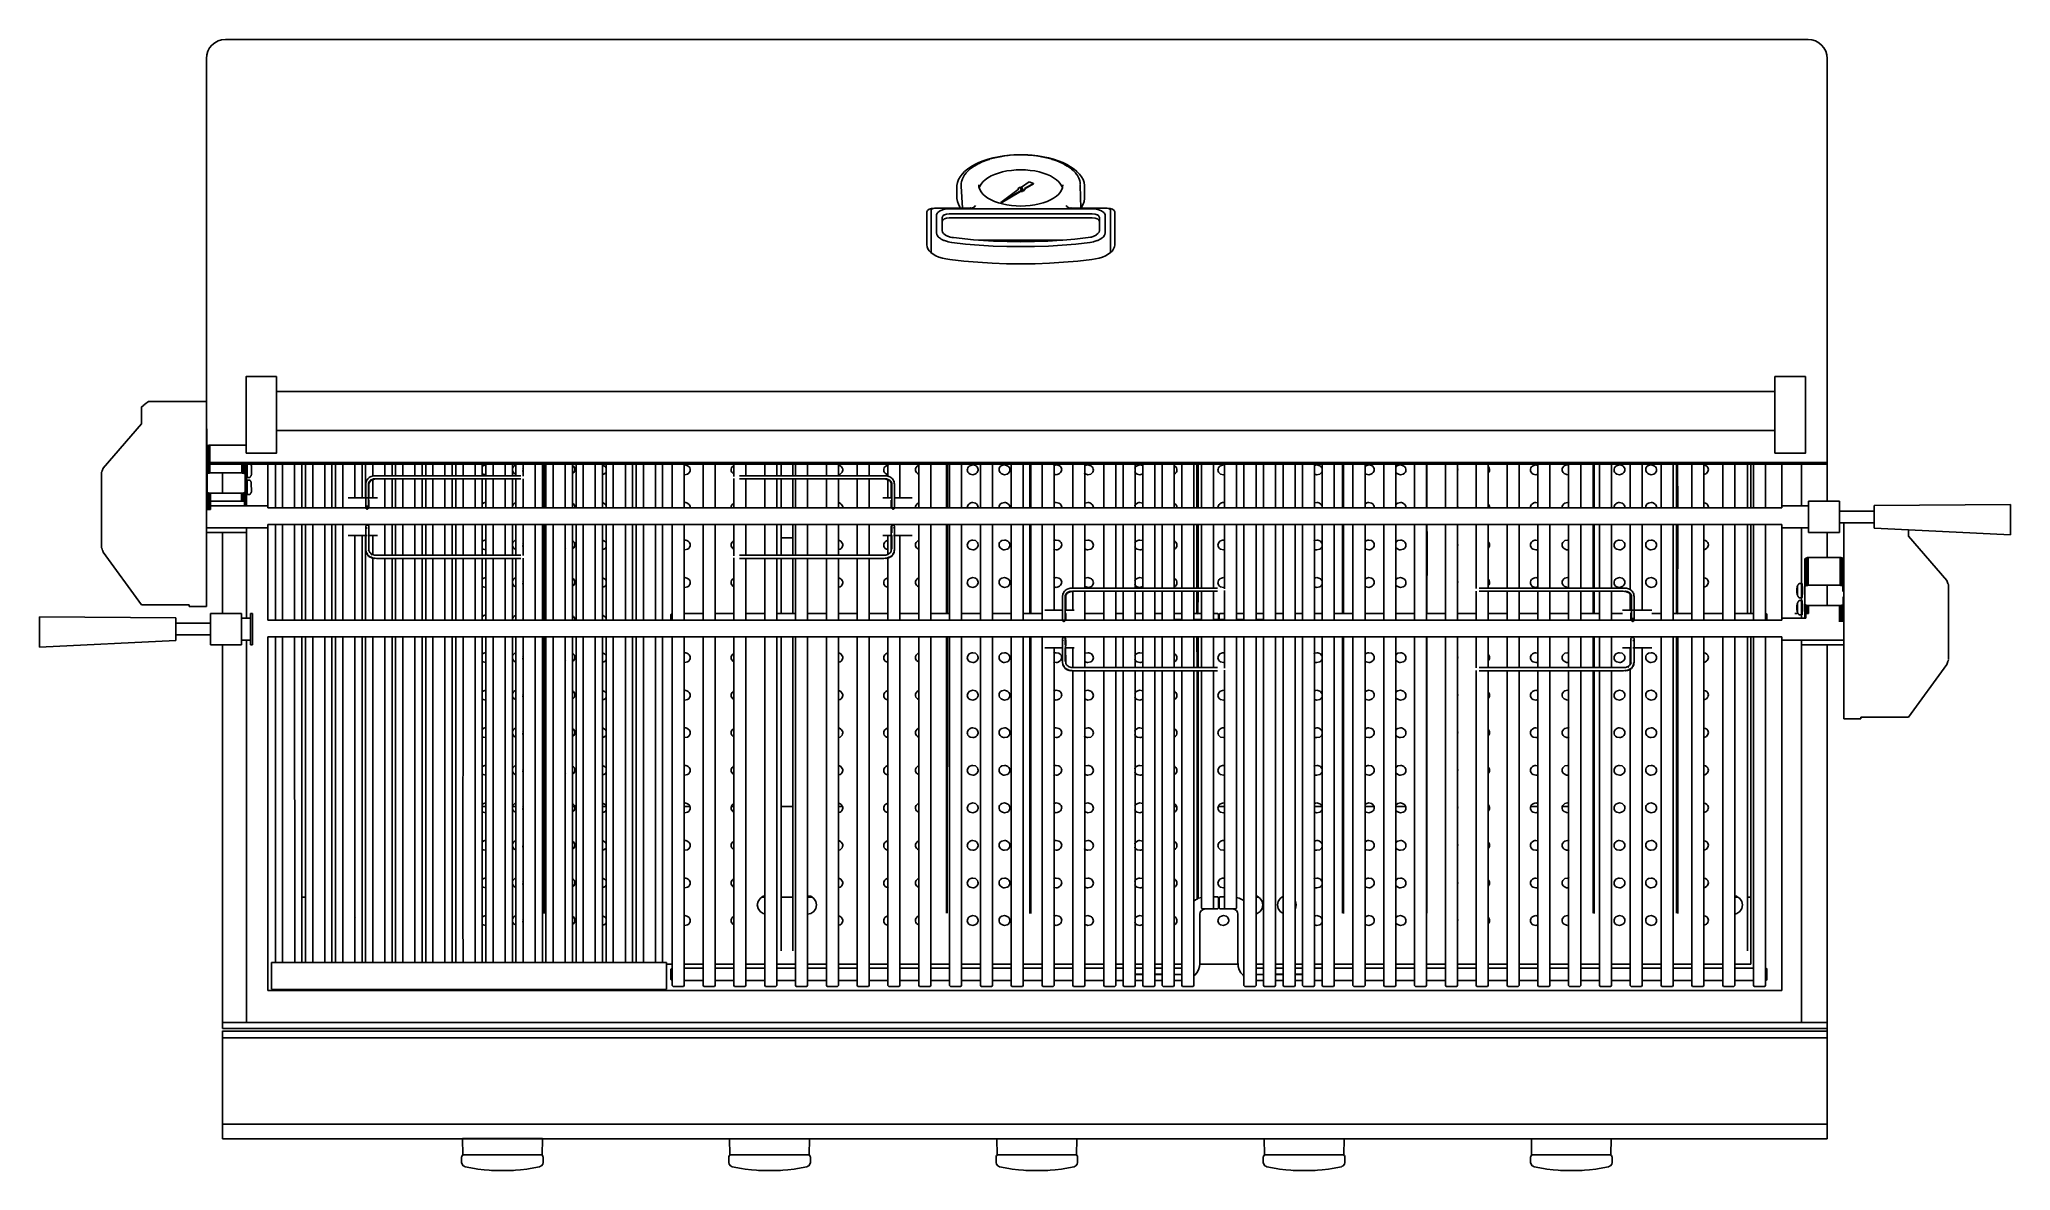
# Model space of a CAD drawing. Header units: millimetres. Extents: x 232 to 1180, y 355 to 899.
import ezdxf

# ---------------------------------------------------------------- set-up
doc = ezdxf.new("R2010")
doc.units = ezdxf.units.MM
doc.header["$MEASUREMENT"] = 0
doc.layers.add('Edges', color=7, linetype='Continuous')

# ---------------------------------------------------------------- blocks, each defined once
blk = doc.blocks.new('Ruby Burner grill pl')
at = {"color": 253}
for p, q in [((-25.009, 4.676), (-25.008, 4.92)), ((-25.012, 4.481), (-25.009, 4.229)), ((-26.084, 3.775), (-26.189, 3.775))]:
    blk.add_line(p, q, dxfattribs=at)
at = {"layer": 'Edges'}
for p, q in [((15.766, 16.082), (-25.689, 16.082)), ((-26.189, 1.228), (-26.189, 15.582)), ((16.266, 3.986), (16.266, 15.582)), ((-5.839, 12.904), (-5.713, 12.945)), ((-5.773, 12.912), (-5.816, 12.895)), ((-5.773, 12.912), (-5.69, 12.939)), ((-5.713, 12.945), (-5.581, 12.981)), ((-5.69, 12.939), (-5.687, 12.941)), ((-5.68, 12.942), (-5.687, 12.941)), ((-5.656, 12.951), (-5.68, 12.942)), ((-5.533, 12.984), (-5.656, 12.951)), ((-5.581, 12.981), (-5.443, 13.011)), ((-5.404, 13.012), (-5.533, 12.984)), ((-5.443, 13.011), (-5.301, 13.034)), ((-5.378, 13.016), (-5.404, 13.012)), ((-5.372, 13.017), (-5.378, 13.016)), ((-5.357, 13.019), (-5.372, 13.017)), ((-5.271, 13.033), (-5.357, 13.019)), ((-5.301, 13.034), (-5.155, 13.051)), ((-5.219, 13.039), (-5.271, 13.033)), ((-5.204, 13.042), (-5.219, 13.039)), ((-5.187, 13.043), (-5.204, 13.042)), ((-5.187, 13.043), (-5.135, 13.049)), ((-5.155, 13.051), (-5.006, 13.061)), ((-5.037, 13.056), (-5.135, 13.049)), ((-5.037, 13.056), (-5.031, 13.056)), ((-5.024, 13.057), (-5.031, 13.056)), ((-4.996, 13.058), (-5.024, 13.057)), ((-5.006, 13.061), (-4.856, 13.064)), ((-4.856, 13.062), (-4.996, 13.058)), ((-4.856, 13.064), (-4.707, 13.061)), ((-4.717, 13.058), (-4.856, 13.062)), ((-4.688, 13.057), (-4.717, 13.058)), ((-4.707, 13.061), (-4.558, 13.051)), ((-4.682, 13.056), (-4.688, 13.057)), ((-4.666, 13.055), (-4.682, 13.056)), ((-4.578, 13.049), (-4.666, 13.055)), ((-4.525, 13.043), (-4.578, 13.049)), ((-4.558, 13.051), (-4.412, 13.034)), ((-4.509, 13.042), (-4.525, 13.043)), ((-4.494, 13.039), (-4.509, 13.042)), ((-4.494, 13.039), (-4.442, 13.033)), ((-4.348, 13.018), (-4.442, 13.033)), ((-4.412, 13.034), (-4.269, 13.011)), ((-4.348, 13.018), (-4.341, 13.017)), ((-4.335, 13.016), (-4.341, 13.017)), ((-4.309, 13.012), (-4.335, 13.016)), ((-4.18, 12.984), (-4.309, 13.012)), ((-4.269, 13.011), (-4.131, 12.981)), ((-4.18, 12.984), (-4.057, 12.951)), ((-4.131, 12.981), (-3.999, 12.945)), ((-4.032, 12.942), (-4.057, 12.951)), ((-4.026, 12.941), (-4.032, 12.942)), ((-4.013, 12.936), (-4.026, 12.941)), ((-3.94, 12.912), (-4.013, 12.936)), ((-3.999, 12.945), (-3.874, 12.904)), ((-3.897, 12.895), (-3.94, 12.912)), ((-6.514, 12.336), (-6.487, 12.41)), ((-6.487, 12.41), (-6.447, 12.483)), ((-6.447, 12.483), (-6.394, 12.554)), ((-6.385, 12.431), (-6.403, 12.382)), ((-6.394, 12.554), (-6.328, 12.622)), ((-6.378, 12.45), (-6.385, 12.431)), ((-6.34, 12.519), (-6.378, 12.451)), ((-6.378, 12.45), (-6.378, 12.451)), ((-6.331, 12.532), (-6.34, 12.519)), ((-6.329, 12.534), (-6.331, 12.532)), ((-6.324, 12.541), (-6.329, 12.534)), ((-6.328, 12.622), (-6.251, 12.686)), ((-6.291, 12.585), (-6.324, 12.541)), ((-6.268, 12.609), (-6.291, 12.585)), ((-6.262, 12.616), (-6.268, 12.609)), ((-6.254, 12.623), (-6.262, 12.616)), ((-6.254, 12.623), (-6.23, 12.649)), ((-6.251, 12.686), (-6.163, 12.748)), ((-6.179, 12.691), (-6.23, 12.649)), ((-6.179, 12.691), (-6.178, 12.693)), ((-6.173, 12.696), (-6.178, 12.693)), ((-6.158, 12.709), (-6.173, 12.696)), ((-6.163, 12.748), (-6.064, 12.804)), ((-6.1, 12.749), (-6.158, 12.709)), ((-6.076, 12.765), (-6.1, 12.749)), ((-5.983, 12.819), (-6.076, 12.766)), ((-6.076, 12.765), (-6.076, 12.766)), ((-6.064, 12.804), (-5.956, 12.856)), ((-5.964, 12.829), (-5.983, 12.819)), ((-5.96, 12.831), (-5.964, 12.829)), ((-5.949, 12.836), (-5.96, 12.831)), ((-5.956, 12.856), (-5.839, 12.904)), ((-5.882, 12.868), (-5.949, 12.836)), ((-5.841, 12.884), (-5.882, 12.868)), ((-5.85, 12.354), (-5.79, 12.408)), ((-5.829, 12.89), (-5.841, 12.884)), ((-5.816, 12.895), (-5.829, 12.89)), ((-5.79, 12.408), (-5.718, 12.459)), ((-5.718, 12.459), (-5.636, 12.506)), ((-5.636, 12.506), (-5.544, 12.547)), ((-5.544, 12.547), (-5.443, 12.583)), ((-5.443, 12.583), (-5.335, 12.613)), ((-5.335, 12.613), (-5.22, 12.637)), ((-5.22, 12.637), (-5.102, 12.654)), ((-5.102, 12.654), (-4.98, 12.665)), ((-4.98, 12.665), (-4.856, 12.668)), ((-4.856, 12.668), (-4.733, 12.665)), ((-4.733, 12.665), (-4.611, 12.654)), ((-4.611, 12.654), (-4.492, 12.637)), ((-4.492, 12.637), (-4.378, 12.613)), ((-4.378, 12.613), (-4.27, 12.583)), ((-4.27, 12.583), (-4.169, 12.547)), ((-4.169, 12.547), (-4.077, 12.506)), ((-4.077, 12.506), (-3.995, 12.459)), ((-3.995, 12.459), (-3.923, 12.408)), ((-3.923, 12.408), (-3.863, 12.354)), ((-3.883, 12.89), (-3.897, 12.895)), ((-3.871, 12.884), (-3.883, 12.89)), ((-3.874, 12.904), (-3.757, 12.856)), ((-3.871, 12.884), (-3.831, 12.868)), ((-3.759, 12.834), (-3.831, 12.868)), ((-3.759, 12.834), (-3.753, 12.831)), ((-3.757, 12.856), (-3.648, 12.804)), ((-3.749, 12.829), (-3.753, 12.831)), ((-3.729, 12.819), (-3.749, 12.829)), ((-3.637, 12.766), (-3.729, 12.819)), ((-3.648, 12.804), (-3.55, 12.748)), ((-3.637, 12.766), (-3.636, 12.765)), ((-3.579, 12.726), (-3.636, 12.765)), ((-3.555, 12.709), (-3.579, 12.726)), ((-3.539, 12.696), (-3.555, 12.709)), ((-3.55, 12.748), (-3.461, 12.686)), ((-3.535, 12.693), (-3.539, 12.696)), ((-3.527, 12.686), (-3.535, 12.693)), ((-3.483, 12.649), (-3.527, 12.686)), ((-3.458, 12.623), (-3.483, 12.649)), ((-3.461, 12.686), (-3.384, 12.622)), ((-3.45, 12.616), (-3.458, 12.623)), ((-3.444, 12.609), (-3.45, 12.616)), ((-3.444, 12.609), (-3.422, 12.585)), ((-3.387, 12.539), (-3.422, 12.585)), ((-3.387, 12.539), (-3.383, 12.534)), ((-3.384, 12.622), (-3.319, 12.554)), ((-3.382, 12.532), (-3.383, 12.534)), ((-3.373, 12.519), (-3.382, 12.532)), ((-3.335, 12.451), (-3.373, 12.519)), ((-3.335, 12.451), (-3.335, 12.45)), ((-3.317, 12.402), (-3.335, 12.45)), ((-3.319, 12.554), (-3.266, 12.483)), ((-3.31, 12.382), (-3.317, 12.402)), ((-3.266, 12.483), (-3.226, 12.41)), ((-3.226, 12.41), (-3.199, 12.336)), ((-6.528, 12.261), (-6.514, 12.336)), ((-6.528, 12.185), (-6.528, 12.261)), ((-6.528, 11.915), (-6.528, 12.185)), ((-6.515, 11.84), (-6.528, 11.915)), ((-6.416, 12.283), (-6.417, 12.275)), ((-6.417, 12.275), (-6.415, 12.261)), ((-6.407, 12.361), (-6.416, 12.312)), ((-6.416, 12.283), (-6.416, 12.312)), ((-6.415, 12.261), (-6.416, 12.258)), ((-6.416, 12.258), (-6.416, 12.241)), ((-6.416, 12.241), (-6.382, 11.665)), ((-6.416, 12.237), (-6.416, 12.187)), ((-6.407, 12.363), (-6.406, 12.366)), ((-6.407, 12.361), (-6.407, 12.363)), ((-6.403, 12.382), (-6.406, 12.367)), ((-6.406, 12.367), (-6.406, 12.366)), ((-5.952, 12.212), (-5.959, 12.275)), ((-5.945, 12.194), (-5.952, 12.212)), ((-5.945, 12.194), (-5.931, 12.236)), ((-5.931, 12.151), (-5.945, 12.194)), ((-5.931, 12.236), (-5.897, 12.296)), ((-5.897, 12.091), (-5.931, 12.151)), ((-5.897, 12.296), (-5.85, 12.354)), ((-5.85, 12.034), (-5.897, 12.091)), ((-5.79, 11.979), (-5.85, 12.034)), ((-5.718, 11.928), (-5.79, 11.979)), ((-5.636, 11.882), (-5.718, 11.928)), ((-5.544, 11.84), (-5.636, 11.882)), ((-4.924, 12.148), (-5.38, 11.81)), ((-5.38, 11.81), (-4.847, 12.123)), ((-5.38, 11.797), (-4.86, 12.102)), ((-4.924, 12.173), (-4.918, 12.184)), ((-4.924, 12.162), (-4.924, 12.173)), ((-4.924, 12.16), (-4.924, 12.162)), ((-4.924, 12.148), (-4.924, 12.16)), ((-4.919, 12.151), (-4.924, 12.16)), ((-4.919, 12.151), (-4.924, 12.148)), ((-4.924, 12.147), (-4.924, 12.148)), ((-4.918, 12.184), (-4.906, 12.194)), ((-4.906, 12.194), (-4.89, 12.202)), ((-4.89, 12.202), (-4.87, 12.208)), ((-4.87, 12.208), (-4.848, 12.21)), ((-4.866, 12.186), (-4.868, 12.183)), ((-4.868, 12.183), (-4.868, 12.179)), ((-4.868, 12.179), (-4.866, 12.175)), ((-4.868, 12.169), (-4.868, 12.179)), ((-4.866, 12.173), (-4.868, 12.169)), ((-4.868, 12.169), (-4.868, 12.165)), ((-4.868, 12.165), (-4.866, 12.161)), ((-4.862, 12.19), (-4.866, 12.186)), ((-4.866, 12.175), (-4.866, 12.173)), ((-4.865, 12.174), (-4.866, 12.173)), ((-4.866, 12.173), (-4.866, 12.161)), ((-4.866, 12.173), (-4.862, 12.171)), ((-4.866, 12.161), (-4.865, 12.16)), ((-4.862, 12.163), (-4.865, 12.16)), ((-4.865, 12.16), (-4.862, 12.158)), ((-4.856, 12.193), (-4.862, 12.19)), ((-4.862, 12.171), (-4.857, 12.168)), ((-4.862, 12.171), (-4.862, 12.163)), ((-4.857, 12.165), (-4.862, 12.163)), ((-4.862, 12.158), (-4.857, 12.155)), ((-4.86, 12.102), (-4.847, 12.11)), ((-4.86, 12.102), (-4.857, 12.101)), ((-4.857, 12.168), (-4.85, 12.166)), ((-4.857, 12.155), (-4.85, 12.153)), ((-4.857, 12.101), (-4.85, 12.099)), ((-4.849, 12.194), (-4.856, 12.193)), ((-4.85, 12.166), (-4.843, 12.165)), ((-4.85, 12.153), (-4.843, 12.152)), ((-4.85, 12.099), (-4.843, 12.098)), ((-4.842, 12.195), (-4.849, 12.194)), ((-4.848, 12.21), (-4.838, 12.21)), ((-4.828, 12.123), (-4.847, 12.123)), ((-4.847, 12.123), (-4.847, 12.11)), ((-4.843, 12.11), (-4.847, 12.11)), ((-4.843, 12.165), (-4.835, 12.165)), ((-4.843, 12.152), (-4.843, 12.165)), ((-4.843, 12.152), (-4.835, 12.152)), ((-4.843, 12.11), (-4.843, 12.098)), ((-4.828, 12.11), (-4.843, 12.11)), ((-4.843, 12.098), (-4.835, 12.098)), ((-4.834, 12.195), (-4.842, 12.195)), ((-4.64, 12.356), (-4.838, 12.21)), ((-4.835, 12.165), (-4.827, 12.166)), ((-4.835, 12.152), (-4.827, 12.153)), ((-4.835, 12.098), (-4.827, 12.099)), ((-4.826, 12.194), (-4.834, 12.195)), ((-4.806, 12.126), (-4.828, 12.123)), ((-4.808, 12.112), (-4.828, 12.11)), ((-4.827, 12.166), (-4.82, 12.168)), ((-4.827, 12.153), (-4.82, 12.155)), ((-4.827, 12.099), (-4.82, 12.101)), ((-4.819, 12.192), (-4.826, 12.194)), ((-4.82, 12.168), (-4.814, 12.171)), ((-4.82, 12.168), (-4.819, 12.165)), ((-4.82, 12.155), (-4.814, 12.157)), ((-4.82, 12.101), (-4.814, 12.103)), ((-4.814, 12.189), (-4.819, 12.192)), ((-4.814, 12.162), (-4.819, 12.165)), ((-4.81, 12.186), (-4.814, 12.189)), ((-4.814, 12.171), (-4.811, 12.174)), ((-4.814, 12.171), (-4.814, 12.162)), ((-4.811, 12.16), (-4.814, 12.162)), ((-4.814, 12.157), (-4.811, 12.16)), ((-4.814, 12.103), (-4.81, 12.107)), ((-4.81, 12.172), (-4.811, 12.174)), ((-4.811, 12.174), (-4.81, 12.174)), ((-4.811, 12.16), (-4.81, 12.161)), ((-4.808, 12.182), (-4.81, 12.186)), ((-4.81, 12.174), (-4.808, 12.178)), ((-4.81, 12.172), (-4.81, 12.174)), ((-4.81, 12.172), (-4.808, 12.169)), ((-4.808, 12.165), (-4.81, 12.161)), ((-4.81, 12.107), (-4.808, 12.111)), ((-4.808, 12.178), (-4.808, 12.182)), ((-4.808, 12.165), (-4.808, 12.169)), ((-4.806, 12.113), (-4.808, 12.112)), ((-4.808, 12.111), (-4.808, 12.112)), ((-4.786, 12.132), (-4.806, 12.126)), ((-4.786, 12.118), (-4.806, 12.113)), ((-4.77, 12.14), (-4.786, 12.132)), ((-4.77, 12.126), (-4.786, 12.118)), ((-4.758, 12.149), (-4.77, 12.14)), ((-4.758, 12.136), (-4.77, 12.126)), ((-4.752, 12.158), (-4.758, 12.149)), ((-4.752, 12.147), (-4.758, 12.136)), ((-4.755, 12.178), (-4.526, 12.312)), ((-4.755, 12.178), (-4.752, 12.172)), ((-4.752, 12.166), (-4.526, 12.299)), ((-4.752, 12.172), (-4.752, 12.166)), ((-4.752, 12.166), (-4.752, 12.16)), ((-4.752, 12.16), (-4.752, 12.158)), ((-4.752, 12.158), (-4.752, 12.147)), ((-4.526, 12.312), (-4.64, 12.356)), ((-4.526, 12.312), (-4.526, 12.299)), ((-4.077, 11.882), (-4.169, 11.84)), ((-3.995, 11.928), (-4.077, 11.882)), ((-3.923, 11.979), (-3.995, 11.928)), ((-3.863, 12.034), (-3.923, 11.979)), ((-3.816, 12.296), (-3.863, 12.354)), ((-3.816, 12.091), (-3.863, 12.034)), ((-3.782, 12.236), (-3.816, 12.296)), ((-3.782, 12.151), (-3.816, 12.091)), ((-3.767, 12.194), (-3.782, 12.236)), ((-3.767, 12.194), (-3.782, 12.151)), ((-3.761, 12.212), (-3.767, 12.194)), ((-3.754, 12.275), (-3.761, 12.212)), ((-3.307, 12.367), (-3.31, 12.382)), ((-3.306, 12.363), (-3.307, 12.367)), ((-3.305, 12.354), (-3.306, 12.363)), ((-3.297, 12.312), (-3.305, 12.354)), ((-3.297, 12.283), (-3.297, 12.312)), ((-3.296, 12.275), (-3.297, 12.283)), ((-3.297, 12.267), (-3.296, 12.275)), ((-3.297, 12.267), (-3.297, 12.262)), ((-3.297, 12.258), (-3.297, 12.262)), ((-3.284, 11.665), (-3.297, 12.258)), ((-3.297, 12.208), (-3.297, 12.241)), ((-3.297, 12.187), (-3.297, 12.208)), ((-3.199, 12.336), (-3.185, 12.261)), ((-3.185, 11.915), (-3.198, 11.84)), ((-3.185, 12.261), (-3.185, 12.185)), ((-3.185, 11.915), (-3.185, 12.185)), ((-7.317, 11.566), (-7.302, 11.604)), ((-7.317, 10.702), (-7.317, 11.566)), ((-7.302, 11.604), (-7.259, 11.636)), ((-7.259, 11.636), (-7.195, 11.657)), ((-7.197, 11.636), (-7.205, 11.614)), ((-7.205, 10.499), (-7.205, 11.614)), ((-7.179, 11.649), (-7.197, 11.636)), ((-7.195, 11.657), (-7.12, 11.665)), ((-7.152, 11.658), (-7.179, 11.649)), ((-7.109, 11.663), (-7.152, 11.658)), ((-7.12, 11.665), (-6.429, 11.665)), ((-6.189, 11.663), (-7.109, 11.663)), ((-7.064, 11.488), (-7.066, 11.479)), ((-7.066, 11.479), (-7.066, 11.023)), ((-7.048, 11.529), (-7.064, 11.488)), ((-7.041, 11.541), (-7.048, 11.529)), ((-7.029, 11.552), (-7.041, 11.541)), ((-6.983, 11.587), (-7.029, 11.552)), ((-6.967, 11.596), (-6.983, 11.587)), ((-6.948, 11.604), (-6.967, 11.596)), ((-6.878, 11.628), (-6.948, 11.604)), ((-6.916, 11.423), (-6.902, 11.457)), ((-6.916, 11.421), (-6.916, 11.423)), ((-6.916, 11.421), (-6.916, 11.315)), ((-6.902, 11.457), (-6.901, 11.458)), ((-6.901, 11.458), (-6.9, 11.459)), ((-6.9, 11.459), (-6.862, 11.488)), ((-6.9, 11.351), (-6.862, 11.38)), ((-6.857, 11.634), (-6.878, 11.628)), ((-6.862, 11.488), (-6.86, 11.489)), ((-6.862, 11.38), (-6.86, 11.381)), ((-6.86, 11.489), (-6.858, 11.49)), ((-6.86, 11.381), (-6.858, 11.382)), ((-6.858, 11.49), (-6.801, 11.509)), ((-6.858, 11.382), (-6.801, 11.401)), ((-6.833, 11.637), (-6.857, 11.634)), ((-6.751, 11.645), (-6.833, 11.637)), ((-6.801, 11.509), (-6.799, 11.509)), ((-6.801, 11.401), (-6.799, 11.402)), ((-6.799, 11.509), (-6.796, 11.51)), ((-6.799, 11.402), (-6.796, 11.402)), ((-6.796, 11.51), (-6.729, 11.517)), ((-6.796, 11.402), (-6.729, 11.409)), ((-6.734, 11.646), (-6.751, 11.645)), ((-5.329, 11.646), (-6.734, 11.646)), ((-6.729, 11.517), (-6.726, 11.517)), ((-6.729, 11.409), (-2.984, 11.409)), ((-2.986, 11.517), (-6.726, 11.517)), ((-6.489, 11.765), (-6.515, 11.84)), ((-6.449, 11.693), (-6.489, 11.765)), ((-6.429, 11.665), (-6.449, 11.693)), ((-6.429, 11.665), (-6.199, 11.665)), ((-6.185, 11.666), (-6.199, 11.665)), ((-6.143, 11.667), (-6.189, 11.663)), ((-6.172, 11.67), (-6.185, 11.666)), ((-6.164, 11.676), (-6.172, 11.67)), ((-6.16, 11.683), (-6.164, 11.676)), ((-6.095, 11.682), (-6.143, 11.667)), ((-6.061, 11.705), (-6.095, 11.682)), ((-6.046, 11.733), (-6.061, 11.705)), ((-5.443, 11.804), (-5.544, 11.84)), ((-5.335, 11.774), (-5.443, 11.804)), ((-5.38, 11.81), (-5.38, 11.797)), ((-5.22, 11.75), (-5.335, 11.774)), ((-5.316, 11.646), (-5.329, 11.648)), ((-5.329, 11.648), (-5.329, 11.646)), ((-5.316, 11.646), (-5.329, 11.646)), ((-5.316, 11.646), (-4.397, 11.646)), ((-5.102, 11.733), (-5.22, 11.75)), ((-4.98, 11.722), (-5.102, 11.733)), ((-4.856, 11.719), (-4.98, 11.722)), ((-4.733, 11.722), (-4.856, 11.719)), ((-4.611, 11.733), (-4.733, 11.722)), ((-4.492, 11.75), (-4.611, 11.733)), ((-4.378, 11.774), (-4.492, 11.75)), ((-4.384, 11.648), (-4.397, 11.646)), ((-4.384, 11.646), (-4.397, 11.646)), ((-4.384, 11.646), (-4.384, 11.648)), ((-2.979, 11.646), (-4.384, 11.646)), ((-4.27, 11.804), (-4.378, 11.774)), ((-4.169, 11.84), (-4.27, 11.804)), ((-3.652, 11.705), (-3.666, 11.733)), ((-3.618, 11.682), (-3.652, 11.705)), ((-3.57, 11.667), (-3.618, 11.682)), ((-3.524, 11.663), (-3.57, 11.667)), ((-3.549, 11.676), (-3.553, 11.683)), ((-3.54, 11.67), (-3.549, 11.676)), ((-3.528, 11.666), (-3.54, 11.67)), ((-3.514, 11.665), (-3.528, 11.666)), ((-2.604, 11.663), (-3.524, 11.663)), ((-3.514, 11.665), (-3.284, 11.665)), ((-3.263, 11.693), (-3.284, 11.665)), ((-3.284, 11.665), (-2.593, 11.665)), ((-3.224, 11.765), (-3.263, 11.693)), ((-3.198, 11.84), (-3.224, 11.765)), ((-2.986, 11.517), (-2.984, 11.517)), ((-2.984, 11.517), (-2.916, 11.51)), ((-2.984, 11.409), (-2.916, 11.402)), ((-2.962, 11.645), (-2.979, 11.646)), ((-2.88, 11.637), (-2.962, 11.645)), ((-2.916, 11.51), (-2.914, 11.509)), ((-2.916, 11.402), (-2.914, 11.402)), ((-2.914, 11.509), (-2.912, 11.509)), ((-2.914, 11.402), (-2.912, 11.401)), ((-2.912, 11.509), (-2.854, 11.49)), ((-2.912, 11.401), (-2.854, 11.382)), ((-2.856, 11.634), (-2.88, 11.637)), ((-2.834, 11.628), (-2.856, 11.634)), ((-2.854, 11.49), (-2.852, 11.489)), ((-2.854, 11.382), (-2.852, 11.381)), ((-2.852, 11.489), (-2.851, 11.488)), ((-2.852, 11.381), (-2.851, 11.38)), ((-2.851, 11.488), (-2.813, 11.459)), ((-2.851, 11.38), (-2.813, 11.351)), ((-2.765, 11.604), (-2.834, 11.628)), ((-2.813, 11.459), (-2.811, 11.458)), ((-2.811, 11.458), (-2.811, 11.457)), ((-2.811, 11.457), (-2.797, 11.423)), ((-2.797, 11.423), (-2.797, 11.421)), ((-2.797, 11.421), (-2.797, 11.315)), ((-2.746, 11.596), (-2.765, 11.604)), ((-2.73, 11.587), (-2.746, 11.596)), ((-2.684, 11.552), (-2.73, 11.587)), ((-2.672, 11.541), (-2.684, 11.552)), ((-2.665, 11.529), (-2.672, 11.541)), ((-2.649, 11.488), (-2.665, 11.529)), ((-2.647, 11.479), (-2.649, 11.488)), ((-2.647, 11.479), (-2.647, 11.023)), ((-2.561, 11.658), (-2.604, 11.663)), ((-2.593, 11.665), (-2.517, 11.657)), ((-2.534, 11.649), (-2.561, 11.658)), ((-2.516, 11.636), (-2.534, 11.649)), ((-2.517, 11.657), (-2.453, 11.636)), ((-2.508, 11.614), (-2.516, 11.636)), ((-2.508, 10.499), (-2.508, 11.614)), ((-2.453, 11.636), (-2.411, 11.604)), ((-2.411, 11.604), (-2.396, 11.566)), ((-2.396, 10.702), (-2.396, 11.566)), ((-7.066, 11.023), (-7.065, 11.017)), ((-7.065, 11.017), (-7.054, 10.97)), ((-7.054, 10.97), (-7.05, 10.96)), ((-7.05, 10.96), (-7.019, 10.916)), ((-7.019, 10.916), (-7.011, 10.907)), ((-7.011, 10.907), (-6.961, 10.866)), ((-6.961, 10.866), (-6.952, 10.859)), ((-6.952, 10.859), (-6.939, 10.852)), ((-6.939, 10.852), (-6.874, 10.819)), ((-6.916, 11.315), (-6.902, 11.349)), ((-6.916, 11.315), (-6.916, 11.099)), ((-6.916, 11.097), (-6.916, 11.099)), ((-6.916, 11.097), (-6.916, 11.08)), ((-6.916, 11.078), (-6.916, 11.08)), ((-6.907, 11.038), (-6.916, 11.078)), ((-6.906, 11.036), (-6.907, 11.038)), ((-6.879, 10.998), (-6.906, 11.036)), ((-6.902, 11.349), (-6.901, 11.35)), ((-6.901, 11.35), (-6.9, 11.351)), ((-6.878, 10.996), (-6.879, 10.998)), ((-6.835, 10.961), (-6.878, 10.996)), ((-6.833, 10.96), (-6.835, 10.961)), ((-6.831, 10.959), (-6.833, 10.96)), ((-6.774, 10.929), (-6.831, 10.959)), ((-6.771, 10.928), (-6.774, 10.929)), ((-6.703, 10.906), (-6.771, 10.928)), ((-6.7, 10.905), (-6.703, 10.906)), ((-6.662, 10.898), (-6.7, 10.905)), ((-6.64, 10.894), (-6.662, 10.898)), ((-6.624, 10.891), (-6.64, 10.894)), ((-6.621, 10.891), (-6.624, 10.891)), ((-6.099, 10.834), (-6.621, 10.891)), ((-3.44, 10.853), (-3.754, 10.826)), ((-3.092, 10.891), (-3.44, 10.853)), ((-3.089, 10.891), (-3.092, 10.891)), ((-3.028, 10.903), (-3.089, 10.891)), ((-3.013, 10.905), (-3.028, 10.903)), ((-3.01, 10.906), (-3.013, 10.905)), ((-3.006, 10.907), (-3.01, 10.906)), ((-2.941, 10.928), (-3.006, 10.907)), ((-2.939, 10.929), (-2.941, 10.928)), ((-2.882, 10.959), (-2.939, 10.929)), ((-2.879, 10.96), (-2.882, 10.959)), ((-2.878, 10.961), (-2.879, 10.96)), ((-2.835, 10.996), (-2.878, 10.961)), ((-2.839, 10.819), (-2.773, 10.852)), ((-2.834, 10.998), (-2.835, 10.996)), ((-2.807, 11.036), (-2.834, 10.998)), ((-2.813, 11.351), (-2.811, 11.35)), ((-2.811, 11.35), (-2.811, 11.349)), ((-2.811, 11.349), (-2.797, 11.315)), ((-2.806, 11.038), (-2.807, 11.036)), ((-2.797, 11.078), (-2.806, 11.038)), ((-2.797, 11.315), (-2.797, 11.099)), ((-2.797, 11.099), (-2.797, 11.097)), ((-2.797, 11.08), (-2.797, 11.097)), ((-2.797, 11.08), (-2.797, 11.078)), ((-2.773, 10.852), (-2.761, 10.859)), ((-2.761, 10.859), (-2.751, 10.866)), ((-2.751, 10.866), (-2.702, 10.907)), ((-2.702, 10.907), (-2.694, 10.916)), ((-2.694, 10.916), (-2.663, 10.96)), ((-2.663, 10.96), (-2.658, 10.97)), ((-2.658, 10.97), (-2.648, 11.017)), ((-2.648, 11.017), (-2.647, 11.023)), ((-7.31, 10.65), (-7.317, 10.702)), ((-7.289, 10.598), (-7.31, 10.65)), ((-7.255, 10.548), (-7.289, 10.598)), ((-7.208, 10.501), (-7.255, 10.548)), ((-7.149, 10.457), (-7.208, 10.501)), ((-7.078, 10.418), (-7.149, 10.457)), ((-6.999, 10.383), (-7.078, 10.418)), ((-6.91, 10.355), (-6.999, 10.383)), ((-6.816, 10.332), (-6.91, 10.355)), ((-6.874, 10.819), (-6.858, 10.813)), ((-6.858, 10.813), (-6.779, 10.787)), ((-6.716, 10.317), (-6.816, 10.332)), ((-6.779, 10.787), (-6.761, 10.782)), ((-6.761, 10.782), (-6.673, 10.766)), ((-6.673, 10.766), (-6.661, 10.764)), ((-6.661, 10.764), (-6.301, 10.724)), ((-6.301, 10.724), (-5.943, 10.694)), ((-5.568, 10.802), (-6.099, 10.834)), ((-5.959, 10.826), (-3.754, 10.826)), ((-5.921, 10.823), (-5.959, 10.826)), ((-5.943, 10.694), (-5.582, 10.672)), ((-5.582, 10.672), (-5.22, 10.659)), ((-5.499, 10.799), (-5.568, 10.802)), ((-5.499, 10.799), (-4.214, 10.799)), ((-5.212, 10.789), (-5.499, 10.799)), ((-5.22, 10.659), (-4.856, 10.655)), ((-5.129, 10.788), (-5.212, 10.789)), ((-4.584, 10.788), (-5.129, 10.788)), ((-4.856, 10.784), (-5.129, 10.788)), ((-4.584, 10.788), (-4.856, 10.784)), ((-4.856, 10.655), (-4.493, 10.659)), ((-4.5, 10.789), (-4.584, 10.788)), ((-4.214, 10.799), (-4.5, 10.789)), ((-4.493, 10.659), (-4.131, 10.672)), ((-4.145, 10.802), (-4.214, 10.799)), ((-3.791, 10.823), (-4.145, 10.802)), ((-4.131, 10.672), (-3.77, 10.694)), ((-3.754, 10.826), (-3.791, 10.823)), ((-3.77, 10.694), (-3.412, 10.724)), ((-3.412, 10.724), (-3.052, 10.764)), ((-3.052, 10.764), (-3.039, 10.766)), ((-3.039, 10.766), (-2.951, 10.782)), ((-2.897, 10.332), (-2.997, 10.317)), ((-2.951, 10.782), (-2.934, 10.787)), ((-2.934, 10.787), (-2.855, 10.813)), ((-2.802, 10.355), (-2.897, 10.332)), ((-2.855, 10.813), (-2.839, 10.819)), ((-2.714, 10.383), (-2.802, 10.355)), ((-2.634, 10.418), (-2.714, 10.383)), ((-2.564, 10.457), (-2.634, 10.418)), ((-2.505, 10.501), (-2.564, 10.457)), ((-2.458, 10.548), (-2.505, 10.501)), ((-2.424, 10.598), (-2.458, 10.548)), ((-2.403, 10.65), (-2.424, 10.598)), ((-2.396, 10.702), (-2.403, 10.65)), ((-6.349, 10.276), (-6.716, 10.317)), ((-5.979, 10.245), (-6.349, 10.276)), ((-5.606, 10.222), (-5.979, 10.245)), ((-5.232, 10.209), (-5.606, 10.222)), ((-4.856, 10.204), (-5.232, 10.209)), ((-4.481, 10.209), (-4.856, 10.204)), ((-4.107, 10.222), (-4.481, 10.209)), ((-3.734, 10.245), (-4.107, 10.222)), ((-3.364, 10.276), (-3.734, 10.245)), ((-2.997, 10.317), (-3.364, 10.276)), ((-24.353, 6.866), (14.897, 6.866)), ((-27.855, 6.481), (-27.889, 6.456)), ((-27.889, 6.449), (-27.889, 6.456)), ((-27.889, 6.449), (-27.889, 6.019)), ((-27.847, 6.488), (-27.855, 6.481)), ((-27.847, 6.49), (-27.832, 6.503)), ((-27.847, 6.49), (-27.847, 6.488)), ((-27.832, 6.503), (-27.816, 6.514)), ((-27.816, 6.514), (-27.799, 6.525)), ((-27.799, 6.525), (-27.796, 6.526)), ((-27.7, 6.599), (-27.796, 6.526)), ((-27.7, 6.599), (-26.189, 6.599)), ((-26.189, 6.354), (-26.177, 5.425)), ((-28.889, 4.851), (-27.889, 6.019)), ((-27.889, 6.018), (-27.889, 6.019)), ((-24.353, 5.841), (14.897, 5.841)), ((-26.176, 5.428), (-26.177, 5.425)), ((-26.172, 5.433), (-26.176, 5.428)), ((-26.167, 5.437), (-26.172, 5.433)), ((-26.16, 5.441), (-26.167, 5.437)), ((-26.167, 5.437), (-26.167, 4.71)), ((-26.152, 5.445), (-26.16, 5.441)), ((-26.16, 5.441), (-26.16, 4.714)), ((-26.144, 5.448), (-26.152, 5.445)), ((-26.152, 5.445), (-26.152, 4.718)), ((-26.134, 5.451), (-26.144, 5.448)), ((-26.144, 5.448), (-26.144, 4.721)), ((-26.123, 5.453), (-26.134, 5.451)), ((-26.134, 5.451), (-26.134, 4.724)), ((-26.112, 5.455), (-26.123, 5.453)), ((-26.123, 5.453), (-26.123, 4.726)), ((-26.1, 5.456), (-26.112, 5.455)), ((-26.112, 5.455), (-26.112, 4.727)), ((-26.088, 5.456), (-26.1, 5.456)), ((-26.1, 5.456), (-26.1, 4.728)), ((-25.15, 5.456), (-26.088, 5.456)), ((-25.15, 5.246), (-24.353, 5.246)), ((14.897, 5.246), (15.694, 5.246)), ((-28.931, 4.745), (-28.936, 4.724)), ((-28.936, 2.798), (-28.936, 4.72)), ((-28.931, 4.745), (-28.928, 4.755)), ((-28.928, 4.755), (-28.925, 4.764)), ((-28.921, 4.772), (-28.925, 4.764)), ((-28.917, 4.782), (-28.921, 4.774)), ((-28.921, 4.772), (-28.921, 4.774)), ((-28.889, 4.851), (-28.917, 4.782)), ((-26.169, 4.223), (-26.167, 4.71)), ((-26.16, 4.714), (-26.167, 4.71)), ((-26.152, 4.718), (-26.16, 4.714)), ((-26.144, 4.721), (-26.152, 4.718)), ((-26.134, 4.724), (-26.144, 4.721)), ((-26.123, 4.726), (-26.134, 4.724)), ((-26.112, 4.727), (-26.123, 4.726)), ((-26.1, 4.728), (-26.112, 4.727)), ((-25.264, 5.003), (-26.1, 5.003)), ((16.236, 4.981), (-26.1, 4.981)), ((-25.264, 4.966), (-26.1, 4.967)), ((-25.263, 4.962), (-26.1, 4.962)), ((-25.764, 4.728), (-26.1, 4.728)), ((-25.764, 4.196), (-25.764, 4.728)), ((-25.263, 4.728), (-25.764, 4.728)), ((15.736, 5.003), (-25.264, 5.003)), ((-25.25, 4.967), (-25.264, 4.966)), ((-25.263, 4.967), (-25.263, 4.962)), ((-25.263, 4.962), (-25.263, 4.728)), ((-25.25, 4.962), (-25.263, 4.962)), ((-25.25, 4.727), (-25.263, 4.728)), ((-25.25, 4.967), (-25.25, 4.962)), ((-25.237, 4.967), (-25.25, 4.967)), ((-25.25, 4.962), (-25.25, 4.727)), ((-25.237, 4.962), (-25.25, 4.962)), ((-25.237, 4.725), (-25.25, 4.727)), ((-25.237, 4.967), (-25.237, 4.962)), ((-25.225, 4.967), (-25.237, 4.967)), ((-25.237, 4.962), (-25.237, 4.725)), ((-25.225, 4.962), (-25.237, 4.962)), ((-25.225, 4.723), (-25.237, 4.725)), ((-25.225, 4.967), (-25.225, 4.962)), ((-25.213, 4.967), (-25.225, 4.967)), ((-25.225, 4.962), (-25.225, 4.723)), ((-25.213, 4.962), (-25.225, 4.962)), ((-25.213, 4.72), (-25.225, 4.723)), ((-25.213, 4.967), (-25.213, 4.962)), ((-25.203, 4.967), (-25.213, 4.967)), ((-25.213, 4.962), (-25.213, 4.72)), ((-25.203, 4.962), (-25.213, 4.962)), ((-25.203, 4.716), (-25.213, 4.72)), ((-25.203, 4.967), (-25.203, 4.962)), ((-25.194, 4.967), (-25.203, 4.967)), ((-25.203, 4.962), (-25.203, 4.716)), ((-25.194, 4.962), (-25.203, 4.962)), ((-25.194, 4.712), (-25.203, 4.716)), ((-25.194, 4.967), (-25.194, 4.962)), ((-25.186, 4.967), (-25.194, 4.967)), ((-25.194, 4.962), (-25.194, 4.712)), ((-25.186, 4.962), (-25.194, 4.962)), ((-25.186, 4.707), (-25.194, 4.712)), ((-25.186, 4.967), (-25.186, 4.962)), ((-25.18, 4.967), (-25.186, 4.967)), ((-25.186, 4.962), (-25.186, 4.707)), ((-25.18, 4.962), (-25.186, 4.962)), ((-25.18, 4.702), (-25.186, 4.707)), ((-25.18, 4.967), (-25.18, 4.962)), ((-25.176, 4.967), (-25.18, 4.967)), ((-25.18, 4.962), (-25.18, 4.702)), ((-25.176, 4.962), (-25.18, 4.962)), ((-25.176, 4.696), (-25.18, 4.702)), ((-25.176, 4.967), (-25.176, 4.962)), ((-25.172, 4.967), (-25.176, 4.967)), ((-25.176, 4.962), (-25.176, 4.696)), ((-25.172, 4.962), (-25.176, 4.962)), ((-25.173, 4.691), (-25.176, 4.696)), ((-25.172, 4.962), (-25.173, 4.691)), ((-25.173, 4.691), (-25.172, 4.241)), ((-25.172, 4.967), (-25.172, 4.962)), ((-25.139, 4.967), (-25.172, 4.967)), ((-25.139, 4.962), (-25.172, 4.962)), ((-25.132, 4.967), (-25.139, 4.967)), ((-25.139, 4.967), (-25.139, 4.962)), ((-25.133, 4.962), (-25.139, 4.962)), ((-25.139, 4.962), (-25.137, 4.891)), ((-25.139, 4.799), (-25.138, 4.846)), ((-25.138, 4.751), (-25.139, 4.799)), ((-25.138, 4.846), (-25.137, 4.891)), ((-25.137, 4.707), (-25.138, 4.751)), ((-25.137, 4.891), (-25.135, 4.929)), ((-25.135, 4.669), (-25.137, 4.707)), ((-25.135, 4.929), (-25.133, 4.958)), ((-25.133, 4.64), (-25.135, 4.669)), ((-25.135, 4.669), (-25.135, 4.482)), ((-25.133, 4.962), (-25.132, 4.967)), ((-25.133, 4.958), (-25.133, 4.962)), ((-25.123, 4.962), (-25.133, 4.962)), ((-25.124, 4.967), (-25.132, 4.967)), ((-25.124, 4.967), (-25.123, 4.962)), ((-25.034, 4.965), (-25.124, 4.967)), ((-25.123, 4.962), (-25.122, 4.958)), ((-25.032, 4.962), (-25.123, 4.962)), ((-25.122, 4.958), (-25.12, 4.929)), ((-25.12, 4.669), (-25.122, 4.64)), ((-25.12, 4.929), (-25.118, 4.891)), ((-25.118, 4.707), (-25.12, 4.669)), ((-25.118, 4.891), (-25.117, 4.846)), ((-25.117, 4.751), (-25.118, 4.707)), ((-25.117, 4.846), (-25.117, 4.799)), ((-25.117, 4.799), (-25.117, 4.751)), ((-25.035, 4.967), (-25.034, 4.965)), ((-24.577, 4.967), (-25.034, 4.965)), ((-25.034, 4.965), (-25.032, 4.962)), ((-25.032, 4.962), (-25.03, 4.959)), ((-24.577, 4.962), (-25.032, 4.962)), ((-25.03, 4.959), (-25.026, 4.953)), ((-25.026, 4.953), (-25.023, 4.947)), ((-25.026, 4.645), (-25.023, 4.651)), ((-25.023, 4.947), (-25.019, 4.941)), ((-25.023, 4.651), (-25.019, 4.657)), ((-25.019, 4.941), (-25.016, 4.935)), ((-25.019, 4.657), (-25.016, 4.663)), ((-25.016, 4.935), (-25.012, 4.928)), ((-25.016, 4.663), (-25.012, 4.669)), ((-25.012, 4.928), (-25.009, 4.922)), ((-25.012, 4.669), (-25.009, 4.676)), ((-25.007, 4.918), (-25.009, 4.922)), ((-24.577, 4.962), (-24.577, 4.967)), ((-24.38, 4.967), (-24.577, 4.967)), ((-24.577, 3.818), (-24.577, 4.962)), ((-24.38, 4.962), (-24.577, 4.962)), ((-24.38, 4.962), (-24.38, 4.967)), ((-24.191, 4.967), (-24.38, 4.967)), ((-24.38, 3.818), (-24.38, 4.962)), ((-24.191, 4.962), (-24.38, 4.962)), ((-24.191, 4.967), (-24.191, 4.962)), ((-23.876, 4.967), (-24.191, 4.967)), ((-24.191, 4.962), (-24.191, 3.818)), ((-23.876, 4.962), (-24.191, 4.962)), ((-23.876, 4.962), (-23.876, 4.967)), ((-23.686, 4.967), (-23.876, 4.967)), ((-23.876, 3.818), (-23.876, 4.962)), ((-23.686, 4.962), (-23.876, 4.962)), ((-23.686, 4.967), (-23.686, 4.962)), ((-23.593, 4.967), (-23.686, 4.967)), ((-23.686, 4.962), (-23.686, 3.818)), ((-23.593, 4.962), (-23.686, 4.962)), ((-23.593, 4.962), (-23.593, 4.967)), ((-23.403, 4.967), (-23.593, 4.967)), ((-23.593, 3.818), (-23.593, 4.962)), ((-23.403, 4.962), (-23.593, 4.962)), ((-23.403, 4.967), (-23.403, 4.962)), ((-23.088, 4.967), (-23.403, 4.967)), ((-23.403, 4.962), (-23.403, 3.818)), ((-23.088, 4.962), (-23.403, 4.962)), ((-23.088, 4.962), (-23.088, 4.967)), ((-22.899, 4.967), (-23.088, 4.967)), ((-23.088, 3.818), (-23.088, 4.962)), ((-22.899, 4.962), (-23.088, 4.962)), ((-22.899, 4.967), (-22.899, 4.962)), ((-22.805, 4.967), (-22.899, 4.967)), ((-22.899, 4.962), (-22.899, 3.818)), ((-22.805, 4.962), (-22.899, 4.962)), ((-22.805, 4.962), (-22.805, 4.967)), ((-22.616, 4.967), (-22.805, 4.967)), ((-22.805, 3.818), (-22.805, 4.962)), ((-22.616, 4.962), (-22.805, 4.962)), ((-22.616, 4.967), (-22.616, 4.962)), ((-22.301, 4.967), (-22.616, 4.967)), ((-22.616, 4.962), (-22.616, 3.818)), ((-22.301, 4.962), (-22.616, 4.962)), ((-22.301, 4.962), (-22.301, 4.967)), ((-22.111, 4.967), (-22.301, 4.967)), ((-22.301, 4.888), (-22.301, 4.962)), ((-22.111, 4.962), (-22.301, 4.962)), ((-22.298, 4.885), (-22.301, 4.888)), ((-22.301, 4.728), (-22.301, 4.888)), ((-22.301, 4.728), (-22.293, 4.739)), ((-22.301, 4.078), (-22.301, 4.728)), ((-22.293, 4.877), (-22.298, 4.885)), ((-22.111, 4.967), (-22.111, 4.962)), ((-22.018, 4.967), (-22.111, 4.967)), ((-22.111, 4.962), (-22.111, 4.078)), ((-22.018, 4.962), (-22.111, 4.962)), ((-22.018, 4.962), (-22.018, 4.967)), ((-21.829, 4.967), (-22.018, 4.967)), ((-22.018, 4.078), (-22.018, 4.962)), ((-21.829, 4.962), (-22.018, 4.962)), ((-21.841, 4.646), (-21.829, 4.649)), ((-21.829, 4.962), (-21.829, 4.967)), ((-21.514, 4.967), (-21.829, 4.967)), ((-21.829, 4.649), (-21.829, 4.962)), ((-21.514, 4.962), (-21.829, 4.962)), ((-21.829, 4.649), (-21.813, 4.651)), ((-21.829, 4.645), (-21.829, 4.649)), ((-21.813, 4.651), (-21.786, 4.653)), ((-21.786, 4.653), (-21.745, 4.653)), ((-21.786, 4.648), (-21.782, 4.649)), ((-21.745, 4.653), (-21.732, 4.653)), ((-21.732, 4.653), (-21.514, 4.653)), ((-21.514, 4.962), (-21.514, 4.967)), ((-21.324, 4.967), (-21.514, 4.967)), ((-21.514, 4.653), (-21.514, 4.962)), ((-21.324, 4.962), (-21.514, 4.962)), ((-21.514, 4.653), (-21.324, 4.653)), ((-21.324, 4.967), (-21.324, 4.962)), ((-21.231, 4.967), (-21.324, 4.967)), ((-21.324, 4.962), (-21.324, 4.653)), ((-21.231, 4.962), (-21.324, 4.962)), ((-21.324, 4.653), (-21.231, 4.653)), ((-21.231, 4.962), (-21.231, 4.967)), ((-21.041, 4.967), (-21.231, 4.967)), ((-21.231, 4.653), (-21.231, 4.962)), ((-21.041, 4.962), (-21.231, 4.962)), ((-21.231, 4.653), (-21.041, 4.653)), ((-21.041, 4.936), (-21.049, 4.938)), ((-21.049, 4.684), (-21.041, 4.685)), ((-21.041, 4.967), (-21.041, 4.962)), ((-20.726, 4.967), (-21.041, 4.967)), ((-21.041, 4.962), (-21.041, 4.936)), ((-20.726, 4.962), (-21.041, 4.962)), ((-21.041, 4.936), (-21.041, 4.685)), ((-21.041, 4.685), (-21.041, 4.653)), ((-21.041, 4.653), (-20.726, 4.653)), ((-20.726, 4.962), (-20.726, 4.967)), ((-20.537, 4.967), (-20.726, 4.967)), ((-20.726, 4.653), (-20.726, 4.962)), ((-20.537, 4.962), (-20.726, 4.962)), ((-20.726, 4.653), (-20.537, 4.653)), ((-20.537, 4.967), (-20.537, 4.962)), ((-20.443, 4.967), (-20.537, 4.967)), ((-20.537, 4.962), (-20.537, 4.653)), ((-20.443, 4.962), (-20.537, 4.962)), ((-20.537, 4.653), (-20.443, 4.653)), ((-20.443, 4.962), (-20.443, 4.967)), ((-20.254, 4.967), (-20.443, 4.967)), ((-20.443, 4.653), (-20.443, 4.962)), ((-20.254, 4.962), (-20.443, 4.962)), ((-20.443, 4.653), (-20.254, 4.653)), ((-20.254, 4.932), (-20.258, 4.931)), ((-20.258, 4.689), (-20.254, 4.688)), ((-20.254, 4.967), (-20.254, 4.962)), ((-19.939, 4.967), (-20.254, 4.967)), ((-20.254, 4.962), (-20.254, 4.932)), ((-19.939, 4.962), (-20.254, 4.962)), ((-20.254, 4.932), (-20.254, 4.688)), ((-20.254, 4.688), (-20.254, 4.653)), ((-20.254, 4.653), (-19.939, 4.653)), ((-19.939, 4.962), (-19.939, 4.967)), ((-19.749, 4.967), (-19.939, 4.967)), ((-19.939, 4.653), (-19.939, 4.962)), ((-19.749, 4.962), (-19.939, 4.962)), ((-19.939, 4.653), (-19.749, 4.653)), ((-19.749, 4.967), (-19.749, 4.962)), ((-19.656, 4.967), (-19.749, 4.967)), ((-19.749, 4.962), (-19.749, 4.653)), ((-19.656, 4.962), (-19.749, 4.962)), ((-19.749, 4.653), (-19.656, 4.653)), ((-19.656, 4.962), (-19.656, 4.967)), ((-19.466, 4.967), (-19.656, 4.967)), ((-19.656, 4.653), (-19.656, 4.962)), ((-19.466, 4.962), (-19.656, 4.962)), ((-19.656, 4.653), (-19.466, 4.653)), ((-19.466, 4.967), (-19.466, 4.962)), ((-19.151, 4.967), (-19.466, 4.967)), ((-19.466, 4.962), (-19.466, 4.653)), ((-19.151, 4.962), (-19.466, 4.962)), ((-19.466, 4.653), (-19.151, 4.653)), ((-19.151, 4.962), (-19.151, 4.967)), ((-18.962, 4.967), (-19.151, 4.967)), ((-19.151, 4.653), (-19.151, 4.962)), ((-18.962, 4.962), (-19.151, 4.962)), ((-19.151, 4.653), (-18.962, 4.653)), ((-18.962, 4.967), (-18.962, 4.962)), ((-18.868, 4.967), (-18.962, 4.967)), ((-18.962, 4.962), (-18.962, 4.901)), ((-18.868, 4.962), (-18.962, 4.962)), ((-18.962, 4.901), (-18.955, 4.908)), ((-18.962, 4.901), (-18.962, 4.715)), ((-18.936, 4.698), (-18.962, 4.715)), ((-18.962, 4.715), (-18.962, 4.653)), ((-18.962, 4.653), (-18.868, 4.653)), ((-18.917, 4.928), (-18.955, 4.908)), ((-18.868, 4.684), (-18.936, 4.698)), ((-18.891, 4.936), (-18.917, 4.928)), ((-18.868, 4.939), (-18.891, 4.936)), ((-18.868, 4.962), (-18.868, 4.967)), ((-18.679, 4.967), (-18.868, 4.967)), ((-18.868, 4.939), (-18.868, 4.962)), ((-18.679, 4.962), (-18.868, 4.962)), ((-18.868, 4.684), (-18.868, 4.939)), ((-18.868, 4.653), (-18.868, 4.684)), ((-18.868, 4.653), (-18.735, 4.653)), ((-18.735, 4.653), (-18.679, 4.653)), ((-18.679, 4.967), (-18.679, 4.962)), ((-18.364, 4.967), (-18.679, 4.967)), ((-18.679, 4.962), (-18.679, 4.653)), ((-18.364, 4.962), (-18.679, 4.962)), ((-18.679, 4.653), (-18.679, 4.651)), ((-18.679, 4.653), (-18.364, 4.653)), ((-18.364, 4.962), (-18.364, 4.967)), ((-18.174, 4.967), (-18.364, 4.967)), ((-18.364, 4.653), (-18.364, 4.962)), ((-18.174, 4.962), (-18.364, 4.962)), ((-18.364, 4.651), (-18.364, 4.653)), ((-18.364, 4.653), (-18.174, 4.653)), ((-18.174, 4.967), (-18.174, 4.962)), ((-18.081, 4.967), (-18.174, 4.967)), ((-18.174, 4.962), (-18.173, 4.844)), ((-18.081, 4.962), (-18.174, 4.962)), ((-18.173, 4.844), (-18.174, 4.83)), ((-18.174, 4.83), (-18.174, 4.8)), ((-18.174, 4.8), (-18.173, 4.79)), ((-18.173, 4.79), (-18.174, 4.653)), ((-18.174, 4.653), (-18.174, 4.651)), ((-18.174, 4.653), (-18.081, 4.653)), ((-18.161, 4.872), (-18.173, 4.844)), ((-18.173, 4.79), (-18.164, 4.763)), ((-18.164, 4.763), (-18.147, 4.737)), ((-18.136, 4.903), (-18.161, 4.872)), ((-18.147, 4.737), (-18.123, 4.715)), ((-18.105, 4.924), (-18.136, 4.903)), ((-18.123, 4.715), (-18.085, 4.694)), ((-18.081, 4.929), (-18.105, 4.924)), ((-18.085, 4.694), (-18.081, 4.693)), ((-18.081, 4.962), (-18.081, 4.967)), ((-17.891, 4.967), (-18.081, 4.967)), ((-18.081, 4.929), (-18.081, 4.962)), ((-17.891, 4.962), (-18.081, 4.962)), ((-18.081, 4.693), (-18.081, 4.929)), ((-18.081, 4.653), (-18.081, 4.693)), ((-18.081, 4.651), (-18.081, 4.653)), ((-18.081, 4.653), (-17.949, 4.653)), ((-17.894, 4.832), (-17.9, 4.847)), ((-17.9, 4.767), (-17.895, 4.778)), ((-17.895, 4.778), (-17.892, 4.805)), ((-17.892, 4.805), (-17.894, 4.832)), ((-17.891, 4.962), (-17.892, 4.805)), ((-17.892, 4.805), (-17.891, 4.648)), ((-17.891, 4.967), (-17.891, 4.962)), ((-17.577, 4.967), (-17.891, 4.967)), ((-17.577, 4.962), (-17.891, 4.962)), ((-17.577, 4.962), (-17.577, 4.967)), ((-17.387, 4.967), (-17.577, 4.967)), ((-17.577, 4.618), (-17.577, 4.962)), ((-17.387, 4.962), (-17.577, 4.962)), ((-17.387, 4.967), (-17.387, 4.962)), ((-17.371, 4.967), (-17.387, 4.967)), ((-17.387, 4.962), (-17.387, 3.818)), ((-17.371, 4.962), (-17.387, 4.962)), ((-17.371, 4.967), (-17.371, 4.962)), ((-17.364, 4.967), (-17.371, 4.967)), ((-17.371, 4.962), (-17.371, 3.818)), ((-17.364, 4.962), (-17.371, 4.962)), ((-17.364, 4.967), (-17.364, 4.962)), ((-17.359, 4.967), (-17.364, 4.967)), ((-17.364, 4.962), (-17.363, 3.818)), ((-17.359, 4.962), (-17.364, 4.962)), ((-17.357, 4.967), (-17.359, 4.962)), ((-17.359, 4.962), (-17.359, 4.967)), ((-17.357, 4.967), (-17.359, 4.967)), ((-17.359, 4.962), (-17.357, 3.818)), ((-17.359, 3.818), (-17.359, 4.962)), ((-17.359, 4.962), (-17.349, 4.962)), ((-17.349, 4.967), (-17.357, 4.967)), ((-17.349, 4.967), (-17.349, 4.962)), ((-17.344, 4.967), (-17.349, 4.967)), ((-17.349, 4.962), (-17.349, 3.818)), ((-17.344, 4.962), (-17.349, 4.962)), ((-17.345, 3.818), (-17.344, 4.962)), ((-17.344, 4.967), (-17.344, 4.962)), ((-17.341, 4.967), (-17.344, 4.967)), ((-17.344, 4.962), (-17.344, 3.818)), ((-17.341, 4.962), (-17.344, 4.962)), ((-17.341, 4.962), (-17.341, 4.967)), ((-17.294, 4.967), (-17.341, 4.967)), ((-17.341, 3.818), (-17.341, 4.962)), ((-17.341, 4.962), (-17.34, 3.818)), ((-17.294, 4.962), (-17.341, 4.962)), ((-17.294, 4.962), (-17.294, 4.967)), ((-17.104, 4.967), (-17.294, 4.967)), ((-17.294, 3.818), (-17.294, 4.962)), ((-17.104, 4.962), (-17.294, 4.962)), ((-17.104, 4.967), (-17.104, 4.962)), ((-16.789, 4.967), (-17.104, 4.967)), ((-17.104, 4.962), (-17.104, 3.818)), ((-16.789, 4.962), (-17.104, 4.962)), ((-16.789, 4.962), (-16.789, 4.967)), ((-16.6, 4.967), (-16.789, 4.967)), ((-16.789, 4.886), (-16.789, 4.962)), ((-16.6, 4.962), (-16.789, 4.962)), ((-16.789, 4.886), (-16.781, 4.894)), ((-16.789, 4.731), (-16.789, 4.886)), ((-16.781, 4.721), (-16.789, 4.731)), ((-16.789, 3.902), (-16.789, 4.731)), ((-16.6, 4.967), (-16.6, 4.962)), ((-16.506, 4.967), (-16.6, 4.967)), ((-16.6, 4.962), (-16.6, 4.919)), ((-16.506, 4.962), (-16.6, 4.962)), ((-16.6, 4.919), (-16.575, 4.903)), ((-16.6, 4.919), (-16.6, 4.708)), ((-16.588, 4.715), (-16.6, 4.708)), ((-16.6, 4.708), (-16.6, 3.936)), ((-16.564, 4.737), (-16.588, 4.715)), ((-16.575, 4.903), (-16.55, 4.872)), ((-16.547, 4.763), (-16.564, 4.737)), ((-16.55, 4.872), (-16.538, 4.844)), ((-16.538, 4.79), (-16.547, 4.763)), ((-16.538, 4.844), (-16.535, 4.817)), ((-16.535, 4.817), (-16.538, 4.79)), ((-16.506, 4.962), (-16.506, 4.967)), ((-16.317, 4.967), (-16.506, 4.967)), ((-16.506, 3.818), (-16.506, 4.962)), ((-16.317, 4.962), (-16.506, 4.962)), ((-16.317, 4.967), (-16.317, 4.962)), ((-16.002, 4.967), (-16.317, 4.967)), ((-16.317, 4.962), (-16.317, 3.818)), ((-16.002, 4.962), (-16.317, 4.962)), ((-16.002, 4.962), (-16.002, 4.967)), ((-15.812, 4.967), (-16.002, 4.967)), ((-16.002, 3.818), (-16.002, 4.962)), ((-15.812, 4.962), (-16.002, 4.962)), ((-15.812, 4.967), (-15.812, 4.962)), ((-15.719, 4.967), (-15.812, 4.967)), ((-15.812, 4.962), (-15.812, 4.934)), ((-15.719, 4.962), (-15.812, 4.962)), ((-15.794, 4.928), (-15.812, 4.934)), ((-15.812, 4.934), (-15.812, 4.69)), ((-15.812, 4.69), (-15.775, 4.698)), ((-15.812, 4.69), (-15.812, 3.95)), ((-15.756, 4.908), (-15.794, 4.928)), ((-15.775, 4.698), (-15.744, 4.719)), ((-15.733, 4.885), (-15.756, 4.908)), ((-15.744, 4.719), (-15.719, 4.749)), ((-15.719, 4.864), (-15.733, 4.885)), ((-15.719, 4.962), (-15.719, 4.967)), ((-15.529, 4.967), (-15.719, 4.967)), ((-15.719, 4.864), (-15.719, 4.962)), ((-15.529, 4.962), (-15.719, 4.962)), ((-15.719, 4.749), (-15.719, 4.864)), ((-15.719, 3.88), (-15.719, 4.749)), ((-15.529, 4.967), (-15.529, 4.962)), ((-15.214, 4.967), (-15.529, 4.967)), ((-15.529, 4.962), (-15.529, 3.818)), ((-15.214, 4.962), (-15.529, 4.962)), ((-15.214, 4.962), (-15.214, 4.967)), ((-15.025, 4.967), (-15.214, 4.967)), ((-15.214, 3.818), (-15.214, 4.962)), ((-15.025, 4.962), (-15.214, 4.962)), ((-15.025, 4.967), (-15.025, 4.962)), ((-14.931, 4.967), (-15.025, 4.967)), ((-15.025, 4.962), (-15.025, 3.818)), ((-14.931, 4.962), (-15.025, 4.962)), ((-14.931, 4.962), (-14.931, 4.967)), ((-14.742, 4.967), (-14.931, 4.967)), ((-14.931, 3.818), (-14.931, 4.962)), ((-14.742, 4.962), (-14.931, 4.962)), ((-14.742, 4.962), (-14.742, 4.967)), ((-14.427, 4.967), (-14.742, 4.967)), ((-14.742, 3.818), (-14.742, 4.962)), ((-14.427, 4.962), (-14.742, 4.962)), ((-14.427, 4.962), (-14.427, 4.967)), ((-14.237, 4.967), (-14.427, 4.967)), ((-14.427, 4.926), (-14.427, 4.962)), ((-14.237, 4.962), (-14.427, 4.962)), ((-14.423, 4.925), (-14.427, 4.926)), ((-14.427, 4.699), (-14.427, 4.926)), ((-14.427, 4.699), (-14.423, 4.702)), ((-14.427, 3.942), (-14.427, 4.699)), ((-14.237, 4.967), (-14.237, 4.962)), ((-13.985, 4.967), (-14.237, 4.967)), ((-14.237, 4.962), (-14.237, 3.818)), ((-13.985, 4.962), (-14.237, 4.962)), ((-13.985, 4.962), (-13.985, 4.967)), ((-13.67, 4.967), (-13.985, 4.967)), ((-13.985, 3.818), (-13.985, 4.962)), ((-13.67, 4.962), (-13.985, 4.962)), ((-13.67, 4.967), (-13.67, 4.962)), ((-13.177, 4.967), (-13.67, 4.967)), ((-13.67, 4.962), (-13.67, 4.936)), ((-13.177, 4.962), (-13.67, 4.962)), ((-13.657, 4.939), (-13.67, 4.936)), ((-13.67, 4.936), (-13.67, 4.685)), ((-13.67, 4.685), (-13.657, 4.683)), ((-13.67, 4.685), (-13.67, 3.953)), ((-13.632, 4.936), (-13.657, 4.939)), ((-13.657, 4.683), (-13.586, 4.698)), ((-13.606, 4.928), (-13.632, 4.936)), ((-13.568, 4.908), (-13.606, 4.928)), ((-13.586, 4.698), (-13.555, 4.719)), ((-13.544, 4.885), (-13.568, 4.908)), ((-13.555, 4.719), (-13.53, 4.75)), ((-13.527, 4.859), (-13.544, 4.885)), ((-13.53, 4.75), (-13.518, 4.778)), ((-13.518, 4.832), (-13.527, 4.859)), ((-13.515, 4.805), (-13.518, 4.832)), ((-13.518, 4.778), (-13.515, 4.805)), ((-13.177, 4.962), (-13.177, 4.967)), ((-12.863, 4.967), (-13.177, 4.967)), ((-13.177, 3.818), (-13.177, 4.962)), ((-12.863, 4.962), (-13.177, 4.962)), ((-12.863, 4.967), (-12.863, 4.962)), ((-12.37, 4.967), (-12.863, 4.967)), ((-12.863, 4.962), (-12.863, 3.818)), ((-12.37, 4.962), (-12.863, 4.962)), ((-12.44, 4.832), (-12.443, 4.805)), ((-12.443, 4.805), (-12.439, 4.778)), ((-12.43, 4.859), (-12.44, 4.832)), ((-12.439, 4.778), (-12.427, 4.75)), ((-12.413, 4.885), (-12.43, 4.859)), ((-12.427, 4.75), (-12.402, 4.719)), ((-12.39, 4.908), (-12.413, 4.885)), ((-12.402, 4.719), (-12.371, 4.698)), ((-12.37, 4.918), (-12.39, 4.908)), ((-12.371, 4.698), (-12.37, 4.918)), ((-12.37, 4.64), (-12.371, 4.698)), ((-12.37, 4.962), (-12.37, 4.967)), ((-12.055, 4.967), (-12.37, 4.967)), ((-12.37, 4.918), (-12.37, 4.962)), ((-12.055, 4.962), (-12.37, 4.962)), ((-12.055, 4.653), (-12.228, 4.653)), ((-12.055, 4.967), (-12.055, 4.962)), ((-11.563, 4.967), (-12.055, 4.967)), ((-12.055, 4.962), (-12.055, 4.653)), ((-11.563, 4.962), (-12.055, 4.962)), ((-11.563, 4.653), (-12.055, 4.653)), ((-12.055, 4.653), (-12.055, 4.651)), ((-11.563, 4.967), (-11.563, 4.962)), ((-11.248, 4.967), (-11.563, 4.967)), ((-11.563, 4.962), (-11.563, 4.653)), ((-11.248, 4.962), (-11.563, 4.962)), ((-11.563, 4.653), (-11.563, 4.651)), ((-11.443, 4.653), (-11.563, 4.653)), ((-11.248, 4.653), (-11.443, 4.653)), ((-11.248, 4.967), (-11.248, 4.962)), ((-11.136, 4.967), (-11.248, 4.967)), ((-11.248, 4.962), (-11.248, 4.653)), ((-11.136, 4.962), (-11.248, 4.962)), ((-11.136, 4.653), (-11.248, 4.653)), ((-11.136, 4.962), (-11.136, 4.967)), ((-10.825, 4.967), (-11.136, 4.967)), ((-10.825, 4.962), (-11.136, 4.962)), ((-11.136, 4.653), (-11.136, 4.962)), ((-10.825, 4.653), (-11.136, 4.653)), ((-10.825, 4.962), (-10.825, 4.967)), ((-10.756, 4.967), (-10.825, 4.967)), ((-10.756, 4.962), (-10.825, 4.962)), ((-10.825, 4.962), (-10.825, 4.653)), ((-10.756, 4.653), (-10.825, 4.653)), ((-10.756, 4.967), (-10.756, 4.962)), ((-10.441, 4.967), (-10.756, 4.967)), ((-10.756, 4.962), (-10.756, 4.653)), ((-10.441, 4.962), (-10.756, 4.962)), ((-10.441, 4.653), (-10.756, 4.653)), ((-10.441, 4.967), (-10.441, 4.962)), ((-9.949, 4.967), (-10.441, 4.967)), ((-10.441, 4.962), (-10.441, 4.653)), ((-9.949, 4.962), (-10.441, 4.962)), ((-9.949, 4.653), (-10.441, 4.653)), ((-9.949, 4.962), (-9.949, 4.967)), ((-9.634, 4.967), (-9.949, 4.967)), ((-9.949, 4.653), (-9.949, 4.962)), ((-9.634, 4.962), (-9.949, 4.962)), ((-9.634, 4.653), (-9.949, 4.653)), ((-9.634, 4.967), (-9.634, 4.962)), ((-9.142, 4.967), (-9.634, 4.967)), ((-9.634, 4.962), (-9.634, 4.936)), ((-9.142, 4.962), (-9.634, 4.962)), ((-9.609, 4.928), (-9.634, 4.936)), ((-9.634, 4.936), (-9.634, 4.689)), ((-9.634, 4.689), (-9.59, 4.698)), ((-9.634, 4.689), (-9.634, 4.653)), ((-9.142, 4.653), (-9.634, 4.653)), ((-9.571, 4.908), (-9.609, 4.928)), ((-9.59, 4.698), (-9.559, 4.719)), ((-9.548, 4.885), (-9.571, 4.908)), ((-9.559, 4.719), (-9.534, 4.75)), ((-9.531, 4.859), (-9.548, 4.885)), ((-9.534, 4.75), (-9.522, 4.778)), ((-9.521, 4.832), (-9.531, 4.859)), ((-9.522, 4.778), (-9.519, 4.805)), ((-9.519, 4.805), (-9.521, 4.832)), ((-9.142, 4.967), (-9.142, 4.962)), ((-8.827, 4.967), (-9.142, 4.967)), ((-9.142, 4.962), (-9.142, 4.653)), ((-8.827, 4.962), (-9.142, 4.962)), ((-8.827, 4.653), (-9.142, 4.653)), ((-8.827, 4.962), (-8.827, 4.967)), ((-8.335, 4.967), (-8.827, 4.967)), ((-8.827, 4.653), (-8.827, 4.962)), ((-8.335, 4.962), (-8.827, 4.962)), ((-8.446, 4.653), (-8.827, 4.653)), ((-8.446, 4.805), (-8.443, 4.832)), ((-8.446, 4.805), (-8.443, 4.778)), ((-8.432, 4.653), (-8.446, 4.653)), ((-8.443, 4.832), (-8.434, 4.859)), ((-8.443, 4.778), (-8.431, 4.75)), ((-8.434, 4.859), (-8.417, 4.885)), ((-8.392, 4.653), (-8.432, 4.653)), ((-8.431, 4.75), (-8.406, 4.719)), ((-8.393, 4.908), (-8.417, 4.885)), ((-8.406, 4.719), (-8.375, 4.698)), ((-8.391, 4.648), (-8.396, 4.649)), ((-8.355, 4.928), (-8.393, 4.908)), ((-8.364, 4.651), (-8.392, 4.653)), ((-8.375, 4.698), (-8.335, 4.69)), ((-8.337, 4.646), (-8.364, 4.651)), ((-8.335, 4.934), (-8.355, 4.928)), ((-8.335, 4.69), (-8.337, 4.646)), ((-8.335, 4.967), (-8.335, 4.962)), ((-8.02, 4.967), (-8.335, 4.967)), ((-8.335, 4.962), (-8.335, 4.934)), ((-8.02, 4.962), (-8.335, 4.962)), ((-8.329, 4.936), (-8.335, 4.934)), ((-8.335, 4.934), (-8.335, 4.69)), ((-8.335, 4.69), (-8.323, 4.687)), ((-8.323, 4.937), (-8.329, 4.936)), ((-8.02, 4.962), (-8.02, 4.967)), ((-7.528, 4.967), (-8.02, 4.967)), ((-8.02, 4.078), (-8.02, 4.962)), ((-7.528, 4.962), (-8.02, 4.962)), ((-7.611, 4.844), (-7.615, 4.817)), ((-7.615, 4.817), (-7.612, 4.79)), ((-7.612, 4.79), (-7.602, 4.763)), ((-7.599, 4.872), (-7.611, 4.844)), ((-7.602, 4.763), (-7.585, 4.737)), ((-7.574, 4.903), (-7.599, 4.872)), ((-7.585, 4.737), (-7.562, 4.715)), ((-7.543, 4.924), (-7.574, 4.903)), ((-7.562, 4.715), (-7.528, 4.696)), ((-7.528, 4.927), (-7.543, 4.924)), ((-7.528, 4.967), (-7.528, 4.962)), ((-7.213, 4.967), (-7.528, 4.967)), ((-7.528, 4.962), (-7.528, 4.927)), ((-7.213, 4.962), (-7.528, 4.962)), ((-7.516, 4.93), (-7.528, 4.927)), ((-7.528, 4.927), (-7.528, 4.696)), ((-7.528, 4.696), (-7.524, 4.694)), ((-7.528, 4.696), (-7.528, 3.943)), ((-7.524, 4.694), (-7.516, 4.692)), ((-7.213, 4.967), (-7.213, 4.962)), ((-6.806, 4.967), (-7.213, 4.967)), ((-7.213, 4.962), (-7.213, 3.818)), ((-6.806, 4.962), (-7.213, 4.962)), ((-6.806, 4.967), (-6.806, 4.962)), ((-6.803, 4.967), (-6.806, 4.967)), ((-6.806, 4.962), (-6.806, 3.818)), ((-6.803, 4.962), (-6.806, 4.962)), ((-6.804, 3.818), (-6.803, 4.962)), ((-6.803, 4.962), (-6.803, 4.967)), ((-6.802, 4.967), (-6.803, 4.962)), ((-6.802, 4.967), (-6.803, 4.967)), ((-6.803, 4.962), (-6.802, 3.818)), ((-6.803, 4.962), (-6.797, 4.962)), ((-6.797, 4.967), (-6.802, 4.967)), ((-6.797, 4.962), (-6.797, 4.967)), ((-6.796, 4.967), (-6.797, 4.962)), ((-6.796, 4.967), (-6.797, 4.967)), ((-6.797, 3.818), (-6.797, 4.962)), ((-6.797, 4.962), (-6.796, 3.818)), ((-6.797, 4.962), (-6.792, 4.962)), ((-6.792, 4.967), (-6.796, 4.967)), ((-6.792, 4.967), (-6.792, 4.962)), ((-6.788, 4.967), (-6.792, 4.967)), ((-6.792, 4.962), (-6.792, 3.818)), ((-6.788, 4.962), (-6.792, 4.962)), ((-6.788, 4.962), (-6.788, 4.967)), ((-6.783, 4.967), (-6.788, 4.967)), ((-6.788, 3.818), (-6.788, 4.962)), ((-6.783, 4.962), (-6.788, 4.962)), ((-6.783, 4.962), (-6.783, 4.967)), ((-6.779, 4.967), (-6.783, 4.967)), ((-6.783, 3.818), (-6.783, 4.962)), ((-6.783, 4.962), (-6.782, 3.818)), ((-6.779, 4.962), (-6.783, 4.962)), ((-6.779, 4.962), (-6.779, 4.967)), ((-6.721, 4.967), (-6.779, 4.967)), ((-6.779, 3.818), (-6.779, 4.962)), ((-6.721, 4.962), (-6.779, 4.962)), ((-6.721, 4.962), (-6.721, 4.967)), ((-6.406, 4.967), (-6.721, 4.967)), ((-6.721, 3.818), (-6.721, 4.962)), ((-6.406, 4.962), (-6.721, 4.962)), ((-6.406, 4.967), (-6.406, 4.962)), ((-5.914, 4.967), (-6.406, 4.967)), ((-6.406, 4.962), (-6.406, 3.818)), ((-5.914, 4.962), (-6.406, 4.962)), ((-6.255, 4.832), (-6.258, 4.805)), ((-6.254, 4.778), (-6.258, 4.805)), ((-6.255, 4.832), (-6.245, 4.859)), ((-6.243, 4.75), (-6.254, 4.778)), ((-6.245, 4.859), (-6.228, 4.885)), ((-6.218, 4.719), (-6.243, 4.75)), ((-6.228, 4.885), (-6.205, 4.908)), ((-6.186, 4.698), (-6.218, 4.719)), ((-6.167, 4.928), (-6.205, 4.908)), ((-6.116, 4.683), (-6.186, 4.698)), ((-6.141, 4.936), (-6.167, 4.928)), ((-6.116, 4.939), (-6.141, 4.936)), ((-6.116, 4.939), (-6.045, 4.924)), ((-6.09, 4.686), (-6.116, 4.683)), ((-6.064, 4.694), (-6.09, 4.686)), ((-6.026, 4.715), (-6.064, 4.694)), ((-6.045, 4.924), (-6.014, 4.903)), ((-6.003, 4.737), (-6.026, 4.715)), ((-6.014, 4.903), (-5.989, 4.872)), ((-5.986, 4.763), (-6.003, 4.737)), ((-5.989, 4.872), (-5.977, 4.844)), ((-5.976, 4.79), (-5.986, 4.763)), ((-5.977, 4.844), (-5.973, 4.817)), ((-5.973, 4.817), (-5.976, 4.79)), ((-5.914, 4.967), (-5.914, 4.962)), ((-5.599, 4.967), (-5.914, 4.967)), ((-5.914, 4.962), (-5.914, 3.818)), ((-5.599, 4.962), (-5.914, 4.962)), ((-5.599, 4.962), (-5.599, 4.967)), ((-5.107, 4.967), (-5.599, 4.967)), ((-5.599, 3.818), (-5.599, 4.962)), ((-5.107, 4.962), (-5.599, 4.962)), ((-5.423, 4.844), (-5.426, 4.817)), ((-5.426, 4.817), (-5.423, 4.79)), ((-5.411, 4.872), (-5.423, 4.844)), ((-5.423, 4.79), (-5.414, 4.763)), ((-5.414, 4.763), (-5.397, 4.737)), ((-5.386, 4.903), (-5.411, 4.872)), ((-5.397, 4.737), (-5.373, 4.715)), ((-5.355, 4.924), (-5.386, 4.903)), ((-5.373, 4.715), (-5.335, 4.694)), ((-5.284, 4.939), (-5.355, 4.924)), ((-5.335, 4.694), (-5.309, 4.686)), ((-5.309, 4.686), (-5.284, 4.683)), ((-5.259, 4.936), (-5.284, 4.939)), ((-5.284, 4.683), (-5.213, 4.698)), ((-5.232, 4.928), (-5.259, 4.936)), ((-5.195, 4.908), (-5.232, 4.928)), ((-5.213, 4.698), (-5.182, 4.719)), ((-5.171, 4.885), (-5.195, 4.908)), ((-5.182, 4.719), (-5.157, 4.75)), ((-5.154, 4.859), (-5.171, 4.885)), ((-5.157, 4.75), (-5.145, 4.778)), ((-5.144, 4.832), (-5.154, 4.859)), ((-5.145, 4.778), (-5.142, 4.805)), ((-5.142, 4.805), (-5.144, 4.832)), ((-5.107, 4.962), (-5.107, 4.967)), ((-4.792, 4.967), (-5.107, 4.967)), ((-5.107, 3.818), (-5.107, 4.962)), ((-4.792, 4.962), (-5.107, 4.962)), ((-4.792, 4.967), (-4.792, 4.962)), ((-4.621, 4.967), (-4.792, 4.967)), ((-4.792, 4.962), (-4.792, 3.818)), ((-4.621, 4.962), (-4.792, 4.962)), ((-4.621, 4.967), (-4.621, 4.962)), ((-4.614, 4.967), (-4.621, 4.967)), ((-4.621, 4.962), (-4.621, 3.818)), ((-4.614, 4.962), (-4.621, 4.962)), ((-4.614, 4.967), (-4.614, 4.962)), ((-4.609, 4.967), (-4.614, 4.967)), ((-4.614, 4.962), (-4.613, 3.818)), ((-4.609, 4.962), (-4.614, 4.962)), ((-4.607, 4.967), (-4.609, 4.962)), ((-4.609, 4.962), (-4.609, 4.967)), ((-4.607, 4.967), (-4.609, 4.967)), ((-4.609, 4.962), (-4.607, 3.818)), ((-4.609, 3.818), (-4.609, 4.962)), ((-4.609, 4.962), (-4.599, 4.962)), ((-4.599, 4.967), (-4.607, 4.967)), ((-4.599, 4.967), (-4.599, 4.962)), ((-4.594, 4.967), (-4.599, 4.967)), ((-4.599, 4.962), (-4.599, 3.818)), ((-4.594, 4.962), (-4.599, 4.962)), ((-4.595, 3.818), (-4.594, 4.962)), ((-4.594, 4.967), (-4.594, 4.962)), ((-4.591, 4.967), (-4.594, 4.967)), ((-4.594, 4.962), (-4.594, 3.818)), ((-4.591, 4.962), (-4.594, 4.962)), ((-4.591, 4.962), (-4.591, 4.967)), ((-4.3, 4.967), (-4.591, 4.967)), ((-4.591, 3.818), (-4.591, 4.962)), ((-4.591, 4.962), (-4.59, 3.818)), ((-4.3, 4.962), (-4.591, 4.962)), ((-4.3, 4.967), (-4.3, 4.962)), ((-3.985, 4.967), (-4.3, 4.967)), ((-4.3, 4.962), (-4.3, 3.818)), ((-3.985, 4.962), (-4.3, 4.962)), ((-3.997, 4.918), (-3.985, 4.925)), ((-3.985, 4.695), (-3.997, 4.698)), ((-3.985, 4.962), (-3.985, 4.967)), ((-3.492, 4.967), (-3.985, 4.967)), ((-3.985, 4.925), (-3.985, 4.962)), ((-3.492, 4.962), (-3.985, 4.962)), ((-3.985, 4.925), (-3.979, 4.928)), ((-3.985, 4.695), (-3.985, 4.925)), ((-3.927, 4.683), (-3.985, 4.695)), ((-3.985, 3.941), (-3.985, 4.695)), ((-3.979, 4.928), (-3.953, 4.936)), ((-3.953, 4.936), (-3.927, 4.939)), ((-3.927, 4.939), (-3.856, 4.924)), ((-3.902, 4.686), (-3.927, 4.683)), ((-3.876, 4.694), (-3.902, 4.686)), ((-3.838, 4.715), (-3.876, 4.694)), ((-3.856, 4.924), (-3.825, 4.903)), ((-3.814, 4.737), (-3.838, 4.715)), ((-3.825, 4.903), (-3.8, 4.872)), ((-3.797, 4.763), (-3.814, 4.737)), ((-3.8, 4.872), (-3.788, 4.844)), ((-3.788, 4.79), (-3.797, 4.763)), ((-3.788, 4.844), (-3.785, 4.817)), ((-3.785, 4.817), (-3.788, 4.79)), ((-3.492, 4.967), (-3.492, 4.962)), ((-3.177, 4.967), (-3.492, 4.967)), ((-3.492, 4.962), (-3.492, 3.818)), ((-3.177, 4.962), (-3.492, 4.962)), ((-3.177, 4.917), (-3.189, 4.909)), ((-3.189, 4.719), (-3.185, 4.715)), ((-3.185, 4.715), (-3.177, 4.71)), ((-3.177, 4.967), (-3.177, 4.962)), ((-2.685, 4.967), (-3.177, 4.967)), ((-3.177, 4.962), (-3.177, 4.917)), ((-2.685, 4.962), (-3.177, 4.962)), ((-3.166, 4.924), (-3.177, 4.917)), ((-3.177, 4.917), (-3.177, 4.71)), ((-3.177, 4.71), (-3.147, 4.694)), ((-3.177, 4.71), (-3.177, 3.933)), ((-3.096, 4.939), (-3.166, 4.924)), ((-3.147, 4.694), (-3.121, 4.686)), ((-3.121, 4.686), (-3.096, 4.683)), ((-3.07, 4.936), (-3.096, 4.939)), ((-3.096, 4.683), (-3.025, 4.698)), ((-3.044, 4.928), (-3.07, 4.936)), ((-3.006, 4.908), (-3.044, 4.928)), ((-3.025, 4.698), (-2.994, 4.719)), ((-2.983, 4.885), (-3.006, 4.908)), ((-2.994, 4.719), (-2.969, 4.75)), ((-2.966, 4.859), (-2.983, 4.885)), ((-2.969, 4.75), (-2.957, 4.778)), ((-2.956, 4.832), (-2.966, 4.859)), ((-2.957, 4.778), (-2.953, 4.805)), ((-2.953, 4.805), (-2.956, 4.832)), ((-2.685, 4.967), (-2.685, 4.962)), ((-2.37, 4.967), (-2.685, 4.967)), ((-2.685, 4.962), (-2.685, 3.818)), ((-2.37, 4.962), (-2.685, 4.962)), ((-2.37, 4.962), (-2.37, 4.967)), ((-2.174, 4.967), (-2.37, 4.967)), ((-2.37, 3.818), (-2.37, 4.962)), ((-2.174, 4.962), (-2.37, 4.962)), ((-2.174, 4.962), (-2.174, 4.967)), ((-1.859, 4.967), (-2.174, 4.967)), ((-2.174, 3.818), (-2.174, 4.962)), ((-1.859, 4.962), (-2.174, 4.962)), ((-1.868, 4.859), (-1.871, 4.853)), ((-1.871, 4.761), (-1.866, 4.75)), ((-1.859, 4.874), (-1.868, 4.859)), ((-1.866, 4.75), (-1.859, 4.741)), ((-1.859, 4.967), (-1.859, 4.962)), ((-1.662, 4.967), (-1.859, 4.967)), ((-1.859, 4.962), (-1.859, 4.874)), ((-1.662, 4.962), (-1.859, 4.962)), ((-1.851, 4.885), (-1.859, 4.874)), ((-1.859, 4.874), (-1.859, 4.741)), ((-1.859, 4.741), (-1.841, 4.719)), ((-1.859, 4.741), (-1.859, 3.891)), ((-1.828, 4.908), (-1.851, 4.885)), ((-1.841, 4.719), (-1.81, 4.698)), ((-1.79, 4.928), (-1.828, 4.908)), ((-1.81, 4.698), (-1.739, 4.683)), ((-1.764, 4.936), (-1.79, 4.928)), ((-1.739, 4.939), (-1.764, 4.936)), ((-1.668, 4.924), (-1.739, 4.939)), ((-1.739, 4.683), (-1.713, 4.686)), ((-1.713, 4.686), (-1.687, 4.694)), ((-1.687, 4.694), (-1.662, 4.708)), ((-1.662, 4.92), (-1.668, 4.924)), ((-1.662, 4.962), (-1.662, 4.967)), ((-1.347, 4.967), (-1.662, 4.967)), ((-1.662, 4.92), (-1.662, 4.962)), ((-1.347, 4.962), (-1.662, 4.962)), ((-1.662, 4.708), (-1.662, 4.92)), ((-1.662, 3.936), (-1.662, 4.708)), ((-1.347, 4.967), (-1.347, 4.962)), ((-1.15, 4.967), (-1.347, 4.967)), ((-1.347, 4.962), (-1.347, 3.818)), ((-1.15, 4.962), (-1.347, 4.962)), ((-1.15, 4.967), (-1.15, 4.962)), ((-0.835, 4.967), (-1.15, 4.967)), ((-1.15, 4.962), (-1.15, 3.818)), ((-0.835, 4.962), (-1.15, 4.962)), ((-0.835, 4.917), (-0.847, 4.924)), ((-0.847, 4.696), (-0.836, 4.698)), ((-0.836, 4.698), (-0.835, 4.917)), ((-0.836, 4.698), (-0.805, 4.719)), ((-0.835, 3.933), (-0.836, 4.698)), ((-0.835, 4.962), (-0.835, 4.967)), ((-0.638, 4.967), (-0.835, 4.967)), ((-0.835, 4.917), (-0.835, 4.962)), ((-0.638, 4.962), (-0.835, 4.962)), ((-0.818, 4.908), (-0.835, 4.917)), ((-0.794, 4.885), (-0.818, 4.908)), ((-0.805, 4.719), (-0.78, 4.75)), ((-0.777, 4.859), (-0.794, 4.885)), ((-0.78, 4.75), (-0.768, 4.778)), ((-0.768, 4.832), (-0.777, 4.859)), ((-0.765, 4.805), (-0.768, 4.832)), ((-0.768, 4.778), (-0.765, 4.805)), ((-0.638, 4.967), (-0.638, 4.962)), ((-0.323, 4.967), (-0.638, 4.967)), ((-0.638, 4.962), (-0.638, 3.818)), ((-0.323, 4.962), (-0.638, 4.962)), ((-0.323, 4.967), (-0.323, 4.962)), ((-0.241, 4.967), (-0.323, 4.967)), ((-0.323, 4.962), (-0.323, 3.818)), ((-0.241, 4.962), (-0.323, 4.962)), ((-0.241, 4.967), (-0.241, 4.962)), ((-0.238, 4.967), (-0.241, 4.967)), ((-0.241, 4.962), (-0.241, 3.818)), ((-0.238, 4.962), (-0.241, 4.962)), ((-0.238, 4.962), (-0.238, 4.967)), ((-0.234, 4.967), (-0.238, 4.967)), ((-0.238, 3.818), (-0.238, 4.962)), ((-0.234, 4.962), (-0.238, 4.962)), ((-0.234, 4.962), (-0.234, 4.967)), ((-0.232, 4.967), (-0.234, 4.967)), ((-0.234, 3.818), (-0.234, 4.962)), ((-0.232, 4.962), (-0.234, 4.962)), ((-0.232, 4.962), (-0.232, 4.967)), ((-0.23, 4.967), (-0.232, 4.962)), ((-0.23, 4.967), (-0.232, 4.967)), ((-0.232, 3.818), (-0.232, 4.962)), ((-0.232, 4.962), (-0.23, 3.818)), ((-0.226, 4.962), (-0.232, 4.962)), ((-0.226, 4.967), (-0.23, 4.967)), ((-0.226, 4.967), (-0.226, 4.962)), ((-0.222, 4.967), (-0.226, 4.967)), ((-0.226, 4.962), (-0.226, 3.818)), ((-0.222, 4.962), (-0.226, 4.962)), ((-0.222, 4.967), (-0.222, 4.962)), ((-0.217, 4.967), (-0.222, 4.967)), ((-0.222, 4.962), (-0.222, 3.818)), ((-0.217, 4.962), (-0.222, 4.962)), ((-0.217, 4.967), (-0.217, 4.962)), ((-0.214, 4.967), (-0.217, 4.967)), ((-0.217, 4.962), (-0.217, 3.818)), ((-0.214, 4.962), (-0.217, 4.962)), ((-0.214, 4.962), (-0.214, 4.967)), ((-0.126, 4.967), (-0.214, 4.967)), ((-0.214, 3.818), (-0.214, 4.962)), ((-0.214, 4.962), (-0.213, 3.818)), ((-0.126, 4.962), (-0.214, 4.962)), ((-0.126, 4.967), (-0.126, 4.962)), ((0.189, 4.967), (-0.126, 4.967)), ((-0.126, 4.962), (-0.126, 3.818)), ((0.189, 4.962), (-0.126, 4.962)), ((0.189, 4.962), (0.189, 4.967)), ((0.479, 4.967), (0.189, 4.967)), ((0.189, 3.818), (0.189, 4.962)), ((0.479, 4.962), (0.189, 4.962)), ((0.31, 4.832), (0.307, 4.805)), ((0.307, 4.805), (0.311, 4.778)), ((0.32, 4.859), (0.31, 4.832)), ((0.311, 4.778), (0.323, 4.75)), ((0.337, 4.885), (0.32, 4.859)), ((0.323, 4.75), (0.348, 4.719)), ((0.36, 4.908), (0.337, 4.885)), ((0.348, 4.719), (0.379, 4.698)), ((0.398, 4.928), (0.36, 4.908)), ((0.379, 4.698), (0.45, 4.683)), ((0.424, 4.936), (0.398, 4.928)), ((0.45, 4.939), (0.424, 4.936)), ((0.479, 4.933), (0.45, 4.939)), ((0.475, 4.686), (0.45, 4.683)), ((0.479, 4.687), (0.475, 4.686)), ((0.479, 4.962), (0.479, 4.967)), ((0.793, 4.967), (0.479, 4.967)), ((0.479, 4.933), (0.479, 4.962)), ((0.793, 4.962), (0.479, 4.962)), ((0.479, 4.687), (0.479, 4.933)), ((0.479, 3.949), (0.479, 4.687)), ((0.793, 4.967), (0.793, 4.962)), ((0.99, 4.967), (0.793, 4.967)), ((0.793, 4.962), (0.793, 3.818)), ((0.99, 4.962), (0.793, 4.962)), ((0.99, 4.967), (0.99, 4.962)), ((1.305, 4.967), (0.99, 4.967)), ((0.99, 4.962), (0.99, 3.818)), ((1.305, 4.962), (0.99, 4.962)), ((1.305, 4.967), (1.305, 4.962)), ((1.502, 4.967), (1.305, 4.967)), ((1.305, 4.962), (1.305, 3.818)), ((1.502, 4.962), (1.305, 4.962)), ((1.502, 4.962), (1.502, 4.967)), ((1.817, 4.967), (1.502, 4.967)), ((1.502, 3.818), (1.502, 4.962)), ((1.817, 4.962), (1.502, 4.962)), ((1.817, 4.967), (1.817, 4.962)), ((2.014, 4.967), (1.817, 4.967)), ((1.817, 4.962), (1.817, 3.818)), ((2.014, 4.962), (1.817, 4.962)), ((2.014, 4.967), (2.014, 4.962)), ((2.329, 4.967), (2.014, 4.967)), ((2.014, 4.962), (2.014, 3.818)), ((2.329, 4.962), (2.014, 4.962)), ((2.329, 4.962), (2.329, 4.967)), ((2.526, 4.967), (2.329, 4.967)), ((2.329, 3.818), (2.329, 4.962)), ((2.526, 4.962), (2.329, 4.962)), ((2.526, 4.967), (2.526, 4.962)), ((2.841, 4.967), (2.526, 4.967)), ((2.526, 4.962), (2.526, 3.818)), ((2.841, 4.962), (2.526, 4.962)), ((2.831, 4.924), (2.829, 4.922)), ((2.829, 4.706), (2.841, 4.699)), ((2.841, 4.926), (2.831, 4.924)), ((2.841, 4.962), (2.841, 4.967)), ((3.038, 4.967), (2.841, 4.967)), ((2.841, 4.926), (2.841, 4.962)), ((3.038, 4.962), (2.841, 4.962)), ((2.902, 4.939), (2.841, 4.926)), ((2.841, 4.699), (2.841, 4.926)), ((2.841, 4.699), (2.85, 4.694)), ((2.841, 3.942), (2.841, 4.699)), ((2.85, 4.694), (2.876, 4.686)), ((2.876, 4.686), (2.902, 4.683)), ((2.927, 4.936), (2.902, 4.939)), ((2.902, 4.683), (2.973, 4.698)), ((2.953, 4.928), (2.927, 4.936)), ((2.991, 4.908), (2.953, 4.928)), ((2.973, 4.698), (3.004, 4.719)), ((3.014, 4.885), (2.991, 4.908)), ((3.004, 4.719), (3.029, 4.75)), ((3.031, 4.859), (3.014, 4.885)), ((3.029, 4.75), (3.038, 4.771)), ((3.038, 4.842), (3.031, 4.859)), ((3.038, 4.962), (3.038, 4.967)), ((3.353, 4.967), (3.038, 4.967)), ((3.038, 4.842), (3.038, 4.962)), ((3.353, 4.962), (3.038, 4.962)), ((3.038, 4.771), (3.038, 4.842)), ((3.038, 3.859), (3.038, 4.771)), ((3.353, 4.967), (3.353, 4.962)), ((3.568, 4.967), (3.353, 4.967)), ((3.353, 4.962), (3.353, 3.818)), ((3.568, 4.962), (3.353, 4.962)), ((3.568, 4.967), (3.568, 4.962)), ((3.571, 4.967), (3.568, 4.967)), ((3.568, 4.962), (3.568, 3.818)), ((3.571, 4.962), (3.568, 4.962)), ((3.572, 4.967), (3.571, 4.962)), ((3.571, 4.962), (3.571, 4.967)), ((3.572, 4.967), (3.571, 4.967)), ((3.571, 4.962), (3.572, 3.818)), ((3.571, 3.818), (3.571, 4.962)), ((3.577, 4.962), (3.571, 4.962)), ((3.577, 4.967), (3.572, 4.967)), ((3.577, 4.962), (3.577, 4.967)), ((3.581, 4.967), (3.577, 4.967)), ((3.577, 3.818), (3.577, 4.962)), ((3.582, 4.962), (3.577, 4.962)), ((3.582, 4.962), (3.581, 4.967)), ((3.582, 4.967), (3.581, 4.967)), ((3.581, 3.818), (3.582, 4.962)), ((3.582, 4.967), (3.582, 4.962)), ((3.586, 4.967), (3.582, 4.967)), ((3.582, 4.962), (3.583, 3.818)), ((3.587, 4.962), (3.582, 4.962)), ((3.587, 4.962), (3.586, 4.967)), ((3.587, 4.967), (3.586, 4.967)), ((3.586, 3.818), (3.587, 4.962)), ((3.587, 4.967), (3.587, 4.962)), ((3.592, 4.967), (3.587, 4.967)), ((3.587, 4.962), (3.587, 3.818)), ((3.592, 4.962), (3.587, 4.962)), ((3.592, 4.967), (3.592, 4.962)), ((3.596, 4.967), (3.592, 4.967)), ((3.592, 4.962), (3.592, 3.818)), ((3.596, 4.962), (3.592, 4.962)), ((3.595, 3.818), (3.596, 4.962)), ((3.596, 4.962), (3.596, 4.967)), ((3.845, 4.967), (3.596, 4.967)), ((3.596, 3.818), (3.596, 4.962)), ((3.845, 4.962), (3.596, 4.962)), ((3.845, 4.967), (3.845, 4.962)), ((4.16, 4.967), (3.845, 4.967)), ((3.845, 4.962), (3.845, 3.818)), ((4.16, 4.962), (3.845, 4.962)), ((4.16, 4.967), (4.16, 4.962)), ((4.652, 4.967), (4.16, 4.967)), ((4.16, 4.962), (4.16, 4.899)), ((4.652, 4.962), (4.16, 4.962)), ((4.169, 4.908), (4.16, 4.899)), ((4.16, 4.899), (4.16, 4.717)), ((4.16, 4.717), (4.188, 4.698)), ((4.16, 4.717), (4.16, 3.915)), ((4.207, 4.928), (4.169, 4.908)), ((4.188, 4.698), (4.259, 4.683)), ((4.233, 4.936), (4.207, 4.928)), ((4.259, 4.939), (4.233, 4.936)), ((4.329, 4.924), (4.259, 4.939)), ((4.259, 4.683), (4.284, 4.686)), ((4.31, 4.694), (4.284, 4.686)), ((4.348, 4.715), (4.31, 4.694)), ((4.361, 4.903), (4.329, 4.924)), ((4.371, 4.737), (4.348, 4.715)), ((4.386, 4.872), (4.361, 4.903)), ((4.388, 4.763), (4.371, 4.737)), ((4.397, 4.844), (4.386, 4.872)), ((4.398, 4.79), (4.388, 4.763)), ((4.397, 4.844), (4.401, 4.817)), ((4.401, 4.817), (4.398, 4.79)), ((4.652, 4.962), (4.652, 4.967)), ((4.967, 4.967), (4.652, 4.967)), ((4.652, 3.818), (4.652, 4.962)), ((4.967, 4.962), (4.652, 4.962)), ((4.967, 4.967), (4.967, 4.962)), ((5.459, 4.967), (4.967, 4.967)), ((4.967, 4.962), (4.967, 4.877)), ((5.459, 4.962), (4.967, 4.962)), ((4.988, 4.903), (4.967, 4.877)), ((4.967, 4.877), (4.967, 4.753)), ((4.967, 4.753), (4.977, 4.737)), ((4.967, 4.753), (4.967, 3.893)), ((4.977, 4.737), (5.001, 4.715)), ((5.019, 4.924), (4.988, 4.903)), ((5.001, 4.715), (5.039, 4.694)), ((5.09, 4.939), (5.019, 4.924)), ((5.039, 4.694), (5.065, 4.686)), ((5.065, 4.686), (5.09, 4.683)), ((5.116, 4.936), (5.09, 4.939)), ((5.09, 4.683), (5.161, 4.698)), ((5.142, 4.928), (5.116, 4.936)), ((5.18, 4.908), (5.142, 4.928)), ((5.161, 4.698), (5.192, 4.719)), ((5.203, 4.885), (5.18, 4.908)), ((5.192, 4.719), (5.217, 4.75)), ((5.22, 4.859), (5.203, 4.885)), ((5.217, 4.75), (5.229, 4.778)), ((5.23, 4.832), (5.22, 4.859)), ((5.229, 4.778), (5.232, 4.805)), ((5.232, 4.805), (5.23, 4.832)), ((5.459, 4.967), (5.459, 4.962)), ((5.774, 4.967), (5.459, 4.967)), ((5.459, 4.962), (5.459, 3.818)), ((5.774, 4.962), (5.459, 4.962)), ((5.774, 4.962), (5.774, 4.967)), ((5.779, 4.967), (5.774, 4.967)), ((5.774, 3.818), (5.774, 4.962)), ((5.779, 4.962), (5.774, 4.962)), ((5.779, 4.962), (5.779, 4.967)), ((5.783, 4.967), (5.779, 4.967)), ((5.779, 3.818), (5.779, 4.962)), ((5.779, 4.962), (5.78, 3.818)), ((5.783, 4.962), (5.779, 4.962)), ((5.783, 4.962), (5.783, 4.967)), ((6.266, 4.967), (5.783, 4.967)), ((5.783, 3.818), (5.783, 4.962)), ((6.266, 4.962), (5.783, 4.962)), ((6.266, 4.962), (6.266, 4.967)), ((6.581, 4.967), (6.266, 4.967)), ((6.266, 3.818), (6.266, 4.962)), ((6.581, 4.962), (6.266, 4.962)), ((6.581, 4.967), (6.581, 4.962)), ((7.073, 4.967), (6.581, 4.967)), ((6.581, 4.962), (6.581, 4.856)), ((7.073, 4.962), (6.581, 4.962)), ((6.581, 4.856), (6.586, 4.844)), ((6.581, 4.856), (6.581, 4.774)), ((6.586, 4.79), (6.581, 4.774)), ((6.581, 4.774), (6.581, 3.872)), ((6.586, 4.844), (6.589, 4.817)), ((6.589, 4.817), (6.586, 4.79)), ((7.073, 4.967), (7.073, 4.962)), ((7.388, 4.967), (7.073, 4.967)), ((7.073, 4.962), (7.073, 3.818)), ((7.388, 4.962), (7.073, 4.962)), ((7.388, 4.962), (7.388, 4.967)), ((7.88, 4.967), (7.388, 4.967)), ((7.388, 4.889), (7.388, 4.962)), ((7.88, 4.962), (7.388, 4.962)), ((7.391, 4.885), (7.388, 4.889)), ((7.388, 4.728), (7.388, 4.889)), ((7.388, 4.728), (7.406, 4.75)), ((7.388, 3.905), (7.388, 4.728)), ((7.408, 4.859), (7.391, 4.885)), ((7.406, 4.75), (7.417, 4.778)), ((7.418, 4.832), (7.408, 4.859)), ((7.417, 4.778), (7.421, 4.805)), ((7.421, 4.805), (7.418, 4.832)), ((7.88, 4.967), (7.88, 4.962)), ((8.195, 4.967), (7.88, 4.967)), ((7.88, 4.962), (7.88, 3.818)), ((8.195, 4.962), (7.88, 4.962)), ((8.195, 4.967), (8.195, 4.962)), ((8.687, 4.967), (8.195, 4.967)), ((8.195, 4.962), (8.195, 3.818)), ((8.687, 4.962), (8.195, 4.962)), ((8.493, 4.805), (8.496, 4.832)), ((8.497, 4.778), (8.493, 4.805)), ((8.496, 4.832), (8.506, 4.859)), ((8.508, 4.75), (8.497, 4.778)), ((8.506, 4.859), (8.523, 4.885)), ((8.533, 4.719), (8.508, 4.75)), ((8.523, 4.885), (8.546, 4.908)), ((8.565, 4.698), (8.533, 4.719)), ((8.546, 4.908), (8.584, 4.928)), ((8.635, 4.683), (8.565, 4.698)), ((8.584, 4.928), (8.61, 4.936)), ((8.61, 4.936), (8.635, 4.939)), ((8.635, 4.939), (8.687, 4.928)), ((8.661, 4.686), (8.635, 4.683)), ((8.687, 4.694), (8.661, 4.686)), ((8.687, 4.962), (8.687, 4.967)), ((9.002, 4.967), (8.687, 4.967)), ((8.687, 4.928), (8.687, 4.962)), ((9.002, 4.962), (8.687, 4.962)), ((8.687, 4.928), (8.699, 4.925)), ((8.687, 4.694), (8.687, 4.928)), ((8.699, 4.701), (8.687, 4.694)), ((8.687, 3.944), (8.687, 4.694)), ((9.002, 4.967), (9.002, 4.962)), ((9.494, 4.967), (9.002, 4.967)), ((9.002, 4.962), (9.002, 3.818)), ((9.494, 4.962), (9.002, 4.962)), ((9.328, 4.844), (9.325, 4.817)), ((9.325, 4.817), (9.328, 4.79)), ((9.34, 4.872), (9.328, 4.844)), ((9.328, 4.79), (9.337, 4.763)), ((9.337, 4.763), (9.354, 4.737)), ((9.365, 4.903), (9.34, 4.872)), ((9.354, 4.737), (9.378, 4.715)), ((9.396, 4.924), (9.365, 4.903)), ((9.378, 4.715), (9.416, 4.694)), ((9.467, 4.939), (9.396, 4.924)), ((9.416, 4.694), (9.442, 4.686)), ((9.442, 4.686), (9.467, 4.683)), ((9.492, 4.936), (9.467, 4.939)), ((9.467, 4.683), (9.494, 4.689)), ((9.494, 4.935), (9.492, 4.936)), ((9.494, 4.962), (9.494, 4.967)), ((9.809, 4.967), (9.494, 4.967)), ((9.494, 4.935), (9.494, 4.962)), ((9.809, 4.962), (9.494, 4.962)), ((9.506, 4.932), (9.494, 4.935)), ((9.494, 4.689), (9.494, 4.935)), ((9.494, 4.689), (9.506, 4.692)), ((9.494, 3.952), (9.494, 4.689)), ((9.809, 4.967), (9.809, 4.962)), ((10.133, 4.967), (9.809, 4.967)), ((9.809, 4.962), (9.809, 3.818)), ((10.133, 4.962), (9.809, 4.962)), ((10.133, 4.967), (10.133, 4.962)), ((10.137, 4.967), (10.133, 4.967)), ((10.133, 4.962), (10.133, 3.818)), ((10.137, 4.962), (10.133, 4.962)), ((10.137, 4.967), (10.137, 4.962)), ((10.14, 4.967), (10.137, 4.967)), ((10.137, 4.962), (10.138, 3.818)), ((10.14, 4.962), (10.137, 4.962)), ((10.14, 4.962), (10.14, 4.967)), ((10.144, 4.967), (10.14, 4.967)), ((10.14, 3.818), (10.14, 4.962)), ((10.144, 4.962), (10.14, 4.962)), ((10.144, 4.967), (10.144, 4.962)), ((10.148, 4.967), (10.144, 4.967)), ((10.144, 4.962), (10.144, 3.818)), ((10.148, 4.962), (10.144, 4.962)), ((10.148, 4.967), (10.148, 4.962)), ((10.151, 4.967), (10.148, 4.967)), ((10.148, 4.962), (10.148, 3.818)), ((10.151, 4.962), (10.148, 4.962)), ((10.151, 4.962), (10.151, 4.967)), ((10.156, 4.967), (10.151, 4.967)), ((10.151, 3.818), (10.151, 4.962)), ((10.156, 4.962), (10.151, 4.962)), ((10.156, 4.962), (10.156, 4.967)), ((10.161, 4.967), (10.156, 4.967)), ((10.156, 3.818), (10.156, 4.962)), ((10.161, 4.962), (10.156, 4.962)), ((10.16, 3.818), (10.161, 4.962)), ((10.161, 4.967), (10.161, 4.962)), ((10.301, 4.967), (10.161, 4.967)), ((10.161, 4.962), (10.161, 3.818)), ((10.301, 4.962), (10.161, 4.962)), ((10.301, 4.967), (10.301, 4.962)), ((10.616, 4.967), (10.301, 4.967)), ((10.301, 4.962), (10.301, 3.818)), ((10.616, 4.962), (10.301, 4.962)), ((10.616, 4.962), (10.616, 4.967)), ((11.108, 4.967), (10.616, 4.967)), ((10.616, 3.818), (10.616, 4.962)), ((11.108, 4.962), (10.616, 4.962)), ((10.684, 4.832), (10.682, 4.805)), ((10.682, 4.805), (10.685, 4.778)), ((10.694, 4.859), (10.684, 4.832)), ((10.685, 4.778), (10.697, 4.75)), ((10.711, 4.885), (10.694, 4.859)), ((10.697, 4.75), (10.722, 4.719)), ((10.734, 4.908), (10.711, 4.885)), ((10.722, 4.719), (10.753, 4.698)), ((10.772, 4.928), (10.734, 4.908)), ((10.753, 4.698), (10.824, 4.683)), ((10.798, 4.936), (10.772, 4.928)), ((10.824, 4.939), (10.798, 4.936)), ((10.895, 4.924), (10.824, 4.939)), ((10.824, 4.683), (10.849, 4.686)), ((10.849, 4.686), (10.875, 4.694)), ((10.875, 4.694), (10.913, 4.715)), ((10.926, 4.903), (10.895, 4.924)), ((10.937, 4.737), (10.913, 4.715)), ((10.951, 4.872), (10.926, 4.903)), ((10.954, 4.763), (10.937, 4.737)), ((10.963, 4.844), (10.951, 4.872)), ((10.963, 4.79), (10.954, 4.763)), ((10.966, 4.817), (10.963, 4.844)), ((10.966, 4.817), (10.963, 4.79)), ((11.108, 4.967), (11.108, 4.962)), ((11.423, 4.967), (11.108, 4.967)), ((11.108, 4.962), (11.108, 3.818)), ((11.423, 4.962), (11.108, 4.962)), ((11.423, 4.967), (11.423, 4.962)), ((11.916, 4.967), (11.423, 4.967)), ((11.423, 4.962), (11.423, 3.818)), ((11.916, 4.962), (11.423, 4.962)), ((11.517, 4.844), (11.513, 4.817)), ((11.513, 4.817), (11.516, 4.79)), ((11.516, 4.79), (11.526, 4.763)), ((11.528, 4.872), (11.517, 4.844)), ((11.526, 4.763), (11.543, 4.737)), ((11.553, 4.903), (11.528, 4.872)), ((11.543, 4.737), (11.566, 4.715)), ((11.585, 4.924), (11.553, 4.903)), ((11.566, 4.715), (11.604, 4.694)), ((11.655, 4.939), (11.585, 4.924)), ((11.604, 4.694), (11.63, 4.686)), ((11.63, 4.686), (11.655, 4.683)), ((11.681, 4.936), (11.655, 4.939)), ((11.655, 4.683), (11.726, 4.698)), ((11.707, 4.928), (11.681, 4.936)), ((11.745, 4.908), (11.707, 4.928)), ((11.726, 4.698), (11.757, 4.719)), ((11.768, 4.885), (11.745, 4.908)), ((11.757, 4.719), (11.782, 4.75)), ((11.785, 4.859), (11.768, 4.885)), ((11.782, 4.75), (11.794, 4.778)), ((11.795, 4.832), (11.785, 4.859)), ((11.794, 4.778), (11.798, 4.805)), ((11.798, 4.805), (11.795, 4.832)), ((11.916, 4.967), (11.916, 4.962)), ((12.23, 4.967), (11.916, 4.967)), ((11.916, 4.962), (11.916, 3.818)), ((12.23, 4.962), (11.916, 4.962)), ((12.23, 4.967), (12.23, 4.962)), ((12.322, 4.967), (12.23, 4.967)), ((12.23, 4.962), (12.23, 3.818)), ((12.322, 4.962), (12.23, 4.962)), ((12.322, 4.967), (12.322, 4.962)), ((12.324, 4.967), (12.322, 4.967)), ((12.322, 4.962), (12.322, 3.818)), ((12.324, 4.962), (12.322, 4.962)), ((12.324, 4.962), (12.324, 4.967)), ((12.328, 4.967), (12.324, 4.967)), ((12.324, 3.818), (12.324, 4.962)), ((12.328, 4.962), (12.324, 4.962)), ((12.328, 4.962), (12.328, 4.967)), ((12.331, 4.967), (12.328, 4.967)), ((12.328, 3.818), (12.328, 4.962)), ((12.332, 4.962), (12.328, 4.962)), ((12.33, 3.818), (12.332, 4.962)), ((12.332, 4.962), (12.331, 4.967)), ((12.332, 4.967), (12.331, 4.967)), ((12.332, 4.967), (12.332, 4.962)), ((12.336, 4.967), (12.332, 4.967)), ((12.332, 4.962), (12.332, 3.818)), ((12.336, 4.962), (12.332, 4.962)), ((12.336, 4.967), (12.336, 4.962)), ((12.341, 4.967), (12.336, 4.967)), ((12.336, 4.962), (12.336, 3.818)), ((12.341, 4.962), (12.336, 4.962)), ((12.341, 4.967), (12.341, 4.962)), ((12.346, 4.967), (12.341, 4.967)), ((12.341, 4.962), (12.341, 3.818)), ((12.346, 4.962), (12.341, 4.962)), ((12.346, 4.967), (12.346, 4.962)), ((12.349, 4.967), (12.346, 4.967)), ((12.346, 4.962), (12.346, 3.818)), ((12.349, 4.962), (12.346, 4.962)), ((12.349, 4.962), (12.349, 4.967)), ((12.723, 4.967), (12.349, 4.967)), ((12.349, 3.818), (12.349, 4.962)), ((12.349, 4.962), (12.35, 3.818)), ((12.723, 4.962), (12.349, 4.962)), ((12.723, 4.967), (12.723, 4.962)), ((13.038, 4.967), (12.723, 4.967)), ((12.723, 4.962), (12.723, 3.818)), ((13.038, 4.962), (12.723, 4.962)), ((13.038, 4.962), (13.038, 4.967)), ((13.53, 4.967), (13.038, 4.967)), ((13.038, 4.934), (13.038, 4.962)), ((13.53, 4.962), (13.038, 4.962)), ((13.083, 4.924), (13.038, 4.934)), ((13.038, 4.686), (13.038, 4.934)), ((13.064, 4.694), (13.038, 4.686)), ((13.038, 3.95), (13.038, 4.686)), ((13.102, 4.715), (13.064, 4.694)), ((13.114, 4.903), (13.083, 4.924)), ((13.125, 4.737), (13.102, 4.715)), ((13.139, 4.872), (13.114, 4.903)), ((13.142, 4.763), (13.125, 4.737)), ((13.151, 4.844), (13.139, 4.872)), ((13.152, 4.79), (13.142, 4.763)), ((13.154, 4.817), (13.151, 4.844)), ((13.154, 4.817), (13.152, 4.79)), ((13.53, 4.967), (13.53, 4.962)), ((13.845, 4.967), (13.53, 4.967)), ((13.53, 4.962), (13.53, 3.818)), ((13.845, 4.962), (13.53, 4.962)), ((13.845, 4.962), (13.845, 4.967)), ((14.176, 4.967), (13.845, 4.967)), ((13.845, 3.818), (13.845, 4.962)), ((14.176, 4.962), (13.845, 4.962)), ((14.176, 4.962), (14.176, 4.967)), ((14.266, 4.967), (14.176, 4.967)), ((14.266, 4.962), (14.176, 4.962)), ((14.176, 4.962), (14.176, 3.818)), ((14.266, 4.962), (14.266, 4.967)), ((14.337, 4.967), (14.266, 4.967)), ((14.266, 3.818), (14.266, 4.962)), ((14.337, 4.962), (14.266, 4.962)), ((14.337, 4.967), (14.337, 4.962)), ((14.652, 4.967), (14.337, 4.967)), ((14.337, 4.962), (14.337, 3.818)), ((14.652, 4.962), (14.337, 4.962)), ((14.652, 4.962), (14.652, 4.967)), ((15.078, 4.967), (14.652, 4.967)), ((14.652, 3.818), (14.652, 4.962)), ((15.078, 4.962), (14.652, 4.962)), ((15.078, 4.962), (15.078, 4.967)), ((15.594, 4.967), (15.078, 4.967)), ((15.078, 3.818), (15.078, 4.962)), ((15.594, 4.962), (15.078, 4.962)), ((15.594, 4.967), (15.594, 4.962)), ((15.736, 4.966), (15.594, 4.967)), ((16.236, 4.962), (15.594, 4.962)), ((15.594, 3.87), (15.594, 4.962)), ((16.236, 5.003), (15.736, 5.003)), ((16.236, 4.967), (15.736, 4.966)), ((-26.179, 4.242), (-26.178, 4.236)), ((-26.178, 4.236), (-26.179, 3.784)), ((-26.175, 4.23), (-26.178, 4.236)), ((-26.175, 4.23), (-26.175, 3.775)), ((-26.171, 4.225), (-26.175, 4.23)), ((-26.171, 4.225), (-26.171, 3.775)), ((-26.164, 4.219), (-26.171, 4.225)), ((-26.156, 4.214), (-26.164, 4.219)), ((-26.164, 4.219), (-26.164, 3.775)), ((-26.156, 4.214), (-26.156, 3.775)), ((-26.147, 4.21), (-26.156, 4.214)), ((-26.147, 4.21), (-26.147, 3.775)), ((-26.136, 4.206), (-26.147, 4.21)), ((-26.124, 4.202), (-26.136, 4.206)), ((-26.136, 4.206), (-26.136, 3.775)), ((-26.124, 4.202), (-26.124, 3.775)), ((-26.111, 4.2), (-26.124, 4.202)), ((-26.111, 4.2), (-26.111, 3.775)), ((-26.098, 4.198), (-26.111, 4.2)), ((-26.084, 4.197), (-26.098, 4.198)), ((-26.098, 4.198), (-26.098, 3.775)), ((-26.084, 4.197), (-26.084, 3.775)), ((-26.069, 4.196), (-26.084, 4.197)), ((-25.764, 4.196), (-26.069, 4.196)), ((-25.279, 4.196), (-25.764, 4.196)), ((-25.265, 4.197), (-25.279, 4.196)), ((-25.251, 4.198), (-25.265, 4.197)), ((-25.265, 4.197), (-25.265, 3.986)), ((-25.238, 4.2), (-25.251, 4.198)), ((-25.251, 4.198), (-25.251, 3.986)), ((-25.225, 4.202), (-25.238, 4.2)), ((-25.238, 4.2), (-25.238, 3.986)), ((-25.214, 4.205), (-25.225, 4.202)), ((-25.225, 4.202), (-25.225, 3.986)), ((-25.203, 4.209), (-25.214, 4.205)), ((-25.214, 4.205), (-25.214, 3.986)), ((-25.194, 4.214), (-25.203, 4.209)), ((-25.203, 4.209), (-25.203, 3.986)), ((-25.187, 4.218), (-25.194, 4.214)), ((-25.194, 4.214), (-25.194, 3.87)), ((-25.18, 4.224), (-25.187, 4.218)), ((-25.187, 4.218), (-25.187, 3.87)), ((-25.176, 4.229), (-25.18, 4.224)), ((-25.18, 4.224), (-25.18, 3.87)), ((-25.173, 4.235), (-25.176, 4.229)), ((-25.176, 4.229), (-25.176, 3.87)), ((-25.172, 4.241), (-25.173, 4.235)), ((-25.173, 4.235), (-25.173, 3.87)), ((-25.139, 4.352), (-25.138, 4.399)), ((-25.138, 4.304), (-25.139, 4.352)), ((-25.137, 4.26), (-25.139, 4.142)), ((-25.139, 3.87), (-25.139, 4.142)), ((-25.138, 4.399), (-25.137, 4.444)), ((-25.137, 4.26), (-25.138, 4.304)), ((-25.137, 4.444), (-25.135, 4.482)), ((-25.135, 4.222), (-25.137, 4.26)), ((-25.135, 4.482), (-25.133, 4.511)), ((-25.133, 4.193), (-25.135, 4.222)), ((-25.131, 4.621), (-25.133, 4.64)), ((-25.133, 4.511), (-25.131, 4.529)), ((-25.131, 4.174), (-25.133, 4.193)), ((-25.128, 4.615), (-25.131, 4.621)), ((-25.131, 4.529), (-25.128, 4.535)), ((-25.128, 4.168), (-25.131, 4.174)), ((-25.125, 4.621), (-25.128, 4.615)), ((-25.128, 4.615), (-25.123, 4.614)), ((-25.128, 4.535), (-25.123, 4.537)), ((-25.128, 4.535), (-25.125, 4.529)), ((-25.125, 4.174), (-25.128, 4.168)), ((-25.128, 4.168), (-25.123, 4.167)), ((-25.122, 4.64), (-25.125, 4.621)), ((-25.125, 4.529), (-25.122, 4.511)), ((-25.122, 4.193), (-25.125, 4.174)), ((-25.123, 4.614), (-25.119, 4.613)), ((-25.123, 4.537), (-25.119, 4.538)), ((-25.123, 4.167), (-25.119, 4.166)), ((-25.122, 4.511), (-25.12, 4.482)), ((-25.12, 4.222), (-25.122, 4.193)), ((-25.12, 4.482), (-25.118, 4.444)), ((-25.118, 4.26), (-25.12, 4.222)), ((-25.119, 4.613), (-25.114, 4.612)), ((-25.119, 4.538), (-25.114, 4.538)), ((-25.119, 4.166), (-25.114, 4.165)), ((-25.118, 4.444), (-25.117, 4.399)), ((-25.117, 4.304), (-25.118, 4.26)), ((-25.117, 4.399), (-25.117, 4.352)), ((-25.117, 4.352), (-25.117, 4.304)), ((-25.114, 4.612), (-25.109, 4.612)), ((-25.114, 4.538), (-25.109, 4.539)), ((-25.114, 4.165), (-25.109, 4.165)), ((-25.109, 4.612), (-25.062, 4.612)), ((-25.109, 4.539), (-25.062, 4.539)), ((-25.109, 4.165), (-25.062, 4.165)), ((-25.042, 4.622), (-25.062, 4.612)), ((-25.042, 4.529), (-25.062, 4.539)), ((-25.042, 4.174), (-25.062, 4.165)), ((-25.042, 4.622), (-25.038, 4.627)), ((-25.042, 4.529), (-25.038, 4.523)), ((-25.042, 4.174), (-25.038, 4.18)), ((-25.038, 4.627), (-25.034, 4.633)), ((-25.038, 4.523), (-25.034, 4.518)), ((-25.038, 4.18), (-25.034, 4.186)), ((-25.034, 4.633), (-25.03, 4.639)), ((-25.034, 4.518), (-25.03, 4.512)), ((-25.034, 4.186), (-25.03, 4.192)), ((-25.03, 4.639), (-25.026, 4.645)), ((-25.03, 4.512), (-25.026, 4.506)), ((-25.03, 4.192), (-25.026, 4.198)), ((-25.026, 4.506), (-25.023, 4.5)), ((-25.026, 4.198), (-25.023, 4.204)), ((-25.023, 4.5), (-25.019, 4.494)), ((-25.023, 4.204), (-25.019, 4.21)), ((-25.019, 4.494), (-25.016, 4.488)), ((-25.019, 4.21), (-25.016, 4.216)), ((-25.016, 4.488), (-25.012, 4.481)), ((-25.016, 4.216), (-25.012, 4.222)), ((-25.012, 4.222), (-25.009, 4.229)), ((-22.011, 4.434), (-22.009, 4.46)), ((-22.011, 4.078), (-22.011, 4.434)), ((-22.008, 4.467), (-22.009, 4.46)), ((-22.008, 4.467), (-22.003, 4.484)), ((-22.003, 4.484), (-22, 4.494)), ((-22.003, 4.484), (-22.002, 4.494)), ((-22.002, 4.494), (-21.993, 4.52)), ((-22, 4.494), (-21.993, 4.509)), ((-21.993, 4.52), (-21.98, 4.544)), ((-21.977, 4.549), (-21.98, 4.544)), ((-21.977, 4.549), (-21.961, 4.572)), ((-21.961, 4.572), (-21.941, 4.592)), ((-21.945, 4.445), (-21.94, 4.465)), ((-21.945, 4.432), (-21.945, 4.445)), ((-21.945, 4.078), (-21.945, 4.432)), ((-21.941, 4.592), (-21.92, 4.61)), ((-21.94, 4.465), (-21.934, 4.483)), ((-21.934, 4.483), (-21.927, 4.496)), ((-21.929, 4.445), (-21.928, 4.45)), ((-21.929, 4.432), (-21.929, 4.445)), ((-21.929, 4.078), (-21.929, 4.432)), ((-21.928, 4.45), (-21.927, 4.452)), ((-21.927, 4.496), (-21.926, 4.497)), ((-21.927, 4.452), (-21.924, 4.465)), ((-21.926, 4.497), (-21.924, 4.501)), ((-21.924, 4.501), (-21.915, 4.513)), ((-21.924, 4.465), (-21.915, 4.483)), ((-21.92, 4.61), (-21.896, 4.625)), ((-21.915, 4.513), (-21.901, 4.528)), ((-21.915, 4.483), (-21.904, 4.501)), ((-21.904, 4.501), (-21.892, 4.513)), ((-21.901, 4.528), (-21.885, 4.541)), ((-21.893, 4.626), (-21.896, 4.625)), ((-21.893, 4.626), (-21.868, 4.638)), ((-21.892, 4.513), (-21.875, 4.528)), ((-21.885, 4.541), (-21.87, 4.551)), ((-21.875, 4.528), (-21.855, 4.541)), ((-21.87, 4.551), (-21.867, 4.552)), ((-21.868, 4.638), (-21.841, 4.646)), ((-21.867, 4.552), (-21.85, 4.56)), ((-21.855, 4.541), (-21.836, 4.551)), ((-21.85, 4.56), (-21.829, 4.567)), ((-21.836, 4.551), (-21.833, 4.552)), ((-21.833, 4.552), (-21.829, 4.553)), ((-21.829, 4.567), (-21.807, 4.571)), ((-21.829, 4.562), (-21.829, 4.567)), ((-21.829, 4.553), (-21.811, 4.56)), ((-21.829, 4.553), (-21.829, 4.557)), ((-21.829, 4.078), (-21.829, 4.553)), ((-21.811, 4.56), (-21.785, 4.567)), ((-21.807, 4.571), (-21.784, 4.572)), ((-21.785, 4.567), (-21.758, 4.571)), ((-21.784, 4.572), (-21.758, 4.571)), ((-21.758, 4.571), (-21.73, 4.572)), ((-21.73, 4.572), (-21.514, 4.572)), ((-21.514, 4.572), (-21.514, 4.574)), ((-21.514, 3.818), (-21.514, 4.572)), ((-21.514, 4.572), (-21.324, 4.572)), ((-21.324, 4.574), (-21.324, 4.572)), ((-21.324, 4.572), (-21.324, 3.818)), ((-21.324, 4.572), (-21.231, 4.572)), ((-21.231, 4.572), (-21.231, 4.574)), ((-21.231, 3.818), (-21.231, 4.572)), ((-21.231, 4.572), (-21.041, 4.572)), ((-21.041, 4.574), (-21.041, 4.572)), ((-21.041, 4.572), (-21.041, 3.953)), ((-21.041, 4.572), (-20.726, 4.572)), ((-20.726, 4.572), (-20.726, 4.574)), ((-20.726, 3.818), (-20.726, 4.572)), ((-20.726, 4.572), (-20.537, 4.572)), ((-20.537, 4.574), (-20.537, 4.572)), ((-20.537, 4.572), (-20.537, 3.818)), ((-20.537, 4.572), (-20.443, 4.572)), ((-20.443, 4.572), (-20.443, 4.574)), ((-20.443, 3.818), (-20.443, 4.572)), ((-20.443, 4.572), (-20.254, 4.572)), ((-20.254, 4.574), (-20.254, 4.572)), ((-20.254, 4.572), (-20.254, 3.949)), ((-20.254, 4.572), (-19.939, 4.572)), ((-19.939, 4.572), (-19.939, 4.574)), ((-19.939, 3.818), (-19.939, 4.572)), ((-19.939, 4.572), (-19.749, 4.572)), ((-19.749, 4.574), (-19.749, 4.572)), ((-19.749, 4.572), (-19.749, 3.818)), ((-19.749, 4.572), (-19.656, 4.572)), ((-19.656, 4.572), (-19.656, 4.574)), ((-19.656, 3.818), (-19.656, 4.572)), ((-19.656, 4.572), (-19.466, 4.572)), ((-19.466, 4.574), (-19.466, 4.572)), ((-19.466, 4.572), (-19.466, 3.818)), ((-19.466, 4.572), (-19.151, 4.572)), ((-19.151, 4.572), (-19.151, 4.574)), ((-19.151, 3.818), (-19.151, 4.572)), ((-19.151, 4.572), (-18.962, 4.572)), ((-18.962, 4.574), (-18.962, 4.572)), ((-18.962, 4.572), (-18.962, 3.917)), ((-18.962, 4.572), (-18.868, 4.572)), ((-18.868, 4.572), (-18.868, 4.574)), ((-18.868, 3.955), (-18.868, 4.572)), ((-18.868, 4.572), (-18.679, 4.572)), ((-18.679, 4.576), (-18.679, 4.572)), ((-18.679, 4.572), (-18.679, 3.818)), ((-18.679, 4.572), (-18.364, 4.572)), ((-18.364, 4.572), (-18.364, 4.576)), ((-18.364, 3.818), (-18.364, 4.572)), ((-18.364, 4.572), (-18.174, 4.572)), ((-18.174, 4.576), (-18.174, 4.572)), ((-18.174, 4.572), (-18.174, 3.847)), ((-18.174, 4.572), (-18.081, 4.572)), ((-18.081, 4.572), (-18.081, 4.576)), ((-18.081, 3.945), (-18.081, 4.572)), ((-18.081, 4.572), (-17.949, 4.572)), ((-17.891, 4.578), (-17.892, 3.821)), ((-17.577, 3.818), (-17.577, 4.608)), ((-12.37, 3.934), (-12.37, 4.585)), ((-12.055, 4.572), (-12.228, 4.572)), ((-12.055, 4.576), (-12.055, 4.572)), ((-12.055, 4.572), (-12.055, 3.818)), ((-11.563, 4.572), (-12.055, 4.572)), ((-11.563, 4.576), (-11.563, 4.572)), ((-11.563, 4.572), (-11.563, 3.818)), ((-11.248, 4.572), (-11.563, 4.572)), ((-11.248, 4.574), (-11.248, 4.572)), ((-11.248, 4.572), (-11.248, 3.818)), ((-11.136, 4.572), (-11.248, 4.572)), ((-11.136, 4.572), (-11.136, 4.574)), ((-10.825, 4.572), (-11.136, 4.572)), ((-11.136, 3.818), (-11.136, 4.572)), ((-10.825, 4.572), (-10.825, 4.574)), ((-10.756, 4.572), (-10.825, 4.572)), ((-10.825, 4.572), (-10.825, 3.818)), ((-10.756, 4.574), (-10.756, 4.572)), ((-10.756, 4.572), (-10.756, 3.818)), ((-10.441, 4.572), (-10.756, 4.572)), ((-10.441, 4.574), (-10.441, 4.572)), ((-10.441, 4.572), (-10.441, 3.818)), ((-9.949, 4.572), (-10.441, 4.572)), ((-9.949, 4.572), (-9.949, 4.574)), ((-9.949, 3.818), (-9.949, 4.572)), ((-9.634, 4.572), (-9.949, 4.572)), ((-9.634, 4.574), (-9.634, 4.572)), ((-9.634, 4.572), (-9.634, 3.952)), ((-9.142, 4.572), (-9.634, 4.572)), ((-9.142, 4.574), (-9.142, 4.572)), ((-9.142, 4.572), (-9.142, 3.818)), ((-8.827, 4.572), (-9.142, 4.572)), ((-8.827, 4.572), (-8.827, 4.574)), ((-8.827, 3.818), (-8.827, 4.572)), ((-8.448, 4.572), (-8.827, 4.572)), ((-8.419, 4.571), (-8.448, 4.572)), ((-8.393, 4.572), (-8.419, 4.571)), ((-8.392, 4.567), (-8.419, 4.571)), ((-8.37, 4.571), (-8.393, 4.572)), ((-8.366, 4.56), (-8.392, 4.567)), ((-8.349, 4.567), (-8.37, 4.571)), ((-8.345, 4.552), (-8.366, 4.56)), ((-8.328, 4.56), (-8.349, 4.567)), ((-8.341, 4.551), (-8.345, 4.552)), ((-8.335, 4.547), (-8.341, 4.551)), ((-8.335, 4.645), (-8.337, 4.646)), ((-8.31, 4.638), (-8.335, 4.645)), ((-8.335, 4.556), (-8.335, 4.547)), ((-8.323, 4.541), (-8.335, 4.547)), ((-8.335, 4.547), (-8.335, 4.078)), ((-8.31, 4.552), (-8.328, 4.56)), ((-8.303, 4.528), (-8.323, 4.541)), ((-8.284, 4.626), (-8.31, 4.638)), ((-8.308, 4.551), (-8.31, 4.552)), ((-8.292, 4.541), (-8.308, 4.551)), ((-8.285, 4.513), (-8.303, 4.528)), ((-8.276, 4.528), (-8.292, 4.541)), ((-8.274, 4.501), (-8.285, 4.513)), ((-8.284, 4.626), (-8.282, 4.625)), ((-8.258, 4.61), (-8.282, 4.625)), ((-8.262, 4.513), (-8.276, 4.528)), ((-8.271, 4.497), (-8.274, 4.501)), ((-8.27, 4.496), (-8.271, 4.497)), ((-8.262, 4.483), (-8.27, 4.496)), ((-8.253, 4.501), (-8.262, 4.513)), ((-8.254, 4.465), (-8.262, 4.483)), ((-8.236, 4.592), (-8.258, 4.61)), ((-8.25, 4.452), (-8.254, 4.465)), ((-8.251, 4.497), (-8.253, 4.501)), ((-8.25, 4.496), (-8.251, 4.497)), ((-8.244, 4.483), (-8.25, 4.496)), ((-8.25, 4.45), (-8.25, 4.452)), ((-8.249, 4.445), (-8.25, 4.45)), ((-8.248, 4.432), (-8.249, 4.445)), ((-8.248, 4.078), (-8.248, 4.432)), ((-8.237, 4.465), (-8.244, 4.483)), ((-8.234, 4.452), (-8.237, 4.465)), ((-8.217, 4.572), (-8.236, 4.592)), ((-8.234, 4.45), (-8.234, 4.452)), ((-8.233, 4.445), (-8.234, 4.45)), ((-8.232, 4.432), (-8.233, 4.445)), ((-8.232, 4.078), (-8.232, 4.432)), ((-8.201, 4.549), (-8.217, 4.572)), ((-8.201, 4.549), (-8.198, 4.544)), ((-8.185, 4.52), (-8.198, 4.544)), ((-8.189, 4.52), (-8.198, 4.533)), ((-8.184, 4.509), (-8.189, 4.52)), ((-8.175, 4.494), (-8.185, 4.52)), ((-8.175, 4.484), (-8.175, 4.494)), ((-8.17, 4.467), (-8.175, 4.484)), ((-8.17, 4.467), (-8.169, 4.46)), ((-8.167, 4.434), (-8.169, 4.46)), ((-8.167, 4.078), (-8.167, 4.434)), ((-26.178, 3.775), (-26.179, 3.784)), ((-26.084, 3.986), (-25.265, 3.986)), ((-26.084, 3.87), (-25.18, 3.87)), ((-25.265, 3.986), (-25.251, 3.986)), ((-25.251, 3.986), (-25.238, 3.986)), ((-25.238, 3.986), (-25.225, 3.986)), ((-25.225, 3.986), (-25.214, 3.986)), ((-25.214, 3.986), (-25.203, 3.986)), ((-25.203, 3.986), (-25.201, 3.986)), ((-25.201, 3.87), (-25.194, 3.87)), ((-25.194, 3.87), (-25.187, 3.87)), ((-25.18, 3.87), (-25.176, 3.87)), ((-25.176, 3.87), (-25.173, 3.87)), ((-25.173, 3.87), (-25.139, 3.87)), ((-25.139, 3.87), (-24.577, 3.87)), ((-24.577, 3.818), (15.078, 3.818)), ((-22.475, 4.078), (-22.301, 4.078)), ((-22.301, 4.078), (-22.111, 4.078)), ((-22.111, 4.078), (-22.018, 4.078)), ((-22.018, 4.078), (-22.011, 4.078)), ((-22.011, 3.837), (-22.011, 4.078)), ((-22.009, 3.834), (-22.011, 3.837)), ((-22.011, 3.83), (-22.01, 3.832)), ((-22.01, 3.826), (-22.011, 3.83)), ((-22.01, 3.826), (-22.011, 3.821)), ((-22.011, 3.821), (-22.01, 3.818)), ((-22.009, 3.834), (-22.01, 3.832)), ((-22.01, 3.832), (-22.01, 3.829)), ((-22.01, 3.818), (-22.01, 3.811)), ((-22.01, 3.811), (-22.006, 3.801)), ((-22.006, 4.078), (-21.994, 4.078)), ((-22.001, 3.85), (-22.006, 3.842)), ((-22.005, 3.842), (-22.006, 3.839)), ((-22.006, 3.801), (-22.001, 3.793)), ((-21.999, 3.85), (-22.005, 3.842)), ((-21.999, 3.85), (-22.001, 3.85)), ((-22.001, 3.793), (-21.994, 3.786)), ((-21.994, 3.854), (-21.999, 3.85)), ((-21.994, 3.857), (-21.994, 3.854)), ((-21.994, 3.786), (-21.986, 3.782)), ((-21.986, 4.078), (-21.978, 4.078)), ((-21.98, 3.861), (-21.986, 3.858)), ((-21.98, 3.861), (-21.986, 3.861)), ((-21.986, 3.782), (-21.978, 3.781)), ((-21.978, 3.862), (-21.98, 3.861)), ((-21.978, 3.861), (-21.98, 3.861)), ((-21.978, 3.781), (-21.969, 3.782)), ((-21.969, 4.078), (-21.961, 4.078)), ((-21.961, 3.861), (-21.969, 3.862)), ((-21.961, 3.857), (-21.969, 3.861)), ((-21.969, 3.782), (-21.961, 3.786)), ((-21.961, 3.786), (-21.955, 3.793)), ((-21.955, 4.078), (-21.945, 4.078)), ((-21.95, 3.857), (-21.955, 3.859)), ((-21.949, 3.842), (-21.955, 3.85)), ((-21.955, 3.793), (-21.949, 3.801)), ((-21.946, 3.832), (-21.949, 3.842)), ((-21.949, 3.801), (-21.946, 3.811)), ((-21.945, 3.837), (-21.946, 3.832)), ((-21.945, 3.83), (-21.946, 3.832)), ((-21.946, 3.811), (-21.945, 3.821)), ((-21.945, 4.078), (-21.929, 4.078)), ((-21.945, 3.837), (-21.945, 4.078)), ((-21.945, 3.83), (-21.945, 3.821)), ((-21.935, 3.842), (-21.941, 3.85)), ((-21.931, 3.832), (-21.935, 3.842)), ((-21.931, 3.832), (-21.929, 3.837)), ((-21.929, 3.83), (-21.931, 3.832)), ((-21.93, 3.818), (-21.929, 3.822)), ((-21.929, 4.078), (-21.829, 4.078)), ((-21.929, 4.012), (-21.929, 3.837)), ((-21.929, 3.822), (-21.929, 3.83)), ((-21.829, 4.078), (-21.71, 4.078)), ((-21.049, 3.954), (-21.041, 3.953)), ((-21.041, 3.953), (-21.041, 3.818)), ((-20.254, 3.949), (-20.258, 3.948)), ((-20.254, 3.949), (-20.254, 3.818)), ((-18.962, 3.917), (-18.955, 3.924)), ((-18.962, 3.917), (-18.962, 3.818)), ((-18.955, 3.924), (-18.917, 3.945)), ((-18.917, 3.945), (-18.891, 3.952)), ((-18.891, 3.952), (-18.868, 3.955)), ((-18.868, 3.818), (-18.868, 3.955)), ((-18.173, 3.86), (-18.174, 3.847)), ((-18.174, 3.847), (-18.174, 3.818)), ((-18.161, 3.889), (-18.173, 3.86)), ((-18.136, 3.92), (-18.161, 3.889)), ((-18.105, 3.94), (-18.136, 3.92)), ((-18.081, 3.945), (-18.105, 3.94)), ((-18.081, 3.818), (-18.081, 3.945)), ((-17.894, 3.848), (-17.9, 3.864)), ((-17.892, 3.821), (-17.894, 3.848)), ((-17.891, 3.818), (-17.892, 3.821)), ((-16.789, 3.902), (-16.781, 3.91)), ((-16.789, 3.818), (-16.789, 3.902)), ((-16.6, 3.936), (-16.575, 3.92)), ((-16.6, 3.936), (-16.6, 3.818)), ((-16.575, 3.92), (-16.55, 3.889)), ((-16.55, 3.889), (-16.538, 3.86)), ((-16.538, 3.86), (-16.535, 3.833)), ((-16.535, 3.833), (-16.537, 3.818)), ((-15.794, 3.945), (-15.812, 3.95)), ((-15.812, 3.95), (-15.812, 3.818)), ((-15.756, 3.924), (-15.794, 3.945)), ((-15.733, 3.902), (-15.756, 3.924)), ((-15.719, 3.88), (-15.733, 3.902)), ((-15.719, 3.818), (-15.719, 3.88)), ((-14.423, 3.941), (-14.427, 3.942)), ((-14.427, 3.818), (-14.427, 3.942)), ((-13.657, 3.955), (-13.67, 3.953)), ((-13.67, 3.953), (-13.67, 3.818)), ((-13.632, 3.952), (-13.657, 3.955)), ((-13.606, 3.945), (-13.632, 3.952)), ((-13.568, 3.924), (-13.606, 3.945)), ((-13.544, 3.902), (-13.568, 3.924)), ((-13.527, 3.876), (-13.544, 3.902)), ((-13.518, 3.848), (-13.527, 3.876)), ((-13.515, 3.821), (-13.518, 3.848)), ((-13.515, 3.818), (-13.515, 3.821)), ((-12.443, 3.821), (-12.44, 3.848)), ((-12.442, 3.818), (-12.443, 3.821)), ((-12.44, 3.848), (-12.43, 3.876)), ((-12.43, 3.876), (-12.413, 3.902)), ((-12.413, 3.902), (-12.39, 3.924)), ((-12.39, 3.924), (-12.37, 3.934)), ((-12.37, 3.818), (-12.37, 3.934)), ((-9.609, 3.945), (-9.634, 3.952)), ((-9.634, 3.952), (-9.634, 3.818)), ((-9.571, 3.924), (-9.609, 3.945)), ((-9.548, 3.902), (-9.571, 3.924)), ((-9.531, 3.876), (-9.548, 3.902)), ((-9.521, 3.848), (-9.531, 3.876)), ((-9.519, 3.821), (-9.521, 3.848)), ((-9.519, 3.818), (-9.519, 3.821)), ((-8.335, 4.078), (-8.467, 4.078)), ((-8.248, 4.078), (-8.335, 4.078)), ((-8.232, 4.078), (-8.248, 4.078)), ((-8.248, 4.012), (-8.248, 3.837)), ((-8.246, 3.834), (-8.248, 3.837)), ((-8.248, 3.83), (-8.247, 3.832)), ((-8.248, 3.822), (-8.248, 3.83)), ((-8.248, 3.818), (-8.248, 3.822)), ((-8.247, 3.832), (-8.246, 3.834)), ((-8.246, 3.834), (-8.243, 3.84)), ((-8.236, 3.85), (-8.232, 3.853)), ((-8.228, 4.078), (-8.232, 4.078)), ((-8.232, 4.078), (-8.232, 3.853)), ((-8.232, 3.853), (-8.228, 3.856)), ((-8.232, 3.837), (-8.232, 3.853)), ((-8.232, 3.837), (-8.231, 3.832)), ((-8.232, 3.83), (-8.231, 3.832)), ((-8.232, 3.83), (-8.232, 3.821)), ((-8.231, 3.811), (-8.232, 3.821)), ((-8.231, 3.832), (-8.228, 3.842)), ((-8.228, 3.801), (-8.231, 3.811)), ((-8.223, 3.793), (-8.228, 3.801)), ((-8.216, 3.786), (-8.223, 3.793)), ((-8.208, 3.782), (-8.216, 3.786)), ((-8.2, 3.781), (-8.208, 3.782)), ((-8.191, 3.782), (-8.2, 3.781)), ((-8.183, 3.786), (-8.191, 3.782)), ((-8.176, 3.793), (-8.183, 3.786)), ((-8.171, 3.801), (-8.176, 3.793)), ((-8.167, 4.078), (-8.171, 4.078)), ((-8.171, 3.842), (-8.171, 3.839)), ((-8.171, 3.839), (-8.168, 3.832)), ((-8.168, 3.811), (-8.171, 3.801)), ((-8.168, 3.971), (-8.167, 4.012)), ((-8.168, 3.971), (-8.168, 3.968)), ((-8.168, 3.968), (-8.167, 3.961)), ((-8.167, 3.951), (-8.168, 3.95)), ((-8.168, 3.95), (-8.168, 3.947)), ((-8.168, 3.947), (-8.167, 3.942)), ((-8.168, 3.832), (-8.167, 3.837)), ((-8.167, 3.83), (-8.168, 3.832)), ((-8.167, 3.818), (-8.168, 3.811)), ((-8.02, 4.078), (-8.167, 4.078)), ((-8.167, 4.012), (-8.167, 4.078)), ((-8.167, 3.961), (-8.167, 3.951)), ((-8.167, 3.837), (-8.167, 3.942)), ((-8.167, 3.83), (-8.167, 3.821)), ((-8.167, 3.821), (-8.167, 3.818)), ((-7.702, 4.078), (-8.02, 4.078)), ((-7.611, 3.86), (-7.615, 3.833)), ((-7.615, 3.833), (-7.613, 3.818)), ((-7.599, 3.889), (-7.611, 3.86)), ((-7.574, 3.92), (-7.599, 3.889)), ((-7.543, 3.94), (-7.574, 3.92)), ((-7.528, 3.943), (-7.543, 3.94)), ((-7.516, 3.946), (-7.528, 3.943)), ((-7.528, 3.943), (-7.528, 3.818)), ((-6.258, 3.821), (-6.255, 3.848)), ((-6.257, 3.818), (-6.258, 3.821)), ((-6.255, 3.848), (-6.245, 3.876)), ((-6.245, 3.876), (-6.228, 3.902)), ((-6.228, 3.902), (-6.205, 3.924)), ((-6.205, 3.924), (-6.167, 3.945)), ((-6.167, 3.945), (-6.141, 3.952)), ((-6.141, 3.952), (-6.116, 3.955)), ((-6.116, 3.955), (-6.045, 3.94)), ((-6.045, 3.94), (-6.014, 3.92)), ((-6.014, 3.92), (-5.989, 3.889)), ((-5.989, 3.889), (-5.977, 3.86)), ((-5.977, 3.86), (-5.973, 3.833)), ((-5.973, 3.833), (-5.975, 3.818)), ((-5.423, 3.86), (-5.426, 3.833)), ((-5.426, 3.833), (-5.425, 3.818)), ((-5.411, 3.889), (-5.423, 3.86)), ((-5.386, 3.92), (-5.411, 3.889)), ((-5.355, 3.94), (-5.386, 3.92)), ((-5.284, 3.955), (-5.355, 3.94)), ((-5.259, 3.952), (-5.284, 3.955)), ((-5.232, 3.945), (-5.259, 3.952)), ((-5.195, 3.924), (-5.232, 3.945)), ((-5.171, 3.902), (-5.195, 3.924)), ((-5.154, 3.876), (-5.171, 3.902)), ((-5.144, 3.848), (-5.154, 3.876)), ((-5.142, 3.821), (-5.144, 3.848)), ((-5.142, 3.818), (-5.142, 3.821)), ((-3.997, 3.935), (-3.985, 3.941)), ((-3.985, 3.941), (-3.979, 3.945)), ((-3.985, 3.818), (-3.985, 3.941)), ((-3.979, 3.945), (-3.953, 3.952)), ((-3.953, 3.952), (-3.927, 3.955)), ((-3.927, 3.955), (-3.856, 3.94)), ((-3.856, 3.94), (-3.825, 3.92)), ((-3.825, 3.92), (-3.8, 3.889)), ((-3.8, 3.889), (-3.788, 3.86)), ((-3.788, 3.86), (-3.785, 3.833)), ((-3.785, 3.833), (-3.787, 3.818)), ((-3.177, 3.933), (-3.189, 3.925)), ((-3.166, 3.94), (-3.177, 3.933)), ((-3.177, 3.933), (-3.177, 3.818)), ((-3.096, 3.955), (-3.166, 3.94)), ((-3.07, 3.952), (-3.096, 3.955)), ((-3.044, 3.945), (-3.07, 3.952)), ((-3.006, 3.924), (-3.044, 3.945)), ((-2.983, 3.902), (-3.006, 3.924)), ((-2.966, 3.876), (-2.983, 3.902)), ((-2.956, 3.848), (-2.966, 3.876)), ((-2.953, 3.821), (-2.956, 3.848)), ((-2.954, 3.818), (-2.953, 3.821)), ((-1.868, 3.876), (-1.871, 3.87)), ((-1.859, 3.891), (-1.868, 3.876)), ((-1.851, 3.902), (-1.859, 3.891)), ((-1.859, 3.891), (-1.859, 3.818)), ((-1.828, 3.924), (-1.851, 3.902)), ((-1.79, 3.945), (-1.828, 3.924)), ((-1.764, 3.952), (-1.79, 3.945)), ((-1.739, 3.955), (-1.764, 3.952)), ((-1.668, 3.94), (-1.739, 3.955)), ((-1.668, 3.94), (-1.662, 3.936)), ((-1.662, 3.818), (-1.662, 3.936)), ((-0.835, 3.933), (-0.847, 3.94)), ((-0.835, 3.818), (-0.835, 3.933)), ((-0.818, 3.924), (-0.835, 3.933)), ((-0.794, 3.902), (-0.818, 3.924)), ((-0.777, 3.876), (-0.794, 3.902)), ((-0.768, 3.848), (-0.777, 3.876)), ((-0.765, 3.821), (-0.768, 3.848)), ((-0.765, 3.818), (-0.765, 3.821)), ((0.307, 3.821), (0.31, 3.848)), ((0.308, 3.818), (0.307, 3.821)), ((0.31, 3.848), (0.32, 3.876)), ((0.32, 3.876), (0.337, 3.902)), ((0.337, 3.902), (0.36, 3.924)), ((0.36, 3.924), (0.398, 3.945)), ((0.398, 3.945), (0.424, 3.952)), ((0.424, 3.952), (0.45, 3.955)), ((0.45, 3.955), (0.479, 3.949)), ((0.479, 3.818), (0.479, 3.949)), ((2.831, 3.94), (2.829, 3.939)), ((2.841, 3.942), (2.831, 3.94)), ((2.902, 3.955), (2.841, 3.942)), ((2.841, 3.818), (2.841, 3.942)), ((2.927, 3.952), (2.902, 3.955)), ((2.953, 3.945), (2.927, 3.952)), ((2.991, 3.924), (2.953, 3.945)), ((3.014, 3.902), (2.991, 3.924)), ((3.031, 3.876), (3.014, 3.902)), ((3.038, 3.859), (3.031, 3.876)), ((3.038, 3.818), (3.038, 3.859)), ((4.16, 3.915), (4.169, 3.924)), ((4.16, 3.915), (4.16, 3.818)), ((4.169, 3.924), (4.207, 3.945)), ((4.207, 3.945), (4.233, 3.952)), ((4.233, 3.952), (4.259, 3.955)), ((4.259, 3.955), (4.329, 3.94)), ((4.329, 3.94), (4.361, 3.92)), ((4.361, 3.92), (4.386, 3.889)), ((4.386, 3.889), (4.397, 3.86)), ((4.397, 3.86), (4.401, 3.833)), ((4.401, 3.833), (4.399, 3.818)), ((4.988, 3.92), (4.967, 3.893)), ((4.967, 3.893), (4.967, 3.818)), ((5.019, 3.94), (4.988, 3.92)), ((5.09, 3.955), (5.019, 3.94)), ((5.116, 3.952), (5.09, 3.955)), ((5.142, 3.945), (5.116, 3.952)), ((5.18, 3.924), (5.142, 3.945)), ((5.203, 3.902), (5.18, 3.924)), ((5.22, 3.876), (5.203, 3.902)), ((5.23, 3.848), (5.22, 3.876)), ((5.232, 3.821), (5.23, 3.848)), ((5.232, 3.818), (5.232, 3.821)), ((6.581, 3.872), (6.586, 3.86)), ((6.581, 3.872), (6.581, 3.818)), ((6.586, 3.86), (6.589, 3.833)), ((6.589, 3.833), (6.588, 3.818)), ((7.391, 3.902), (7.388, 3.905)), ((7.388, 3.818), (7.388, 3.905)), ((7.408, 3.876), (7.391, 3.902)), ((7.418, 3.848), (7.408, 3.876)), ((7.421, 3.821), (7.418, 3.848)), ((7.42, 3.818), (7.421, 3.821)), ((8.493, 3.821), (8.496, 3.848)), ((8.494, 3.818), (8.493, 3.821)), ((8.496, 3.848), (8.506, 3.876)), ((8.506, 3.876), (8.523, 3.902)), ((8.523, 3.902), (8.546, 3.924)), ((8.546, 3.924), (8.584, 3.945)), ((8.584, 3.945), (8.61, 3.952)), ((8.61, 3.952), (8.635, 3.955)), ((8.635, 3.955), (8.687, 3.944)), ((8.687, 3.818), (8.687, 3.944)), ((8.687, 3.944), (8.699, 3.942)), ((9.328, 3.86), (9.325, 3.833)), ((9.325, 3.833), (9.326, 3.818)), ((9.34, 3.889), (9.328, 3.86)), ((9.365, 3.92), (9.34, 3.889)), ((9.396, 3.94), (9.365, 3.92)), ((9.467, 3.955), (9.396, 3.94)), ((9.492, 3.952), (9.467, 3.955)), ((9.494, 3.952), (9.492, 3.952)), ((9.494, 3.818), (9.494, 3.952)), ((9.506, 3.948), (9.494, 3.952)), ((10.684, 3.848), (10.682, 3.821)), ((10.682, 3.818), (10.682, 3.821)), ((10.694, 3.876), (10.684, 3.848)), ((10.711, 3.902), (10.694, 3.876)), ((10.734, 3.924), (10.711, 3.902)), ((10.772, 3.945), (10.734, 3.924)), ((10.798, 3.952), (10.772, 3.945)), ((10.824, 3.955), (10.798, 3.952)), ((10.895, 3.94), (10.824, 3.955)), ((10.895, 3.94), (10.926, 3.92)), ((10.926, 3.92), (10.951, 3.889)), ((10.951, 3.889), (10.963, 3.86)), ((10.963, 3.86), (10.966, 3.833)), ((10.964, 3.818), (10.966, 3.833)), ((11.517, 3.86), (11.513, 3.833)), ((11.513, 3.833), (11.515, 3.818)), ((11.528, 3.889), (11.517, 3.86)), ((11.553, 3.92), (11.528, 3.889)), ((11.585, 3.94), (11.553, 3.92)), ((11.655, 3.955), (11.585, 3.94)), ((11.681, 3.952), (11.655, 3.955)), ((11.707, 3.945), (11.681, 3.952)), ((11.745, 3.924), (11.707, 3.945)), ((11.768, 3.902), (11.745, 3.924)), ((11.785, 3.876), (11.768, 3.902)), ((11.795, 3.848), (11.785, 3.876)), ((11.798, 3.821), (11.795, 3.848)), ((11.797, 3.818), (11.798, 3.821)), ((13.038, 3.95), (13.083, 3.94)), ((13.038, 3.818), (13.038, 3.95)), ((13.083, 3.94), (13.114, 3.92)), ((13.139, 3.889), (13.114, 3.92)), ((13.151, 3.86), (13.139, 3.889)), ((13.154, 3.833), (13.151, 3.86)), ((13.154, 3.833), (13.153, 3.818)), ((15.594, 3.87), (15.078, 3.87)), ((15.776, 3.87), (15.594, 3.87)), ((16.266, 3.986), (15.776, 3.986)), ((15.776, 3.986), (15.776, 3.173)), ((16.59, 3.986), (16.266, 3.986)), ((16.59, 3.986), (16.59, 3.173)), ((17.495, 3.875), (21.07, 3.905)), ((17.495, 3.875), (17.495, 3.279)), ((21.07, 3.905), (21.07, 3.105)), ((-26.189, 3.289), (-25.139, 3.289)), ((-26.189, 3.173), (-25.764, 3.173)), ((-25.764, 1.044), (-25.764, 3.173)), ((-25.764, 3.173), (-25.139, 3.173)), ((-25.139, 3.289), (-24.577, 3.289)), ((-25.139, 0.928), (-25.139, 3.289)), ((-24.577, 0.875), (-24.577, 3.38)), ((-24.577, 3.38), (15.078, 3.38)), ((-24.38, 0.875), (-24.38, 3.38)), ((-24.191, 3.38), (-24.191, 0.875)), ((-23.876, 0.875), (-23.876, 3.38)), ((-23.686, 3.38), (-23.686, 0.875)), ((-23.593, 0.875), (-23.593, 3.38)), ((-23.403, 3.38), (-23.403, 0.875)), ((-23.088, 0.875), (-23.088, 3.38)), ((-22.899, 3.38), (-22.899, 0.875)), ((-22.805, 0.875), (-22.805, 3.38)), ((-22.616, 3.38), (-22.616, 0.875)), ((-22.011, 3.323), (-22.009, 3.334)), ((-22.011, 3.323), (-22.011, 3.32)), ((-22.011, 3.32), (-22.01, 3.322)), ((-22.011, 3.315), (-22.011, 3.32)), ((-22.01, 3.315), (-22.011, 3.32)), ((-22.011, 3.315), (-22.009, 3.312)), ((-22.009, 3.31), (-22.011, 3.308)), ((-22.011, 3.308), (-22.011, 3.094)), ((-22.009, 3.334), (-22.005, 3.344)), ((-22.009, 3.334), (-22.006, 3.344)), ((-22.009, 3.31), (-22.009, 3.312)), ((-22.006, 3.344), (-22.001, 3.352)), ((-22.005, 3.344), (-21.999, 3.352)), ((-22.005, 3.301), (-22.005, 3.303)), ((-22.001, 3.295), (-22.005, 3.301)), ((-22.001, 3.352), (-21.999, 3.352)), ((-21.999, 3.295), (-22.001, 3.295)), ((-21.999, 3.352), (-21.99, 3.359)), ((-21.999, 3.352), (-21.994, 3.359)), ((-21.999, 3.293), (-21.999, 3.295)), ((-21.994, 3.359), (-21.986, 3.363)), ((-21.99, 3.359), (-21.98, 3.363)), ((-21.98, 3.283), (-21.99, 3.288)), ((-21.986, 3.284), (-21.99, 3.286)), ((-21.986, 3.363), (-21.98, 3.363)), ((-21.98, 3.283), (-21.986, 3.284)), ((-21.98, 3.363), (-21.978, 3.364)), ((-21.978, 3.364), (-21.974, 3.364)), ((-21.974, 3.364), (-21.97, 3.364)), ((-21.97, 3.364), (-21.959, 3.363)), ((-21.969, 3.363), (-21.961, 3.359)), ((-21.961, 3.359), (-21.959, 3.357)), ((-21.959, 3.363), (-21.95, 3.359)), ((-21.953, 3.35), (-21.95, 3.344)), ((-21.95, 3.359), (-21.941, 3.352)), ((-21.941, 3.352), (-21.935, 3.344)), ((-21.935, 3.303), (-21.941, 3.295)), ((-21.935, 3.344), (-21.931, 3.334)), ((-21.931, 3.313), (-21.935, 3.303)), ((-21.931, 3.334), (-21.929, 3.323)), ((-21.929, 3.315), (-21.931, 3.313)), ((-21.931, 3.313), (-21.929, 3.308)), ((-21.929, 3.323), (-21.929, 3.315)), ((-21.929, 3.094), (-21.929, 3.308)), ((-21.514, 2.573), (-21.514, 3.38)), ((-21.324, 3.38), (-21.324, 2.573)), ((-21.231, 2.573), (-21.231, 3.38)), ((-21.041, 3.38), (-21.041, 2.969)), ((-20.726, 2.573), (-20.726, 3.38)), ((-20.537, 3.38), (-20.537, 2.573)), ((-20.443, 2.573), (-20.443, 3.38)), ((-20.254, 3.38), (-20.254, 2.965)), ((-19.939, 2.573), (-19.939, 3.38)), ((-19.749, 3.38), (-19.749, 2.573)), ((-19.656, 2.573), (-19.656, 3.38)), ((-19.466, 3.38), (-19.466, 2.573)), ((-19.151, 2.573), (-19.151, 3.38)), ((-18.962, 3.38), (-18.962, 2.934)), ((-18.868, 2.971), (-18.868, 3.38)), ((-18.679, 3.38), (-18.679, 2.573)), ((-18.364, 2.573), (-18.364, 3.38)), ((-18.174, 3.38), (-18.174, 2.863)), ((-18.081, 2.962), (-18.081, 3.38)), ((-17.891, 3.38), (-17.892, 2.838)), ((-17.577, 2.538), (-17.577, 3.38)), ((-17.387, 3.38), (-17.387, 0.875)), ((-17.371, 3.38), (-17.371, 3.033)), ((-17.363, 3.38), (-17.363, 3.033)), ((-17.359, 3.033), (-17.359, 3.38)), ((-17.357, 3.38), (-17.357, 0.875)), ((-17.349, 3.38), (-17.348, 3.033)), ((-17.344, 3.38), (-17.345, 3.033)), ((-17.345, 3.033), (-17.345, 3.38)), ((-17.341, 3.033), (-17.341, 3.38)), ((-17.34, 3.38), (-17.341, 3.033)), ((-17.294, 0.875), (-17.294, 3.38)), ((-17.104, 3.38), (-17.104, 0.875)), ((-16.789, 2.919), (-16.789, 3.38)), ((-16.6, 3.38), (-16.6, 2.952)), ((-16.506, 0.875), (-16.506, 3.38)), ((-16.317, 3.38), (-16.317, 0.875)), ((-16.002, 0.875), (-16.002, 3.38)), ((-15.812, 3.38), (-15.812, 2.966)), ((-15.719, 2.897), (-15.719, 3.38)), ((-15.529, 3.38), (-15.529, 0.875)), ((-15.214, 0.875), (-15.214, 3.38)), ((-15.025, 3.38), (-15.025, 0.875)), ((-14.931, 0.875), (-14.931, 3.38)), ((-14.742, 0.875), (-14.742, 3.38)), ((-14.427, 2.958), (-14.427, 3.38)), ((-14.237, 3.38), (-14.237, 0.875)), ((-13.985, 1.046), (-13.985, 3.38)), ((-13.67, 3.38), (-13.67, 2.969)), ((-13.177, 1.046), (-13.177, 3.38)), ((-12.863, 3.38), (-12.863, 1.046)), ((-12.37, 2.951), (-12.37, 3.38)), ((-12.055, 3.38), (-12.055, 2.573)), ((-11.563, 3.38), (-11.563, 2.573)), ((-11.248, 3.38), (-11.248, 2.573)), ((-11.136, 3.033), (-11.136, 3.38)), ((-10.825, 3.033), (-10.825, 3.38)), ((-10.756, 3.38), (-10.756, 2.573)), ((-10.441, 3.38), (-10.441, 2.573)), ((-9.949, 2.573), (-9.949, 3.38)), ((-9.634, 3.38), (-9.634, 2.968)), ((-9.142, 3.38), (-9.142, 2.573)), ((-8.827, 2.573), (-8.827, 3.38)), ((-8.247, 3.334), (-8.248, 3.323)), ((-8.248, 3.323), (-8.248, 3.315)), ((-8.248, 3.315), (-8.247, 3.313)), ((-8.246, 3.311), (-8.248, 3.308)), ((-8.248, 3.094), (-8.248, 3.308)), ((-8.243, 3.344), (-8.247, 3.334)), ((-8.247, 3.313), (-8.246, 3.311)), ((-8.236, 3.352), (-8.243, 3.344)), ((-8.228, 3.359), (-8.236, 3.352)), ((-8.236, 3.295), (-8.232, 3.292)), ((-8.231, 3.334), (-8.232, 3.323)), ((-8.232, 3.323), (-8.232, 3.315)), ((-8.232, 3.315), (-8.231, 3.313)), ((-8.231, 3.313), (-8.232, 3.308)), ((-8.232, 3.308), (-8.232, 3.292)), ((-8.232, 3.292), (-8.228, 3.288)), ((-8.232, 3.292), (-8.232, 3.16)), ((-8.228, 3.344), (-8.231, 3.334)), ((-8.231, 3.313), (-8.228, 3.303)), ((-8.218, 3.363), (-8.228, 3.359)), ((-8.207, 3.364), (-8.218, 3.363)), ((-8.216, 3.359), (-8.218, 3.357)), ((-8.208, 3.363), (-8.216, 3.359)), ((-8.203, 3.364), (-8.208, 3.363)), ((-8.203, 3.364), (-8.207, 3.364)), ((-8.2, 3.364), (-8.203, 3.364)), ((-8.197, 3.363), (-8.2, 3.364)), ((-8.187, 3.359), (-8.197, 3.363)), ((-8.191, 3.363), (-8.197, 3.363)), ((-8.183, 3.359), (-8.191, 3.363)), ((-8.179, 3.352), (-8.187, 3.359)), ((-8.187, 3.288), (-8.179, 3.295)), ((-8.187, 3.286), (-8.183, 3.288)), ((-8.179, 3.352), (-8.183, 3.359)), ((-8.183, 3.288), (-8.179, 3.293)), ((-8.172, 3.344), (-8.179, 3.352)), ((-8.176, 3.352), (-8.179, 3.352)), ((-8.171, 3.344), (-8.176, 3.352)), ((-8.168, 3.334), (-8.172, 3.344)), ((-8.168, 3.334), (-8.171, 3.344)), ((-8.167, 3.323), (-8.168, 3.334)), ((-8.167, 3.315), (-8.168, 3.313)), ((-8.168, 3.313), (-8.167, 3.308)), ((-8.167, 3.16), (-8.168, 3.094)), ((-8.167, 3.323), (-8.167, 3.315)), ((-8.167, 3.16), (-8.167, 3.308)), ((-7.528, 3.38), (-7.528, 2.96)), ((-7.213, 3.38), (-7.213, 1.046)), ((-6.806, 3.38), (-6.806, 1.046)), ((-6.804, 1.046), (-6.804, 3.38)), ((-6.802, 3.38), (-6.801, 1.046)), ((-6.798, 1.046), (-6.797, 3.38)), ((-6.796, 3.38), (-6.795, 1.046)), ((-6.791, 3.38), (-6.791, 1.046)), ((-6.789, 1.046), (-6.789, 3.38)), ((-6.784, 1.046), (-6.783, 3.38)), ((-6.782, 3.38), (-6.782, 1.046)), ((-6.78, 1.046), (-6.779, 3.38)), ((-6.721, 1.046), (-6.721, 3.38)), ((-6.406, 3.38), (-6.406, 1.046)), ((-5.914, 3.38), (-5.914, 1.046)), ((-5.599, 1.046), (-5.599, 3.38)), ((-5.107, 1.046), (-5.107, 3.38)), ((-4.792, 3.38), (-4.792, 1.046)), ((-4.621, 3.38), (-4.621, 1.046)), ((-4.613, 3.38), (-4.613, 1.046)), ((-4.61, 1.046), (-4.609, 3.38)), ((-4.607, 3.38), (-4.607, 1.046)), ((-4.599, 3.38), (-4.598, 1.046)), ((-4.595, 1.046), (-4.595, 3.38)), ((-4.594, 3.38), (-4.594, 1.046)), ((-4.591, 1.046), (-4.591, 3.38)), ((-4.59, 3.38), (-4.591, 1.046)), ((-4.3, 3.38), (-4.3, 1.046)), ((-3.985, 2.958), (-3.985, 3.38)), ((-3.492, 3.38), (-3.492, 1.71)), ((-3.177, 3.38), (-3.177, 2.949)), ((-2.685, 3.38), (-2.685, 1.71)), ((-2.37, 1.71), (-2.37, 3.38)), ((-2.174, 1.71), (-2.174, 3.38)), ((-1.859, 3.38), (-1.859, 2.907)), ((-1.662, 2.952), (-1.662, 3.38)), ((-1.347, 3.38), (-1.347, 1.71)), ((-1.15, 3.38), (-1.15, 1.71)), ((-0.835, 2.95), (-0.835, 3.38)), ((-0.638, 3.38), (-0.638, 1.71)), ((-0.323, 3.38), (-0.323, 1.711)), ((-0.241, 3.38), (-0.241, 3.033)), ((-0.238, 3.033), (-0.238, 3.38)), ((-0.234, 3.033), (-0.234, 3.38)), ((-0.232, 3.033), (-0.232, 3.38)), ((-0.23, 3.38), (-0.23, 3.033)), ((-0.226, 3.38), (-0.226, 3.033)), ((-0.222, 3.38), (-0.221, 1.711)), ((-0.217, 3.38), (-0.217, 3.033)), ((-0.213, 3.033), (-0.214, 3.38)), ((-0.213, 3.38), (-0.213, 3.033)), ((-0.126, 3.38), (-0.126, 1.711)), ((0.189, 1.711), (0.189, 3.38)), ((0.479, 2.965), (0.479, 3.38)), ((0.793, 3.38), (0.793, 1.046)), ((0.99, 3.38), (0.99, 1.046)), ((1.305, 3.38), (1.305, 1.046)), ((1.502, 1.046), (1.502, 3.38)), ((1.817, 3.38), (1.817, 1.046)), ((2.014, 3.38), (2.014, 1.046)), ((2.329, 1.046), (2.329, 3.38)), ((2.526, 3.38), (2.526, 1.046)), ((2.841, 2.959), (2.841, 3.38)), ((3.038, 2.875), (3.038, 3.38)), ((3.353, 3.38), (3.353, 1.046)), ((3.568, 3.38), (3.568, 3.033)), ((3.57, 3.033), (3.57, 3.38)), ((3.572, 3.38), (3.572, 3.033)), ((3.577, 3.033), (3.577, 3.38)), ((3.581, 3.033), (3.581, 3.38)), ((3.583, 3.38), (3.583, 3.033)), ((3.587, 3.033), (3.586, 3.38)), ((3.587, 3.38), (3.587, 3.033)), ((3.592, 3.38), (3.592, 3.033)), ((3.596, 3.033), (3.595, 3.38)), ((3.596, 3.033), (3.596, 3.38)), ((3.845, 3.38), (3.845, 1.046)), ((4.16, 3.38), (4.16, 2.931)), ((4.652, 1.046), (4.652, 3.38)), ((4.967, 3.38), (4.967, 2.91)), ((5.459, 3.38), (5.459, 1.046)), ((5.774, 3.38), (5.774, 1.046)), ((5.779, 1.046), (5.779, 3.38)), ((5.78, 3.38), (5.78, 1.046)), ((5.784, 3.033), (5.783, 3.38)), ((6.266, 1.046), (6.266, 3.38)), ((6.581, 3.38), (6.581, 2.888)), ((7.073, 3.38), (7.073, 1.704)), ((7.388, 2.921), (7.388, 3.38)), ((7.88, 3.38), (7.88, 1.711)), ((8.195, 3.38), (8.195, 1.71)), ((8.687, 2.961), (8.687, 3.38)), ((9.002, 3.38), (9.002, 1.71)), ((9.494, 2.968), (9.494, 3.38)), ((9.809, 3.38), (9.809, 1.71)), ((10.133, 3.38), (10.133, 1.71)), ((10.138, 3.38), (10.138, 3.033)), ((10.14, 3.033), (10.14, 3.38)), ((10.144, 3.38), (10.144, 3.033)), ((10.148, 3.38), (10.148, 3.033)), ((10.151, 3.033), (10.151, 3.38)), ((10.156, 3.033), (10.156, 3.38)), ((10.161, 3.033), (10.16, 3.38)), ((10.161, 3.38), (10.161, 3.033)), ((10.301, 3.38), (10.301, 1.71)), ((10.616, 1.71), (10.616, 3.38)), ((11.108, 3.38), (11.108, 1.672)), ((11.423, 3.38), (11.423, 1.135)), ((11.916, 3.38), (11.916, 1.046)), ((12.23, 3.38), (12.23, 1.046)), ((12.322, 3.38), (12.322, 1.046)), ((12.324, 1.046), (12.324, 3.38)), ((12.328, 1.046), (12.328, 3.38)), ((12.33, 1.046), (12.33, 3.38)), ((12.332, 3.38), (12.332, 1.046)), ((12.336, 3.38), (12.337, 1.046)), ((12.341, 3.38), (12.341, 1.046)), ((12.346, 3.38), (12.346, 1.046)), ((12.348, 1.046), (12.348, 3.38)), ((12.35, 3.38), (12.348, 1.046)), ((12.723, 3.38), (12.723, 1.046)), ((13.038, 2.966), (13.038, 3.38)), ((13.53, 3.38), (13.53, 1.046)), ((13.845, 1.046), (13.845, 3.38)), ((14.176, 1.046), (14.176, 3.38)), ((14.266, 1.046), (14.266, 3.38)), ((14.337, 3.38), (14.337, 1.046)), ((14.652, 1.046), (14.652, 3.38)), ((15.078, 0.875), (15.078, 3.38)), ((15.594, 3.289), (15.078, 3.289)), ((15.594, 3.289), (15.593, 1.834)), ((15.776, 3.289), (15.594, 3.289)), ((16.266, 3.173), (15.776, 3.173)), ((16.266, 2.514), (16.266, 3.173)), ((16.59, 3.173), (16.266, 3.173)), ((16.698, 0.48), (16.698, 3.423)), ((17.495, 3.279), (18.398, 3.235)), ((18.398, 3.077), (18.398, 3.235)), ((18.398, 3.235), (21.07, 3.105)), ((-28.936, 2.784), (-28.936, 2.787)), ((-28.934, 2.779), (-28.936, 2.784)), ((-28.933, 2.776), (-28.934, 2.779)), ((-28.931, 2.768), (-28.933, 2.776)), ((-28.931, 2.768), (-28.928, 2.758)), ((-28.928, 2.758), (-28.925, 2.748)), ((-28.925, 2.748), (-28.921, 2.739)), ((-28.921, 2.739), (-28.919, 2.732)), ((-28.905, 2.7), (-28.919, 2.732)), ((-28.905, 2.7), (-28.904, 2.697)), ((-28.904, 2.697), (-28.9, 2.686)), ((-28.899, 2.685), (-28.9, 2.686)), ((-28.899, 2.685), (-28.898, 2.68)), ((-28.898, 2.68), (-28.889, 2.661)), ((-28.889, 2.656), (-28.889, 2.661)), ((-28.889, 2.656), (-27.889, 1.276)), ((-22.475, 3.094), (-22.301, 3.094)), ((-22.301, 3.094), (-22.111, 3.094)), ((-22.301, 2.921), (-22.301, 3.094)), ((-22.298, 2.918), (-22.301, 2.921)), ((-22.301, 2.761), (-22.301, 2.921)), ((-22.301, 2.761), (-22.293, 2.771)), ((-22.301, 1.937), (-22.301, 2.761)), ((-22.293, 2.91), (-22.298, 2.918)), ((-22.111, 3.094), (-22.111, 0.875)), ((-22.111, 3.094), (-22.018, 3.094)), ((-22.018, 0.875), (-22.018, 3.094)), ((-22.018, 3.094), (-22.011, 3.094)), ((-22.011, 3.094), (-22.011, 2.711)), ((-22.011, 2.711), (-22.008, 2.685)), ((-22.007, 2.678), (-22.008, 2.685)), ((-22.007, 2.678), (-22, 2.651)), ((-22.007, 2.678), (-22.002, 2.651)), ((-22.005, 3.094), (-21.999, 3.094)), ((-22.002, 2.651), (-21.993, 2.625)), ((-22, 2.651), (-21.988, 2.625)), ((-21.993, 2.625), (-21.98, 2.6)), ((-21.99, 3.094), (-21.98, 3.094)), ((-21.988, 2.625), (-21.972, 2.6)), ((-21.977, 2.596), (-21.98, 2.6)), ((-21.977, 2.596), (-21.961, 2.573)), ((-21.969, 2.596), (-21.972, 2.6)), ((-21.969, 2.596), (-21.949, 2.573)), ((-21.945, 2.7), (-21.943, 2.693)), ((-21.941, 3.094), (-21.929, 3.094)), ((-21.929, 3.094), (-21.829, 3.094)), ((-21.929, 3.094), (-21.929, 2.713)), ((-21.929, 2.713), (-21.929, 2.7)), ((-21.929, 2.7), (-21.924, 2.68)), ((-21.924, 2.68), (-21.915, 2.662)), ((-21.915, 2.662), (-21.907, 2.649)), ((-21.907, 2.649), (-21.906, 2.648)), ((-21.906, 2.648), (-21.904, 2.644)), ((-21.904, 2.644), (-21.892, 2.632)), ((-21.892, 2.632), (-21.875, 2.617)), ((-21.875, 2.617), (-21.855, 2.604)), ((-21.875, 2.598), (-21.87, 2.594)), ((-21.87, 2.594), (-21.867, 2.593)), ((-21.867, 2.593), (-21.85, 2.585)), ((-21.855, 2.604), (-21.836, 2.594)), ((-21.836, 2.594), (-21.833, 2.593)), ((-21.833, 2.593), (-21.829, 2.591)), ((-21.829, 2.591), (-21.829, 3.094)), ((-21.829, 3.094), (-21.71, 3.094)), ((-21.829, 2.589), (-21.829, 2.591)), ((-21.829, 2.591), (-21.811, 2.585)), ((-21.811, 2.585), (-21.785, 2.578)), ((-21.041, 2.969), (-21.049, 2.971)), ((-21.049, 2.716), (-21.041, 2.717)), ((-21.041, 2.969), (-21.041, 2.717)), ((-21.041, 2.717), (-21.041, 2.573)), ((-20.254, 2.965), (-20.258, 2.964)), ((-20.258, 2.722), (-20.254, 2.721)), ((-20.254, 2.965), (-20.254, 2.721)), ((-20.254, 2.721), (-20.254, 2.573)), ((-18.955, 2.94), (-18.962, 2.934)), ((-18.962, 2.934), (-18.962, 2.748)), ((-18.962, 2.748), (-18.936, 2.731)), ((-18.962, 2.748), (-18.962, 2.573)), ((-18.917, 2.961), (-18.955, 2.94)), ((-18.936, 2.731), (-18.868, 2.716)), ((-18.917, 2.961), (-18.891, 2.969)), ((-18.891, 2.969), (-18.868, 2.971)), ((-18.868, 2.716), (-18.868, 2.971)), ((-18.868, 2.573), (-18.868, 2.716)), ((-18.173, 2.877), (-18.174, 2.863)), ((-18.174, 2.863), (-18.174, 2.833)), ((-18.174, 2.833), (-18.173, 2.823)), ((-18.173, 2.823), (-18.174, 2.573)), ((-18.161, 2.905), (-18.173, 2.877)), ((-18.173, 2.823), (-18.164, 2.796)), ((-18.164, 2.796), (-18.147, 2.769)), ((-18.136, 2.936), (-18.161, 2.905)), ((-18.147, 2.769), (-18.123, 2.747)), ((-18.105, 2.957), (-18.136, 2.936)), ((-18.123, 2.747), (-18.085, 2.727)), ((-18.081, 2.962), (-18.105, 2.957)), ((-18.085, 2.727), (-18.081, 2.725)), ((-18.081, 2.725), (-18.081, 2.962)), ((-18.081, 2.573), (-18.081, 2.725)), ((-17.894, 2.865), (-17.9, 2.88)), ((-17.9, 2.799), (-17.895, 2.811)), ((-17.895, 2.811), (-17.892, 2.838)), ((-17.892, 2.838), (-17.894, 2.865)), ((-17.892, 2.838), (-17.891, 2.567)), ((-17.363, 3.033), (-17.371, 3.033)), ((-17.371, 3.033), (-17.371, 0.875)), ((-17.359, 3.033), (-17.363, 3.033)), ((-17.363, 3.033), (-17.363, 0.875)), ((-17.36, 0.875), (-17.359, 3.033)), ((-17.348, 3.033), (-17.353, 3.033)), ((-17.348, 3.033), (-17.348, 0.875)), ((-17.345, 3.033), (-17.348, 3.033)), ((-17.346, 0.875), (-17.345, 3.033)), ((-17.345, 3.033), (-17.344, 0.875)), ((-17.341, 3.033), (-17.345, 3.033)), ((-17.341, 0.875), (-17.341, 3.033)), ((-17.341, 3.033), (-17.34, 0.875)), ((-16.789, 2.919), (-16.781, 2.927)), ((-16.789, 2.764), (-16.789, 2.919)), ((-16.781, 2.753), (-16.789, 2.764)), ((-16.789, 1.935), (-16.789, 2.764)), ((-16.6, 2.952), (-16.575, 2.936)), ((-16.6, 2.952), (-16.6, 2.741)), ((-16.588, 2.747), (-16.6, 2.741)), ((-16.6, 2.741), (-16.6, 1.969)), ((-16.564, 2.769), (-16.588, 2.747)), ((-16.575, 2.936), (-16.55, 2.905)), ((-16.547, 2.796), (-16.564, 2.769)), ((-16.55, 2.905), (-16.538, 2.877)), ((-16.538, 2.823), (-16.547, 2.796)), ((-16.538, 2.877), (-16.535, 2.85)), ((-16.535, 2.85), (-16.538, 2.823)), ((-15.794, 2.961), (-15.812, 2.966)), ((-15.812, 2.966), (-15.812, 2.723)), ((-15.812, 2.723), (-15.775, 2.731)), ((-15.812, 2.723), (-15.812, 1.983)), ((-15.756, 2.94), (-15.794, 2.961)), ((-15.775, 2.731), (-15.744, 2.751)), ((-15.733, 2.918), (-15.756, 2.94)), ((-15.744, 2.751), (-15.719, 2.782)), ((-15.719, 2.897), (-15.733, 2.918)), ((-15.719, 2.782), (-15.719, 2.897)), ((-15.719, 1.913), (-15.719, 2.782)), ((-14.423, 2.958), (-14.427, 2.958)), ((-14.427, 2.732), (-14.427, 2.958)), ((-14.427, 2.732), (-14.423, 2.734)), ((-14.427, 1.975), (-14.427, 2.732)), ((-13.657, 2.972), (-13.67, 2.969)), ((-13.67, 2.969), (-13.67, 2.717)), ((-13.67, 2.717), (-13.657, 2.716)), ((-13.67, 2.717), (-13.67, 1.985)), ((-13.632, 2.969), (-13.657, 2.972)), ((-13.657, 2.716), (-13.586, 2.731)), ((-13.606, 2.961), (-13.632, 2.969)), ((-13.568, 2.94), (-13.606, 2.961)), ((-13.586, 2.731), (-13.555, 2.751)), ((-13.544, 2.918), (-13.568, 2.94)), ((-13.555, 2.751), (-13.53, 2.782)), ((-13.527, 2.892), (-13.544, 2.918)), ((-13.53, 2.782), (-13.518, 2.811)), ((-13.518, 2.865), (-13.527, 2.892)), ((-13.515, 2.838), (-13.518, 2.865)), ((-13.518, 2.811), (-13.515, 2.838)), ((-12.44, 2.865), (-12.443, 2.838)), ((-12.443, 2.838), (-12.439, 2.811)), ((-12.43, 2.892), (-12.44, 2.865)), ((-12.439, 2.811), (-12.427, 2.782)), ((-12.413, 2.918), (-12.43, 2.892)), ((-12.402, 2.751), (-12.427, 2.782)), ((-12.39, 2.94), (-12.413, 2.918)), ((-12.402, 2.751), (-12.371, 2.731)), ((-12.37, 2.951), (-12.39, 2.94)), ((-12.371, 2.731), (-12.37, 2.951)), ((-12.37, 2.56), (-12.371, 2.731)), ((-10.825, 3.033), (-11.136, 3.033)), ((-11.136, 2.573), (-11.136, 3.033)), ((-10.82, 3.033), (-10.825, 3.033)), ((-10.825, 3.033), (-10.825, 2.573)), ((-9.609, 2.961), (-9.634, 2.968)), ((-9.634, 2.968), (-9.634, 2.722)), ((-9.634, 2.722), (-9.59, 2.731)), ((-9.634, 2.722), (-9.634, 2.573)), ((-9.571, 2.94), (-9.609, 2.961)), ((-9.59, 2.731), (-9.559, 2.751)), ((-9.548, 2.918), (-9.571, 2.94)), ((-9.559, 2.751), (-9.534, 2.782)), ((-9.531, 2.892), (-9.548, 2.918)), ((-9.534, 2.782), (-9.522, 2.811)), ((-9.521, 2.865), (-9.531, 2.892)), ((-9.522, 2.811), (-9.519, 2.838)), ((-9.519, 2.838), (-9.521, 2.865)), ((-8.335, 3.094), (-8.467, 3.094)), ((-8.443, 2.865), (-8.446, 2.838)), ((-8.446, 2.838), (-8.443, 2.811)), ((-8.434, 2.892), (-8.443, 2.865)), ((-8.443, 2.811), (-8.431, 2.782)), ((-8.417, 2.918), (-8.434, 2.892)), ((-8.431, 2.782), (-8.406, 2.751)), ((-8.393, 2.94), (-8.417, 2.918)), ((-8.406, 2.751), (-8.375, 2.731)), ((-8.355, 2.961), (-8.393, 2.94)), ((-8.366, 2.585), (-8.392, 2.578)), ((-8.375, 2.731), (-8.335, 2.722)), ((-8.341, 2.594), (-8.366, 2.585)), ((-8.335, 2.967), (-8.355, 2.961)), ((-8.335, 2.598), (-8.341, 2.594)), ((-8.248, 3.094), (-8.335, 3.094)), ((-8.335, 3.094), (-8.335, 2.967)), ((-8.329, 2.969), (-8.335, 2.967)), ((-8.335, 2.967), (-8.335, 2.722)), ((-8.335, 2.722), (-8.323, 2.72)), ((-8.335, 2.722), (-8.335, 2.598)), ((-8.323, 2.604), (-8.335, 2.598)), ((-8.335, 2.598), (-8.335, 2.594)), ((-8.323, 2.969), (-8.329, 2.969)), ((-8.303, 2.617), (-8.323, 2.604)), ((-8.285, 2.632), (-8.303, 2.617)), ((-8.27, 2.649), (-8.285, 2.632)), ((-8.262, 2.662), (-8.27, 2.649)), ((-8.254, 2.68), (-8.262, 2.662)), ((-8.25, 2.693), (-8.254, 2.68)), ((-8.249, 2.7), (-8.25, 2.695)), ((-8.25, 2.695), (-8.25, 2.693)), ((-8.248, 2.713), (-8.249, 2.7)), ((-8.248, 3.094), (-8.248, 2.713)), ((-8.247, 3.094), (-8.248, 3.094)), ((-8.232, 3.094), (-8.236, 3.094)), ((-8.232, 3.094), (-8.232, 2.734)), ((-8.228, 3.094), (-8.232, 3.094)), ((-8.209, 2.596), (-8.229, 2.573)), ((-8.201, 2.596), (-8.217, 2.573)), ((-8.209, 2.596), (-8.205, 2.6)), ((-8.189, 2.625), (-8.205, 2.6)), ((-8.201, 2.596), (-8.198, 2.6)), ((-8.185, 2.625), (-8.198, 2.6)), ((-8.177, 2.651), (-8.189, 2.625)), ((-8.179, 3.094), (-8.187, 3.094)), ((-8.175, 2.651), (-8.185, 2.625)), ((-8.17, 2.678), (-8.177, 2.651)), ((-8.17, 2.678), (-8.175, 2.651)), ((-8.17, 2.678), (-8.169, 2.685)), ((-8.167, 2.711), (-8.169, 2.685)), ((-8.167, 3.094), (-8.168, 3.094)), ((-8.168, 3.094), (-8.167, 2.711)), ((-8.167, 3.094), (-8.167, 2.711)), ((-8.02, 3.094), (-8.167, 3.094)), ((-8.02, 1.046), (-8.02, 3.094)), ((-7.702, 3.094), (-8.02, 3.094)), ((-7.611, 2.877), (-7.615, 2.85)), ((-7.615, 2.85), (-7.612, 2.823)), ((-7.612, 2.823), (-7.602, 2.796)), ((-7.599, 2.905), (-7.611, 2.877)), ((-7.602, 2.796), (-7.585, 2.769)), ((-7.574, 2.936), (-7.599, 2.905)), ((-7.585, 2.769), (-7.562, 2.747)), ((-7.543, 2.957), (-7.574, 2.936)), ((-7.562, 2.747), (-7.528, 2.729)), ((-7.528, 2.96), (-7.543, 2.957)), ((-7.516, 2.962), (-7.528, 2.96)), ((-7.528, 2.96), (-7.528, 2.729)), ((-7.528, 2.729), (-7.524, 2.727)), ((-7.528, 2.729), (-7.528, 1.976)), ((-7.524, 2.727), (-7.516, 2.724)), ((-6.255, 2.865), (-6.258, 2.838)), ((-6.258, 2.838), (-6.254, 2.811)), ((-6.245, 2.892), (-6.255, 2.865)), ((-6.254, 2.811), (-6.243, 2.782)), ((-6.228, 2.918), (-6.245, 2.892)), ((-6.243, 2.782), (-6.218, 2.751)), ((-6.205, 2.94), (-6.228, 2.918)), ((-6.218, 2.751), (-6.186, 2.731)), ((-6.167, 2.961), (-6.205, 2.94)), ((-6.186, 2.731), (-6.116, 2.716)), ((-6.167, 2.961), (-6.141, 2.969)), ((-6.141, 2.969), (-6.116, 2.972)), ((-6.116, 2.972), (-6.045, 2.957)), ((-6.09, 2.719), (-6.116, 2.716)), ((-6.064, 2.727), (-6.09, 2.719)), ((-6.026, 2.747), (-6.064, 2.727)), ((-6.045, 2.957), (-6.014, 2.936)), ((-6.003, 2.769), (-6.026, 2.747)), ((-6.014, 2.936), (-5.989, 2.905)), ((-5.986, 2.796), (-6.003, 2.769)), ((-5.989, 2.905), (-5.977, 2.877)), ((-5.976, 2.823), (-5.986, 2.796)), ((-5.977, 2.877), (-5.973, 2.85)), ((-5.973, 2.85), (-5.976, 2.823)), ((-5.423, 2.877), (-5.426, 2.85)), ((-5.426, 2.85), (-5.423, 2.823)), ((-5.411, 2.905), (-5.423, 2.877)), ((-5.423, 2.823), (-5.414, 2.796)), ((-5.414, 2.796), (-5.397, 2.769)), ((-5.386, 2.936), (-5.411, 2.905)), ((-5.397, 2.769), (-5.373, 2.747)), ((-5.355, 2.957), (-5.386, 2.936)), ((-5.373, 2.747), (-5.335, 2.727)), ((-5.284, 2.972), (-5.355, 2.957)), ((-5.335, 2.727), (-5.309, 2.719)), ((-5.309, 2.719), (-5.284, 2.716)), ((-5.259, 2.969), (-5.284, 2.972)), ((-5.284, 2.716), (-5.213, 2.731)), ((-5.232, 2.961), (-5.259, 2.969)), ((-5.195, 2.94), (-5.232, 2.961)), ((-5.213, 2.731), (-5.182, 2.751)), ((-5.171, 2.918), (-5.195, 2.94)), ((-5.182, 2.751), (-5.157, 2.782)), ((-5.154, 2.892), (-5.171, 2.918)), ((-5.157, 2.782), (-5.145, 2.811)), ((-5.144, 2.865), (-5.154, 2.892)), ((-5.145, 2.811), (-5.142, 2.838)), ((-5.142, 2.838), (-5.144, 2.865)), ((-3.997, 2.951), (-3.985, 2.958)), ((-3.985, 2.728), (-3.997, 2.731)), ((-3.985, 2.958), (-3.979, 2.961)), ((-3.985, 2.728), (-3.985, 2.958)), ((-3.927, 2.716), (-3.985, 2.728)), ((-3.985, 1.974), (-3.985, 2.728)), ((-3.979, 2.961), (-3.953, 2.969)), ((-3.953, 2.969), (-3.927, 2.972)), ((-3.927, 2.972), (-3.856, 2.957)), ((-3.902, 2.719), (-3.927, 2.716)), ((-3.876, 2.727), (-3.902, 2.719)), ((-3.838, 2.747), (-3.876, 2.727)), ((-3.856, 2.957), (-3.825, 2.936)), ((-3.814, 2.769), (-3.838, 2.747)), ((-3.825, 2.936), (-3.8, 2.905)), ((-3.797, 2.796), (-3.814, 2.769)), ((-3.8, 2.905), (-3.788, 2.877)), ((-3.788, 2.823), (-3.797, 2.796)), ((-3.788, 2.877), (-3.785, 2.85)), ((-3.785, 2.85), (-3.788, 2.823)), ((-3.177, 2.949), (-3.189, 2.941)), ((-3.189, 2.752), (-3.185, 2.747)), ((-3.185, 2.747), (-3.177, 2.743)), ((-3.166, 2.957), (-3.177, 2.949)), ((-3.177, 2.949), (-3.177, 2.743)), ((-3.177, 2.743), (-3.147, 2.727)), ((-3.177, 2.743), (-3.177, 1.966)), ((-3.096, 2.972), (-3.166, 2.957)), ((-3.147, 2.727), (-3.121, 2.719)), ((-3.121, 2.719), (-3.096, 2.716)), ((-3.07, 2.969), (-3.096, 2.972)), ((-3.096, 2.716), (-3.025, 2.731)), ((-3.044, 2.961), (-3.07, 2.969)), ((-3.006, 2.94), (-3.044, 2.961)), ((-3.025, 2.731), (-2.994, 2.751)), ((-2.983, 2.918), (-3.006, 2.94)), ((-2.994, 2.751), (-2.969, 2.782)), ((-2.966, 2.892), (-2.983, 2.918)), ((-2.969, 2.782), (-2.957, 2.811)), ((-2.956, 2.865), (-2.966, 2.892)), ((-2.957, 2.811), (-2.953, 2.838)), ((-2.953, 2.838), (-2.956, 2.865)), ((-1.871, 2.886), (-1.868, 2.892)), ((-1.871, 2.794), (-1.866, 2.782)), ((-1.859, 2.907), (-1.868, 2.892)), ((-1.866, 2.782), (-1.859, 2.773)), ((-1.851, 2.918), (-1.859, 2.907)), ((-1.859, 2.907), (-1.859, 2.773)), ((-1.859, 2.773), (-1.841, 2.751)), ((-1.859, 2.773), (-1.859, 1.924)), ((-1.851, 2.918), (-1.828, 2.94)), ((-1.841, 2.751), (-1.81, 2.731)), ((-1.79, 2.961), (-1.828, 2.94)), ((-1.81, 2.731), (-1.739, 2.716)), ((-1.764, 2.969), (-1.79, 2.961)), ((-1.739, 2.972), (-1.764, 2.969)), ((-1.668, 2.957), (-1.739, 2.972)), ((-1.739, 2.716), (-1.713, 2.719)), ((-1.713, 2.719), (-1.687, 2.727)), ((-1.687, 2.727), (-1.662, 2.74)), ((-1.662, 2.952), (-1.668, 2.957)), ((-1.662, 2.74), (-1.662, 2.952)), ((-1.662, 1.969), (-1.662, 2.74)), ((-0.835, 2.95), (-0.847, 2.956)), ((-0.847, 2.729), (-0.836, 2.731)), ((-0.836, 2.731), (-0.835, 2.95)), ((-0.836, 2.731), (-0.805, 2.751)), ((-0.835, 1.966), (-0.836, 2.731)), ((-0.818, 2.94), (-0.835, 2.95)), ((-0.794, 2.918), (-0.818, 2.94)), ((-0.805, 2.751), (-0.78, 2.782)), ((-0.777, 2.892), (-0.794, 2.918)), ((-0.78, 2.782), (-0.768, 2.811)), ((-0.768, 2.865), (-0.777, 2.892)), ((-0.765, 2.838), (-0.768, 2.865)), ((-0.768, 2.811), (-0.765, 2.838)), ((-0.241, 3.033), (-0.244, 3.033)), ((-0.238, 3.033), (-0.241, 3.033)), ((-0.241, 3.033), (-0.241, 1.711)), ((-0.239, 1.711), (-0.238, 3.033)), ((-0.232, 3.033), (-0.234, 3.033)), ((-0.234, 1.711), (-0.234, 3.033)), ((-0.233, 1.711), (-0.232, 3.033)), ((-0.23, 3.033), (-0.232, 3.033)), ((-0.226, 3.033), (-0.23, 3.033)), ((-0.23, 3.033), (-0.23, 1.711)), ((-0.226, 3.033), (-0.226, 1.711)), ((-0.217, 3.033), (-0.217, 1.711)), ((-0.213, 3.033), (-0.217, 3.033)), ((-0.213, 1.711), (-0.213, 3.033)), ((0.31, 2.865), (0.307, 2.838)), ((0.307, 2.838), (0.311, 2.811)), ((0.32, 2.892), (0.31, 2.865)), ((0.311, 2.811), (0.323, 2.782)), ((0.337, 2.918), (0.32, 2.892)), ((0.348, 2.751), (0.323, 2.782)), ((0.36, 2.94), (0.337, 2.918)), ((0.348, 2.751), (0.379, 2.731)), ((0.398, 2.961), (0.36, 2.94)), ((0.379, 2.731), (0.45, 2.716)), ((0.424, 2.969), (0.398, 2.961)), ((0.45, 2.972), (0.424, 2.969)), ((0.45, 2.972), (0.479, 2.965)), ((0.45, 2.716), (0.475, 2.719)), ((0.475, 2.719), (0.479, 2.72)), ((0.479, 2.72), (0.479, 2.965)), ((0.479, 1.982), (0.479, 2.72)), ((2.831, 2.957), (2.829, 2.955)), ((2.829, 2.738), (2.841, 2.732)), ((2.841, 2.959), (2.831, 2.957)), ((2.902, 2.972), (2.841, 2.959)), ((2.841, 2.732), (2.841, 2.959)), ((2.841, 2.732), (2.85, 2.727)), ((2.841, 1.975), (2.841, 2.732)), ((2.85, 2.727), (2.876, 2.719)), ((2.876, 2.719), (2.902, 2.716)), ((2.927, 2.969), (2.902, 2.972)), ((2.902, 2.716), (2.973, 2.731)), ((2.953, 2.961), (2.927, 2.969)), ((2.991, 2.94), (2.953, 2.961)), ((2.973, 2.731), (3.004, 2.751)), ((3.014, 2.918), (2.991, 2.94)), ((3.004, 2.751), (3.029, 2.782)), ((3.031, 2.892), (3.014, 2.918)), ((3.029, 2.782), (3.038, 2.804)), ((3.038, 2.875), (3.031, 2.892)), ((3.038, 2.804), (3.038, 2.875)), ((3.038, 1.891), (3.038, 2.804)), ((3.568, 3.033), (3.564, 3.033)), ((3.57, 3.033), (3.568, 3.033)), ((3.568, 3.033), (3.568, 1.046)), ((3.57, 1.046), (3.57, 3.033)), ((3.577, 3.033), (3.572, 3.033)), ((3.572, 3.033), (3.573, 1.046)), ((3.576, 1.046), (3.577, 3.033)), ((3.581, 3.033), (3.577, 3.033)), ((3.583, 3.033), (3.581, 3.033)), ((3.581, 1.046), (3.581, 3.033)), ((3.583, 3.033), (3.583, 1.046)), ((3.585, 1.046), (3.587, 3.033)), ((3.592, 3.033), (3.587, 3.033)), ((3.587, 3.033), (3.587, 1.046)), ((3.592, 3.033), (3.592, 1.046)), ((3.596, 3.033), (3.592, 3.033)), ((3.596, 1.046), (3.596, 3.033)), ((4.169, 2.94), (4.16, 2.931)), ((4.16, 2.931), (4.16, 2.749)), ((4.16, 2.749), (4.188, 2.731)), ((4.16, 2.749), (4.16, 1.948)), ((4.207, 2.961), (4.169, 2.94)), ((4.188, 2.731), (4.259, 2.716)), ((4.233, 2.969), (4.207, 2.961)), ((4.259, 2.972), (4.233, 2.969)), ((4.329, 2.957), (4.259, 2.972)), ((4.259, 2.716), (4.284, 2.719)), ((4.284, 2.719), (4.31, 2.727)), ((4.31, 2.727), (4.348, 2.747)), ((4.361, 2.936), (4.329, 2.957)), ((4.348, 2.747), (4.371, 2.769)), ((4.386, 2.905), (4.361, 2.936)), ((4.371, 2.769), (4.388, 2.796)), ((4.397, 2.877), (4.386, 2.905)), ((4.388, 2.796), (4.398, 2.823)), ((4.401, 2.85), (4.397, 2.877)), ((4.398, 2.823), (4.401, 2.85)), ((4.988, 2.936), (4.967, 2.91)), ((4.967, 2.91), (4.967, 2.786)), ((4.967, 2.786), (4.977, 2.769)), ((4.967, 2.786), (4.967, 1.926)), ((4.977, 2.769), (5.001, 2.747)), ((5.019, 2.957), (4.988, 2.936)), ((5.001, 2.747), (5.039, 2.727)), ((5.09, 2.972), (5.019, 2.957)), ((5.039, 2.727), (5.065, 2.719)), ((5.065, 2.719), (5.09, 2.716)), ((5.116, 2.969), (5.09, 2.972)), ((5.09, 2.716), (5.161, 2.731)), ((5.142, 2.961), (5.116, 2.969)), ((5.18, 2.94), (5.142, 2.961)), ((5.161, 2.731), (5.192, 2.751)), ((5.203, 2.918), (5.18, 2.94)), ((5.192, 2.751), (5.217, 2.782)), ((5.22, 2.892), (5.203, 2.918)), ((5.217, 2.782), (5.229, 2.811)), ((5.23, 2.865), (5.22, 2.892)), ((5.229, 2.811), (5.232, 2.838)), ((5.232, 2.838), (5.23, 2.865)), ((5.784, 3.033), (5.783, 3.033)), ((5.783, 1.046), (5.784, 3.033)), ((6.581, 2.888), (6.586, 2.877)), ((6.581, 2.888), (6.581, 2.807)), ((6.586, 2.823), (6.581, 2.807)), ((6.581, 2.807), (6.581, 1.905)), ((6.586, 2.877), (6.589, 2.85)), ((6.589, 2.85), (6.586, 2.823)), ((7.391, 2.918), (7.388, 2.921)), ((7.388, 2.761), (7.388, 2.921)), ((7.388, 2.761), (7.406, 2.782)), ((7.388, 1.938), (7.388, 2.761)), ((7.408, 2.892), (7.391, 2.918)), ((7.406, 2.782), (7.417, 2.811)), ((7.418, 2.865), (7.408, 2.892)), ((7.417, 2.811), (7.421, 2.838)), ((7.421, 2.838), (7.418, 2.865)), ((8.493, 2.838), (8.496, 2.865)), ((8.497, 2.811), (8.493, 2.838)), ((8.496, 2.865), (8.506, 2.892)), ((8.508, 2.782), (8.497, 2.811)), ((8.506, 2.892), (8.523, 2.918)), ((8.533, 2.751), (8.508, 2.782)), ((8.523, 2.918), (8.546, 2.94)), ((8.565, 2.731), (8.533, 2.751)), ((8.546, 2.94), (8.584, 2.961)), ((8.635, 2.716), (8.565, 2.731)), ((8.584, 2.961), (8.61, 2.969)), ((8.61, 2.969), (8.635, 2.972)), ((8.635, 2.972), (8.687, 2.961)), ((8.661, 2.719), (8.635, 2.716)), ((8.687, 2.727), (8.661, 2.719)), ((8.687, 2.961), (8.699, 2.958)), ((8.687, 2.727), (8.687, 2.961)), ((8.699, 2.733), (8.687, 2.727)), ((8.687, 1.977), (8.687, 2.727)), ((9.328, 2.877), (9.325, 2.85)), ((9.325, 2.85), (9.328, 2.823)), ((9.34, 2.905), (9.328, 2.877)), ((9.328, 2.823), (9.337, 2.796)), ((9.337, 2.796), (9.354, 2.769)), ((9.365, 2.936), (9.34, 2.905)), ((9.354, 2.769), (9.378, 2.747)), ((9.396, 2.957), (9.365, 2.936)), ((9.378, 2.747), (9.416, 2.727)), ((9.467, 2.972), (9.396, 2.957)), ((9.416, 2.727), (9.442, 2.719)), ((9.442, 2.719), (9.467, 2.716)), ((9.492, 2.969), (9.467, 2.972)), ((9.467, 2.716), (9.494, 2.722)), ((9.494, 2.968), (9.492, 2.969)), ((9.506, 2.965), (9.494, 2.968)), ((9.494, 2.722), (9.494, 2.968)), ((9.494, 2.722), (9.506, 2.724)), ((9.494, 1.984), (9.494, 2.722)), ((10.14, 3.033), (10.138, 3.033)), ((10.138, 3.033), (10.138, 1.71)), ((10.14, 1.71), (10.14, 3.033)), ((10.144, 3.033), (10.14, 3.033)), ((10.144, 3.033), (10.144, 1.71)), ((10.148, 3.033), (10.144, 3.033)), ((10.148, 3.033), (10.148, 1.71)), ((10.151, 3.033), (10.148, 3.033)), ((10.151, 1.71), (10.151, 3.033)), ((10.156, 1.71), (10.156, 3.033)), ((10.161, 3.033), (10.156, 3.033)), ((10.16, 1.71), (10.161, 3.033)), ((10.161, 3.033), (10.161, 1.71)), ((10.684, 2.865), (10.682, 2.838)), ((10.682, 2.838), (10.685, 2.811)), ((10.684, 2.865), (10.694, 2.892)), ((10.685, 2.811), (10.697, 2.782)), ((10.711, 2.918), (10.694, 2.892)), ((10.697, 2.782), (10.722, 2.751)), ((10.711, 2.918), (10.734, 2.94)), ((10.722, 2.751), (10.753, 2.731)), ((10.772, 2.961), (10.734, 2.94)), ((10.753, 2.731), (10.824, 2.716)), ((10.798, 2.969), (10.772, 2.961)), ((10.824, 2.972), (10.798, 2.969)), ((10.895, 2.957), (10.824, 2.972)), ((10.824, 2.716), (10.849, 2.719)), ((10.849, 2.719), (10.875, 2.727)), ((10.875, 2.727), (10.913, 2.747)), ((10.926, 2.936), (10.895, 2.957)), ((10.913, 2.747), (10.937, 2.769)), ((10.951, 2.905), (10.926, 2.936)), ((10.937, 2.769), (10.954, 2.796)), ((10.951, 2.905), (10.963, 2.877)), ((10.954, 2.796), (10.963, 2.823)), ((10.966, 2.85), (10.963, 2.877)), ((10.963, 2.823), (10.966, 2.85)), ((11.517, 2.877), (11.513, 2.85)), ((11.513, 2.85), (11.516, 2.823)), ((11.516, 2.823), (11.526, 2.796)), ((11.528, 2.905), (11.517, 2.877)), ((11.526, 2.796), (11.543, 2.769)), ((11.553, 2.936), (11.528, 2.905)), ((11.543, 2.769), (11.566, 2.747)), ((11.585, 2.957), (11.553, 2.936)), ((11.566, 2.747), (11.604, 2.727)), ((11.655, 2.972), (11.585, 2.957)), ((11.604, 2.727), (11.63, 2.719)), ((11.63, 2.719), (11.655, 2.716)), ((11.681, 2.969), (11.655, 2.972)), ((11.655, 2.716), (11.726, 2.731)), ((11.707, 2.961), (11.681, 2.969)), ((11.745, 2.94), (11.707, 2.961)), ((11.726, 2.731), (11.757, 2.751)), ((11.768, 2.918), (11.745, 2.94)), ((11.757, 2.751), (11.782, 2.782)), ((11.785, 2.892), (11.768, 2.918)), ((11.782, 2.782), (11.794, 2.811)), ((11.795, 2.865), (11.785, 2.892)), ((11.794, 2.811), (11.798, 2.838)), ((11.798, 2.838), (11.795, 2.865)), ((13.038, 2.966), (13.083, 2.957)), ((13.038, 2.719), (13.038, 2.966)), ((13.038, 2.719), (13.064, 2.727)), ((13.038, 1.983), (13.038, 2.719)), ((13.064, 2.727), (13.102, 2.747)), ((13.083, 2.957), (13.114, 2.936)), ((13.102, 2.747), (13.125, 2.769)), ((13.114, 2.936), (13.139, 2.905)), ((13.125, 2.769), (13.142, 2.796)), ((13.139, 2.905), (13.151, 2.877)), ((13.142, 2.796), (13.152, 2.823)), ((13.151, 2.877), (13.154, 2.85)), ((13.152, 2.823), (13.154, 2.85)), ((19.398, 1.909), (18.398, 3.077)), ((18.398, 3.077), (18.398, 3.076)), ((-21.961, 2.573), (-21.941, 2.553)), ((-21.949, 2.573), (-21.925, 2.553)), ((-21.941, 2.553), (-21.92, 2.535)), ((-21.925, 2.553), (-21.898, 2.535)), ((-21.92, 2.535), (-21.896, 2.52)), ((-21.898, 2.535), (-21.868, 2.52)), ((-21.893, 2.519), (-21.896, 2.52)), ((-21.893, 2.519), (-21.868, 2.507)), ((-21.865, 2.519), (-21.868, 2.52)), ((-21.868, 2.507), (-21.841, 2.498)), ((-21.865, 2.519), (-21.833, 2.507)), ((-21.841, 2.498), (-21.829, 2.496)), ((-21.833, 2.507), (-21.8, 2.498)), ((-21.829, 2.496), (-21.829, 2.498)), ((-21.829, 2.496), (-21.813, 2.493)), ((-21.829, 0.875), (-21.829, 2.496)), ((-21.813, 2.493), (-21.786, 2.492)), ((-21.8, 2.498), (-21.766, 2.493)), ((-21.786, 2.492), (-21.766, 2.493)), ((-21.785, 2.578), (-21.758, 2.574)), ((-21.766, 2.493), (-21.732, 2.492)), ((-21.764, 2.573), (-21.758, 2.574)), ((-21.758, 2.574), (-21.73, 2.573)), ((-21.732, 2.492), (-21.514, 2.492)), ((-21.73, 2.573), (-21.514, 2.573)), ((-21.514, 2.573), (-21.324, 2.573)), ((-21.514, 2.566), (-21.514, 2.571)), ((-21.514, 2.492), (-21.514, 2.496)), ((-21.514, 0.875), (-21.514, 2.492)), ((-21.514, 2.492), (-21.324, 2.492)), ((-21.324, 2.573), (-21.231, 2.573)), ((-21.324, 2.571), (-21.324, 2.566)), ((-21.324, 2.496), (-21.324, 2.492)), ((-21.324, 2.492), (-21.324, 0.875)), ((-21.324, 2.492), (-21.231, 2.492)), ((-21.231, 2.573), (-21.041, 2.573)), ((-21.231, 2.566), (-21.231, 2.571)), ((-21.231, 2.492), (-21.231, 2.496)), ((-21.231, 0.875), (-21.231, 2.492)), ((-21.231, 2.492), (-21.041, 2.492)), ((-21.041, 2.573), (-20.726, 2.573)), ((-21.041, 2.571), (-21.041, 2.566)), ((-21.041, 2.496), (-21.041, 2.492)), ((-21.041, 2.492), (-21.041, 1.985)), ((-21.041, 2.492), (-20.726, 2.492)), ((-20.726, 2.573), (-20.537, 2.573)), ((-20.726, 2.566), (-20.726, 2.571)), ((-20.726, 2.492), (-20.726, 2.496)), ((-20.726, 0.875), (-20.726, 2.492)), ((-20.726, 2.492), (-20.537, 2.492)), ((-20.537, 2.573), (-20.443, 2.573)), ((-20.537, 2.571), (-20.537, 2.566)), ((-20.537, 2.496), (-20.537, 2.492)), ((-20.537, 2.492), (-20.537, 0.875)), ((-20.537, 2.492), (-20.443, 2.492)), ((-20.443, 2.573), (-20.254, 2.573)), ((-20.443, 2.566), (-20.443, 2.571)), ((-20.443, 2.492), (-20.443, 2.496)), ((-20.443, 0.875), (-20.443, 2.492)), ((-20.443, 2.492), (-20.254, 2.492)), ((-20.254, 2.573), (-19.939, 2.573)), ((-20.254, 2.571), (-20.254, 2.566)), ((-20.254, 2.496), (-20.254, 2.492)), ((-20.254, 2.492), (-20.254, 1.981)), ((-20.254, 2.492), (-19.939, 2.492)), ((-19.939, 2.573), (-19.749, 2.573)), ((-19.939, 2.566), (-19.939, 2.571)), ((-19.939, 2.492), (-19.939, 2.496)), ((-19.939, 0.875), (-19.939, 2.492)), ((-19.939, 2.492), (-19.749, 2.492)), ((-19.749, 2.573), (-19.656, 2.573)), ((-19.749, 2.571), (-19.749, 2.566)), ((-19.749, 2.496), (-19.749, 2.492)), ((-19.749, 2.492), (-19.749, 0.875)), ((-19.749, 2.492), (-19.656, 2.492)), ((-19.656, 2.573), (-19.466, 2.573)), ((-19.656, 2.566), (-19.656, 2.571)), ((-19.656, 2.492), (-19.656, 2.496)), ((-19.656, 0.875), (-19.656, 2.492)), ((-19.656, 2.492), (-19.466, 2.492)), ((-19.466, 2.573), (-19.151, 2.573)), ((-19.466, 2.571), (-19.466, 2.566)), ((-19.466, 2.496), (-19.466, 2.492)), ((-19.466, 2.492), (-19.466, 0.875)), ((-19.466, 2.492), (-19.151, 2.492)), ((-19.151, 2.573), (-18.962, 2.573)), ((-19.151, 2.566), (-19.151, 2.571)), ((-19.151, 2.492), (-19.151, 2.496)), ((-19.151, 0.875), (-19.151, 2.492)), ((-19.151, 2.492), (-18.962, 2.492)), ((-18.962, 2.573), (-18.868, 2.573)), ((-18.962, 2.571), (-18.962, 2.566)), ((-18.962, 2.496), (-18.962, 2.492)), ((-18.962, 2.492), (-18.962, 1.95)), ((-18.962, 2.492), (-18.868, 2.492)), ((-18.868, 2.573), (-18.679, 2.573)), ((-18.868, 2.566), (-18.868, 2.571)), ((-18.868, 2.492), (-18.868, 2.496)), ((-18.868, 1.988), (-18.868, 2.492)), ((-18.679, 2.492), (-18.868, 2.492)), ((-18.679, 2.573), (-18.364, 2.573)), ((-18.679, 2.571), (-18.679, 2.566)), ((-18.679, 2.496), (-18.679, 2.492)), ((-18.679, 2.492), (-18.679, 0.875)), ((-18.679, 2.492), (-18.364, 2.492)), ((-18.364, 2.573), (-18.174, 2.573)), ((-18.364, 2.566), (-18.364, 2.571)), ((-18.364, 2.492), (-18.364, 2.496)), ((-18.364, 0.875), (-18.364, 2.492)), ((-18.364, 2.492), (-18.174, 2.492)), ((-18.174, 2.573), (-18.081, 2.573)), ((-18.174, 2.571), (-18.174, 2.566)), ((-18.174, 2.496), (-18.174, 2.492)), ((-18.174, 2.492), (-18.174, 1.879)), ((-18.174, 2.492), (-18.081, 2.492)), ((-18.081, 2.573), (-17.949, 2.573)), ((-18.081, 2.566), (-18.081, 2.571)), ((-18.081, 2.492), (-18.081, 2.496)), ((-18.081, 1.978), (-18.081, 2.492)), ((-18.081, 2.492), (-17.949, 2.492)), ((-17.891, 2.498), (-17.892, 1.854)), ((-17.577, 0.875), (-17.577, 2.528)), ((-12.37, 1.967), (-12.37, 2.505)), ((-12.055, 2.573), (-12.228, 2.573)), ((-12.055, 2.492), (-12.228, 2.492)), ((-11.563, 2.573), (-12.055, 2.573)), ((-12.055, 2.571), (-12.055, 2.566)), ((-12.055, 2.496), (-12.055, 2.492)), ((-12.055, 2.492), (-12.055, 1.046)), ((-11.563, 2.492), (-12.055, 2.492)), ((-11.248, 2.573), (-11.563, 2.573)), ((-11.563, 2.571), (-11.563, 2.566)), ((-11.563, 2.496), (-11.563, 2.492)), ((-11.563, 2.492), (-11.563, 1.046)), ((-11.248, 2.492), (-11.563, 2.492)), ((-11.136, 2.573), (-11.248, 2.573)), ((-11.248, 2.571), (-11.248, 2.566)), ((-11.248, 2.496), (-11.248, 2.492)), ((-11.136, 2.492), (-11.248, 2.492)), ((-11.248, 2.492), (-11.248, 1.046)), ((-10.825, 2.573), (-11.136, 2.573)), ((-11.136, 2.566), (-11.136, 2.571)), ((-11.136, 2.492), (-11.136, 2.496)), ((-10.825, 2.492), (-11.136, 2.492)), ((-11.136, 1.046), (-11.136, 2.492)), ((-10.756, 2.573), (-10.825, 2.573)), ((-10.825, 2.566), (-10.825, 2.571)), ((-10.825, 2.492), (-10.825, 2.496)), ((-10.756, 2.492), (-10.825, 2.492)), ((-10.825, 1.046), (-10.825, 2.492)), ((-10.441, 2.573), (-10.756, 2.573)), ((-10.756, 2.571), (-10.756, 2.566)), ((-10.756, 2.496), (-10.756, 2.492)), ((-10.756, 2.492), (-10.756, 1.046)), ((-10.441, 2.492), (-10.756, 2.492)), ((-9.949, 2.573), (-10.441, 2.573)), ((-10.441, 2.571), (-10.441, 2.566)), ((-10.441, 2.496), (-10.441, 2.492)), ((-10.441, 2.492), (-10.441, 1.046)), ((-9.949, 2.492), (-10.441, 2.492)), ((-9.634, 2.573), (-9.949, 2.573)), ((-9.949, 2.566), (-9.949, 2.571)), ((-9.949, 2.492), (-9.949, 2.496)), ((-9.949, 1.046), (-9.949, 2.492)), ((-9.634, 2.492), (-9.949, 2.492)), ((-9.142, 2.573), (-9.634, 2.573)), ((-9.634, 2.571), (-9.634, 2.566)), ((-9.634, 2.496), (-9.634, 2.492)), ((-9.634, 2.492), (-9.634, 1.985)), ((-9.142, 2.492), (-9.634, 2.492)), ((-8.827, 2.573), (-9.142, 2.573)), ((-9.142, 2.571), (-9.142, 2.566)), ((-9.142, 2.496), (-9.142, 2.492)), ((-9.142, 2.492), (-9.142, 1.046)), ((-8.827, 2.492), (-9.142, 2.492)), ((-8.448, 2.573), (-8.827, 2.573)), ((-8.827, 2.566), (-8.827, 2.571)), ((-8.827, 2.492), (-8.827, 2.496)), ((-8.827, 1.046), (-8.827, 2.492)), ((-8.446, 2.492), (-8.827, 2.492)), ((-8.419, 2.574), (-8.448, 2.573)), ((-8.412, 2.493), (-8.446, 2.492)), ((-8.392, 2.578), (-8.419, 2.574)), ((-8.414, 2.573), (-8.418, 2.573)), ((-8.377, 2.498), (-8.412, 2.493)), ((-8.392, 2.492), (-8.412, 2.493)), ((-8.364, 2.493), (-8.392, 2.492)), ((-8.344, 2.507), (-8.377, 2.498)), ((-8.337, 2.498), (-8.364, 2.493)), ((-8.313, 2.519), (-8.344, 2.507)), ((-8.335, 2.499), (-8.337, 2.498)), ((-8.31, 2.507), (-8.335, 2.499)), ((-8.335, 2.499), (-8.335, 1.983)), ((-8.313, 2.519), (-8.309, 2.52)), ((-8.284, 2.519), (-8.31, 2.507)), ((-8.279, 2.535), (-8.309, 2.52)), ((-8.284, 2.519), (-8.282, 2.52)), ((-8.258, 2.535), (-8.282, 2.52)), ((-8.252, 2.553), (-8.279, 2.535)), ((-8.236, 2.553), (-8.258, 2.535)), ((-8.229, 2.573), (-8.252, 2.553)), ((-8.217, 2.573), (-8.236, 2.553)), ((15.682, 2.476), (15.681, 2.47)), ((15.681, 2.47), (15.682, 1.749)), ((15.682, 2.476), (15.685, 2.482)), ((15.685, 2.482), (15.689, 2.487)), ((15.685, 2.482), (15.685, 1.754)), ((15.689, 2.487), (15.695, 2.492)), ((15.689, 2.487), (15.689, 1.76)), ((15.695, 2.492), (15.703, 2.497)), ((15.695, 2.492), (15.695, 1.765)), ((15.703, 2.497), (15.712, 2.501)), ((15.703, 2.497), (15.703, 1.77)), ((15.712, 2.501), (15.722, 2.505)), ((15.712, 2.501), (15.712, 1.774)), ((15.722, 2.505), (15.734, 2.508)), ((15.722, 2.505), (15.722, 1.778)), ((15.734, 2.508), (15.746, 2.511)), ((15.734, 2.508), (15.734, 1.781)), ((15.746, 2.511), (15.759, 2.513)), ((15.746, 2.511), (15.746, 1.783)), ((15.759, 2.513), (15.772, 2.514)), ((15.759, 2.513), (15.759, 1.785)), ((15.772, 2.514), (15.772, 1.786)), ((15.772, 2.514), (15.786, 2.514)), ((15.786, 2.514), (16.266, 2.514)), ((16.266, 2.514), (16.597, 2.514)), ((16.597, 2.514), (16.609, 2.514)), ((16.609, 2.514), (16.609, 1.786)), ((16.609, 2.514), (16.62, 2.513)), ((16.62, 2.513), (16.62, 1.785)), ((16.62, 2.513), (16.632, 2.511)), ((16.632, 2.511), (16.632, 1.784)), ((16.632, 2.511), (16.642, 2.509)), ((16.642, 2.509), (16.642, 1.781)), ((16.642, 2.509), (16.652, 2.506)), ((16.652, 2.506), (16.661, 2.503)), ((16.652, 2.506), (16.652, 1.779)), ((16.661, 2.503), (16.661, 1.775)), ((16.661, 2.503), (16.669, 2.499)), ((16.669, 2.499), (16.669, 1.772)), ((16.669, 2.499), (16.676, 2.495)), ((16.676, 2.495), (16.677, 2.5)), ((16.676, 2.495), (16.676, 1.768)), ((16.676, 2.495), (16.679, 2.492)), ((16.682, 2.489), (16.685, 2.486)), ((16.685, 2.486), (16.687, 2.481)), ((16.685, 2.486), (16.685, 2.377)), ((16.687, 2.481), (16.688, 2.476)), ((16.688, 2.476), (16.687, 2.33)), ((16.687, 2.33), (16.688, 2.311)), ((-22.298, 1.934), (-22.301, 1.937)), ((-22.301, 1.777), (-22.301, 1.937)), ((-22.301, 1.777), (-22.293, 1.788)), ((-22.301, 0.954), (-22.301, 1.777)), ((-22.293, 1.926), (-22.298, 1.934)), ((-21.049, 1.987), (-21.041, 1.985)), ((-21.041, 1.734), (-21.049, 1.733)), ((-21.041, 1.985), (-21.041, 1.734)), ((-21.041, 1.734), (-21.041, 1.002)), ((-20.254, 1.981), (-20.258, 1.98)), ((-20.258, 1.738), (-20.254, 1.737)), ((-20.254, 1.981), (-20.254, 1.737)), ((-20.254, 1.737), (-20.254, 0.998)), ((-18.962, 1.95), (-18.955, 1.957)), ((-18.962, 1.95), (-18.962, 1.764)), ((-18.936, 1.747), (-18.962, 1.764)), ((-18.962, 1.764), (-18.962, 0.966)), ((-18.955, 1.957), (-18.917, 1.977)), ((-18.868, 1.733), (-18.936, 1.747)), ((-18.917, 1.977), (-18.891, 1.985)), ((-18.891, 1.985), (-18.868, 1.988)), ((-18.868, 1.733), (-18.868, 1.988)), ((-18.868, 1.004), (-18.868, 1.733)), ((-18.173, 1.893), (-18.174, 1.879)), ((-18.174, 1.879), (-18.174, 1.849)), ((-18.174, 1.849), (-18.173, 1.839)), ((-18.173, 1.839), (-18.174, 0.896)), ((-18.161, 1.922), (-18.173, 1.893)), ((-18.173, 1.839), (-18.164, 1.812)), ((-18.164, 1.812), (-18.147, 1.786)), ((-18.136, 1.952), (-18.161, 1.922)), ((-18.147, 1.786), (-18.123, 1.764)), ((-18.105, 1.973), (-18.136, 1.952)), ((-18.123, 1.764), (-18.085, 1.743)), ((-18.081, 1.978), (-18.105, 1.973)), ((-18.085, 1.743), (-18.081, 1.742)), ((-18.081, 1.742), (-18.081, 1.978)), ((-18.081, 0.994), (-18.081, 1.742)), ((-17.894, 1.881), (-17.9, 1.896)), ((-17.9, 1.816), (-17.895, 1.827)), ((-17.895, 1.827), (-17.892, 1.854)), ((-17.892, 1.854), (-17.894, 1.881)), ((-17.892, 1.854), (-17.891, 0.875)), ((-16.789, 1.935), (-16.781, 1.943)), ((-16.789, 1.78), (-16.789, 1.935)), ((-16.781, 1.77), (-16.789, 1.78)), ((-16.789, 0.952), (-16.789, 1.78)), ((-16.6, 1.969), (-16.575, 1.952)), ((-16.6, 1.969), (-16.6, 1.757)), ((-16.588, 1.764), (-16.6, 1.757)), ((-16.6, 1.757), (-16.6, 0.985)), ((-16.564, 1.786), (-16.588, 1.764)), ((-16.575, 1.952), (-16.55, 1.922)), ((-16.547, 1.812), (-16.564, 1.786)), ((-16.55, 1.922), (-16.538, 1.893)), ((-16.538, 1.839), (-16.547, 1.812)), ((-16.538, 1.893), (-16.535, 1.866)), ((-16.535, 1.866), (-16.538, 1.839)), ((-15.794, 1.977), (-15.812, 1.983)), ((-15.812, 1.983), (-15.812, 1.739)), ((-15.812, 1.739), (-15.775, 1.747)), ((-15.812, 1.739), (-15.812, 0.999)), ((-15.756, 1.957), (-15.794, 1.977)), ((-15.775, 1.747), (-15.744, 1.768)), ((-15.733, 1.934), (-15.756, 1.957)), ((-15.744, 1.768), (-15.719, 1.798)), ((-15.719, 1.913), (-15.733, 1.934)), ((-15.719, 1.798), (-15.719, 1.913)), ((-15.719, 0.929), (-15.719, 1.798)), ((-14.423, 1.974), (-14.427, 1.975)), ((-14.427, 1.749), (-14.427, 1.975)), ((-14.427, 1.749), (-14.423, 1.751)), ((-14.427, 0.991), (-14.427, 1.749)), ((-13.657, 1.988), (-13.67, 1.985)), ((-13.67, 1.985), (-13.67, 1.734)), ((-13.67, 1.734), (-13.657, 1.732)), ((-13.67, 1.734), (-13.67, 1.046)), ((-13.632, 1.985), (-13.657, 1.988)), ((-13.657, 1.732), (-13.586, 1.747)), ((-13.606, 1.977), (-13.632, 1.985)), ((-13.568, 1.957), (-13.606, 1.977)), ((-13.586, 1.747), (-13.555, 1.768)), ((-13.544, 1.934), (-13.568, 1.957)), ((-13.555, 1.768), (-13.53, 1.799)), ((-13.527, 1.908), (-13.544, 1.934)), ((-13.53, 1.799), (-13.518, 1.827)), ((-13.518, 1.881), (-13.527, 1.908)), ((-13.515, 1.854), (-13.518, 1.881)), ((-13.518, 1.827), (-13.515, 1.854)), ((-12.44, 1.881), (-12.443, 1.854)), ((-12.443, 1.854), (-12.439, 1.827)), ((-12.43, 1.908), (-12.44, 1.881)), ((-12.439, 1.827), (-12.427, 1.799)), ((-12.413, 1.934), (-12.43, 1.908)), ((-12.427, 1.799), (-12.402, 1.768)), ((-12.39, 1.957), (-12.413, 1.934)), ((-12.402, 1.768), (-12.371, 1.747)), ((-12.37, 1.967), (-12.39, 1.957)), ((-12.371, 1.747), (-12.37, 1.967)), ((-12.37, 1.046), (-12.371, 1.747)), ((-9.609, 1.977), (-9.634, 1.985)), ((-9.634, 1.985), (-9.634, 1.738)), ((-9.634, 1.738), (-9.59, 1.747)), ((-9.634, 1.738), (-9.634, 1.046)), ((-9.571, 1.957), (-9.609, 1.977)), ((-9.59, 1.747), (-9.559, 1.768)), ((-9.548, 1.934), (-9.571, 1.957)), ((-9.559, 1.768), (-9.534, 1.799)), ((-9.531, 1.908), (-9.548, 1.934)), ((-9.534, 1.799), (-9.522, 1.827)), ((-9.521, 1.881), (-9.531, 1.908)), ((-9.522, 1.827), (-9.519, 1.854)), ((-9.519, 1.854), (-9.521, 1.881)), ((-8.446, 1.854), (-8.443, 1.881)), ((-8.446, 1.854), (-8.443, 1.827)), ((-8.443, 1.881), (-8.434, 1.908)), ((-8.443, 1.827), (-8.431, 1.799)), ((-8.434, 1.908), (-8.417, 1.934)), ((-8.431, 1.799), (-8.406, 1.768)), ((-8.417, 1.934), (-8.393, 1.957)), ((-8.406, 1.768), (-8.375, 1.747)), ((-8.393, 1.957), (-8.355, 1.977)), ((-8.375, 1.747), (-8.335, 1.739)), ((-8.355, 1.977), (-8.335, 1.983)), ((-8.335, 1.983), (-8.329, 1.985)), ((-8.335, 1.983), (-8.335, 1.739)), ((-8.335, 1.739), (-8.323, 1.736)), ((-8.335, 1.739), (-8.335, 1.046)), ((-8.329, 1.985), (-8.323, 1.986)), ((-7.611, 1.893), (-7.615, 1.866)), ((-7.615, 1.866), (-7.612, 1.839)), ((-7.612, 1.839), (-7.602, 1.812)), ((-7.599, 1.922), (-7.611, 1.893)), ((-7.602, 1.812), (-7.585, 1.786)), ((-7.574, 1.952), (-7.599, 1.922)), ((-7.585, 1.786), (-7.562, 1.764)), ((-7.543, 1.973), (-7.574, 1.952)), ((-7.562, 1.764), (-7.528, 1.745)), ((-7.528, 1.976), (-7.543, 1.973)), ((-7.516, 1.979), (-7.528, 1.976)), ((-7.528, 1.976), (-7.528, 1.745)), ((-7.528, 1.745), (-7.524, 1.743)), ((-7.528, 1.745), (-7.528, 1.046)), ((-7.524, 1.743), (-7.516, 1.741)), ((-6.258, 1.854), (-6.255, 1.881)), ((-6.254, 1.827), (-6.258, 1.854)), ((-6.255, 1.881), (-6.245, 1.908)), ((-6.243, 1.799), (-6.254, 1.827)), ((-6.245, 1.908), (-6.228, 1.934)), ((-6.218, 1.768), (-6.243, 1.799)), ((-6.228, 1.934), (-6.205, 1.957)), ((-6.186, 1.747), (-6.218, 1.768)), ((-6.205, 1.957), (-6.167, 1.977)), ((-6.116, 1.732), (-6.186, 1.747)), ((-6.167, 1.977), (-6.141, 1.985)), ((-6.141, 1.985), (-6.116, 1.988)), ((-6.116, 1.988), (-6.045, 1.973)), ((-6.09, 1.735), (-6.116, 1.732)), ((-6.064, 1.743), (-6.09, 1.735)), ((-6.026, 1.764), (-6.064, 1.743)), ((-6.045, 1.973), (-6.014, 1.952)), ((-6.003, 1.786), (-6.026, 1.764)), ((-6.014, 1.952), (-5.989, 1.922)), ((-5.986, 1.812), (-6.003, 1.786)), ((-5.989, 1.922), (-5.977, 1.893)), ((-5.976, 1.839), (-5.986, 1.812)), ((-5.977, 1.893), (-5.973, 1.866)), ((-5.973, 1.866), (-5.976, 1.839)), ((-5.423, 1.893), (-5.426, 1.866)), ((-5.426, 1.866), (-5.423, 1.839)), ((-5.411, 1.922), (-5.423, 1.893)), ((-5.423, 1.839), (-5.414, 1.812)), ((-5.414, 1.812), (-5.397, 1.786)), ((-5.386, 1.952), (-5.411, 1.922)), ((-5.397, 1.786), (-5.373, 1.764)), ((-5.355, 1.973), (-5.386, 1.952)), ((-5.373, 1.764), (-5.335, 1.743)), ((-5.284, 1.988), (-5.355, 1.973)), ((-5.335, 1.743), (-5.309, 1.735)), ((-5.309, 1.735), (-5.284, 1.732)), ((-5.259, 1.985), (-5.284, 1.988)), ((-5.284, 1.732), (-5.213, 1.747)), ((-5.232, 1.977), (-5.259, 1.985)), ((-5.195, 1.957), (-5.232, 1.977)), ((-5.213, 1.747), (-5.182, 1.768)), ((-5.171, 1.934), (-5.195, 1.957)), ((-5.182, 1.768), (-5.157, 1.799)), ((-5.154, 1.908), (-5.171, 1.934)), ((-5.157, 1.799), (-5.145, 1.827)), ((-5.144, 1.881), (-5.154, 1.908)), ((-5.145, 1.827), (-5.142, 1.854)), ((-5.142, 1.854), (-5.144, 1.881)), ((-3.997, 1.968), (-3.985, 1.974)), ((-3.985, 1.744), (-3.997, 1.747)), ((-3.985, 1.974), (-3.979, 1.977)), ((-3.985, 1.744), (-3.985, 1.974)), ((-3.985, 1.135), (-3.985, 1.744)), ((-3.927, 1.732), (-3.985, 1.744)), ((-3.979, 1.977), (-3.953, 1.985)), ((-3.953, 1.985), (-3.927, 1.988)), ((-3.927, 1.988), (-3.856, 1.973)), ((-3.902, 1.735), (-3.927, 1.732)), ((-3.876, 1.743), (-3.902, 1.735)), ((-3.838, 1.764), (-3.876, 1.743)), ((-3.856, 1.973), (-3.825, 1.952)), ((-3.814, 1.786), (-3.838, 1.764)), ((-3.825, 1.952), (-3.8, 1.922)), ((-3.797, 1.812), (-3.814, 1.786)), ((-3.8, 1.922), (-3.788, 1.893)), ((-3.788, 1.839), (-3.797, 1.812)), ((-3.788, 1.893), (-3.785, 1.866)), ((-3.785, 1.866), (-3.788, 1.839)), ((-3.754, 1.542), (-3.753, 1.552)), ((-3.753, 1.552), (-3.744, 1.578)), ((-3.744, 1.578), (-3.731, 1.602)), ((-3.744, 1.567), (-3.739, 1.578)), ((-3.739, 1.578), (-3.731, 1.59)), ((-3.728, 1.607), (-3.731, 1.602)), ((-3.728, 1.607), (-3.712, 1.63)), ((-3.712, 1.63), (-3.693, 1.65)), ((-3.693, 1.65), (-3.671, 1.668)), ((-3.685, 1.541), (-3.679, 1.554)), ((-3.679, 1.554), (-3.678, 1.555)), ((-3.678, 1.555), (-3.676, 1.559)), ((-3.676, 1.559), (-3.667, 1.57)), ((-3.671, 1.668), (-3.647, 1.683)), ((-3.667, 1.57), (-3.652, 1.585)), ((-3.667, 1.541), (-3.659, 1.554)), ((-3.659, 1.554), (-3.657, 1.555)), ((-3.657, 1.555), (-3.655, 1.559)), ((-3.655, 1.559), (-3.644, 1.57)), ((-3.652, 1.585), (-3.636, 1.599)), ((-3.644, 1.684), (-3.647, 1.683)), ((-3.644, 1.684), (-3.619, 1.696)), ((-3.644, 1.57), (-3.626, 1.585)), ((-3.636, 1.599), (-3.621, 1.609)), ((-3.626, 1.585), (-3.606, 1.599)), ((-3.621, 1.609), (-3.618, 1.61)), ((-3.619, 1.696), (-3.592, 1.704)), ((-3.618, 1.61), (-3.601, 1.618)), ((-3.606, 1.599), (-3.587, 1.609)), ((-3.601, 1.618), (-3.58, 1.624)), ((-3.592, 1.704), (-3.564, 1.709)), ((-3.587, 1.609), (-3.584, 1.61)), ((-3.584, 1.61), (-3.562, 1.618)), ((-3.58, 1.624), (-3.558, 1.628)), ((-3.564, 1.709), (-3.537, 1.711)), ((-3.562, 1.618), (-3.536, 1.624)), ((-3.558, 1.628), (-3.535, 1.63)), ((-3.537, 1.711), (-3.496, 1.71)), ((-3.537, 1.706), (-3.533, 1.707)), ((-3.536, 1.624), (-3.509, 1.628)), ((-3.535, 1.63), (-3.509, 1.628)), ((-3.509, 1.628), (-3.492, 1.63)), ((-3.496, 1.71), (-3.492, 1.71)), ((-3.492, 1.71), (-3.483, 1.711)), ((-3.492, 1.707), (-3.492, 1.701)), ((-3.492, 1.632), (-3.492, 1.63)), ((-3.492, 1.63), (-3.492, 1.135)), ((-3.177, 1.63), (-3.492, 1.63)), ((-3.483, 1.711), (-3.177, 1.71)), ((-3.177, 1.966), (-3.189, 1.958)), ((-3.189, 1.768), (-3.185, 1.764)), ((-3.185, 1.764), (-3.177, 1.759)), ((-3.166, 1.973), (-3.177, 1.966)), ((-3.177, 1.966), (-3.177, 1.759)), ((-3.177, 1.759), (-3.147, 1.743)), ((-3.177, 1.759), (-3.177, 1.71)), ((-3.177, 1.71), (-2.685, 1.71)), ((-3.177, 1.632), (-3.177, 1.63)), ((-3.177, 1.63), (-2.685, 1.63)), ((-3.177, 1.63), (-3.177, 1.046)), ((-3.096, 1.988), (-3.166, 1.973)), ((-3.147, 1.743), (-3.121, 1.735)), ((-3.121, 1.735), (-3.096, 1.732)), ((-3.07, 1.985), (-3.096, 1.988)), ((-3.096, 1.732), (-3.025, 1.747)), ((-3.044, 1.977), (-3.07, 1.985)), ((-3.006, 1.957), (-3.044, 1.977)), ((-3.025, 1.747), (-2.994, 1.768)), ((-2.983, 1.934), (-3.006, 1.957)), ((-2.994, 1.768), (-2.969, 1.799)), ((-2.966, 1.908), (-2.983, 1.934)), ((-2.969, 1.799), (-2.957, 1.827)), ((-2.956, 1.881), (-2.966, 1.908)), ((-2.957, 1.827), (-2.953, 1.854)), ((-2.953, 1.854), (-2.956, 1.881)), ((-2.685, 1.71), (-2.37, 1.71)), ((-2.685, 1.632), (-2.685, 1.63)), ((-2.685, 1.63), (-2.685, 1.046)), ((-2.685, 1.63), (-2.37, 1.63)), ((-2.37, 1.71), (-2.174, 1.71)), ((-2.37, 1.63), (-2.37, 1.632)), ((-2.37, 1.046), (-2.37, 1.63)), ((-2.37, 1.63), (-2.174, 1.63)), ((-2.174, 1.71), (-1.859, 1.71)), ((-2.174, 1.63), (-2.174, 1.632)), ((-2.174, 1.046), (-2.174, 1.63)), ((-2.174, 1.63), (-1.859, 1.63)), ((-1.868, 1.908), (-1.871, 1.902)), ((-1.871, 1.81), (-1.866, 1.799)), ((-1.859, 1.924), (-1.868, 1.908)), ((-1.866, 1.799), (-1.859, 1.79)), ((-1.851, 1.934), (-1.859, 1.924)), ((-1.859, 1.924), (-1.859, 1.79)), ((-1.859, 1.79), (-1.859, 1.71)), ((-1.859, 1.79), (-1.841, 1.768)), ((-1.859, 1.71), (-1.662, 1.71)), ((-1.859, 1.632), (-1.859, 1.63)), ((-1.859, 1.63), (-1.859, 1.046)), ((-1.859, 1.63), (-1.662, 1.63)), ((-1.828, 1.957), (-1.851, 1.934)), ((-1.841, 1.768), (-1.81, 1.747)), ((-1.79, 1.977), (-1.828, 1.957)), ((-1.81, 1.747), (-1.739, 1.732)), ((-1.764, 1.985), (-1.79, 1.977)), ((-1.739, 1.988), (-1.764, 1.985)), ((-1.668, 1.973), (-1.739, 1.988)), ((-1.739, 1.732), (-1.713, 1.735)), ((-1.713, 1.735), (-1.687, 1.743)), ((-1.687, 1.743), (-1.662, 1.757)), ((-1.662, 1.969), (-1.668, 1.973)), ((-1.662, 1.757), (-1.662, 1.969)), ((-1.662, 1.71), (-1.662, 1.757)), ((-1.662, 1.71), (-1.347, 1.71)), ((-1.662, 1.63), (-1.662, 1.632)), ((-1.662, 1.046), (-1.662, 1.63)), ((-1.662, 1.63), (-1.347, 1.63)), ((-1.347, 1.71), (-1.15, 1.71)), ((-1.347, 1.632), (-1.347, 1.63)), ((-1.347, 1.63), (-1.347, 1.046)), ((-1.347, 1.63), (-1.15, 1.63)), ((-1.15, 1.71), (-0.835, 1.71)), ((-1.15, 1.632), (-1.15, 1.63)), ((-1.15, 1.63), (-1.15, 1.046)), ((-1.15, 1.63), (-0.835, 1.63)), ((-0.835, 1.966), (-0.847, 1.973)), ((-0.847, 1.745), (-0.836, 1.747)), ((-0.836, 1.747), (-0.835, 1.966)), ((-0.836, 1.747), (-0.805, 1.768)), ((-0.835, 1.71), (-0.836, 1.747)), ((-0.818, 1.957), (-0.835, 1.966)), ((-0.835, 1.71), (-0.638, 1.71)), ((-0.835, 1.63), (-0.835, 1.632)), ((-0.835, 1.046), (-0.835, 1.63)), ((-0.835, 1.63), (-0.638, 1.63)), ((-0.794, 1.934), (-0.818, 1.957)), ((-0.805, 1.768), (-0.78, 1.799)), ((-0.777, 1.908), (-0.794, 1.934)), ((-0.78, 1.799), (-0.768, 1.827)), ((-0.768, 1.881), (-0.777, 1.908)), ((-0.765, 1.854), (-0.768, 1.881)), ((-0.768, 1.827), (-0.765, 1.854)), ((-0.638, 1.71), (-0.486, 1.711)), ((-0.638, 1.632), (-0.638, 1.63)), ((-0.638, 1.63), (-0.638, 1.046)), ((-0.638, 1.63), (-0.323, 1.63)), ((-0.486, 1.711), (-0.323, 1.711)), ((-0.323, 1.711), (-0.323, 1.709)), ((-0.323, 1.711), (-0.241, 1.711)), ((-0.323, 1.634), (-0.323, 1.63)), ((-0.323, 1.63), (-0.323, 1.046)), ((-0.323, 1.63), (-0.241, 1.63)), ((-0.241, 1.711), (-0.241, 1.709)), ((-0.241, 1.711), (-0.239, 1.711)), ((-0.241, 1.634), (-0.241, 1.63)), ((-0.241, 1.63), (-0.241, 1.046)), ((-0.241, 1.63), (-0.239, 1.63)), ((-0.239, 1.709), (-0.239, 1.711)), ((-0.239, 1.711), (-0.234, 1.711)), ((-0.239, 1.63), (-0.239, 1.634)), ((-0.239, 1.046), (-0.239, 1.63)), ((-0.239, 1.63), (-0.234, 1.63)), ((-0.234, 1.709), (-0.234, 1.711)), ((-0.234, 1.711), (-0.233, 1.711)), ((-0.234, 1.63), (-0.234, 1.634)), ((-0.234, 1.046), (-0.234, 1.63)), ((-0.234, 1.63), (-0.233, 1.63)), ((-0.233, 1.709), (-0.233, 1.711)), ((-0.233, 1.711), (-0.23, 1.711)), ((-0.233, 1.63), (-0.233, 1.634)), ((-0.233, 1.046), (-0.233, 1.63)), ((-0.233, 1.63), (-0.23, 1.63)), ((-0.23, 1.711), (-0.23, 1.709)), ((-0.23, 1.711), (-0.226, 1.711)), ((-0.23, 1.634), (-0.23, 1.63)), ((-0.23, 1.63), (-0.23, 1.046)), ((-0.23, 1.63), (-0.226, 1.63)), ((-0.226, 1.711), (-0.226, 1.709)), ((-0.226, 1.711), (-0.221, 1.711)), ((-0.226, 1.634), (-0.226, 1.63)), ((-0.226, 1.63), (-0.226, 1.046)), ((-0.226, 1.63), (-0.221, 1.63)), ((-0.221, 1.711), (-0.221, 1.709)), ((-0.221, 1.711), (-0.217, 1.711)), ((-0.221, 1.634), (-0.221, 1.63)), ((-0.221, 1.63), (-0.221, 1.046)), ((-0.221, 1.63), (-0.217, 1.63)), ((-0.217, 1.711), (-0.217, 1.709)), ((-0.217, 1.711), (-0.213, 1.711)), ((-0.217, 1.634), (-0.217, 1.63)), ((-0.217, 1.63), (-0.217, 1.046)), ((-0.217, 1.63), (-0.214, 1.63)), ((-0.215, 1.046), (-0.214, 1.63)), ((-0.214, 1.709), (-0.213, 1.711)), ((-0.214, 1.63), (-0.214, 1.634)), ((-0.213, 1.634), (-0.214, 1.63)), ((-0.214, 1.63), (-0.126, 1.63)), ((-0.213, 1.711), (-0.213, 1.709)), ((-0.213, 1.711), (-0.126, 1.711)), ((-0.126, 1.711), (-0.126, 1.709)), ((-0.126, 1.711), (0.189, 1.711)), ((-0.126, 1.634), (-0.126, 1.63)), ((-0.126, 1.63), (-0.126, 1.046)), ((-0.126, 1.63), (0.189, 1.63)), ((0.189, 1.709), (0.189, 1.711)), ((0.189, 1.711), (0.3, 1.711)), ((0.189, 1.63), (0.189, 1.634)), ((0.189, 1.046), (0.189, 1.63)), ((0.189, 1.63), (0.3, 1.63)), ((0.31, 1.881), (0.307, 1.854)), ((0.307, 1.854), (0.311, 1.827)), ((0.32, 1.908), (0.31, 1.881)), ((0.311, 1.827), (0.323, 1.799)), ((0.337, 1.934), (0.32, 1.908)), ((0.323, 1.799), (0.348, 1.768)), ((0.36, 1.957), (0.337, 1.934)), ((0.348, 1.768), (0.379, 1.747)), ((0.398, 1.977), (0.36, 1.957)), ((0.379, 1.747), (0.45, 1.732)), ((0.424, 1.985), (0.398, 1.977)), ((0.45, 1.988), (0.424, 1.985)), ((0.479, 1.982), (0.45, 1.988)), ((0.45, 1.732), (0.475, 1.735)), ((0.475, 1.735), (0.479, 1.736)), ((0.479, 1.736), (0.479, 1.982)), ((0.479, 1.694), (0.479, 1.736)), ((0.479, 1.046), (0.479, 1.647)), ((2.831, 1.973), (2.829, 1.971)), ((2.829, 1.755), (2.841, 1.748)), ((2.841, 1.975), (2.831, 1.973)), ((2.902, 1.988), (2.841, 1.975)), ((2.841, 1.748), (2.841, 1.975)), ((2.841, 1.748), (2.85, 1.743)), ((2.841, 1.046), (2.841, 1.748)), ((2.85, 1.743), (2.876, 1.735)), ((2.876, 1.735), (2.902, 1.732)), ((2.927, 1.985), (2.902, 1.988)), ((2.902, 1.732), (2.973, 1.747)), ((2.953, 1.977), (2.927, 1.985)), ((2.991, 1.957), (2.953, 1.977)), ((2.973, 1.747), (3.004, 1.768)), ((3.014, 1.934), (2.991, 1.957)), ((3.004, 1.768), (3.029, 1.799)), ((3.031, 1.908), (3.014, 1.934)), ((3.029, 1.799), (3.038, 1.82)), ((3.038, 1.891), (3.031, 1.908)), ((3.038, 1.82), (3.038, 1.891)), ((3.038, 1.046), (3.038, 1.82)), ((4.16, 1.948), (4.169, 1.957)), ((4.16, 1.948), (4.16, 1.766)), ((4.16, 1.766), (4.188, 1.747)), ((4.16, 1.766), (4.16, 1.046)), ((4.169, 1.957), (4.207, 1.977)), ((4.188, 1.747), (4.259, 1.732)), ((4.207, 1.977), (4.233, 1.985)), ((4.233, 1.985), (4.259, 1.988)), ((4.259, 1.988), (4.329, 1.973)), ((4.284, 1.735), (4.259, 1.732)), ((4.31, 1.743), (4.284, 1.735)), ((4.348, 1.764), (4.31, 1.743)), ((4.329, 1.973), (4.361, 1.952)), ((4.371, 1.786), (4.348, 1.764)), ((4.361, 1.952), (4.386, 1.922)), ((4.388, 1.812), (4.371, 1.786)), ((4.386, 1.922), (4.397, 1.893)), ((4.398, 1.839), (4.388, 1.812)), ((4.397, 1.893), (4.401, 1.866)), ((4.401, 1.866), (4.398, 1.839)), ((4.988, 1.952), (4.967, 1.926)), ((4.967, 1.926), (4.967, 1.802)), ((4.967, 1.802), (4.977, 1.786)), ((4.967, 1.802), (4.967, 1.046)), ((4.977, 1.786), (5.001, 1.764)), ((5.019, 1.973), (4.988, 1.952)), ((5.001, 1.764), (5.039, 1.743)), ((5.09, 1.988), (5.019, 1.973)), ((5.039, 1.743), (5.065, 1.735)), ((5.065, 1.735), (5.09, 1.732)), ((5.116, 1.985), (5.09, 1.988)), ((5.09, 1.732), (5.161, 1.747)), ((5.142, 1.977), (5.116, 1.985)), ((5.18, 1.957), (5.142, 1.977)), ((5.161, 1.747), (5.192, 1.768)), ((5.203, 1.934), (5.18, 1.957)), ((5.192, 1.768), (5.217, 1.799)), ((5.22, 1.908), (5.203, 1.934)), ((5.217, 1.799), (5.229, 1.827)), ((5.23, 1.881), (5.22, 1.908)), ((5.229, 1.827), (5.232, 1.854)), ((5.232, 1.854), (5.23, 1.881)), ((6.581, 1.905), (6.586, 1.893)), ((6.581, 1.905), (6.581, 1.823)), ((6.586, 1.839), (6.581, 1.823)), ((6.581, 1.823), (6.581, 1.046)), ((6.586, 1.893), (6.589, 1.866)), ((6.589, 1.866), (6.586, 1.839)), ((7.073, 1.637), (7.073, 1.046)), ((7.388, 1.711), (7.146, 1.711)), ((7.388, 1.63), (7.146, 1.63)), ((7.391, 1.934), (7.388, 1.938)), ((7.388, 1.777), (7.388, 1.938)), ((7.388, 1.777), (7.406, 1.799)), ((7.388, 1.711), (7.388, 1.777)), ((7.88, 1.711), (7.388, 1.711)), ((7.388, 1.709), (7.388, 1.711)), ((7.388, 1.63), (7.388, 1.634)), ((7.88, 1.63), (7.388, 1.63)), ((7.388, 1.046), (7.388, 1.63)), ((7.408, 1.908), (7.391, 1.934)), ((7.406, 1.799), (7.417, 1.827)), ((7.418, 1.881), (7.408, 1.908)), ((7.417, 1.827), (7.421, 1.854)), ((7.421, 1.854), (7.418, 1.881)), ((7.88, 1.711), (7.88, 1.709)), ((7.931, 1.711), (7.88, 1.711)), ((7.88, 1.634), (7.88, 1.63)), ((7.88, 1.63), (7.88, 1.046)), ((8.195, 1.63), (7.88, 1.63)), ((8.195, 1.71), (7.931, 1.711)), ((8.687, 1.71), (8.195, 1.71)), ((8.195, 1.632), (8.195, 1.63)), ((8.687, 1.63), (8.195, 1.63)), ((8.195, 1.63), (8.195, 1.046)), ((8.493, 1.854), (8.496, 1.881)), ((8.497, 1.827), (8.493, 1.854)), ((8.496, 1.881), (8.506, 1.908)), ((8.508, 1.799), (8.497, 1.827)), ((8.506, 1.908), (8.523, 1.934)), ((8.533, 1.768), (8.508, 1.799)), ((8.523, 1.934), (8.546, 1.957)), ((8.565, 1.747), (8.533, 1.768)), ((8.546, 1.957), (8.584, 1.977)), ((8.635, 1.732), (8.565, 1.747)), ((8.584, 1.977), (8.61, 1.985)), ((8.61, 1.985), (8.635, 1.988)), ((8.635, 1.988), (8.687, 1.977)), ((8.661, 1.735), (8.635, 1.732)), ((8.687, 1.743), (8.661, 1.735)), ((8.687, 1.977), (8.699, 1.974)), ((8.687, 1.743), (8.687, 1.977)), ((8.699, 1.75), (8.687, 1.743)), ((8.687, 1.71), (8.687, 1.743)), ((9.002, 1.71), (8.687, 1.71)), ((8.687, 1.63), (8.687, 1.632)), ((9.002, 1.63), (8.687, 1.63)), ((8.687, 1.046), (8.687, 1.63)), ((9.494, 1.71), (9.002, 1.71)), ((9.002, 1.632), (9.002, 1.63)), ((9.002, 1.63), (9.002, 1.046)), ((9.494, 1.63), (9.002, 1.63)), ((9.328, 1.893), (9.325, 1.866)), ((9.325, 1.866), (9.328, 1.839)), ((9.34, 1.922), (9.328, 1.893)), ((9.328, 1.839), (9.337, 1.812)), ((9.337, 1.812), (9.354, 1.786)), ((9.365, 1.952), (9.34, 1.922)), ((9.354, 1.786), (9.378, 1.764)), ((9.396, 1.973), (9.365, 1.952)), ((9.378, 1.764), (9.416, 1.743)), ((9.467, 1.988), (9.396, 1.973)), ((9.416, 1.743), (9.442, 1.735)), ((9.442, 1.735), (9.467, 1.732)), ((9.492, 1.985), (9.467, 1.988)), ((9.467, 1.732), (9.494, 1.738)), ((9.494, 1.984), (9.492, 1.985)), ((9.506, 1.981), (9.494, 1.984)), ((9.494, 1.738), (9.494, 1.984)), ((9.494, 1.738), (9.506, 1.741)), ((9.494, 1.71), (9.494, 1.738)), ((9.809, 1.71), (9.494, 1.71)), ((9.494, 1.63), (9.494, 1.632)), ((9.494, 1.046), (9.494, 1.63)), ((9.809, 1.63), (9.494, 1.63)), ((10.133, 1.71), (9.809, 1.71)), ((9.809, 1.632), (9.809, 1.63)), ((9.809, 1.63), (9.809, 1.046)), ((10.133, 1.63), (9.809, 1.63)), ((10.138, 1.71), (10.133, 1.71)), ((10.133, 1.632), (10.133, 1.63)), ((10.133, 1.63), (10.134, 1.046)), ((10.14, 1.63), (10.133, 1.63)), ((10.14, 1.71), (10.138, 1.71)), ((10.138, 1.632), (10.14, 1.63)), ((10.144, 1.71), (10.14, 1.71)), ((10.14, 1.63), (10.14, 1.632)), ((10.14, 1.046), (10.14, 1.63)), ((10.144, 1.63), (10.14, 1.63)), ((10.148, 1.71), (10.144, 1.71)), ((10.144, 1.632), (10.144, 1.63)), ((10.144, 1.63), (10.144, 1.046)), ((10.148, 1.63), (10.144, 1.63)), ((10.151, 1.71), (10.148, 1.71)), ((10.148, 1.632), (10.148, 1.63)), ((10.148, 1.63), (10.148, 1.046)), ((10.151, 1.63), (10.148, 1.63)), ((10.156, 1.71), (10.151, 1.71)), ((10.151, 1.63), (10.151, 1.632)), ((10.151, 1.046), (10.151, 1.63)), ((10.156, 1.63), (10.151, 1.63)), ((10.155, 1.046), (10.156, 1.63)), ((10.16, 1.71), (10.156, 1.71)), ((10.156, 1.63), (10.156, 1.632)), ((10.16, 1.63), (10.156, 1.63)), ((10.16, 1.63), (10.159, 1.046)), ((10.161, 1.71), (10.16, 1.71)), ((10.161, 1.632), (10.16, 1.63)), ((10.16, 1.63), (10.16, 1.632)), ((10.301, 1.63), (10.16, 1.63)), ((10.301, 1.71), (10.161, 1.71)), ((10.616, 1.71), (10.301, 1.71)), ((10.301, 1.632), (10.301, 1.63)), ((10.301, 1.63), (10.301, 1.046)), ((10.616, 1.63), (10.301, 1.63)), ((10.928, 1.711), (10.616, 1.71)), ((10.616, 1.63), (10.616, 1.632)), ((10.616, 1.046), (10.616, 1.63)), ((10.926, 1.63), (10.616, 1.63)), ((10.684, 1.881), (10.682, 1.854)), ((10.682, 1.854), (10.685, 1.827)), ((10.694, 1.908), (10.684, 1.881)), ((10.685, 1.827), (10.697, 1.799)), ((10.711, 1.934), (10.694, 1.908)), ((10.697, 1.799), (10.722, 1.768)), ((10.734, 1.957), (10.711, 1.934)), ((10.722, 1.768), (10.753, 1.747)), ((10.772, 1.977), (10.734, 1.957)), ((10.753, 1.747), (10.824, 1.732)), ((10.798, 1.985), (10.772, 1.977)), ((10.824, 1.988), (10.798, 1.985)), ((10.895, 1.973), (10.824, 1.988)), ((10.824, 1.732), (10.849, 1.735)), ((10.849, 1.735), (10.875, 1.743)), ((10.875, 1.743), (10.913, 1.764)), ((10.926, 1.952), (10.895, 1.973)), ((10.913, 1.764), (10.937, 1.786)), ((10.951, 1.922), (10.926, 1.952)), ((10.955, 1.628), (10.926, 1.63)), ((10.942, 1.71), (10.928, 1.711)), ((10.937, 1.786), (10.954, 1.812)), ((10.982, 1.711), (10.942, 1.71)), ((10.963, 1.893), (10.951, 1.922)), ((10.954, 1.812), (10.963, 1.839)), ((10.98, 1.63), (10.955, 1.628)), ((10.982, 1.624), (10.955, 1.628)), ((10.966, 1.866), (10.963, 1.893)), ((10.963, 1.839), (10.966, 1.866)), ((10.982, 1.706), (10.978, 1.707)), ((11.003, 1.628), (10.98, 1.63)), ((11.009, 1.709), (10.982, 1.711)), ((11.008, 1.618), (10.982, 1.624)), ((11.025, 1.624), (11.003, 1.628)), ((11.029, 1.61), (11.008, 1.618)), ((11.037, 1.704), (11.009, 1.709)), ((11.046, 1.618), (11.025, 1.624)), ((11.032, 1.609), (11.029, 1.61)), ((11.051, 1.599), (11.032, 1.609)), ((11.064, 1.696), (11.037, 1.704)), ((11.063, 1.61), (11.046, 1.618)), ((11.071, 1.585), (11.051, 1.599)), ((11.066, 1.609), (11.063, 1.61)), ((11.089, 1.684), (11.064, 1.696)), ((11.081, 1.599), (11.066, 1.609)), ((11.089, 1.57), (11.071, 1.585)), ((11.097, 1.585), (11.081, 1.599)), ((11.089, 1.684), (11.092, 1.683)), ((11.1, 1.559), (11.089, 1.57)), ((11.108, 1.672), (11.092, 1.683)), ((11.108, 1.573), (11.097, 1.585)), ((11.1, 1.559), (11.108, 1.546)), ((11.116, 1.668), (11.108, 1.672)), ((11.108, 1.672), (11.108, 1.67)), ((11.108, 1.581), (11.108, 1.573)), ((11.112, 1.57), (11.108, 1.573)), ((11.121, 1.559), (11.112, 1.57)), ((11.138, 1.65), (11.116, 1.668)), ((11.123, 1.555), (11.121, 1.559)), ((11.124, 1.554), (11.123, 1.555)), ((11.13, 1.541), (11.124, 1.554)), ((11.157, 1.63), (11.138, 1.65)), ((11.173, 1.607), (11.157, 1.63)), ((11.173, 1.607), (11.176, 1.602)), ((11.189, 1.578), (11.176, 1.602)), ((11.198, 1.552), (11.189, 1.578)), ((11.196, 1.552), (11.189, 1.567)), ((11.199, 1.542), (11.196, 1.552)), ((11.199, 1.542), (11.198, 1.552)), ((11.517, 1.893), (11.513, 1.866)), ((11.513, 1.866), (11.516, 1.839)), ((11.516, 1.839), (11.526, 1.812)), ((11.528, 1.922), (11.517, 1.893)), ((11.526, 1.812), (11.543, 1.786)), ((11.553, 1.952), (11.528, 1.922)), ((11.543, 1.786), (11.566, 1.764)), ((11.585, 1.973), (11.553, 1.952)), ((11.566, 1.764), (11.604, 1.743)), ((11.655, 1.988), (11.585, 1.973)), ((11.604, 1.743), (11.63, 1.735)), ((11.63, 1.735), (11.655, 1.732)), ((11.681, 1.985), (11.655, 1.988)), ((11.655, 1.732), (11.726, 1.747)), ((11.707, 1.977), (11.681, 1.985)), ((11.745, 1.957), (11.707, 1.977)), ((11.726, 1.747), (11.757, 1.768)), ((11.768, 1.934), (11.745, 1.957)), ((11.757, 1.768), (11.782, 1.799)), ((11.785, 1.908), (11.768, 1.934)), ((11.782, 1.799), (11.794, 1.827)), ((11.795, 1.881), (11.785, 1.908)), ((11.794, 1.827), (11.798, 1.854)), ((11.798, 1.854), (11.795, 1.881)), ((13.083, 1.973), (13.038, 1.983)), ((13.038, 1.735), (13.038, 1.983)), ((13.038, 1.735), (13.064, 1.743)), ((13.038, 1.046), (13.038, 1.735)), ((13.064, 1.743), (13.102, 1.764)), ((13.114, 1.952), (13.083, 1.973)), ((13.102, 1.764), (13.125, 1.786)), ((13.139, 1.922), (13.114, 1.952)), ((13.125, 1.786), (13.142, 1.812)), ((13.151, 1.893), (13.139, 1.922)), ((13.142, 1.812), (13.152, 1.839)), ((13.154, 1.866), (13.151, 1.893)), ((13.152, 1.839), (13.154, 1.866)), ((15.475, 1.699), (15.474, 1.674)), ((15.474, 1.674), (15.474, 1.648)), ((15.474, 1.648), (15.474, 1.621)), ((15.474, 1.621), (15.475, 1.596)), ((15.477, 1.621), (15.474, 1.621)), ((15.476, 1.721), (15.475, 1.699)), ((15.477, 1.699), (15.475, 1.699)), ((15.475, 1.699), (15.477, 1.695)), ((15.475, 1.596), (15.476, 1.574)), ((15.477, 1.737), (15.476, 1.721)), ((15.476, 1.574), (15.477, 1.558)), ((15.479, 1.741), (15.477, 1.737)), ((15.477, 1.558), (15.48, 1.552)), ((15.478, 1.704), (15.479, 1.73)), ((15.478, 1.592), (15.478, 1.588)), ((15.481, 1.754), (15.479, 1.748)), ((15.479, 1.748), (15.483, 1.737)), ((15.479, 1.748), (15.487, 1.748)), ((15.479, 1.741), (15.479, 1.748)), ((15.479, 1.692), (15.483, 1.692)), ((15.486, 1.621), (15.479, 1.621)), ((15.479, 1.613), (15.486, 1.613)), ((15.482, 1.558), (15.479, 1.558)), ((15.48, 1.552), (15.479, 1.547)), ((15.483, 1.699), (15.48, 1.699)), ((15.482, 1.547), (15.48, 1.552)), ((15.484, 1.76), (15.481, 1.754)), ((15.482, 1.603), (15.486, 1.596)), ((15.482, 1.603), (15.482, 1.558)), ((15.482, 1.603), (15.486, 1.603)), ((15.482, 1.558), (15.482, 1.547)), ((15.486, 1.558), (15.482, 1.558)), ((15.483, 1.737), (15.486, 1.737)), ((15.483, 1.699), (15.483, 1.737)), ((15.488, 1.699), (15.483, 1.699)), ((15.483, 1.692), (15.483, 1.699)), ((15.483, 1.692), (15.487, 1.692)), ((15.483, 1.682), (15.483, 1.692)), ((15.483, 1.682), (15.486, 1.674)), ((15.483, 1.682), (15.487, 1.682)), ((15.484, 1.76), (15.486, 1.764)), ((15.487, 1.767), (15.486, 1.764)), ((15.486, 1.674), (15.486, 1.621)), ((15.487, 1.621), (15.486, 1.621)), ((15.486, 1.621), (15.486, 1.613)), ((15.486, 1.613), (15.487, 1.613)), ((15.486, 1.613), (15.486, 1.603)), ((15.486, 1.603), (15.487, 1.603)), ((15.486, 1.603), (15.486, 1.596)), ((15.488, 1.596), (15.486, 1.596)), ((15.487, 1.767), (15.489, 1.771)), ((15.492, 1.777), (15.489, 1.771)), ((15.49, 1.748), (15.492, 1.748)), ((15.49, 1.682), (15.493, 1.682)), ((15.493, 1.674), (15.49, 1.674)), ((15.493, 1.621), (15.49, 1.621)), ((15.49, 1.613), (15.493, 1.613)), ((15.495, 1.783), (15.492, 1.777)), ((15.498, 1.79), (15.495, 1.783)), ((15.495, 1.748), (15.502, 1.748)), ((15.495, 1.737), (15.502, 1.737)), ((15.502, 1.558), (15.495, 1.558)), ((15.504, 1.699), (15.497, 1.699)), ((15.497, 1.692), (15.504, 1.692)), ((15.497, 1.682), (15.504, 1.682)), ((15.504, 1.674), (15.497, 1.674)), ((15.504, 1.621), (15.497, 1.621)), ((15.497, 1.613), (15.504, 1.613)), ((15.497, 1.603), (15.504, 1.603)), ((15.504, 1.596), (15.497, 1.596)), ((15.502, 1.796), (15.498, 1.79)), ((15.505, 1.802), (15.502, 1.796)), ((15.509, 1.808), (15.505, 1.802)), ((15.505, 1.748), (15.509, 1.748)), ((15.505, 1.737), (15.509, 1.737)), ((15.513, 1.814), (15.509, 1.808)), ((15.517, 1.819), (15.513, 1.814)), ((15.522, 1.825), (15.517, 1.819)), ((15.522, 1.825), (15.541, 1.835)), ((15.589, 1.835), (15.541, 1.835)), ((15.582, 1.648), (15.578, 1.648)), ((15.593, 1.834), (15.589, 1.835)), ((15.598, 1.834), (15.593, 1.834)), ((15.593, 1.834), (15.594, 1.828)), ((15.594, 1.468), (15.594, 1.828)), ((15.597, 1.695), (15.596, 1.648)), ((15.596, 1.648), (15.597, 1.6)), ((15.598, 1.739), (15.597, 1.695)), ((15.597, 1.6), (15.598, 1.556)), ((15.603, 1.833), (15.598, 1.834)), ((15.599, 1.777), (15.598, 1.739)), ((15.598, 1.556), (15.599, 1.518)), ((15.602, 1.807), (15.599, 1.777)), ((15.604, 1.825), (15.602, 1.807)), ((15.607, 1.831), (15.603, 1.833)), ((15.607, 1.831), (15.604, 1.825)), ((15.61, 1.825), (15.607, 1.831)), ((15.612, 1.807), (15.61, 1.825)), ((15.615, 1.777), (15.612, 1.807)), ((15.616, 1.739), (15.615, 1.777)), ((15.615, 1.518), (15.616, 1.556)), ((15.617, 1.695), (15.616, 1.739)), ((15.616, 1.556), (15.617, 1.6)), ((15.618, 1.648), (15.617, 1.695)), ((15.617, 1.6), (15.618, 1.648)), ((15.682, 1.749), (15.681, 1.298)), ((15.682, 1.749), (15.685, 1.754)), ((15.685, 1.754), (15.689, 1.76)), ((15.689, 1.76), (15.695, 1.765)), ((15.695, 1.765), (15.703, 1.77)), ((15.703, 1.77), (15.712, 1.774)), ((15.712, 1.774), (15.722, 1.778)), ((15.722, 1.778), (15.734, 1.781)), ((15.734, 1.781), (15.746, 1.783)), ((15.746, 1.783), (15.759, 1.785)), ((15.759, 1.785), (15.772, 1.786)), ((15.772, 1.786), (16.266, 1.786)), ((16.266, 1.254), (16.266, 1.786)), ((16.266, 1.786), (16.609, 1.786)), ((16.609, 1.786), (16.62, 1.785)), ((16.62, 1.785), (16.632, 1.784)), ((16.632, 1.784), (16.642, 1.781)), ((16.642, 1.781), (16.652, 1.779)), ((16.652, 1.779), (16.661, 1.775)), ((16.661, 1.775), (16.669, 1.772)), ((16.669, 1.772), (16.676, 1.768)), ((16.676, 1.626), (16.676, 1.768)), ((16.698, 1.69), (16.698, 0.693)), ((19.398, 1.909), (19.43, 1.832)), ((19.434, 1.822), (19.43, 1.832)), ((19.434, 1.82), (19.434, 1.822)), ((19.437, 1.812), (19.434, 1.82)), ((19.44, 1.803), (19.437, 1.812)), ((19.44, 1.803), (19.445, 1.782)), ((19.445, -0.14), (19.445, 1.778)), ((-27.889, 1.276), (-26.639, 1.276)), ((-26.639, 1.276), (-26.639, 1.228)), ((-26.189, 1.228), (-26.639, 1.228)), ((-26.081, 1.044), (-25.764, 1.044)), ((-26.081, 0.231), (-26.081, 1.044)), ((-25.764, 1.044), (-25.267, 1.044)), ((-25.267, 1.044), (-25.267, 0.231)), ((-25.035, 1.044), (-24.976, 1.044)), ((-25.035, 0.231), (-25.033, 1.044)), ((-24.976, 1.044), (-24.976, 0.231)), ((-14.02, 1.026), (-14, 1.046)), ((-14, 1.046), (-13.985, 1.046)), ((-13.985, 0.875), (-13.985, 1.046)), ((-13.67, 1.046), (-13.177, 1.046)), ((-13.67, 1.046), (-13.67, 0.875)), ((-13.177, 0.875), (-13.177, 1.046)), ((-12.863, 1.046), (-12.37, 1.046)), ((-12.863, 1.046), (-12.863, 0.875)), ((-12.37, 0.875), (-12.37, 1.046)), ((-12.055, 1.046), (-11.563, 1.046)), ((-12.055, 1.046), (-12.055, 0.875)), ((-11.563, 1.046), (-11.563, 0.875)), ((-11.248, 1.046), (-11.248, 0.875)), ((-11.248, 1.046), (-11.136, 1.046)), ((-11.136, 1.046), (-10.825, 1.046)), ((-11.136, 1.034), (-11.136, 1.046)), ((-10.825, 1.046), (-10.756, 1.046)), ((-10.825, 1.034), (-10.825, 1.046)), ((-10.756, 1.046), (-10.756, 0.875)), ((-10.756, 1.046), (-10.744, 1.046)), ((-10.441, 1.046), (-10.441, 0.875)), ((-10.441, 1.046), (-9.949, 1.046)), ((-9.949, 1.046), (-9.937, 1.046)), ((-9.949, 0.875), (-9.949, 1.046)), ((-9.634, 1.046), (-9.634, 0.875)), ((-9.634, 1.046), (-9.142, 1.046)), ((-9.142, 1.046), (-9.13, 1.046)), ((-9.142, 1.046), (-9.142, 0.875)), ((-8.827, 0.875), (-8.827, 1.046)), ((-8.827, 1.046), (-8.335, 1.046)), ((-8.335, 1.046), (-8.335, 0.875)), ((-8.335, 1.046), (-8.323, 1.046)), ((-8.02, 0.875), (-8.02, 1.046)), ((-8.02, 1.046), (-7.528, 1.046)), ((-7.528, 1.046), (-7.516, 1.046)), ((-7.528, 1.046), (-7.528, 0.875)), ((-7.213, 1.046), (-7.213, 0.875)), ((-7.213, 1.046), (-6.806, 1.046)), ((-6.806, 1.046), (-6.806, 1.034)), ((-6.806, 1.046), (-6.804, 1.046)), ((-6.804, 1.034), (-6.804, 1.046)), ((-6.804, 1.046), (-6.801, 1.046)), ((-6.801, 1.046), (-6.801, 1.034)), ((-6.801, 1.046), (-6.798, 1.046)), ((-6.798, 1.034), (-6.798, 1.046)), ((-6.798, 1.046), (-6.795, 1.046)), ((-6.795, 1.046), (-6.795, 1.034)), ((-6.795, 1.046), (-6.791, 1.046)), ((-6.791, 1.046), (-6.791, 1.034)), ((-6.791, 1.046), (-6.789, 1.046)), ((-6.789, 1.034), (-6.789, 1.046)), ((-6.789, 1.046), (-6.784, 1.046)), ((-6.784, 1.034), (-6.784, 1.046)), ((-6.784, 1.046), (-6.782, 1.046)), ((-6.782, 1.046), (-6.782, 1.034)), ((-6.782, 1.046), (-6.78, 1.046)), ((-6.78, 1.034), (-6.78, 1.046)), ((-6.78, 1.046), (-6.721, 1.046)), ((-6.721, 0.875), (-6.721, 1.046)), ((-6.406, 1.046), (-5.914, 1.046)), ((-6.406, 1.046), (-6.406, 0.875)), ((-5.914, 1.046), (-5.914, 0.875)), ((-5.599, 1.046), (-5.107, 1.046)), ((-5.599, 0.875), (-5.599, 1.046)), ((-5.107, 0.875), (-5.107, 1.046)), ((-4.804, 1.046), (-4.792, 1.046)), ((-4.792, 1.046), (-4.792, 0.875)), ((-4.792, 1.046), (-4.621, 1.046)), ((-4.621, 1.046), (-4.621, 1.034)), ((-4.621, 1.046), (-4.613, 1.046)), ((-4.613, 1.046), (-4.613, 1.034)), ((-4.613, 1.046), (-4.61, 1.046)), ((-4.61, 1.034), (-4.61, 1.046)), ((-4.61, 1.046), (-4.607, 1.046)), ((-4.607, 1.046), (-4.607, 1.034)), ((-4.607, 1.046), (-4.598, 1.046)), ((-4.598, 1.046), (-4.598, 1.034)), ((-4.598, 1.046), (-4.595, 1.046)), ((-4.595, 1.034), (-4.595, 1.046)), ((-4.595, 1.046), (-4.594, 1.046)), ((-4.594, 1.046), (-4.594, 1.034)), ((-4.594, 1.046), (-4.591, 1.046)), ((-4.591, 1.034), (-4.591, 1.046)), ((-4.591, 1.046), (-4.59, 1.034)), ((-4.591, 1.046), (-4.3, 1.046)), ((-4.3, 1.046), (-4.3, 0.875)), ((-4.227, 1.135), (-3.985, 1.135)), ((-3.985, 1.135), (-3.762, 1.135)), ((-3.763, 1.046), (-3.762, 1.069)), ((-3.761, 1.029), (-3.763, 1.046)), ((-3.763, 1.046), (-3.758, 1.046)), ((-3.762, 1.491), (-3.76, 1.518)), ((-3.762, 1.135), (-3.762, 1.491)), ((-3.762, 1.135), (-3.758, 1.135)), ((-3.762, 1.069), (-3.762, 1.135)), ((-3.759, 1.525), (-3.76, 1.518)), ((-3.759, 1.525), (-3.754, 1.542)), ((-3.701, 1.135), (-3.696, 1.135)), ((-3.701, 1.046), (-3.696, 1.046)), ((-3.696, 1.503), (-3.695, 1.508)), ((-3.696, 1.489), (-3.696, 1.503)), ((-3.696, 1.135), (-3.696, 1.489)), ((-3.696, 1.135), (-3.68, 1.135)), ((-3.696, 1.046), (-3.696, 1.135)), ((-3.696, 1.046), (-3.692, 1.046)), ((-3.696, 1.046), (-3.696, 0.911)), ((-3.695, 1.51), (-3.692, 1.522)), ((-3.695, 1.508), (-3.695, 1.51)), ((-3.692, 1.522), (-3.685, 1.541)), ((-3.682, 1.046), (-3.68, 1.069)), ((-3.68, 1.018), (-3.682, 1.046)), ((-3.682, 1.046), (-3.664, 1.046)), ((-3.68, 1.503), (-3.679, 1.508)), ((-3.68, 1.489), (-3.68, 1.503)), ((-3.68, 1.135), (-3.68, 1.489)), ((-3.68, 1.135), (-3.492, 1.135)), ((-3.679, 1.51), (-3.675, 1.522)), ((-3.679, 1.508), (-3.679, 1.51)), ((-3.675, 1.522), (-3.667, 1.541)), ((-3.492, 1.135), (-3.462, 1.135)), ((-3.189, 1.046), (-3.177, 1.046)), ((-3.177, 1.046), (-2.685, 1.046)), ((-3.177, 1.046), (-3.177, 0.875)), ((-2.685, 1.046), (-2.685, 0.875)), ((-2.382, 1.046), (-2.37, 1.046)), ((-2.37, 1.046), (-2.174, 1.046)), ((-2.37, 0.875), (-2.37, 1.046)), ((-2.174, 0.875), (-2.174, 1.046)), ((-1.871, 1.046), (-1.859, 1.046)), ((-1.859, 1.046), (-1.662, 1.046)), ((-1.859, 1.046), (-1.859, 0.875)), ((-1.662, 0.875), (-1.662, 1.046)), ((-1.359, 1.046), (-1.347, 1.046)), ((-1.347, 1.046), (-1.15, 1.046)), ((-1.347, 1.046), (-1.347, 0.875)), ((-1.15, 1.046), (-1.15, 0.875)), ((-0.847, 1.046), (-0.835, 1.046)), ((-0.835, 1.046), (-0.638, 1.046)), ((-0.835, 0.893), (-0.835, 1.046)), ((-0.638, 1.046), (-0.638, 0.893)), ((-0.335, 1.046), (-0.323, 1.046)), ((-0.323, 1.046), (-0.241, 1.046)), ((-0.323, 1.046), (-0.323, 0.891)), ((-0.241, 1.046), (-0.241, 1.034)), ((-0.241, 1.046), (-0.239, 1.046)), ((-0.239, 1.034), (-0.239, 1.046)), ((-0.239, 1.046), (-0.234, 1.046)), ((-0.234, 1.034), (-0.234, 1.046)), ((-0.234, 1.046), (-0.233, 1.046)), ((-0.233, 1.034), (-0.233, 1.046)), ((-0.233, 1.046), (-0.23, 1.046)), ((-0.23, 1.046), (-0.23, 1.034)), ((-0.23, 1.046), (-0.226, 1.046)), ((-0.226, 1.046), (-0.226, 1.034)), ((-0.226, 1.046), (-0.221, 1.046)), ((-0.221, 1.046), (-0.221, 1.034)), ((-0.221, 1.046), (-0.217, 1.046)), ((-0.217, 1.046), (-0.217, 1.034)), ((-0.217, 1.046), (-0.215, 1.046)), ((-0.215, 1.034), (-0.215, 1.046)), ((-0.215, 1.046), (-0.213, 1.034)), ((-0.215, 1.046), (-0.126, 1.046)), ((-0.126, 1.046), (-0.126, 0.891)), ((0.177, 1.046), (0.189, 1.046)), ((0.189, 1.046), (0.307, 1.046)), ((0.189, 0.889), (0.189, 1.046)), ((0.326, 1.026), (0.307, 1.046)), ((0.341, 1.026), (0.36, 1.046)), ((0.479, 1.046), (0.36, 1.046)), ((0.479, 0.888), (0.479, 1.046)), ((0.99, 1.046), (0.793, 1.046)), ((0.793, 1.046), (0.793, 0.891)), ((0.99, 1.046), (0.99, 0.891)), ((1.502, 1.046), (1.305, 1.046)), ((1.305, 1.046), (1.305, 0.893)), ((1.502, 0.893), (1.502, 1.046)), ((2.014, 1.046), (1.817, 1.046)), ((1.817, 1.046), (1.817, 0.875)), ((2.014, 1.046), (2.014, 0.875)), ((2.526, 1.046), (2.329, 1.046)), ((2.329, 0.875), (2.329, 1.046)), ((2.526, 1.046), (2.526, 0.875)), ((2.841, 1.046), (2.829, 1.046)), ((2.841, 0.875), (2.841, 1.046)), ((3.038, 1.046), (2.841, 1.046)), ((3.038, 0.875), (3.038, 1.046)), ((3.353, 1.046), (3.341, 1.046)), ((3.353, 1.046), (3.353, 0.875)), ((3.568, 1.046), (3.353, 1.046)), ((3.568, 1.046), (3.568, 1.034)), ((3.57, 1.046), (3.568, 1.046)), ((3.57, 1.034), (3.57, 1.046)), ((3.573, 1.046), (3.57, 1.046)), ((3.573, 1.046), (3.573, 1.034)), ((3.576, 1.046), (3.573, 1.046)), ((3.576, 1.034), (3.576, 1.046)), ((3.581, 1.046), (3.576, 1.046)), ((3.581, 1.034), (3.581, 1.046)), ((3.583, 1.046), (3.581, 1.046)), ((3.583, 1.046), (3.583, 1.034)), ((3.585, 1.046), (3.583, 1.046)), ((3.585, 1.034), (3.585, 1.046)), ((3.587, 1.046), (3.585, 1.046)), ((3.587, 1.046), (3.587, 1.034)), ((3.592, 1.046), (3.587, 1.046)), ((3.592, 1.046), (3.592, 1.034)), ((3.596, 1.046), (3.592, 1.046)), ((3.594, 1.034), (3.596, 1.046)), ((3.596, 1.034), (3.596, 1.046)), ((3.845, 1.046), (3.596, 1.046)), ((3.845, 1.046), (3.845, 0.875)), ((4.652, 1.046), (4.16, 1.046)), ((4.16, 1.046), (4.16, 0.875)), ((4.652, 0.875), (4.652, 1.046)), ((5.459, 1.046), (4.967, 1.046)), ((4.967, 1.046), (4.967, 0.875)), ((5.459, 1.046), (5.459, 0.875)), ((5.774, 0.875), (5.774, 1.046)), ((5.779, 1.046), (5.774, 1.046)), ((5.779, 1.034), (5.779, 1.046)), ((5.78, 1.046), (5.779, 1.046)), ((5.78, 1.046), (5.78, 1.034)), ((5.783, 1.046), (5.78, 1.046)), ((5.783, 1.034), (5.783, 1.046)), ((6.266, 1.046), (5.783, 1.046)), ((6.266, 0.875), (6.266, 1.046)), ((7.073, 1.046), (6.581, 1.046)), ((6.581, 1.046), (6.581, 0.875)), ((7.073, 1.046), (7.073, 0.875)), ((7.88, 1.046), (7.388, 1.046)), ((7.388, 0.875), (7.388, 1.046)), ((7.88, 1.046), (7.88, 0.875)), ((8.687, 1.046), (8.195, 1.046)), ((8.195, 1.046), (8.195, 0.875)), ((8.687, 0.875), (8.687, 1.046)), ((8.699, 1.046), (8.687, 1.046)), ((9.002, 1.046), (9.002, 0.875)), ((9.494, 1.046), (9.002, 1.046)), ((9.494, 0.875), (9.494, 1.046)), ((9.506, 1.046), (9.494, 1.046)), ((9.809, 1.046), (9.809, 0.875)), ((10.134, 1.046), (9.809, 1.046)), ((10.134, 1.046), (10.134, 1.034)), ((10.14, 1.046), (10.134, 1.046)), ((10.14, 1.046), (10.138, 1.034)), ((10.14, 1.034), (10.14, 1.046)), ((10.144, 1.046), (10.14, 1.046)), ((10.144, 1.046), (10.144, 1.034)), ((10.148, 1.046), (10.144, 1.046)), ((10.148, 1.046), (10.148, 1.034)), ((10.151, 1.046), (10.148, 1.046)), ((10.151, 1.034), (10.151, 1.046)), ((10.155, 1.046), (10.151, 1.046)), ((10.155, 1.034), (10.155, 1.046)), ((10.159, 1.046), (10.155, 1.046)), ((10.159, 1.046), (10.161, 1.034)), ((10.159, 1.034), (10.159, 1.046)), ((10.159, 1.046), (10.301, 1.046)), ((10.301, 1.046), (10.301, 0.875)), ((10.313, 1.046), (10.301, 1.046)), ((10.907, 1.046), (10.616, 1.046)), ((10.616, 0.875), (10.616, 1.046)), ((11.108, 1.135), (10.907, 1.135)), ((11.108, 1.546), (11.108, 1.135)), ((11.112, 1.541), (11.108, 1.546)), ((11.126, 1.135), (11.108, 1.135)), ((11.12, 1.046), (11.109, 1.046)), ((11.12, 1.522), (11.112, 1.541)), ((11.124, 1.51), (11.12, 1.522)), ((11.124, 1.508), (11.124, 1.51)), ((11.125, 1.503), (11.124, 1.508)), ((11.126, 1.489), (11.125, 1.503)), ((11.126, 1.135), (11.126, 1.489)), ((11.141, 1.135), (11.126, 1.135)), ((11.126, 1.069), (11.126, 0.895)), ((11.137, 1.522), (11.13, 1.541)), ((11.141, 1.503), (11.137, 1.522)), ((11.141, 1.489), (11.141, 1.503)), ((11.141, 1.135), (11.141, 1.489)), ((11.151, 1.135), (11.141, 1.135)), ((11.141, 0.895), (11.141, 1.135)), ((11.166, 1.135), (11.158, 1.135)), ((11.183, 1.135), (11.174, 1.135)), ((11.203, 1.135), (11.191, 1.135)), ((11.204, 1.525), (11.199, 1.542)), ((11.204, 1.525), (11.205, 1.518)), ((11.207, 1.491), (11.205, 1.518)), ((11.207, 1.135), (11.207, 1.491)), ((11.423, 1.135), (11.207, 1.135)), ((11.207, 1.135), (11.207, 0.895)), ((11.672, 1.135), (11.423, 1.135)), ((11.916, 1.046), (11.672, 1.046)), ((11.916, 1.046), (11.916, 0.875)), ((11.927, 1.046), (11.916, 1.046)), ((12.23, 1.046), (12.23, 0.875)), ((12.322, 1.046), (12.23, 1.046)), ((12.322, 1.046), (12.322, 1.034)), ((12.324, 1.046), (12.322, 1.046)), ((12.324, 1.034), (12.324, 1.046)), ((12.328, 1.046), (12.324, 1.046)), ((12.328, 1.034), (12.328, 1.046)), ((12.33, 1.046), (12.328, 1.046)), ((12.33, 1.034), (12.33, 1.046)), ((12.332, 1.046), (12.33, 1.046)), ((12.332, 1.046), (12.332, 1.034)), ((12.337, 1.046), (12.332, 1.046)), ((12.337, 1.046), (12.337, 1.034)), ((12.341, 1.046), (12.337, 1.046)), ((12.341, 1.046), (12.341, 1.034)), ((12.346, 1.046), (12.341, 1.046)), ((12.346, 1.046), (12.346, 1.034)), ((12.348, 1.046), (12.346, 1.046)), ((12.348, 1.034), (12.348, 1.046)), ((12.348, 1.046), (12.35, 1.034)), ((12.723, 1.046), (12.348, 1.046)), ((12.723, 1.046), (12.723, 0.875)), ((13.53, 1.046), (13.038, 1.046)), ((13.038, 0.875), (13.038, 1.046)), ((13.53, 1.046), (13.53, 0.875)), ((13.845, 0.875), (13.845, 1.046)), ((14.176, 1.046), (13.845, 1.046)), ((14.176, 1.034), (14.176, 1.046)), ((14.266, 1.046), (14.176, 1.046)), ((14.337, 1.046), (14.266, 1.046)), ((14.266, 1.034), (14.266, 1.046)), ((14.337, 1.046), (14.337, 0.875)), ((14.652, 1.046), (14.64, 1.046)), ((14.652, 0.875), (14.652, 1.046)), ((14.667, 1.046), (14.652, 1.046)), ((14.687, 1.026), (14.667, 1.046)), ((15.477, 1.044), (15.419, 1.044)), ((15.475, 1.252), (15.474, 1.227)), ((15.474, 1.227), (15.474, 1.2)), ((15.474, 1.2), (15.474, 1.174)), ((15.474, 1.174), (15.475, 1.149)), ((15.477, 1.174), (15.474, 1.174)), ((15.476, 1.274), (15.475, 1.252)), ((15.477, 1.252), (15.475, 1.252)), ((15.475, 1.252), (15.477, 1.248)), ((15.475, 1.149), (15.476, 1.127)), ((15.477, 1.29), (15.476, 1.274)), ((15.476, 1.127), (15.477, 1.111)), ((15.479, 1.294), (15.477, 1.29)), ((15.477, 1.111), (15.48, 1.105)), ((15.478, 1.257), (15.479, 1.283)), ((15.478, 1.145), (15.478, 1.141)), ((15.481, 1.541), (15.479, 1.547)), ((15.481, 1.307), (15.479, 1.301)), ((15.479, 1.301), (15.483, 1.29)), ((15.479, 1.301), (15.487, 1.301)), ((15.479, 1.294), (15.479, 1.301)), ((15.479, 1.245), (15.483, 1.245)), ((15.486, 1.174), (15.479, 1.174)), ((15.479, 1.166), (15.486, 1.166)), ((15.482, 1.111), (15.479, 1.111)), ((15.48, 1.105), (15.479, 1.1)), ((15.481, 1.094), (15.479, 1.1)), ((15.483, 1.252), (15.48, 1.252)), ((15.482, 1.1), (15.48, 1.105)), ((15.484, 1.535), (15.481, 1.541)), ((15.484, 1.313), (15.481, 1.307)), ((15.484, 1.088), (15.481, 1.094)), ((15.487, 1.547), (15.482, 1.547)), ((15.482, 1.156), (15.486, 1.149)), ((15.482, 1.156), (15.482, 1.111)), ((15.482, 1.156), (15.486, 1.156)), ((15.482, 1.111), (15.482, 1.1)), ((15.486, 1.111), (15.482, 1.111)), ((15.487, 1.1), (15.482, 1.1)), ((15.483, 1.29), (15.486, 1.29)), ((15.483, 1.252), (15.483, 1.29)), ((15.488, 1.252), (15.483, 1.252)), ((15.483, 1.245), (15.483, 1.252)), ((15.483, 1.245), (15.487, 1.245)), ((15.483, 1.235), (15.483, 1.245)), ((15.483, 1.235), (15.486, 1.227)), ((15.483, 1.235), (15.487, 1.235)), ((15.486, 1.531), (15.484, 1.535)), ((15.484, 1.313), (15.486, 1.317)), ((15.486, 1.084), (15.484, 1.088)), ((15.487, 1.529), (15.486, 1.531)), ((15.487, 1.319), (15.486, 1.317)), ((15.486, 1.227), (15.486, 1.174)), ((15.487, 1.174), (15.486, 1.174)), ((15.486, 1.174), (15.486, 1.166)), ((15.486, 1.166), (15.487, 1.166)), ((15.486, 1.166), (15.486, 1.156)), ((15.486, 1.156), (15.486, 1.149)), ((15.486, 1.156), (15.487, 1.156)), ((15.488, 1.149), (15.486, 1.149)), ((15.487, 1.081), (15.486, 1.084)), ((15.489, 1.524), (15.487, 1.529)), ((15.487, 1.319), (15.489, 1.324)), ((15.489, 1.077), (15.487, 1.081)), ((15.492, 1.518), (15.489, 1.524)), ((15.492, 1.33), (15.489, 1.324)), ((15.492, 1.071), (15.489, 1.077)), ((15.49, 1.301), (15.492, 1.301)), ((15.49, 1.235), (15.493, 1.235)), ((15.493, 1.227), (15.49, 1.227)), ((15.493, 1.174), (15.49, 1.174)), ((15.49, 1.166), (15.493, 1.166)), ((15.495, 1.512), (15.492, 1.518)), ((15.495, 1.336), (15.492, 1.33)), ((15.495, 1.065), (15.492, 1.071)), ((15.502, 1.547), (15.495, 1.547)), ((15.498, 1.506), (15.495, 1.512)), ((15.498, 1.342), (15.495, 1.336)), ((15.495, 1.301), (15.502, 1.301)), ((15.495, 1.29), (15.502, 1.29)), ((15.502, 1.111), (15.495, 1.111)), ((15.502, 1.1), (15.495, 1.1)), ((15.498, 1.058), (15.495, 1.065)), ((15.504, 1.252), (15.497, 1.252)), ((15.497, 1.245), (15.504, 1.245)), ((15.497, 1.235), (15.504, 1.235)), ((15.504, 1.227), (15.497, 1.227)), ((15.504, 1.174), (15.497, 1.174)), ((15.497, 1.166), (15.504, 1.166)), ((15.497, 1.156), (15.504, 1.156)), ((15.504, 1.149), (15.497, 1.149)), ((15.502, 1.499), (15.498, 1.506)), ((15.502, 1.349), (15.498, 1.342)), ((15.502, 1.052), (15.498, 1.058)), ((15.505, 1.493), (15.502, 1.499)), ((15.505, 1.355), (15.502, 1.349)), ((15.505, 1.046), (15.502, 1.052)), ((15.509, 1.487), (15.505, 1.493)), ((15.509, 1.361), (15.505, 1.355)), ((15.505, 1.301), (15.509, 1.301)), ((15.505, 1.29), (15.509, 1.29)), ((15.509, 1.04), (15.505, 1.046)), ((15.513, 1.482), (15.509, 1.487)), ((15.513, 1.366), (15.509, 1.361)), ((15.513, 1.034), (15.509, 1.04)), ((15.517, 1.476), (15.513, 1.482)), ((15.517, 1.372), (15.513, 1.366)), ((15.517, 1.029), (15.513, 1.034)), ((15.522, 1.47), (15.517, 1.476)), ((15.522, 1.378), (15.517, 1.372)), ((15.522, 1.47), (15.541, 1.461)), ((15.522, 1.378), (15.541, 1.387)), ((15.589, 1.461), (15.541, 1.461)), ((15.589, 1.387), (15.541, 1.387)), ((15.582, 1.2), (15.578, 1.2)), ((15.593, 1.461), (15.589, 1.461)), ((15.593, 1.387), (15.589, 1.387)), ((15.594, 1.468), (15.593, 1.461)), ((15.598, 1.461), (15.593, 1.461)), ((15.593, 1.461), (15.593, 1.387)), ((15.598, 1.387), (15.593, 1.387)), ((15.593, 1.387), (15.594, 1.38)), ((15.594, 1.02), (15.594, 1.38)), ((15.597, 1.248), (15.596, 1.2)), ((15.596, 1.2), (15.597, 1.153)), ((15.598, 1.292), (15.597, 1.248)), ((15.597, 1.153), (15.598, 1.109)), ((15.603, 1.462), (15.598, 1.461)), ((15.603, 1.386), (15.598, 1.387)), ((15.599, 1.33), (15.598, 1.292)), ((15.598, 1.109), (15.599, 1.071)), ((15.599, 1.518), (15.602, 1.488)), ((15.602, 1.36), (15.599, 1.33)), ((15.599, 1.071), (15.602, 1.041)), ((15.602, 1.488), (15.604, 1.47)), ((15.604, 1.378), (15.602, 1.36)), ((15.602, 1.041), (15.604, 1.023)), ((15.607, 1.464), (15.603, 1.462)), ((15.607, 1.384), (15.603, 1.386)), ((15.604, 1.47), (15.607, 1.464)), ((15.607, 1.384), (15.604, 1.378)), ((15.607, 1.464), (15.61, 1.47)), ((15.61, 1.378), (15.607, 1.384)), ((15.61, 1.47), (15.612, 1.488)), ((15.612, 1.36), (15.61, 1.378)), ((15.61, 1.023), (15.612, 1.041)), ((15.612, 1.488), (15.615, 1.518)), ((15.615, 1.33), (15.612, 1.36)), ((15.612, 1.041), (15.615, 1.071)), ((15.616, 1.292), (15.615, 1.33)), ((15.615, 1.071), (15.616, 1.109)), ((15.617, 1.248), (15.616, 1.292)), ((15.616, 1.109), (15.617, 1.153)), ((15.618, 1.2), (15.617, 1.248)), ((15.617, 1.153), (15.618, 1.2)), ((15.681, 1.298), (15.682, 1.293)), ((15.682, 1.293), (15.682, 0.928)), ((15.682, 1.293), (15.685, 1.287)), ((15.685, 1.287), (15.685, 0.928)), ((15.685, 1.287), (15.689, 1.281)), ((15.689, 1.281), (15.695, 1.276)), ((15.689, 1.281), (15.689, 0.928)), ((15.695, 1.276), (15.703, 1.271)), ((15.695, 1.276), (15.695, 0.928)), ((15.703, 1.271), (15.703, 0.928)), ((15.703, 1.271), (15.712, 1.267)), ((15.712, 1.044), (15.71, 1.044)), ((15.712, 1.267), (15.723, 1.263)), ((15.712, 1.267), (15.712, 1.044)), ((15.723, 1.044), (15.712, 1.044)), ((15.723, 1.263), (15.723, 1.044)), ((15.723, 1.263), (15.734, 1.26)), ((15.734, 1.044), (15.723, 1.044)), ((15.734, 1.26), (15.734, 1.044)), ((15.734, 1.26), (15.747, 1.257)), ((15.747, 1.044), (15.734, 1.044)), ((15.747, 1.257), (15.76, 1.256)), ((15.747, 1.257), (15.747, 1.044)), ((15.76, 1.044), (15.747, 1.044)), ((15.76, 1.256), (15.76, 1.044)), ((15.76, 1.256), (15.774, 1.254)), ((15.774, 1.044), (15.76, 1.044)), ((15.774, 1.254), (15.774, 1.044)), ((15.774, 1.254), (15.787, 1.254)), ((15.787, 1.254), (16.266, 1.254)), ((16.266, 1.254), (16.578, 1.254)), ((16.578, 1.254), (16.592, 1.254)), ((16.592, 1.254), (16.607, 1.256)), ((16.592, 1.254), (16.592, 0.833)), ((16.607, 1.256), (16.62, 1.258)), ((16.607, 1.256), (16.607, 0.833)), ((16.62, 1.258), (16.633, 1.26)), ((16.62, 1.258), (16.62, 0.833)), ((16.633, 1.26), (16.645, 1.264)), ((16.633, 1.26), (16.633, 0.833)), ((16.645, 1.264), (16.656, 1.267)), ((16.645, 1.264), (16.645, 0.833)), ((16.656, 1.267), (16.665, 1.272)), ((16.656, 1.267), (16.656, 0.833)), ((16.665, 1.272), (16.673, 1.277)), ((16.665, 1.272), (16.665, 0.833)), ((16.673, 1.277), (16.68, 1.282)), ((16.673, 1.277), (16.673, 0.833)), ((16.68, 1.282), (16.684, 1.288)), ((16.68, 1.282), (16.68, 0.833)), ((16.684, 1.288), (16.687, 1.294)), ((16.684, 1.288), (16.684, 0.833)), ((16.688, 1.3), (16.687, 1.294)), ((16.687, 1.294), (16.688, 0.842)), ((16.688, 1.488), (16.688, 1.3)), ((-26.986, 0.933), (-30.561, 0.963)), ((-30.561, 0.963), (-30.561, 0.163)), ((-26.986, 0.933), (-26.986, 0.337)), ((-25.267, 0.928), (-25.139, 0.928)), ((-25.139, 0.928), (-25.035, 0.928)), ((-24.577, 0.875), (15.078, 0.875)), ((-22.298, 0.951), (-22.301, 0.954)), ((-22.301, 0.875), (-22.301, 0.954)), ((-22.293, 0.942), (-22.298, 0.951)), ((-21.049, 1.003), (-21.041, 1.002)), ((-21.041, 1.002), (-21.041, 0.875)), ((-20.254, 0.998), (-20.258, 0.997)), ((-20.254, 0.998), (-20.254, 0.875)), ((-18.962, 0.966), (-18.955, 0.973)), ((-18.962, 0.966), (-18.962, 0.875)), ((-18.955, 0.973), (-18.917, 0.994)), ((-18.917, 0.994), (-18.891, 1.001)), ((-18.891, 1.001), (-18.868, 1.004)), ((-18.868, 0.875), (-18.868, 1.004)), ((-18.173, 0.909), (-18.174, 0.896)), ((-18.174, 0.896), (-18.174, 0.875)), ((-18.161, 0.938), (-18.173, 0.909)), ((-18.136, 0.969), (-18.161, 0.938)), ((-18.105, 0.989), (-18.136, 0.969)), ((-18.081, 0.994), (-18.105, 0.989)), ((-18.081, 0.875), (-18.081, 0.994)), ((-17.894, 0.898), (-17.9, 0.913)), ((-17.891, 0.875), (-17.894, 0.898)), ((-16.789, 0.952), (-16.781, 0.959)), ((-16.789, 0.875), (-16.789, 0.952)), ((-16.6, 0.985), (-16.575, 0.969)), ((-16.6, 0.985), (-16.6, 0.875)), ((-16.575, 0.969), (-16.55, 0.938)), ((-16.55, 0.938), (-16.538, 0.909)), ((-16.538, 0.909), (-16.535, 0.882)), ((-16.535, 0.882), (-16.536, 0.875)), ((-15.794, 0.994), (-15.812, 0.999)), ((-15.812, 0.999), (-15.812, 0.875)), ((-15.756, 0.973), (-15.794, 0.994)), ((-15.733, 0.951), (-15.756, 0.973)), ((-15.719, 0.929), (-15.733, 0.951)), ((-15.719, 0.875), (-15.719, 0.929)), ((-14.423, 0.99), (-14.427, 0.991)), ((-14.427, 0.875), (-14.427, 0.991)), ((-14.02, 1.026), (-14.02, 0.875)), ((-3.761, 1.026), (-3.762, 1.018)), ((-3.762, 1.018), (-3.762, 1.009)), ((-3.762, 1.009), (-3.761, 1.008)), ((-3.761, 1.005), (-3.762, 1)), ((-3.762, 0.895), (-3.762, 1)), ((-3.761, 0.89), (-3.762, 0.895)), ((-3.762, 0.888), (-3.761, 0.89)), ((-3.762, 0.888), (-3.762, 0.879)), ((-3.762, 0.879), (-3.761, 0.875)), ((-3.761, 1.029), (-3.761, 1.026)), ((-3.761, 1.008), (-3.761, 1.005)), ((-3.758, 0.897), (-3.761, 0.89)), ((-3.761, 0.875), (-3.761, 0.869)), ((-3.761, 0.869), (-3.758, 0.859)), ((-3.758, 0.899), (-3.758, 0.897)), ((-3.758, 0.859), (-3.752, 0.85)), ((-3.752, 0.85), (-3.746, 0.844)), ((-3.746, 0.844), (-3.738, 0.84)), ((-3.738, 0.84), (-3.729, 0.838)), ((-3.729, 0.838), (-3.721, 0.84)), ((-3.721, 0.84), (-3.713, 0.844)), ((-3.713, 0.844), (-3.706, 0.85)), ((-3.706, 0.85), (-3.701, 0.859)), ((-3.696, 0.911), (-3.701, 0.914)), ((-3.697, 0.89), (-3.701, 0.899)), ((-3.701, 0.859), (-3.697, 0.869)), ((-3.696, 0.895), (-3.697, 0.89)), ((-3.696, 0.888), (-3.697, 0.89)), ((-3.697, 0.869), (-3.696, 0.879)), ((-3.692, 0.908), (-3.696, 0.911)), ((-3.696, 0.895), (-3.696, 0.911)), ((-3.696, 0.888), (-3.696, 0.879)), ((-3.683, 0.892), (-3.685, 0.898)), ((-3.683, 0.892), (-3.68, 0.895)), ((-3.682, 0.89), (-3.683, 0.892)), ((-3.68, 0.888), (-3.682, 0.89)), ((-3.681, 0.875), (-3.68, 0.88)), ((-3.68, 1.018), (-3.68, 0.895)), ((-3.68, 0.88), (-3.68, 0.888)), ((-0.835, 0.893), (-0.847, 0.894)), ((-0.835, 0.884), (-0.847, 0.884)), ((-0.767, 0.893), (-0.835, 0.893)), ((-0.835, 0.884), (-0.835, 0.893)), ((-0.835, 0.875), (-0.835, 0.884)), ((-0.766, 0.884), (-0.835, 0.884)), ((-0.766, 0.884), (-0.767, 0.893)), ((-0.638, 0.893), (-0.767, 0.893)), ((-0.638, 0.885), (-0.766, 0.884)), ((-0.638, 0.893), (-0.638, 0.885)), ((-0.638, 0.885), (-0.638, 0.875)), ((-0.323, 0.891), (-0.335, 0.891)), ((-0.335, 0.889), (-0.323, 0.889)), ((-0.323, 0.891), (-0.323, 0.889)), ((-0.241, 0.891), (-0.323, 0.891)), ((-0.323, 0.889), (-0.323, 0.875)), ((-0.323, 0.889), (-0.241, 0.889)), ((-0.241, 0.891), (-0.241, 0.889)), ((-0.239, 0.891), (-0.241, 0.891)), ((-0.241, 0.889), (-0.241, 0.886)), ((-0.241, 0.889), (-0.239, 0.889)), ((-0.239, 0.889), (-0.239, 0.891)), ((-0.234, 0.891), (-0.239, 0.891)), ((-0.239, 0.886), (-0.239, 0.889)), ((-0.239, 0.889), (-0.233, 0.889)), ((-0.233, 0.889), (-0.234, 0.891)), ((-0.233, 0.891), (-0.234, 0.891)), ((-0.234, 0.886), (-0.233, 0.889)), ((-0.233, 0.889), (-0.233, 0.891)), ((-0.23, 0.891), (-0.233, 0.891)), ((-0.233, 0.886), (-0.233, 0.889)), ((-0.233, 0.889), (-0.23, 0.889)), ((-0.23, 0.891), (-0.23, 0.889)), ((-0.226, 0.891), (-0.23, 0.891)), ((-0.23, 0.889), (-0.23, 0.886)), ((-0.23, 0.889), (-0.226, 0.889)), ((-0.226, 0.891), (-0.226, 0.889)), ((-0.221, 0.891), (-0.226, 0.891)), ((-0.226, 0.889), (-0.226, 0.886)), ((-0.226, 0.889), (-0.221, 0.889)), ((-0.221, 0.891), (-0.221, 0.889)), ((-0.217, 0.891), (-0.221, 0.891)), ((-0.221, 0.889), (-0.221, 0.886)), ((-0.221, 0.889), (-0.217, 0.889)), ((-0.217, 0.891), (-0.217, 0.889)), ((-0.215, 0.891), (-0.217, 0.891)), ((-0.217, 0.889), (-0.217, 0.886)), ((-0.217, 0.889), (-0.215, 0.889)), ((-0.215, 0.889), (-0.215, 0.891)), ((-0.213, 0.891), (-0.215, 0.889)), ((-0.213, 0.891), (-0.215, 0.891)), ((-0.215, 0.886), (-0.215, 0.889)), ((-0.215, 0.889), (-0.213, 0.886)), ((-0.215, 0.889), (-0.126, 0.889)), ((-0.126, 0.891), (-0.213, 0.891)), ((-0.126, 0.891), (-0.126, 0.889)), ((-0.126, 0.889), (-0.126, 0.875)), ((0.189, 0.889), (0.177, 0.888)), ((0.189, 0.889), (0.177, 0.889)), ((0.189, 0.875), (0.189, 0.889)), ((0.307, 0.889), (0.189, 0.889)), ((0.326, 1.026), (0.326, 0.935)), ((0.337, 0.951), (0.326, 0.935)), ((0.326, 0.875), (0.326, 0.935)), ((0.341, 0.954), (0.337, 0.951)), ((0.341, 0.954), (0.341, 1.026)), ((0.341, 0.954), (0.341, 0.875)), ((0.36, 0.889), (0.479, 0.888)), ((0.479, 0.875), (0.479, 0.888)), ((0.793, 0.891), (0.99, 0.891)), ((0.793, 0.891), (0.793, 0.889)), ((0.99, 0.889), (0.793, 0.889)), ((0.793, 0.889), (0.793, 0.875)), ((0.99, 0.891), (0.99, 0.889)), ((0.99, 0.889), (0.99, 0.875)), ((1.305, 0.893), (1.502, 0.893)), ((1.305, 0.893), (1.305, 0.885)), ((1.305, 0.885), (1.502, 0.884)), ((1.305, 0.885), (1.305, 0.875)), ((1.502, 0.884), (1.502, 0.893)), ((1.502, 0.875), (1.502, 0.884)), ((11.127, 0.89), (11.126, 0.895)), ((11.126, 0.888), (11.127, 0.89)), ((11.126, 0.88), (11.126, 0.888)), ((11.126, 0.875), (11.126, 0.88)), ((11.127, 0.89), (11.131, 0.899)), ((11.131, 0.899), (11.137, 0.908)), ((11.141, 0.895), (11.142, 0.89)), ((11.141, 0.888), (11.142, 0.89)), ((11.141, 0.888), (11.141, 0.879)), ((11.142, 0.869), (11.141, 0.879)), ((11.142, 0.89), (11.146, 0.899)), ((11.146, 0.859), (11.142, 0.869)), ((11.146, 0.914), (11.151, 0.916)), ((11.146, 0.899), (11.151, 0.908)), ((11.151, 0.85), (11.146, 0.859)), ((11.158, 0.844), (11.151, 0.85)), ((11.158, 0.919), (11.166, 0.92)), ((11.158, 0.914), (11.166, 0.918)), ((11.166, 0.84), (11.158, 0.844)), ((11.174, 0.838), (11.166, 0.84)), ((11.174, 0.92), (11.177, 0.918)), ((11.174, 0.919), (11.177, 0.918)), ((11.183, 0.84), (11.174, 0.838)), ((11.177, 0.918), (11.183, 0.916)), ((11.177, 0.918), (11.183, 0.918)), ((11.191, 0.844), (11.183, 0.84)), ((11.191, 0.914), (11.191, 0.911)), ((11.191, 0.911), (11.195, 0.908)), ((11.197, 0.85), (11.191, 0.844)), ((11.195, 0.908), (11.202, 0.899)), ((11.195, 0.908), (11.197, 0.908)), ((11.197, 0.908), (11.203, 0.899)), ((11.203, 0.859), (11.197, 0.85)), ((11.202, 0.899), (11.203, 0.897)), ((11.206, 0.869), (11.203, 0.859)), ((11.205, 0.892), (11.207, 0.895)), ((11.205, 0.892), (11.206, 0.89)), ((11.206, 0.89), (11.206, 0.887)), ((11.207, 0.888), (11.206, 0.89)), ((11.207, 0.875), (11.206, 0.869)), ((11.207, 0.884), (11.207, 0.888)), ((11.207, 0.884), (11.207, 0.879)), ((11.207, 0.879), (11.207, 0.875)), ((14.687, 1.026), (14.687, 0.875)), ((15.594, 0.928), (15.078, 0.928)), ((15.522, 1.023), (15.517, 1.029)), ((15.522, 1.023), (15.541, 1.013)), ((15.589, 1.013), (15.541, 1.013)), ((15.593, 1.014), (15.589, 1.013)), ((15.594, 1.02), (15.593, 1.014)), ((15.598, 1.014), (15.593, 1.014)), ((15.593, 1.014), (15.594, 1.012)), ((15.594, 1.012), (15.594, 0.928)), ((15.682, 0.928), (15.594, 0.928)), ((15.603, 1.015), (15.598, 1.014)), ((15.607, 1.017), (15.603, 1.015)), ((15.604, 1.023), (15.607, 1.017)), ((15.607, 1.017), (15.61, 1.023)), ((15.685, 0.928), (15.682, 0.928)), ((15.689, 0.928), (15.685, 0.928)), ((15.695, 0.928), (15.689, 0.928)), ((15.703, 0.928), (15.695, 0.928)), ((15.71, 0.928), (15.703, 0.928)), ((16.687, 0.833), (16.688, 0.842)), ((-26.986, 0.337), (-30.561, 0.163)), ((-26.081, 0.231), (-25.764, 0.231)), ((-25.764, -9.663), (-25.764, 0.231)), ((-25.764, 0.231), (-25.267, 0.231)), ((-25.267, 0.347), (-25.139, 0.347)), ((-25.139, 0.347), (-25.035, 0.347)), ((-25.139, 0.347), (-25.139, -9.663)), ((-25.035, 0.231), (-24.976, 0.231)), ((-24.577, -8.825), (-24.577, 0.437)), ((-24.577, 0.437), (15.078, 0.437)), ((-24.38, -8.088), (-24.38, 0.437)), ((-24.191, 0.437), (-24.191, -8.088)), ((-23.875, -8.088), (-23.876, 0.437)), ((-23.686, 0.437), (-23.686, -6.381)), ((-23.593, -6.381), (-23.593, 0.437)), ((-23.403, 0.437), (-23.403, -6.455)), ((-23.088, -6.371), (-23.088, 0.437)), ((-22.899, 0.437), (-22.899, -8.088)), ((-22.805, -7.832), (-22.805, 0.437)), ((-22.616, 0.437), (-22.617, -7.649)), ((-22.301, -0.03), (-22.301, 0.437)), ((-22.111, 0.437), (-22.111, -7.157)), ((-22.018, -7.067), (-22.018, 0.437)), ((-21.829, -6.883), (-21.829, 0.437)), ((-21.514, -7.002), (-21.514, 0.437)), ((-21.324, 0.437), (-21.324, -7.186)), ((-21.231, -7.277), (-21.231, 0.437)), ((-21.041, 0.018), (-21.049, 0.02)), ((-21.041, 0.437), (-21.041, 0.018)), ((-21.041, 0.018), (-21.041, -0.234)), ((-20.726, -7.767), (-20.726, 0.437)), ((-20.537, 0.437), (-20.537, -7.754)), ((-20.443, -7.663), (-20.443, 0.437)), ((-20.254, 0.014), (-20.258, 0.013)), ((-20.254, 0.437), (-20.254, 0.014)), ((-20.254, 0.014), (-20.254, -0.23)), ((-19.939, -7.173), (-19.939, 0.437)), ((-19.749, 0.437), (-19.749, -6.989)), ((-19.656, -6.898), (-19.656, 0.437)), ((-19.466, 0.437), (-19.467, -6.864)), ((-19.151, -7.171), (-19.151, 0.437)), ((-18.962, 0.437), (-18.962, -0.017)), ((-18.955, -0.011), (-18.917, 0.01)), ((-18.917, 0.01), (-18.891, 0.018)), ((-18.891, 0.018), (-18.868, 0.02)), ((-18.868, 0.02), (-18.868, 0.437)), ((-18.868, -0.234), (-18.868, 0.02)), ((-18.679, 0.437), (-18.679, -7.63)), ((-18.364, -7.769), (-18.364, 0.437)), ((-18.174, 0.437), (-18.174, -0.088)), ((-18.105, 0.006), (-18.136, -0.015)), ((-18.081, 0.011), (-18.105, 0.006)), ((-18.081, 0.011), (-18.081, 0.437)), ((-18.081, -0.226), (-18.081, 0.011)), ((-17.891, 0.437), (-17.892, -0.113)), ((-17.577, -7.004), (-17.577, 0.437)), ((-17.387, 0.437), (-17.387, -6.82)), ((-17.371, 0.437), (-17.371, -4.01)), ((-17.363, 0.437), (-17.362, -4.01)), ((-17.362, -4.01), (-17.36, 0.437)), ((-17.357, 0.437), (-17.356, -6.798)), ((-17.348, 0.437), (-17.346, -4.01)), ((-17.346, -4.01), (-17.346, 0.437)), ((-17.344, 0.437), (-17.343, -4.01)), ((-17.343, -4.01), (-17.342, 0.437)), ((-17.34, 0.437), (-17.34, -6.805)), ((-17.294, -6.849), (-17.294, 0.437)), ((-17.104, 0.437), (-17.104, -7.033)), ((-16.789, -0.032), (-16.789, 0.437)), ((-16.6, 0.437), (-16.6, 0.001)), ((-16.6, 0.001), (-16.575, -0.015)), ((-16.6, 0.001), (-16.6, -0.21)), ((-16.506, -7.614), (-16.506, 0.437)), ((-16.317, 0.437), (-16.318, -7.797)), ((-16.002, -7.6), (-16.002, 0.437)), ((-15.812, 0.437), (-15.812, 0.015)), ((-15.794, 0.01), (-15.812, 0.015)), ((-15.812, 0.015), (-15.812, -0.228)), ((-15.756, -0.011), (-15.794, 0.01)), ((-15.719, -0.054), (-15.719, 0.437)), ((-15.529, 0.437), (-15.529, -7.141)), ((-15.213, -6.834), (-15.214, 0.437)), ((-15.025, 0.437), (-15.025, -6.927)), ((-14.931, -7.018), (-14.931, 0.437)), ((-14.742, -7.202), (-14.742, 0.437)), ((-14.427, 0.007), (-14.427, 0.437)), ((-14.423, 0.007), (-14.427, 0.007)), ((-14.427, -0.219), (-14.427, 0.007)), ((-14.237, 0.437), (-14.237, -7.692)), ((-13.985, -7.766), (-13.985, 0.437)), ((-13.67, 0.437), (-13.67, 0.018)), ((-13.657, 0.021), (-13.67, 0.018)), ((-13.67, 0.018), (-13.67, -0.234)), ((-13.632, 0.018), (-13.657, 0.021)), ((-13.606, 0.01), (-13.632, 0.018)), ((-13.568, -0.011), (-13.606, 0.01)), ((-13.177, -6.982), (-13.177, 0.437)), ((-12.863, 0.437), (-12.863, -6.902)), ((-12.37, 0), (-12.37, 0.437)), ((-12.055, 0.437), (-12.055, -7.686)), ((-11.563, 0.437), (-11.563, -6.351)), ((-11.248, 0.437), (-11.248, -8.138)), ((-11.136, 0.437), (-11.136, -4.01)), ((-10.825, 0.437), (-10.825, -4.01)), ((-10.756, 0.437), (-10.756, -8.138)), ((-10.441, 0.437), (-10.441, -6.342)), ((-9.949, -7.728), (-9.949, 0.437)), ((-9.634, 0.437), (-9.634, 0.017)), ((-9.609, 0.01), (-9.634, 0.017)), ((-9.634, 0.017), (-9.634, -0.229)), ((-9.571, -0.011), (-9.609, 0.01)), ((-9.142, 0.437), (-9.142, -6.944)), ((-8.827, -6.94), (-8.827, 0.437)), ((-8.393, -0.011), (-8.355, 0.01)), ((-8.355, 0.01), (-8.335, 0.016)), ((-8.335, 0.437), (-8.335, 0.016)), ((-8.335, 0.016), (-8.329, 0.018)), ((-8.335, 0.016), (-8.335, -0.228)), ((-8.329, 0.018), (-8.323, 0.018)), ((-8.02, -7.724), (-8.02, 0.437)), ((-7.543, 0.006), (-7.574, -0.015)), ((-7.528, 0.009), (-7.543, 0.006)), ((-7.528, 0.437), (-7.528, 0.009)), ((-7.516, 0.011), (-7.528, 0.009)), ((-7.528, 0.009), (-7.528, -0.222)), ((-7.213, 0.437), (-7.213, -7.196)), ((-6.806, 0.437), (-6.805, -6.381)), ((-6.805, -6.381), (-6.804, 0.437)), ((-6.801, 0.437), (-6.8, -6.381)), ((-6.8, -6.381), (-6.798, 0.437)), ((-6.795, 0.437), (-6.795, -6.381)), ((-6.791, 0.437), (-6.79, -6.381)), ((-6.79, -6.381), (-6.789, 0.437)), ((-6.785, -6.8), (-6.784, 0.437)), ((-6.782, 0.437), (-6.781, -6.381)), ((-6.781, -6.381), (-6.78, 0.437)), ((-6.721, -6.86), (-6.721, 0.437)), ((-6.406, 0.437), (-6.406, -7.166)), ((-6.205, -0.011), (-6.167, 0.01)), ((-6.167, 0.01), (-6.141, 0.018)), ((-6.141, 0.018), (-6.116, 0.021)), ((-6.116, 0.021), (-6.045, 0.006)), ((-6.045, 0.006), (-6.014, -0.015)), ((-5.914, 0.437), (-5.914, -7.644)), ((-5.599, -7.754), (-5.599, 0.437)), ((-5.355, 0.006), (-5.386, -0.015)), ((-5.284, 0.021), (-5.355, 0.006)), ((-5.259, 0.018), (-5.284, 0.021)), ((-5.232, 0.01), (-5.259, 0.018)), ((-5.195, -0.011), (-5.232, 0.01)), ((-5.107, -7.276), (-5.107, 0.437)), ((-4.792, 0.437), (-4.792, -6.97)), ((-4.621, 0.437), (-4.621, -6.381)), ((-4.613, 0.437), (-4.611, -6.381)), ((-4.611, -6.381), (-4.61, 0.437)), ((-4.607, 0.437), (-4.606, -6.798)), ((-4.598, 0.437), (-4.597, -6.381)), ((-4.597, -6.381), (-4.596, 0.437)), ((-4.594, 0.437), (-4.593, -6.381)), ((-4.593, -6.381), (-4.592, 0.437)), ((-4.59, 0.437), (-4.59, -6.805)), ((-4.3, 0.437), (-4.3, -7.087)), ((-4.227, 0.152), (-3.985, 0.152)), ((-3.997, 0), (-3.985, 0.007)), ((-3.985, 0.152), (-3.762, 0.152)), ((-3.985, 0.007), (-3.985, 0.152)), ((-3.985, 0.007), (-3.979, 0.01)), ((-3.985, -0.223), (-3.985, 0.007)), ((-3.979, 0.01), (-3.953, 0.018)), ((-3.953, 0.018), (-3.927, 0.021)), ((-3.927, 0.021), (-3.856, 0.006)), ((-3.856, 0.006), (-3.825, -0.015)), ((-3.762, 0.38), (-3.761, 0.392)), ((-3.762, 0.38), (-3.762, 0.373)), ((-3.762, 0.373), (-3.761, 0.371)), ((-3.761, 0.371), (-3.762, 0.366)), ((-3.762, 0.152), (-3.762, 0.366)), ((-3.762, 0.152), (-3.762, -0.231)), ((-3.762, 0.152), (-3.761, 0.152)), ((-3.761, 0.392), (-3.756, 0.402)), ((-3.761, 0.392), (-3.758, 0.402)), ((-3.758, 0.402), (-3.752, 0.41)), ((-3.756, 0.402), (-3.75, 0.41)), ((-3.752, 0.41), (-3.75, 0.41)), ((-3.75, 0.41), (-3.742, 0.417)), ((-3.75, 0.41), (-3.746, 0.417)), ((-3.742, 0.346), (-3.75, 0.353)), ((-3.746, 0.346), (-3.75, 0.35)), ((-3.75, 0.152), (-3.742, 0.152)), ((-3.746, 0.417), (-3.738, 0.421)), ((-3.742, 0.344), (-3.746, 0.346)), ((-3.742, 0.417), (-3.732, 0.421)), ((-3.738, 0.421), (-3.732, 0.421)), ((-3.732, 0.421), (-3.729, 0.422)), ((-3.729, 0.422), (-3.726, 0.421)), ((-3.726, 0.421), (-3.721, 0.422)), ((-3.726, 0.421), (-3.721, 0.421)), ((-3.721, 0.422), (-3.711, 0.421)), ((-3.721, 0.421), (-3.713, 0.417)), ((-3.713, 0.417), (-3.711, 0.415)), ((-3.711, 0.421), (-3.701, 0.417)), ((-3.701, 0.417), (-3.692, 0.41)), ((-3.701, 0.402), (-3.697, 0.392)), ((-3.697, 0.371), (-3.701, 0.361)), ((-3.696, 0.35), (-3.701, 0.346)), ((-3.701, 0.152), (-3.696, 0.152)), ((-3.697, 0.392), (-3.696, 0.38)), ((-3.696, 0.373), (-3.697, 0.371)), ((-3.697, 0.371), (-3.696, 0.366)), ((-3.696, 0.38), (-3.696, 0.373)), ((-3.696, 0.366), (-3.696, 0.35)), ((-3.692, 0.353), (-3.696, 0.35)), ((-3.696, 0.35), (-3.696, 0.218)), ((-3.696, 0.152), (-3.696, -0.208)), ((-3.696, 0.152), (-3.692, 0.152)), ((-3.692, 0.41), (-3.686, 0.402)), ((-3.686, 0.402), (-3.682, 0.392)), ((-3.682, 0.371), (-3.683, 0.369)), ((-3.683, 0.369), (-3.68, 0.366)), ((-3.682, 0.392), (-3.68, 0.38)), ((-3.68, 0.373), (-3.682, 0.371)), ((-3.68, 0.242), (-3.682, 0.152)), ((-3.682, 0.152), (-3.68, -0.229)), ((-3.682, 0.152), (-3.492, 0.152)), ((-3.68, 0.38), (-3.68, 0.373)), ((-3.68, 0.242), (-3.68, 0.366)), ((-3.492, 0.152), (-3.492, -0.369)), ((-3.492, 0.152), (-3.462, 0.152)), ((-3.177, 0.437), (-3.177, -0.002)), ((-3.166, 0.006), (-3.177, -0.002)), ((-3.096, 0.021), (-3.166, 0.006)), ((-3.07, 0.018), (-3.096, 0.021)), ((-3.044, 0.01), (-3.07, 0.018)), ((-3.006, -0.011), (-3.044, 0.01)), ((-2.685, 0.437), (-2.685, -0.369)), ((-2.37, -0.369), (-2.37, 0.437)), ((-2.174, -0.369), (-2.174, 0.437)), ((-1.859, 0.437), (-1.859, -0.044)), ((-1.79, 0.01), (-1.828, -0.011)), ((-1.764, 0.018), (-1.79, 0.01)), ((-1.739, 0.021), (-1.764, 0.018)), ((-1.668, 0.006), (-1.739, 0.021)), ((-1.662, 0.002), (-1.668, 0.006)), ((-1.662, 0.002), (-1.662, 0.437)), ((-1.662, -0.211), (-1.662, 0.002)), ((-1.347, 0.437), (-1.347, -0.369)), ((-1.15, 0.437), (-1.15, -0.369)), ((-0.835, -0.001), (-0.847, 0.005)), ((-0.835, -0.001), (-0.835, 0.437)), ((-0.638, 0.437), (-0.638, -0.369)), ((-0.323, 0.437), (-0.323, -0.369)), ((-0.241, 0.437), (-0.24, -0.369)), ((-0.239, -0.369), (-0.239, 0.437)), ((-0.234, -0.369), (-0.234, 0.437)), ((-0.233, -0.369), (-0.233, 0.437)), ((-0.23, 0.437), (-0.23, -0.369)), ((-0.226, 0.437), (-0.226, -0.369)), ((-0.221, 0.437), (-0.221, -0.369)), ((-0.217, 0.437), (-0.217, -0.369)), ((-0.215, -0.369), (-0.215, 0.437)), ((-0.213, 0.437), (-0.213, -0.369)), ((-0.126, 0.437), (-0.126, -0.369)), ((0.189, -0.369), (0.189, 0.437)), ((0.398, 0.01), (0.36, -0.011)), ((0.424, 0.018), (0.398, 0.01)), ((0.45, 0.021), (0.424, 0.018)), ((0.479, 0.015), (0.45, 0.021)), ((0.479, 0.015), (0.479, 0.437)), ((0.479, -0.231), (0.479, 0.015)), ((0.793, 0.437), (0.793, -6.387)), ((0.99, 0.437), (0.99, -6.487)), ((1.305, 0.437), (1.305, -6.353)), ((1.502, -8.138), (1.502, 0.437)), ((1.817, 0.437), (1.817, -8.138)), ((2.014, 0.437), (2.014, -6.362)), ((2.329, -6.477), (2.329, 0.437)), ((2.526, 0.437), (2.526, -7.814)), ((2.831, 0.006), (2.829, 0.004)), ((2.841, 0.008), (2.831, 0.006)), ((2.841, 0.008), (2.841, 0.437)), ((2.902, 0.021), (2.841, 0.008)), ((2.841, -0.219), (2.841, 0.008)), ((2.927, 0.018), (2.902, 0.021)), ((2.953, 0.01), (2.927, 0.018)), ((2.991, -0.011), (2.953, 0.01)), ((3.038, -0.076), (3.038, 0.437)), ((3.353, 0.437), (3.352, -7.011)), ((3.568, 0.437), (3.569, -4.01)), ((3.569, -4.01), (3.57, 0.437)), ((3.573, 0.437), (3.574, -4.01)), ((3.574, -4.01), (3.576, 0.437)), ((3.58, -4.01), (3.581, 0.437)), ((3.583, 0.437), (3.584, -4.01)), ((3.584, -4.01), (3.585, 0.437)), ((3.588, 0.437), (3.588, -4.01)), ((3.592, 0.437), (3.592, -4.01)), ((3.592, -4.01), (3.594, 0.437)), ((3.596, -4.01), (3.596, 0.437)), ((3.845, 0.437), (3.845, -7.046)), ((4.16, 0.437), (4.16, -0.02)), ((4.169, -0.011), (4.207, 0.01)), ((4.207, 0.01), (4.233, 0.018)), ((4.233, 0.018), (4.259, 0.021)), ((4.329, 0.006), (4.259, 0.021)), ((4.361, -0.015), (4.329, 0.006)), ((4.652, -7.824), (4.652, 0.437)), ((4.967, 0.437), (4.967, -0.041)), ((5.019, 0.006), (4.988, -0.015)), ((5.09, 0.021), (5.019, 0.006)), ((5.116, 0.018), (5.09, 0.021)), ((5.142, 0.01), (5.116, 0.018)), ((5.18, -0.011), (5.142, 0.01)), ((5.459, 0.437), (5.459, -7.09)), ((5.774, -6.799), (5.774, 0.437)), ((5.777, -6.8), (5.778, 0.437)), ((5.781, 0.437), (5.782, -4.01)), ((5.782, -4.01), (5.783, 0.437)), ((6.266, -7.272), (6.266, 0.437)), ((6.581, 0.437), (6.581, -0.063)), ((7.073, 0.437), (7.073, -0.376)), ((7.388, -0.03), (7.388, 0.437)), ((7.88, 0.437), (7.88, -0.369)), ((8.195, 0.437), (8.195, -0.369)), ((8.546, -0.011), (8.584, 0.01)), ((8.584, 0.01), (8.61, 0.018)), ((8.61, 0.018), (8.635, 0.021)), ((8.635, 0.021), (8.687, 0.01)), ((8.687, 0.01), (8.687, 0.437)), ((8.687, 0.01), (8.699, 0.007)), ((8.687, -0.224), (8.687, 0.01)), ((9.002, 0.437), (9.002, -0.369)), ((9.396, 0.006), (9.365, -0.015)), ((9.467, 0.021), (9.396, 0.006)), ((9.492, 0.018), (9.467, 0.021)), ((9.494, 0.017), (9.492, 0.018)), ((9.494, 0.017), (9.494, 0.437)), ((9.506, 0.014), (9.494, 0.017)), ((9.494, -0.229), (9.494, 0.017)), ((9.809, 0.437), (9.809, -0.369)), ((10.134, 0.437), (10.134, -0.369)), ((10.138, 0.437), (10.138, -0.369)), ((10.14, -0.369), (10.14, 0.437)), ((10.144, 0.437), (10.144, -0.369)), ((10.148, 0.437), (10.148, -0.369)), ((10.15, -0.369), (10.15, 0.437)), ((10.155, -0.369), (10.155, 0.437)), ((10.159, -0.369), (10.159, 0.437)), ((10.161, 0.437), (10.161, -0.369)), ((10.301, 0.437), (10.301, -0.369)), ((10.616, -0.369), (10.616, 0.437)), ((10.772, 0.01), (10.734, -0.011)), ((10.798, 0.018), (10.772, 0.01)), ((10.824, 0.021), (10.798, 0.018)), ((10.895, 0.006), (10.824, 0.021)), ((10.926, -0.015), (10.895, 0.006)), ((11.108, 0.152), (10.907, 0.152)), ((11.108, 0.152), (11.108, -0.286)), ((11.126, 0.152), (11.108, 0.152)), ((11.127, 0.392), (11.126, 0.38)), ((11.126, 0.38), (11.126, 0.373)), ((11.126, 0.373), (11.127, 0.371)), ((11.127, 0.371), (11.126, 0.366)), ((11.126, 0.152), (11.126, 0.366)), ((11.126, 0.152), (11.126, -0.229)), ((11.137, 0.152), (11.126, 0.152)), ((11.131, 0.402), (11.127, 0.392)), ((11.127, 0.371), (11.131, 0.361)), ((11.137, 0.41), (11.131, 0.402)), ((11.131, 0.361), (11.137, 0.353)), ((11.146, 0.417), (11.137, 0.41)), ((11.156, 0.421), (11.146, 0.417)), ((11.149, 0.408), (11.146, 0.402)), ((11.166, 0.422), (11.156, 0.421)), ((11.158, 0.417), (11.156, 0.415)), ((11.166, 0.421), (11.158, 0.417)), ((11.171, 0.421), (11.166, 0.422)), ((11.174, 0.422), (11.171, 0.421)), ((11.177, 0.421), (11.174, 0.422)), ((11.187, 0.417), (11.177, 0.421)), ((11.183, 0.421), (11.177, 0.421)), ((11.177, 0.341), (11.187, 0.346)), ((11.177, 0.341), (11.183, 0.342)), ((11.187, 0.152), (11.177, 0.152)), ((11.191, 0.417), (11.183, 0.421)), ((11.183, 0.342), (11.187, 0.344)), ((11.195, 0.41), (11.187, 0.417)), ((11.195, 0.41), (11.191, 0.417)), ((11.202, 0.402), (11.195, 0.41)), ((11.197, 0.41), (11.195, 0.41)), ((11.195, 0.35), (11.195, 0.353)), ((11.195, 0.353), (11.197, 0.353)), ((11.202, 0.152), (11.195, 0.152)), ((11.203, 0.402), (11.197, 0.41)), ((11.197, 0.353), (11.202, 0.359)), ((11.206, 0.392), (11.202, 0.402)), ((11.202, 0.359), (11.202, 0.361)), ((11.206, 0.392), (11.203, 0.402)), ((11.205, 0.368), (11.206, 0.37)), ((11.205, 0.368), (11.207, 0.366)), ((11.207, 0.38), (11.206, 0.392)), ((11.206, 0.373), (11.207, 0.377)), ((11.207, 0.373), (11.206, 0.37)), ((11.207, 0.38), (11.207, 0.377)), ((11.207, 0.377), (11.207, 0.379)), ((11.207, 0.373), (11.207, 0.377)), ((11.207, 0.152), (11.207, 0.366)), ((11.423, 0.152), (11.207, 0.152)), ((11.207, 0.152), (11.207, -0.231)), ((11.672, 0.152), (11.423, 0.152)), ((11.423, 0.152), (11.423, -7.674)), ((11.585, 0.006), (11.553, -0.015)), ((11.655, 0.021), (11.585, 0.006)), ((11.681, 0.018), (11.655, 0.021)), ((11.707, 0.01), (11.681, 0.018)), ((11.745, -0.011), (11.707, 0.01)), ((11.916, 0.437), (11.916, -7.196)), ((12.23, 0.437), (12.23, -6.89)), ((12.322, 0.437), (12.323, -6.381)), ((12.323, -6.381), (12.324, 0.437)), ((12.328, -6.381), (12.33, 0.437)), ((12.328, -6.381), (12.328, 0.437)), ((12.332, 0.437), (12.333, -6.381)), ((12.337, 0.437), (12.338, -6.381)), ((12.341, 0.437), (12.342, -6.8)), ((12.346, 0.437), (12.346, -6.381)), ((12.346, -6.381), (12.348, 0.437)), ((12.35, 0.437), (12.35, -6.381)), ((12.723, 0.437), (12.723, -7.167)), ((13.038, 0.015), (13.038, 0.437)), ((13.083, 0.006), (13.038, 0.015)), ((13.038, -0.232), (13.038, 0.015)), ((13.114, -0.015), (13.083, 0.006)), ((13.53, 0.437), (13.53, -8.138)), ((13.845, -6.349), (13.845, 0.437)), ((14.176, 0.437), (14.176, -6.381)), ((14.266, -6.381), (14.266, 0.437)), ((14.337, 0.437), (14.337, -8.245)), ((14.652, -8.245), (14.652, 0.437)), ((15.078, -8.825), (15.078, 0.437)), ((15.594, 0.347), (15.078, 0.347)), ((16.698, 0.347), (15.594, 0.347)), ((15.594, 0.347), (15.594, -9.663)), ((16.266, 0.231), (15.594, 0.231)), ((16.266, -9.663), (16.266, 0.231)), ((16.698, 0.231), (16.266, 0.231)), ((16.698, -1.714), (16.698, 0.48)), ((-22.298, -0.033), (-22.301, -0.03)), ((-22.301, -0.19), (-22.301, -0.03)), ((-22.301, -0.19), (-22.293, -0.179)), ((-22.301, -1.014), (-22.301, -0.19)), ((-22.293, -0.041), (-22.298, -0.033)), ((-21.049, -0.235), (-21.041, -0.234)), ((-21.041, -0.234), (-21.041, -0.966)), ((-20.258, -0.229), (-20.254, -0.23)), ((-20.254, -0.23), (-20.254, -0.97)), ((-18.962, -0.017), (-18.955, -0.011)), ((-18.962, -0.017), (-18.962, -0.203)), ((-18.936, -0.22), (-18.962, -0.203)), ((-18.962, -0.203), (-18.962, -1.001)), ((-18.868, -0.234), (-18.936, -0.22)), ((-18.868, -0.963), (-18.868, -0.234)), ((-18.173, -0.074), (-18.174, -0.088)), ((-18.174, -0.088), (-18.174, -0.118)), ((-18.174, -0.118), (-18.173, -0.128)), ((-18.173, -0.128), (-18.174, -1.072)), ((-18.161, -0.046), (-18.173, -0.074)), ((-18.173, -0.128), (-18.164, -0.155)), ((-18.164, -0.155), (-18.147, -0.182)), ((-18.136, -0.015), (-18.161, -0.046)), ((-18.147, -0.182), (-18.123, -0.204)), ((-18.123, -0.204), (-18.085, -0.224)), ((-18.085, -0.224), (-18.081, -0.226)), ((-18.081, -0.973), (-18.081, -0.226)), ((-17.894, -0.086), (-17.9, -0.071)), ((-17.9, -0.151), (-17.895, -0.14)), ((-17.895, -0.14), (-17.892, -0.113)), ((-17.892, -0.113), (-17.894, -0.086)), ((-17.892, -0.113), (-17.892, -1.097)), ((-16.789, -0.032), (-16.781, -0.024)), ((-16.789, -0.187), (-16.789, -0.032)), ((-16.781, -0.198), (-16.789, -0.187)), ((-16.789, -1.016), (-16.789, -0.187)), ((-16.588, -0.204), (-16.6, -0.21)), ((-16.6, -0.21), (-16.6, -0.982)), ((-16.564, -0.182), (-16.588, -0.204)), ((-16.575, -0.015), (-16.55, -0.046)), ((-16.547, -0.155), (-16.564, -0.182)), ((-16.55, -0.046), (-16.538, -0.074)), ((-16.538, -0.128), (-16.547, -0.155)), ((-16.538, -0.074), (-16.535, -0.101)), ((-16.535, -0.101), (-16.538, -0.128)), ((-15.812, -0.228), (-15.775, -0.22)), ((-15.812, -0.228), (-15.812, -0.968)), ((-15.775, -0.22), (-15.744, -0.2)), ((-15.733, -0.033), (-15.756, -0.011)), ((-15.744, -0.2), (-15.719, -0.169)), ((-15.719, -0.054), (-15.733, -0.033)), ((-15.719, -0.169), (-15.719, -0.054)), ((-15.719, -1.038), (-15.719, -0.169)), ((-14.427, -0.219), (-14.423, -0.217)), ((-14.427, -0.976), (-14.427, -0.219)), ((-13.67, -0.234), (-13.657, -0.235)), ((-13.67, -0.234), (-13.67, -0.966)), ((-13.657, -0.235), (-13.586, -0.22)), ((-13.586, -0.22), (-13.555, -0.2)), ((-13.544, -0.033), (-13.568, -0.011)), ((-13.555, -0.2), (-13.53, -0.169)), ((-13.527, -0.059), (-13.544, -0.033)), ((-13.53, -0.169), (-13.518, -0.14)), ((-13.518, -0.086), (-13.527, -0.059)), ((-13.515, -0.113), (-13.518, -0.086)), ((-13.518, -0.14), (-13.515, -0.113)), ((-12.44, -0.086), (-12.443, -0.113)), ((-12.443, -0.113), (-12.439, -0.14)), ((-12.43, -0.059), (-12.44, -0.086)), ((-12.439, -0.14), (-12.427, -0.169)), ((-12.413, -0.033), (-12.43, -0.059)), ((-12.427, -0.169), (-12.402, -0.2)), ((-12.39, -0.011), (-12.413, -0.033)), ((-12.402, -0.2), (-12.371, -0.22)), ((-12.37, 0), (-12.39, -0.011)), ((-12.371, -0.22), (-12.37, 0)), ((-12.37, -0.984), (-12.371, -0.22)), ((-9.634, -0.229), (-9.59, -0.22)), ((-9.634, -0.229), (-9.634, -0.966)), ((-9.59, -0.22), (-9.559, -0.2)), ((-9.548, -0.033), (-9.571, -0.011)), ((-9.559, -0.2), (-9.534, -0.169)), ((-9.531, -0.059), (-9.548, -0.033)), ((-9.534, -0.169), (-9.522, -0.14)), ((-9.521, -0.086), (-9.531, -0.059)), ((-9.522, -0.14), (-9.519, -0.113)), ((-9.519, -0.113), (-9.521, -0.086)), ((-8.446, -0.113), (-8.443, -0.086)), ((-8.443, -0.14), (-8.446, -0.113)), ((-8.443, -0.086), (-8.434, -0.059)), ((-8.431, -0.169), (-8.443, -0.14)), ((-8.434, -0.059), (-8.417, -0.033)), ((-8.406, -0.2), (-8.431, -0.169)), ((-8.417, -0.033), (-8.393, -0.011)), ((-8.375, -0.22), (-8.406, -0.2)), ((-8.335, -0.228), (-8.375, -0.22)), ((-8.323, -0.231), (-8.335, -0.228)), ((-8.335, -0.228), (-8.335, -0.968)), ((-7.611, -0.074), (-7.615, -0.101)), ((-7.615, -0.101), (-7.612, -0.128)), ((-7.612, -0.128), (-7.602, -0.155)), ((-7.599, -0.046), (-7.611, -0.074)), ((-7.602, -0.155), (-7.585, -0.182)), ((-7.574, -0.015), (-7.599, -0.046)), ((-7.585, -0.182), (-7.562, -0.204)), ((-7.562, -0.204), (-7.528, -0.222)), ((-7.528, -0.222), (-7.524, -0.224)), ((-7.528, -0.222), (-7.528, -0.975)), ((-7.524, -0.224), (-7.516, -0.227)), ((-6.258, -0.113), (-6.255, -0.086)), ((-6.254, -0.14), (-6.258, -0.113)), ((-6.255, -0.086), (-6.245, -0.059)), ((-6.243, -0.169), (-6.254, -0.14)), ((-6.245, -0.059), (-6.228, -0.033)), ((-6.218, -0.2), (-6.243, -0.169)), ((-6.228, -0.033), (-6.205, -0.011)), ((-6.186, -0.22), (-6.218, -0.2)), ((-6.116, -0.235), (-6.186, -0.22)), ((-6.09, -0.232), (-6.116, -0.235)), ((-6.064, -0.224), (-6.09, -0.232)), ((-6.026, -0.204), (-6.064, -0.224)), ((-6.003, -0.182), (-6.026, -0.204)), ((-6.014, -0.015), (-5.989, -0.046)), ((-5.986, -0.155), (-6.003, -0.182)), ((-5.989, -0.046), (-5.977, -0.074)), ((-5.976, -0.128), (-5.986, -0.155)), ((-5.977, -0.074), (-5.973, -0.101)), ((-5.973, -0.101), (-5.976, -0.128)), ((-5.423, -0.074), (-5.426, -0.101)), ((-5.426, -0.101), (-5.423, -0.128)), ((-5.411, -0.046), (-5.423, -0.074)), ((-5.423, -0.128), (-5.414, -0.155)), ((-5.414, -0.155), (-5.397, -0.182)), ((-5.386, -0.015), (-5.411, -0.046)), ((-5.397, -0.182), (-5.373, -0.204)), ((-5.373, -0.204), (-5.335, -0.224)), ((-5.335, -0.224), (-5.309, -0.232)), ((-5.309, -0.232), (-5.284, -0.235)), ((-5.284, -0.235), (-5.213, -0.22)), ((-5.213, -0.22), (-5.182, -0.2)), ((-5.171, -0.033), (-5.195, -0.011)), ((-5.182, -0.2), (-5.157, -0.169)), ((-5.154, -0.059), (-5.171, -0.033)), ((-5.157, -0.169), (-5.145, -0.14)), ((-5.144, -0.086), (-5.154, -0.059)), ((-5.145, -0.14), (-5.142, -0.113)), ((-5.142, -0.113), (-5.144, -0.086)), ((-3.985, -0.223), (-3.997, -0.22)), ((-3.927, -0.235), (-3.985, -0.223)), ((-3.985, -0.977), (-3.985, -0.223)), ((-3.902, -0.232), (-3.927, -0.235)), ((-3.876, -0.224), (-3.902, -0.232)), ((-3.838, -0.204), (-3.876, -0.224)), ((-3.814, -0.182), (-3.838, -0.204)), ((-3.825, -0.015), (-3.8, -0.046)), ((-3.797, -0.155), (-3.814, -0.182)), ((-3.8, -0.046), (-3.788, -0.074)), ((-3.788, -0.128), (-3.797, -0.155)), ((-3.788, -0.074), (-3.785, -0.101)), ((-3.785, -0.101), (-3.788, -0.128)), ((-3.762, -0.231), (-3.76, -0.257)), ((-3.758, -0.264), (-3.76, -0.257)), ((-3.758, -0.264), (-3.751, -0.291)), ((-3.758, -0.264), (-3.753, -0.291)), ((-3.753, -0.291), (-3.744, -0.317)), ((-3.751, -0.291), (-3.739, -0.317)), ((-3.744, -0.317), (-3.731, -0.342)), ((-3.739, -0.317), (-3.723, -0.342)), ((-3.728, -0.347), (-3.731, -0.342)), ((-3.728, -0.347), (-3.712, -0.369)), ((-3.72, -0.347), (-3.723, -0.342)), ((-3.72, -0.347), (-3.7, -0.369)), ((-3.712, -0.369), (-3.693, -0.389)), ((-3.7, -0.369), (-3.676, -0.389)), ((-3.693, -0.389), (-3.671, -0.407)), ((-3.68, -0.229), (-3.68, -0.243)), ((-3.68, -0.243), (-3.679, -0.247)), ((-3.679, -0.247), (-3.679, -0.249)), ((-3.679, -0.249), (-3.675, -0.262)), ((-3.676, -0.389), (-3.649, -0.407)), ((-3.675, -0.262), (-3.667, -0.281)), ((-3.671, -0.407), (-3.647, -0.422)), ((-3.667, -0.281), (-3.659, -0.293)), ((-3.659, -0.293), (-3.644, -0.31)), ((-3.649, -0.407), (-3.619, -0.422)), ((-3.644, -0.424), (-3.647, -0.422)), ((-3.644, -0.31), (-3.626, -0.325)), ((-3.644, -0.424), (-3.619, -0.435)), ((-3.626, -0.325), (-3.606, -0.338)), ((-3.616, -0.424), (-3.619, -0.422)), ((-3.619, -0.435), (-3.592, -0.444)), ((-3.616, -0.424), (-3.585, -0.435)), ((-3.606, -0.338), (-3.587, -0.348)), ((-3.592, -0.444), (-3.564, -0.449)), ((-3.587, -0.348), (-3.562, -0.357)), ((-3.585, -0.435), (-3.551, -0.444)), ((-3.564, -0.449), (-3.537, -0.451)), ((-3.562, -0.357), (-3.536, -0.364)), ((-3.551, -0.444), (-3.517, -0.449)), ((-3.537, -0.451), (-3.517, -0.449)), ((-3.536, -0.364), (-3.509, -0.368)), ((-3.517, -0.449), (-3.492, -0.45)), ((-3.515, -0.369), (-3.51, -0.369)), ((-3.509, -0.368), (-3.492, -0.369)), ((-3.492, -0.369), (-3.481, -0.369)), ((-3.492, -0.446), (-3.492, -0.45)), ((-3.492, -0.45), (-3.483, -0.451)), ((-3.492, -0.45), (-3.492, -7.825)), ((-3.483, -0.451), (-3.177, -0.451)), ((-3.481, -0.369), (-3.177, -0.369)), ((-3.177, -0.002), (-3.189, -0.01)), ((-3.189, -0.199), (-3.185, -0.204)), ((-3.185, -0.204), (-3.177, -0.208)), ((-3.177, -0.002), (-3.177, -0.208)), ((-3.177, -0.208), (-3.147, -0.224)), ((-3.177, -0.208), (-3.177, -0.369)), ((-3.177, -0.369), (-2.685, -0.369)), ((-3.177, -0.371), (-3.177, -0.376)), ((-3.177, -0.446), (-3.177, -0.451)), ((-3.177, -0.451), (-2.685, -0.451)), ((-3.177, -0.451), (-3.177, -0.985)), ((-3.147, -0.224), (-3.121, -0.232)), ((-3.121, -0.232), (-3.096, -0.235)), ((-3.096, -0.235), (-3.025, -0.22)), ((-3.025, -0.22), (-2.994, -0.2)), ((-2.983, -0.033), (-3.006, -0.011)), ((-2.994, -0.2), (-2.969, -0.169)), ((-2.966, -0.059), (-2.983, -0.033)), ((-2.969, -0.169), (-2.957, -0.14)), ((-2.956, -0.086), (-2.966, -0.059)), ((-2.957, -0.14), (-2.953, -0.113)), ((-2.953, -0.113), (-2.956, -0.086)), ((-2.685, -0.369), (-2.37, -0.369)), ((-2.685, -0.371), (-2.685, -0.376)), ((-2.685, -0.446), (-2.685, -0.451)), ((-2.685, -0.451), (-2.685, -7.05)), ((-2.685, -0.451), (-2.37, -0.451)), ((-2.37, -0.369), (-2.174, -0.369)), ((-2.37, -0.376), (-2.37, -0.371)), ((-2.37, -0.451), (-2.37, -0.446)), ((-2.37, -6.835), (-2.37, -0.451)), ((-2.37, -0.451), (-2.174, -0.451)), ((-2.174, -0.369), (-1.859, -0.369)), ((-2.174, -0.376), (-2.174, -0.371)), ((-2.174, -0.451), (-2.174, -0.446)), ((-2.174, -0.451), (-1.859, -0.451)), ((-2.174, -7.026), (-2.174, -0.451)), ((-1.868, -0.059), (-1.871, -0.065)), ((-1.871, -0.157), (-1.866, -0.169)), ((-1.859, -0.044), (-1.868, -0.059)), ((-1.866, -0.169), (-1.859, -0.177)), ((-1.851, -0.033), (-1.859, -0.044)), ((-1.859, -0.044), (-1.859, -0.177)), ((-1.859, -0.177), (-1.859, -0.369)), ((-1.859, -0.177), (-1.841, -0.2)), ((-1.859, -0.369), (-1.662, -0.369)), ((-1.859, -0.371), (-1.859, -0.376)), ((-1.859, -0.446), (-1.859, -0.451)), ((-1.859, -0.451), (-1.662, -0.451)), ((-1.859, -0.451), (-1.859, -1.027)), ((-1.828, -0.011), (-1.851, -0.033)), ((-1.841, -0.2), (-1.81, -0.22)), ((-1.81, -0.22), (-1.739, -0.235)), ((-1.739, -0.235), (-1.713, -0.232)), ((-1.687, -0.224), (-1.713, -0.232)), ((-1.687, -0.224), (-1.662, -0.211)), ((-1.662, -0.369), (-1.662, -0.211)), ((-1.662, -0.369), (-1.347, -0.369)), ((-1.662, -0.376), (-1.662, -0.371)), ((-1.662, -0.451), (-1.662, -0.446)), ((-1.662, -0.451), (-1.347, -0.451)), ((-1.662, -0.982), (-1.662, -0.451)), ((-1.347, -0.369), (-1.15, -0.369)), ((-1.347, -0.371), (-1.347, -0.376)), ((-1.347, -0.446), (-1.347, -0.451)), ((-1.347, -0.451), (-1.15, -0.451)), ((-1.347, -0.451), (-1.345, -7.824)), ((-1.15, -0.369), (-0.835, -0.369)), ((-1.15, -0.371), (-1.15, -0.376)), ((-1.15, -0.446), (-1.15, -0.451)), ((-1.15, -0.451), (-0.835, -0.451)), ((-1.15, -0.451), (-1.15, -7.684)), ((-0.847, -0.222), (-0.836, -0.22)), ((-0.836, -0.22), (-0.835, -0.001)), ((-0.836, -0.22), (-0.805, -0.2)), ((-0.835, -0.369), (-0.836, -0.22)), ((-0.818, -0.011), (-0.835, -0.001)), ((-0.835, -0.369), (-0.638, -0.369)), ((-0.835, -0.376), (-0.835, -0.371)), ((-0.835, -0.451), (-0.835, -0.446)), ((-0.835, -0.451), (-0.638, -0.451)), ((-0.835, -0.985), (-0.835, -0.451)), ((-0.794, -0.033), (-0.818, -0.011)), ((-0.805, -0.2), (-0.78, -0.169)), ((-0.777, -0.059), (-0.794, -0.033)), ((-0.78, -0.169), (-0.768, -0.14)), ((-0.768, -0.086), (-0.777, -0.059)), ((-0.765, -0.113), (-0.768, -0.086)), ((-0.768, -0.14), (-0.765, -0.113)), ((-0.638, -0.369), (-0.323, -0.369)), ((-0.638, -0.371), (-0.638, -0.376)), ((-0.638, -0.446), (-0.638, -0.451)), ((-0.638, -0.451), (-0.638, -7.187)), ((-0.323, -0.451), (-0.638, -0.451)), ((-0.323, -0.369), (-0.24, -0.369)), ((-0.323, -0.371), (-0.323, -0.376)), ((-0.323, -0.446), (-0.323, -0.451)), ((-0.323, -0.451), (-0.24, -0.451)), ((-0.323, -0.451), (-0.323, -6.487)), ((-0.24, -0.369), (-0.239, -0.369)), ((-0.24, -0.371), (-0.24, -0.376)), ((-0.24, -0.446), (-0.24, -0.451)), ((-0.24, -0.451), (-0.239, -0.446)), ((-0.24, -0.451), (-0.239, -4.01)), ((-0.233, -0.451), (-0.24, -0.451)), ((-0.239, -0.369), (-0.234, -0.369)), ((-0.239, -0.376), (-0.239, -0.371)), ((-0.234, -0.369), (-0.233, -0.369)), ((-0.234, -0.376), (-0.234, -0.371)), ((-0.233, -0.451), (-0.234, -0.446)), ((-0.234, -4.01), (-0.233, -0.451)), ((-0.233, -0.369), (-0.23, -0.369)), ((-0.233, -0.376), (-0.233, -0.371)), ((-0.233, -0.451), (-0.233, -0.446)), ((-0.233, -0.451), (-0.23, -0.451)), ((-0.23, -0.369), (-0.226, -0.369)), ((-0.23, -0.371), (-0.23, -0.376)), ((-0.23, -0.446), (-0.23, -0.451)), ((-0.23, -0.451), (-0.23, -4.01)), ((-0.23, -0.451), (-0.226, -0.451)), ((-0.226, -0.369), (-0.221, -0.369)), ((-0.226, -0.371), (-0.226, -0.376)), ((-0.226, -0.446), (-0.226, -0.451)), ((-0.226, -0.451), (-0.225, -4.01)), ((-0.226, -0.451), (-0.221, -0.451)), ((-0.221, -0.369), (-0.217, -0.369)), ((-0.221, -0.371), (-0.221, -0.376)), ((-0.221, -0.446), (-0.221, -0.451)), ((-0.221, -0.451), (-0.22, -6.42)), ((-0.221, -0.451), (-0.217, -0.451)), ((-0.217, -0.369), (-0.215, -0.369)), ((-0.217, -0.371), (-0.217, -0.376)), ((-0.217, -0.446), (-0.217, -0.451)), ((-0.217, -0.451), (-0.216, -4.01)), ((-0.217, -0.451), (-0.215, -0.451)), ((-0.216, -4.01), (-0.215, -0.451)), ((-0.215, -0.369), (-0.213, -0.369)), ((-0.215, -0.376), (-0.215, -0.371)), ((-0.215, -0.451), (-0.215, -0.446)), ((-0.215, -0.451), (-0.213, -0.451)), ((-0.213, -0.369), (-0.126, -0.369)), ((-0.213, -0.371), (-0.213, -0.376)), ((-0.213, -0.446), (-0.213, -0.451)), ((-0.213, -0.451), (-0.213, -4.01)), ((-0.213, -0.451), (-0.126, -0.451)), ((-0.126, -0.369), (0.189, -0.369)), ((-0.126, -0.371), (-0.126, -0.376)), ((-0.126, -0.446), (-0.126, -0.451)), ((-0.126, -0.451), (-0.126, -6.387)), ((-0.126, -0.451), (0.189, -0.451)), ((0.189, -0.369), (0.3, -0.369)), ((0.189, -0.376), (0.189, -0.371)), ((0.189, -0.451), (0.189, -0.446)), ((0.189, -6.375), (0.189, -0.451)), ((0.189, -0.451), (0.3, -0.451)), ((0.31, -0.086), (0.307, -0.113)), ((0.307, -0.113), (0.311, -0.14)), ((0.32, -0.059), (0.31, -0.086)), ((0.311, -0.14), (0.323, -0.169)), ((0.337, -0.033), (0.32, -0.059)), ((0.323, -0.169), (0.348, -0.2)), ((0.36, -0.011), (0.337, -0.033)), ((0.348, -0.2), (0.379, -0.22)), ((0.379, -0.22), (0.45, -0.235)), ((0.475, -0.232), (0.45, -0.235)), ((0.479, -0.231), (0.475, -0.232)), ((0.479, -0.386), (0.479, -0.231)), ((0.479, -0.969), (0.479, -0.433)), ((2.829, -0.213), (2.841, -0.219)), ((2.841, -0.219), (2.85, -0.224)), ((2.841, -0.976), (2.841, -0.219)), ((2.85, -0.224), (2.876, -0.232)), ((2.876, -0.232), (2.902, -0.235)), ((2.902, -0.235), (2.973, -0.22)), ((2.973, -0.22), (3.004, -0.2)), ((3.014, -0.033), (2.991, -0.011)), ((3.004, -0.2), (3.029, -0.169)), ((3.031, -0.059), (3.014, -0.033)), ((3.029, -0.169), (3.038, -0.147)), ((3.038, -0.076), (3.031, -0.059)), ((3.038, -0.147), (3.038, -0.076)), ((3.038, -1.06), (3.038, -0.147)), ((4.16, -0.02), (4.169, -0.011)), ((4.16, -0.02), (4.16, -0.202)), ((4.188, -0.22), (4.16, -0.202)), ((4.16, -0.202), (4.16, -1.003)), ((4.259, -0.235), (4.188, -0.22)), ((4.259, -0.235), (4.284, -0.232)), ((4.284, -0.232), (4.31, -0.224)), ((4.31, -0.224), (4.348, -0.204)), ((4.348, -0.204), (4.371, -0.182)), ((4.386, -0.046), (4.361, -0.015)), ((4.371, -0.182), (4.388, -0.155)), ((4.397, -0.074), (4.386, -0.046)), ((4.388, -0.155), (4.398, -0.128)), ((4.401, -0.101), (4.397, -0.074)), ((4.398, -0.128), (4.401, -0.101)), ((4.988, -0.015), (4.967, -0.041)), ((4.967, -0.041), (4.967, -0.165)), ((4.967, -0.165), (4.977, -0.182)), ((4.967, -0.165), (4.967, -1.025)), ((4.977, -0.182), (5.001, -0.204)), ((5.001, -0.204), (5.039, -0.224)), ((5.039, -0.224), (5.065, -0.232)), ((5.065, -0.232), (5.09, -0.235)), ((5.09, -0.235), (5.161, -0.22)), ((5.161, -0.22), (5.192, -0.2)), ((5.203, -0.033), (5.18, -0.011)), ((5.192, -0.2), (5.217, -0.169)), ((5.22, -0.059), (5.203, -0.033)), ((5.217, -0.169), (5.229, -0.14)), ((5.23, -0.086), (5.22, -0.059)), ((5.229, -0.14), (5.232, -0.113)), ((5.232, -0.113), (5.23, -0.086)), ((6.581, -0.063), (6.586, -0.074)), ((6.581, -0.063), (6.581, -0.144)), ((6.586, -0.128), (6.581, -0.144)), ((6.581, -0.144), (6.581, -1.046)), ((6.586, -0.074), (6.589, -0.101)), ((6.589, -0.101), (6.586, -0.128)), ((7.073, -0.443), (7.073, -7.648)), ((7.388, -0.369), (7.146, -0.369)), ((7.388, -0.451), (7.146, -0.451)), ((7.391, -0.033), (7.388, -0.03)), ((7.388, -0.19), (7.388, -0.03)), ((7.388, -0.19), (7.406, -0.169)), ((7.388, -0.369), (7.388, -0.19)), ((7.88, -0.369), (7.388, -0.369)), ((7.388, -0.376), (7.388, -0.371)), ((7.388, -0.451), (7.388, -0.446)), ((7.88, -0.451), (7.388, -0.451)), ((7.388, -1.013), (7.388, -0.451)), ((7.408, -0.059), (7.391, -0.033)), ((7.406, -0.169), (7.417, -0.14)), ((7.418, -0.086), (7.408, -0.059)), ((7.417, -0.14), (7.421, -0.113)), ((7.421, -0.113), (7.418, -0.086)), ((7.88, -0.369), (8.195, -0.369)), ((7.88, -0.371), (7.88, -0.376)), ((7.88, -0.446), (7.88, -0.451)), ((7.88, -0.451), (7.88, -6.864)), ((8.195, -0.451), (7.88, -0.451)), ((8.687, -0.369), (8.195, -0.369)), ((8.195, -0.371), (8.195, -0.376)), ((8.195, -0.446), (8.195, -0.451)), ((8.687, -0.451), (8.195, -0.451)), ((8.195, -0.451), (8.195, -7.021)), ((8.493, -0.113), (8.496, -0.086)), ((8.497, -0.14), (8.493, -0.113)), ((8.496, -0.086), (8.506, -0.059)), ((8.508, -0.169), (8.497, -0.14)), ((8.506, -0.059), (8.523, -0.033)), ((8.533, -0.2), (8.508, -0.169)), ((8.523, -0.033), (8.546, -0.011)), ((8.565, -0.22), (8.533, -0.2)), ((8.635, -0.235), (8.565, -0.22)), ((8.661, -0.232), (8.635, -0.235)), ((8.687, -0.224), (8.661, -0.232)), ((8.699, -0.218), (8.687, -0.224)), ((8.687, -0.369), (8.687, -0.224)), ((9.002, -0.369), (8.687, -0.369)), ((8.687, -0.376), (8.687, -0.371)), ((8.687, -0.451), (8.687, -0.446)), ((9.002, -0.451), (8.687, -0.451)), ((8.687, -0.974), (8.687, -0.451)), ((9.494, -0.369), (9.002, -0.369)), ((9.002, -0.371), (9.002, -0.376)), ((9.002, -0.446), (9.002, -0.451)), ((9.494, -0.451), (9.002, -0.451)), ((9.002, -0.451), (9.002, -7.805)), ((9.328, -0.074), (9.325, -0.101)), ((9.325, -0.101), (9.328, -0.128)), ((9.34, -0.046), (9.328, -0.074)), ((9.328, -0.128), (9.337, -0.155)), ((9.337, -0.155), (9.354, -0.182)), ((9.365, -0.015), (9.34, -0.046)), ((9.354, -0.182), (9.378, -0.204)), ((9.378, -0.204), (9.416, -0.224)), ((9.416, -0.224), (9.442, -0.232)), ((9.442, -0.232), (9.467, -0.235)), ((9.467, -0.235), (9.494, -0.229)), ((9.494, -0.229), (9.506, -0.227)), ((9.494, -0.369), (9.494, -0.229)), ((9.809, -0.369), (9.494, -0.369)), ((9.494, -0.376), (9.494, -0.371)), ((9.494, -0.451), (9.494, -0.446)), ((9.809, -0.451), (9.494, -0.451)), ((9.494, -0.967), (9.494, -0.451)), ((10.134, -0.369), (9.809, -0.369)), ((9.809, -0.371), (9.809, -0.376)), ((9.809, -0.446), (9.809, -0.451)), ((9.809, -0.451), (9.809, -7.116)), ((10.134, -0.451), (9.809, -0.451)), ((10.138, -0.369), (10.134, -0.369)), ((10.134, -0.371), (10.134, -0.376)), ((10.134, -0.446), (10.134, -0.451)), ((10.134, -0.451), (10.134, -6.801)), ((10.138, -0.451), (10.134, -0.451)), ((10.14, -0.369), (10.138, -0.369)), ((10.138, -0.371), (10.138, -0.376)), ((10.138, -0.451), (10.14, -0.446)), ((10.138, -0.446), (10.138, -0.451)), ((10.139, -4.01), (10.138, -0.451)), ((10.138, -0.451), (10.144, -0.451)), ((10.144, -0.369), (10.14, -0.369)), ((10.14, -0.376), (10.14, -0.371)), ((10.148, -0.369), (10.144, -0.369)), ((10.144, -0.371), (10.144, -0.376)), ((10.144, -0.446), (10.144, -0.451)), ((10.144, -0.451), (10.144, -4.01)), ((10.148, -0.451), (10.144, -0.451)), ((10.15, -0.369), (10.148, -0.369)), ((10.148, -0.371), (10.148, -0.376)), ((10.148, -0.446), (10.148, -0.451)), ((10.148, -0.451), (10.15, -4.01)), ((10.15, -0.451), (10.148, -0.451)), ((10.155, -0.369), (10.15, -0.369)), ((10.15, -0.376), (10.15, -0.371)), ((10.15, -0.451), (10.15, -0.446)), ((10.15, -4.01), (10.15, -0.451)), ((10.155, -0.451), (10.15, -0.451)), ((10.159, -0.369), (10.155, -0.369)), ((10.155, -0.376), (10.155, -0.371)), ((10.155, -0.451), (10.155, -0.446)), ((10.155, -4.01), (10.155, -0.451)), ((10.159, -0.451), (10.155, -0.451)), ((10.158, -4.01), (10.159, -0.451)), ((10.161, -0.369), (10.159, -0.369)), ((10.159, -0.376), (10.159, -0.371)), ((10.159, -0.451), (10.159, -0.446)), ((10.161, -0.451), (10.159, -0.451)), ((10.301, -0.369), (10.161, -0.369)), ((10.161, -0.371), (10.161, -0.376)), ((10.161, -0.446), (10.161, -0.451)), ((10.161, -0.451), (10.161, -4.01)), ((10.301, -0.451), (10.161, -0.451)), ((10.616, -0.369), (10.301, -0.369)), ((10.301, -0.371), (10.301, -0.376)), ((10.301, -0.446), (10.301, -0.451)), ((10.301, -0.451), (10.301, -6.941)), ((10.616, -0.451), (10.301, -0.451)), ((10.926, -0.369), (10.616, -0.369)), ((10.616, -0.376), (10.616, -0.371)), ((10.616, -0.451), (10.616, -0.446)), ((10.616, -7.247), (10.616, -0.451)), ((10.928, -0.451), (10.616, -0.451)), ((10.684, -0.086), (10.682, -0.113)), ((10.682, -0.113), (10.685, -0.14)), ((10.694, -0.059), (10.684, -0.086)), ((10.685, -0.14), (10.697, -0.169)), ((10.711, -0.033), (10.694, -0.059)), ((10.697, -0.169), (10.722, -0.2)), ((10.734, -0.011), (10.711, -0.033)), ((10.722, -0.2), (10.753, -0.22)), ((10.753, -0.22), (10.824, -0.235)), ((10.824, -0.235), (10.849, -0.232)), ((10.875, -0.224), (10.849, -0.232)), ((10.875, -0.224), (10.913, -0.204)), ((10.937, -0.182), (10.913, -0.204)), ((10.951, -0.046), (10.926, -0.015)), ((10.955, -0.368), (10.926, -0.369)), ((10.962, -0.449), (10.928, -0.451)), ((10.954, -0.155), (10.937, -0.182)), ((10.963, -0.074), (10.951, -0.046)), ((10.963, -0.128), (10.954, -0.155)), ((10.982, -0.364), (10.955, -0.368)), ((10.96, -0.369), (10.955, -0.368)), ((10.996, -0.444), (10.962, -0.449)), ((10.982, -0.451), (10.962, -0.449)), ((10.966, -0.101), (10.963, -0.074)), ((10.966, -0.101), (10.963, -0.128)), ((11.008, -0.357), (10.982, -0.364)), ((11.009, -0.449), (10.982, -0.451)), ((11.03, -0.435), (10.996, -0.444)), ((11.029, -0.349), (11.008, -0.357)), ((11.037, -0.444), (11.009, -0.449)), ((11.032, -0.348), (11.029, -0.349)), ((11.061, -0.424), (11.03, -0.435)), ((11.051, -0.338), (11.032, -0.348)), ((11.064, -0.435), (11.037, -0.444)), ((11.063, -0.349), (11.046, -0.357)), ((11.071, -0.325), (11.051, -0.338)), ((11.061, -0.424), (11.064, -0.422)), ((11.066, -0.348), (11.063, -0.349)), ((11.094, -0.407), (11.064, -0.422)), ((11.089, -0.424), (11.064, -0.435)), ((11.071, -0.345), (11.066, -0.348)), ((11.089, -0.31), (11.071, -0.325)), ((11.1, -0.298), (11.089, -0.31)), ((11.089, -0.424), (11.092, -0.422)), ((11.108, -0.412), (11.092, -0.422)), ((11.108, -0.398), (11.094, -0.407)), ((11.102, -0.295), (11.1, -0.298)), ((11.104, -0.293), (11.102, -0.295)), ((11.108, -0.286), (11.104, -0.293)), ((11.112, -0.281), (11.108, -0.286)), ((11.121, -0.389), (11.108, -0.398)), ((11.108, -0.395), (11.108, -0.398)), ((11.108, -0.398), (11.108, -0.401)), ((11.116, -0.407), (11.108, -0.412)), ((11.108, -0.412), (11.108, -7.724)), ((11.12, -0.262), (11.112, -0.281)), ((11.138, -0.389), (11.116, -0.407)), ((11.125, -0.243), (11.12, -0.262)), ((11.145, -0.369), (11.121, -0.389)), ((11.126, -0.229), (11.125, -0.243)), ((11.157, -0.369), (11.138, -0.389)), ((11.141, -0.243), (11.14, -0.249)), ((11.165, -0.347), (11.145, -0.369)), ((11.173, -0.347), (11.157, -0.369)), ((11.165, -0.347), (11.168, -0.342)), ((11.185, -0.317), (11.168, -0.342)), ((11.173, -0.347), (11.176, -0.342)), ((11.189, -0.317), (11.176, -0.342)), ((11.196, -0.291), (11.185, -0.317)), ((11.198, -0.291), (11.189, -0.317)), ((11.203, -0.264), (11.196, -0.291)), ((11.203, -0.264), (11.198, -0.291)), ((11.203, -0.264), (11.205, -0.257)), ((11.207, -0.231), (11.205, -0.257)), ((11.517, -0.074), (11.513, -0.101)), ((11.513, -0.101), (11.516, -0.128)), ((11.516, -0.128), (11.526, -0.155)), ((11.528, -0.046), (11.517, -0.074)), ((11.526, -0.155), (11.543, -0.182)), ((11.553, -0.015), (11.528, -0.046)), ((11.543, -0.182), (11.566, -0.204)), ((11.566, -0.204), (11.604, -0.224)), ((11.604, -0.224), (11.63, -0.232)), ((11.63, -0.232), (11.655, -0.235)), ((11.655, -0.235), (11.726, -0.22)), ((11.726, -0.22), (11.757, -0.2)), ((11.768, -0.033), (11.745, -0.011)), ((11.757, -0.2), (11.782, -0.169)), ((11.785, -0.059), (11.768, -0.033)), ((11.782, -0.169), (11.794, -0.14)), ((11.795, -0.086), (11.785, -0.059)), ((11.794, -0.14), (11.798, -0.113)), ((11.798, -0.113), (11.795, -0.086)), ((13.064, -0.224), (13.038, -0.232)), ((13.038, -0.968), (13.038, -0.232)), ((13.102, -0.204), (13.064, -0.224)), ((13.125, -0.182), (13.102, -0.204)), ((13.139, -0.046), (13.114, -0.015)), ((13.142, -0.155), (13.125, -0.182)), ((13.151, -0.074), (13.139, -0.046)), ((13.152, -0.128), (13.142, -0.155)), ((13.154, -0.101), (13.151, -0.074)), ((13.154, -0.101), (13.152, -0.128)), ((19.398, -0.286), (18.398, -1.666)), ((19.398, -0.284), (19.428, -0.21)), ((19.398, -0.286), (19.398, -0.284)), ((19.43, -0.203), (19.428, -0.21)), ((19.434, -0.194), (19.43, -0.203)), ((19.437, -0.184), (19.434, -0.194)), ((19.437, -0.184), (19.44, -0.176)), ((19.44, -0.173), (19.445, -0.158)), ((19.44, -0.174), (19.44, -0.173)), ((19.44, -0.174), (19.44, -0.176)), ((19.445, -0.152), (19.445, -0.144)), ((-22.298, -1.017), (-22.301, -1.014)), ((-22.301, -1.173), (-22.301, -1.014)), ((-22.293, -1.025), (-22.298, -1.017)), ((-21.049, -0.964), (-21.041, -0.966)), ((-21.041, -0.966), (-21.041, -1.217)), ((-20.254, -0.97), (-20.258, -0.97)), ((-20.254, -0.97), (-20.254, -1.214)), ((-18.962, -1.001), (-18.955, -0.994)), ((-18.962, -1.001), (-18.962, -1.187)), ((-18.955, -0.994), (-18.917, -0.974)), ((-18.917, -0.974), (-18.891, -0.966)), ((-18.891, -0.966), (-18.868, -0.963)), ((-18.868, -1.218), (-18.868, -0.963)), ((-18.161, -1.029), (-18.173, -1.058)), ((-18.136, -0.999), (-18.161, -1.029)), ((-18.105, -0.978), (-18.136, -0.999)), ((-18.081, -0.973), (-18.105, -0.978)), ((-18.081, -1.209), (-18.081, -0.973)), ((-16.781, -1.008), (-16.789, -1.016)), ((-16.789, -1.171), (-16.789, -1.016)), ((-16.6, -0.982), (-16.575, -0.999)), ((-16.6, -0.982), (-16.6, -1.194)), ((-16.575, -0.999), (-16.55, -1.029)), ((-16.55, -1.029), (-16.538, -1.058)), ((-15.794, -0.974), (-15.812, -0.968)), ((-15.812, -0.968), (-15.812, -1.212)), ((-15.756, -0.994), (-15.794, -0.974)), ((-15.733, -1.017), (-15.756, -0.994)), ((-15.719, -1.038), (-15.733, -1.017)), ((-14.423, -0.977), (-14.427, -0.976)), ((-14.427, -1.202), (-14.427, -0.976)), ((-13.657, -0.963), (-13.67, -0.966)), ((-13.67, -0.966), (-13.67, -1.217)), ((-13.632, -0.966), (-13.657, -0.963)), ((-13.606, -0.974), (-13.632, -0.966)), ((-13.568, -0.994), (-13.606, -0.974)), ((-13.544, -1.017), (-13.568, -0.994)), ((-13.527, -1.043), (-13.544, -1.017)), ((-12.43, -1.043), (-12.413, -1.017)), ((-12.413, -1.017), (-12.39, -0.994)), ((-12.39, -0.994), (-12.37, -0.984)), ((-12.371, -1.204), (-12.37, -0.984)), ((-9.609, -0.974), (-9.634, -0.966)), ((-9.634, -0.966), (-9.634, -1.213)), ((-9.571, -0.994), (-9.609, -0.974)), ((-9.548, -1.017), (-9.571, -0.994)), ((-9.531, -1.043), (-9.548, -1.017)), ((-8.434, -1.043), (-8.417, -1.017)), ((-8.417, -1.017), (-8.393, -0.994)), ((-8.393, -0.994), (-8.355, -0.974)), ((-8.355, -0.974), (-8.335, -0.968)), ((-8.335, -0.968), (-8.329, -0.966)), ((-8.335, -0.968), (-8.335, -1.212)), ((-8.329, -0.966), (-8.323, -0.965)), ((-7.599, -1.029), (-7.611, -1.058)), ((-7.574, -0.999), (-7.599, -1.029)), ((-7.543, -0.978), (-7.574, -0.999)), ((-7.528, -0.975), (-7.543, -0.978)), ((-7.516, -0.972), (-7.528, -0.975)), ((-7.528, -0.975), (-7.528, -1.206)), ((-6.245, -1.043), (-6.228, -1.017)), ((-6.228, -1.017), (-6.205, -0.994)), ((-6.205, -0.994), (-6.167, -0.974)), ((-6.167, -0.974), (-6.141, -0.966)), ((-6.141, -0.966), (-6.116, -0.963)), ((-6.116, -0.963), (-6.045, -0.978)), ((-6.045, -0.978), (-6.014, -0.999)), ((-6.014, -0.999), (-5.989, -1.029)), ((-5.989, -1.029), (-5.977, -1.058)), ((-5.411, -1.029), (-5.423, -1.058)), ((-5.386, -0.999), (-5.411, -1.029)), ((-5.355, -0.978), (-5.386, -0.999)), ((-5.284, -0.963), (-5.355, -0.978)), ((-5.259, -0.966), (-5.284, -0.963)), ((-5.232, -0.974), (-5.259, -0.966)), ((-5.195, -0.994), (-5.232, -0.974)), ((-5.171, -1.017), (-5.195, -0.994)), ((-5.154, -1.043), (-5.171, -1.017)), ((-3.997, -0.983), (-3.985, -0.977)), ((-3.985, -0.977), (-3.979, -0.974)), ((-3.985, -1.206), (-3.985, -0.977)), ((-3.979, -0.974), (-3.953, -0.966)), ((-3.953, -0.966), (-3.927, -0.963)), ((-3.927, -0.963), (-3.856, -0.978)), ((-3.856, -0.978), (-3.825, -0.999)), ((-3.825, -0.999), (-3.8, -1.029)), ((-3.8, -1.029), (-3.788, -1.058)), ((-3.177, -0.985), (-3.189, -0.993)), ((-3.166, -0.978), (-3.177, -0.985)), ((-3.177, -0.985), (-3.177, -1.191)), ((-3.096, -0.963), (-3.166, -0.978)), ((-3.07, -0.966), (-3.096, -0.963)), ((-3.044, -0.974), (-3.07, -0.966)), ((-3.006, -0.994), (-3.044, -0.974)), ((-2.983, -1.017), (-3.006, -0.994)), ((-2.966, -1.043), (-2.983, -1.017)), ((-1.859, -1.027), (-1.868, -1.043)), ((-1.851, -1.017), (-1.859, -1.027)), ((-1.859, -1.027), (-1.859, -1.161)), ((-1.828, -0.994), (-1.851, -1.017)), ((-1.79, -0.974), (-1.828, -0.994)), ((-1.764, -0.966), (-1.79, -0.974)), ((-1.739, -0.963), (-1.764, -0.966)), ((-1.668, -0.978), (-1.739, -0.963)), ((-1.668, -0.978), (-1.662, -0.982)), ((-1.662, -1.194), (-1.662, -0.982)), ((-0.835, -0.985), (-0.847, -0.978)), ((-0.836, -1.204), (-0.835, -0.985)), ((-0.818, -0.994), (-0.835, -0.985)), ((-0.794, -1.017), (-0.818, -0.994)), ((-0.777, -1.043), (-0.794, -1.017)), ((0.32, -1.043), (0.337, -1.017)), ((0.337, -1.017), (0.36, -0.994)), ((0.36, -0.994), (0.398, -0.974)), ((0.398, -0.974), (0.424, -0.966)), ((0.424, -0.966), (0.45, -0.963)), ((0.45, -0.963), (0.479, -0.969)), ((0.479, -1.215), (0.479, -0.969)), ((2.831, -0.978), (2.829, -0.979)), ((2.841, -0.976), (2.831, -0.978)), ((2.902, -0.963), (2.841, -0.976)), ((2.841, -1.203), (2.841, -0.976)), ((2.927, -0.966), (2.902, -0.963)), ((2.953, -0.974), (2.927, -0.966)), ((2.991, -0.994), (2.953, -0.974)), ((3.014, -1.017), (2.991, -0.994)), ((3.031, -1.043), (3.014, -1.017)), ((4.16, -1.003), (4.169, -0.994)), ((4.16, -1.003), (4.16, -1.185)), ((4.169, -0.994), (4.207, -0.974)), ((4.207, -0.974), (4.233, -0.966)), ((4.233, -0.966), (4.259, -0.963)), ((4.259, -0.963), (4.329, -0.978)), ((4.329, -0.978), (4.361, -0.999)), ((4.361, -0.999), (4.386, -1.029)), ((4.386, -1.029), (4.397, -1.058)), ((4.988, -0.999), (4.967, -1.025)), ((4.967, -1.025), (4.967, -1.149)), ((5.019, -0.978), (4.988, -0.999)), ((5.09, -0.963), (5.019, -0.978)), ((5.116, -0.966), (5.09, -0.963)), ((5.142, -0.974), (5.116, -0.966)), ((5.18, -0.994), (5.142, -0.974)), ((5.203, -1.017), (5.18, -0.994)), ((5.22, -1.043), (5.203, -1.017)), ((7.391, -1.017), (7.388, -1.013)), ((7.388, -1.174), (7.388, -1.013)), ((7.408, -1.043), (7.391, -1.017)), ((8.523, -1.017), (8.506, -1.043)), ((8.546, -0.994), (8.523, -1.017)), ((8.546, -0.994), (8.584, -0.974)), ((8.584, -0.974), (8.61, -0.966)), ((8.61, -0.966), (8.635, -0.963)), ((8.635, -0.963), (8.687, -0.974)), ((8.687, -0.974), (8.699, -0.977)), ((8.687, -1.208), (8.687, -0.974)), ((9.34, -1.029), (9.328, -1.058)), ((9.365, -0.999), (9.34, -1.029)), ((9.396, -0.978), (9.365, -0.999)), ((9.467, -0.963), (9.396, -0.978)), ((9.492, -0.966), (9.467, -0.963)), ((9.494, -0.967), (9.492, -0.966)), ((9.506, -0.97), (9.494, -0.967)), ((9.494, -1.213), (9.494, -0.967)), ((10.711, -1.017), (10.694, -1.043)), ((10.734, -0.994), (10.711, -1.017)), ((10.772, -0.974), (10.734, -0.994)), ((10.798, -0.966), (10.772, -0.974)), ((10.824, -0.963), (10.798, -0.966)), ((10.895, -0.978), (10.824, -0.963)), ((10.895, -0.978), (10.926, -0.999)), ((10.926, -0.999), (10.951, -1.029)), ((10.951, -1.029), (10.963, -1.058)), ((11.528, -1.029), (11.517, -1.058)), ((11.553, -0.999), (11.528, -1.029)), ((11.585, -0.978), (11.553, -0.999)), ((11.655, -0.963), (11.585, -0.978)), ((11.681, -0.966), (11.655, -0.963)), ((11.707, -0.974), (11.681, -0.966)), ((11.745, -0.994), (11.707, -0.974)), ((11.768, -1.017), (11.745, -0.994)), ((11.785, -1.043), (11.768, -1.017)), ((13.038, -0.968), (13.083, -0.978)), ((13.038, -1.216), (13.038, -0.968)), ((13.083, -0.978), (13.114, -0.999)), ((13.114, -0.999), (13.139, -1.029)), ((13.139, -1.029), (13.151, -1.058)), ((-22.301, -1.173), (-22.293, -1.163)), ((-22.301, -1.997), (-22.301, -1.173)), ((-21.041, -1.217), (-21.049, -1.218)), ((-21.041, -1.217), (-21.041, -1.949)), ((-20.258, -1.213), (-20.254, -1.214)), ((-20.254, -1.214), (-20.254, -1.953)), ((-18.936, -1.204), (-18.962, -1.187)), ((-18.962, -1.187), (-18.962, -1.985)), ((-18.868, -1.218), (-18.936, -1.204)), ((-18.868, -1.947), (-18.868, -1.218)), ((-18.173, -1.058), (-18.174, -1.072)), ((-18.174, -1.072), (-18.174, -1.102)), ((-18.174, -1.102), (-18.173, -1.112)), ((-18.173, -1.112), (-18.174, -2.055)), ((-18.173, -1.112), (-18.164, -1.139)), ((-18.164, -1.139), (-18.147, -1.165)), ((-18.147, -1.165), (-18.123, -1.187)), ((-18.123, -1.187), (-18.085, -1.208)), ((-18.085, -1.208), (-18.081, -1.209)), ((-18.081, -1.957), (-18.081, -1.209)), ((-17.894, -1.07), (-17.9, -1.055)), ((-17.9, -1.135), (-17.895, -1.124)), ((-17.895, -1.124), (-17.892, -1.097)), ((-17.892, -1.097), (-17.894, -1.07)), ((-17.892, -1.097), (-17.892, -2.081)), ((-16.789, -1.171), (-16.781, -1.181)), ((-16.789, -1.999), (-16.789, -1.171)), ((-16.588, -1.187), (-16.6, -1.194)), ((-16.6, -1.194), (-16.6, -1.966)), ((-16.564, -1.165), (-16.588, -1.187)), ((-16.547, -1.139), (-16.564, -1.165)), ((-16.538, -1.112), (-16.547, -1.139)), ((-16.538, -1.058), (-16.535, -1.085)), ((-16.535, -1.085), (-16.538, -1.112)), ((-15.812, -1.212), (-15.775, -1.204)), ((-15.812, -1.212), (-15.812, -1.952)), ((-15.775, -1.204), (-15.744, -1.183)), ((-15.744, -1.183), (-15.719, -1.153)), ((-15.719, -1.153), (-15.719, -1.038)), ((-15.719, -2.022), (-15.719, -1.153)), ((-14.423, -1.2), (-14.427, -1.202)), ((-14.427, -1.96), (-14.427, -1.202)), ((-13.67, -1.217), (-13.657, -1.219)), ((-13.67, -1.217), (-13.67, -1.949)), ((-13.657, -1.219), (-13.586, -1.204)), ((-13.586, -1.204), (-13.555, -1.183)), ((-13.555, -1.183), (-13.53, -1.152)), ((-13.53, -1.152), (-13.518, -1.124)), ((-13.518, -1.07), (-13.527, -1.043)), ((-13.515, -1.097), (-13.518, -1.07)), ((-13.518, -1.124), (-13.515, -1.097)), ((-12.443, -1.097), (-12.44, -1.07)), ((-12.443, -1.097), (-12.439, -1.124)), ((-12.44, -1.07), (-12.43, -1.043)), ((-12.439, -1.124), (-12.427, -1.152)), ((-12.402, -1.183), (-12.427, -1.152)), ((-12.402, -1.183), (-12.371, -1.204)), ((-12.37, -1.967), (-12.371, -1.204)), ((-9.634, -1.213), (-9.59, -1.204)), ((-9.634, -1.213), (-9.634, -1.95)), ((-9.59, -1.204), (-9.559, -1.183)), ((-9.559, -1.183), (-9.534, -1.152)), ((-9.534, -1.152), (-9.522, -1.124)), ((-9.521, -1.07), (-9.531, -1.043)), ((-9.522, -1.124), (-9.519, -1.097)), ((-9.519, -1.097), (-9.521, -1.07)), ((-8.446, -1.097), (-8.443, -1.07)), ((-8.443, -1.124), (-8.446, -1.097)), ((-8.443, -1.07), (-8.434, -1.043)), ((-8.431, -1.152), (-8.443, -1.124)), ((-8.406, -1.183), (-8.431, -1.152)), ((-8.375, -1.204), (-8.406, -1.183)), ((-8.335, -1.212), (-8.375, -1.204)), ((-8.323, -1.215), (-8.335, -1.212)), ((-8.335, -1.212), (-8.335, -1.951)), ((-7.611, -1.058), (-7.615, -1.085)), ((-7.615, -1.085), (-7.612, -1.112)), ((-7.612, -1.112), (-7.602, -1.139)), ((-7.602, -1.139), (-7.585, -1.165)), ((-7.585, -1.165), (-7.562, -1.187)), ((-7.562, -1.187), (-7.528, -1.206)), ((-7.528, -1.206), (-7.524, -1.208)), ((-7.528, -1.206), (-7.528, -1.958)), ((-7.524, -1.208), (-7.516, -1.21)), ((-6.258, -1.097), (-6.255, -1.07)), ((-6.254, -1.124), (-6.258, -1.097)), ((-6.255, -1.07), (-6.245, -1.043)), ((-6.243, -1.152), (-6.254, -1.124)), ((-6.218, -1.183), (-6.243, -1.152)), ((-6.186, -1.204), (-6.218, -1.183)), ((-6.116, -1.219), (-6.186, -1.204)), ((-6.09, -1.216), (-6.116, -1.219)), ((-6.064, -1.208), (-6.09, -1.216)), ((-6.026, -1.187), (-6.064, -1.208)), ((-6.003, -1.165), (-6.026, -1.187)), ((-5.986, -1.139), (-6.003, -1.165)), ((-5.976, -1.112), (-5.986, -1.139)), ((-5.977, -1.058), (-5.973, -1.085)), ((-5.973, -1.085), (-5.976, -1.112)), ((-5.423, -1.058), (-5.426, -1.085)), ((-5.426, -1.085), (-5.423, -1.112)), ((-5.423, -1.112), (-5.414, -1.139)), ((-5.414, -1.139), (-5.397, -1.165)), ((-5.397, -1.165), (-5.373, -1.187)), ((-5.373, -1.187), (-5.335, -1.208)), ((-5.335, -1.208), (-5.309, -1.216)), ((-5.309, -1.216), (-5.284, -1.219)), ((-5.284, -1.219), (-5.213, -1.204)), ((-5.213, -1.204), (-5.182, -1.183)), ((-5.182, -1.183), (-5.157, -1.152)), ((-5.157, -1.152), (-5.145, -1.124)), ((-5.144, -1.07), (-5.154, -1.043)), ((-5.145, -1.124), (-5.142, -1.097)), ((-5.142, -1.097), (-5.144, -1.07)), ((-3.997, -1.204), (-3.985, -1.206)), ((-3.985, -1.206), (-3.927, -1.219)), ((-3.985, -1.961), (-3.985, -1.206)), ((-3.902, -1.216), (-3.927, -1.219)), ((-3.876, -1.208), (-3.902, -1.216)), ((-3.838, -1.187), (-3.876, -1.208)), ((-3.814, -1.165), (-3.838, -1.187)), ((-3.797, -1.139), (-3.814, -1.165)), ((-3.788, -1.112), (-3.797, -1.139)), ((-3.788, -1.058), (-3.785, -1.085)), ((-3.785, -1.085), (-3.788, -1.112)), ((-3.189, -1.183), (-3.185, -1.187)), ((-3.185, -1.187), (-3.177, -1.191)), ((-3.177, -1.191), (-3.147, -1.208)), ((-3.177, -1.191), (-3.177, -1.969)), ((-3.147, -1.208), (-3.121, -1.216)), ((-3.121, -1.216), (-3.096, -1.219)), ((-3.096, -1.219), (-3.025, -1.204)), ((-3.025, -1.204), (-2.994, -1.183)), ((-2.994, -1.183), (-2.969, -1.152)), ((-2.969, -1.152), (-2.957, -1.124)), ((-2.956, -1.07), (-2.966, -1.043)), ((-2.957, -1.124), (-2.953, -1.097)), ((-2.953, -1.097), (-2.956, -1.07)), ((-1.868, -1.043), (-1.871, -1.048)), ((-1.866, -1.152), (-1.871, -1.141)), ((-1.859, -1.161), (-1.866, -1.152)), ((-1.841, -1.183), (-1.859, -1.161)), ((-1.859, -1.161), (-1.859, -2.011)), ((-1.81, -1.204), (-1.841, -1.183)), ((-1.739, -1.219), (-1.81, -1.204)), ((-1.739, -1.219), (-1.713, -1.216)), ((-1.687, -1.208), (-1.713, -1.216)), ((-1.662, -1.194), (-1.687, -1.208)), ((-1.662, -1.966), (-1.662, -1.194)), ((-0.847, -1.206), (-0.836, -1.204)), ((-0.836, -1.204), (-0.805, -1.183)), ((-0.835, -1.969), (-0.836, -1.204)), ((-0.805, -1.183), (-0.78, -1.152)), ((-0.78, -1.152), (-0.768, -1.124)), ((-0.768, -1.07), (-0.777, -1.043)), ((-0.765, -1.097), (-0.768, -1.07)), ((-0.768, -1.124), (-0.765, -1.097)), ((0.307, -1.097), (0.31, -1.07)), ((0.307, -1.097), (0.311, -1.124)), ((0.31, -1.07), (0.32, -1.043)), ((0.311, -1.124), (0.323, -1.152)), ((0.348, -1.183), (0.323, -1.152)), ((0.348, -1.183), (0.379, -1.204)), ((0.379, -1.204), (0.45, -1.219)), ((0.45, -1.219), (0.475, -1.216)), ((0.475, -1.216), (0.479, -1.215)), ((0.479, -1.953), (0.479, -1.215)), ((2.829, -1.196), (2.841, -1.203)), ((2.841, -1.203), (2.85, -1.208)), ((2.841, -1.96), (2.841, -1.203)), ((2.85, -1.208), (2.876, -1.216)), ((2.876, -1.216), (2.902, -1.219)), ((2.902, -1.219), (2.973, -1.204)), ((2.973, -1.204), (3.004, -1.183)), ((3.004, -1.183), (3.029, -1.152)), ((3.029, -1.152), (3.038, -1.131)), ((3.038, -1.06), (3.031, -1.043)), ((3.038, -1.131), (3.038, -1.06)), ((3.038, -2.043), (3.038, -1.131)), ((4.188, -1.204), (4.16, -1.185)), ((4.16, -1.185), (4.16, -1.987)), ((4.259, -1.219), (4.188, -1.204)), ((4.284, -1.216), (4.259, -1.219)), ((4.31, -1.208), (4.284, -1.216)), ((4.348, -1.187), (4.31, -1.208)), ((4.371, -1.165), (4.348, -1.187)), ((4.388, -1.139), (4.371, -1.165)), ((4.398, -1.112), (4.388, -1.139)), ((4.397, -1.058), (4.401, -1.085)), ((4.401, -1.085), (4.398, -1.112)), ((4.967, -1.149), (4.977, -1.165)), ((4.967, -1.149), (4.967, -2.009)), ((4.977, -1.165), (5.001, -1.187)), ((5.001, -1.187), (5.039, -1.208)), ((5.039, -1.208), (5.065, -1.216)), ((5.065, -1.216), (5.09, -1.219)), ((5.09, -1.219), (5.161, -1.204)), ((5.161, -1.204), (5.192, -1.183)), ((5.192, -1.183), (5.217, -1.152)), ((5.217, -1.152), (5.229, -1.124)), ((5.23, -1.07), (5.22, -1.043)), ((5.229, -1.124), (5.232, -1.097)), ((5.232, -1.097), (5.23, -1.07)), ((6.581, -1.046), (6.586, -1.058)), ((6.581, -1.046), (6.581, -1.127)), ((6.586, -1.112), (6.581, -1.127)), ((6.581, -1.127), (6.581, -2.03)), ((6.586, -1.058), (6.589, -1.085)), ((6.589, -1.085), (6.586, -1.112)), ((7.388, -1.174), (7.406, -1.152)), ((7.388, -1.997), (7.388, -1.174)), ((7.406, -1.152), (7.417, -1.124)), ((7.418, -1.07), (7.408, -1.043)), ((7.417, -1.124), (7.421, -1.097)), ((7.421, -1.097), (7.418, -1.07)), ((8.496, -1.07), (8.493, -1.097)), ((8.497, -1.124), (8.493, -1.097)), ((8.506, -1.043), (8.496, -1.07)), ((8.497, -1.124), (8.508, -1.152)), ((8.508, -1.152), (8.533, -1.183)), ((8.533, -1.183), (8.565, -1.204)), ((8.565, -1.204), (8.635, -1.219)), ((8.661, -1.216), (8.635, -1.219)), ((8.687, -1.208), (8.661, -1.216)), ((8.699, -1.201), (8.687, -1.208)), ((8.687, -1.958), (8.687, -1.208)), ((9.328, -1.058), (9.325, -1.085)), ((9.325, -1.085), (9.328, -1.112)), ((9.328, -1.112), (9.337, -1.139)), ((9.337, -1.139), (9.354, -1.165)), ((9.354, -1.165), (9.378, -1.187)), ((9.378, -1.187), (9.416, -1.208)), ((9.416, -1.208), (9.442, -1.216)), ((9.442, -1.216), (9.467, -1.219)), ((9.467, -1.219), (9.494, -1.213)), ((9.494, -1.213), (9.506, -1.21)), ((9.494, -1.95), (9.494, -1.213)), ((10.684, -1.07), (10.682, -1.097)), ((10.685, -1.124), (10.682, -1.097)), ((10.694, -1.043), (10.684, -1.07)), ((10.697, -1.152), (10.685, -1.124)), ((10.722, -1.183), (10.697, -1.152)), ((10.753, -1.204), (10.722, -1.183)), ((10.824, -1.219), (10.753, -1.204)), ((10.824, -1.219), (10.849, -1.216)), ((10.875, -1.208), (10.849, -1.216)), ((10.913, -1.187), (10.875, -1.208)), ((10.937, -1.165), (10.913, -1.187)), ((10.954, -1.139), (10.937, -1.165)), ((10.963, -1.112), (10.954, -1.139)), ((10.963, -1.058), (10.966, -1.085)), ((10.966, -1.085), (10.963, -1.112)), ((11.517, -1.058), (11.513, -1.085)), ((11.513, -1.085), (11.516, -1.112)), ((11.516, -1.112), (11.526, -1.139)), ((11.526, -1.139), (11.543, -1.165)), ((11.543, -1.165), (11.566, -1.187)), ((11.566, -1.187), (11.604, -1.208)), ((11.604, -1.208), (11.63, -1.216)), ((11.63, -1.216), (11.655, -1.219)), ((11.655, -1.219), (11.726, -1.204)), ((11.726, -1.204), (11.757, -1.183)), ((11.757, -1.183), (11.782, -1.152)), ((11.782, -1.152), (11.794, -1.124)), ((11.795, -1.07), (11.785, -1.043)), ((11.794, -1.124), (11.798, -1.097)), ((11.798, -1.097), (11.795, -1.07)), ((13.038, -1.216), (13.064, -1.208)), ((13.038, -1.952), (13.038, -1.216)), ((13.064, -1.208), (13.102, -1.187)), ((13.102, -1.187), (13.125, -1.165)), ((13.125, -1.165), (13.142, -1.139)), ((13.152, -1.112), (13.142, -1.139)), ((13.151, -1.058), (13.154, -1.085)), ((13.154, -1.085), (13.152, -1.112)), ((-22.298, -2), (-22.301, -1.997)), ((-22.301, -2.157), (-22.301, -1.997)), ((-22.293, -2.009), (-22.298, -2)), ((-21.049, -1.948), (-21.041, -1.949)), ((-21.041, -1.949), (-21.041, -2.201)), ((-20.254, -1.953), (-20.258, -1.954)), ((-20.254, -1.953), (-20.254, -2.198)), ((-18.962, -1.985), (-18.955, -1.978)), ((-18.962, -1.985), (-18.962, -2.171)), ((-18.955, -1.978), (-18.917, -1.957)), ((-18.917, -1.957), (-18.891, -1.95)), ((-18.891, -1.95), (-18.868, -1.947)), ((-18.868, -2.202), (-18.868, -1.947)), ((-18.173, -2.042), (-18.174, -2.055)), ((-18.174, -2.055), (-18.174, -2.085)), ((-18.161, -2.013), (-18.173, -2.042)), ((-18.136, -1.982), (-18.161, -2.013)), ((-18.105, -1.962), (-18.136, -1.982)), ((-18.081, -1.957), (-18.105, -1.962)), ((-18.081, -2.193), (-18.081, -1.957)), ((-17.894, -2.053), (-17.9, -2.038)), ((-17.892, -2.081), (-17.894, -2.053)), ((-16.789, -1.999), (-16.781, -1.991)), ((-16.789, -2.154), (-16.789, -1.999)), ((-16.6, -1.966), (-16.575, -1.982)), ((-16.6, -1.966), (-16.6, -2.178)), ((-16.575, -1.982), (-16.55, -2.013)), ((-16.55, -2.013), (-16.538, -2.042)), ((-16.538, -2.042), (-16.535, -2.068)), ((-15.794, -1.957), (-15.812, -1.952)), ((-15.812, -1.952), (-15.812, -2.195)), ((-15.756, -1.978), (-15.794, -1.957)), ((-15.733, -2), (-15.756, -1.978)), ((-15.719, -2.022), (-15.733, -2)), ((-15.719, -2.136), (-15.719, -2.022)), ((-14.423, -1.961), (-14.427, -1.96)), ((-14.427, -2.186), (-14.427, -1.96)), ((-13.657, -1.947), (-13.67, -1.949)), ((-13.67, -1.949), (-13.67, -2.201)), ((-13.632, -1.95), (-13.657, -1.947)), ((-13.606, -1.957), (-13.632, -1.95)), ((-13.568, -1.978), (-13.606, -1.957)), ((-13.544, -2), (-13.568, -1.978)), ((-13.527, -2.026), (-13.544, -2)), ((-13.518, -2.053), (-13.527, -2.026)), ((-13.515, -2.081), (-13.518, -2.053)), ((-12.44, -2.053), (-12.443, -2.081)), ((-12.43, -2.026), (-12.44, -2.053)), ((-12.413, -2), (-12.43, -2.026)), ((-12.39, -1.978), (-12.413, -2)), ((-12.37, -1.967), (-12.39, -1.978)), ((-12.371, -2.187), (-12.37, -1.967)), ((-9.609, -1.957), (-9.634, -1.95)), ((-9.634, -1.95), (-9.634, -2.197)), ((-9.571, -1.978), (-9.609, -1.957)), ((-9.548, -2), (-9.571, -1.978)), ((-9.531, -2.026), (-9.548, -2)), ((-9.521, -2.053), (-9.531, -2.026)), ((-9.519, -2.081), (-9.521, -2.053)), ((-8.446, -2.081), (-8.443, -2.053)), ((-8.443, -2.053), (-8.434, -2.026)), ((-8.434, -2.026), (-8.417, -2)), ((-8.417, -2), (-8.393, -1.978)), ((-8.393, -1.978), (-8.355, -1.957)), ((-8.355, -1.957), (-8.335, -1.951)), ((-8.335, -1.951), (-8.329, -1.95)), ((-8.335, -1.951), (-8.335, -2.196)), ((-8.329, -1.95), (-8.323, -1.949)), ((-7.611, -2.042), (-7.615, -2.068)), ((-7.599, -2.013), (-7.611, -2.042)), ((-7.574, -1.982), (-7.599, -2.013)), ((-7.543, -1.962), (-7.574, -1.982)), ((-7.528, -1.958), (-7.543, -1.962)), ((-7.516, -1.956), (-7.528, -1.958)), ((-7.528, -1.958), (-7.528, -2.19)), ((-6.258, -2.081), (-6.255, -2.053)), ((-6.255, -2.053), (-6.245, -2.026)), ((-6.245, -2.026), (-6.228, -2)), ((-6.228, -2), (-6.205, -1.978)), ((-6.205, -1.978), (-6.167, -1.957)), ((-6.167, -1.957), (-6.141, -1.95)), ((-6.141, -1.95), (-6.116, -1.947)), ((-6.116, -1.947), (-6.045, -1.962)), ((-6.045, -1.962), (-6.014, -1.982)), ((-6.014, -1.982), (-5.989, -2.013)), ((-5.989, -2.013), (-5.977, -2.042)), ((-5.977, -2.042), (-5.973, -2.068)), ((-5.423, -2.042), (-5.426, -2.068)), ((-5.411, -2.013), (-5.423, -2.042)), ((-5.386, -1.982), (-5.411, -2.013)), ((-5.355, -1.962), (-5.386, -1.982)), ((-5.284, -1.947), (-5.355, -1.962)), ((-5.259, -1.95), (-5.284, -1.947)), ((-5.232, -1.957), (-5.259, -1.95)), ((-5.195, -1.978), (-5.232, -1.957)), ((-5.171, -2), (-5.195, -1.978)), ((-5.154, -2.026), (-5.171, -2)), ((-5.144, -2.053), (-5.154, -2.026)), ((-5.142, -2.081), (-5.144, -2.053)), ((-3.997, -1.967), (-3.985, -1.961)), ((-3.985, -1.961), (-3.979, -1.957)), ((-3.985, -2.19), (-3.985, -1.961)), ((-3.979, -1.957), (-3.953, -1.95)), ((-3.953, -1.95), (-3.927, -1.947)), ((-3.927, -1.947), (-3.856, -1.962)), ((-3.856, -1.962), (-3.825, -1.982)), ((-3.825, -1.982), (-3.8, -2.013)), ((-3.8, -2.013), (-3.788, -2.042)), ((-3.788, -2.042), (-3.785, -2.068)), ((-3.177, -1.969), (-3.189, -1.977)), ((-3.166, -1.962), (-3.177, -1.969)), ((-3.177, -1.969), (-3.177, -2.175)), ((-3.096, -1.947), (-3.166, -1.962)), ((-3.07, -1.95), (-3.096, -1.947)), ((-3.044, -1.957), (-3.07, -1.95)), ((-3.006, -1.978), (-3.044, -1.957)), ((-2.983, -2), (-3.006, -1.978)), ((-2.966, -2.026), (-2.983, -2)), ((-2.956, -2.053), (-2.966, -2.026)), ((-2.953, -2.081), (-2.956, -2.053)), ((-1.868, -2.026), (-1.871, -2.032)), ((-1.859, -2.011), (-1.868, -2.026)), ((-1.851, -2), (-1.859, -2.011)), ((-1.859, -2.011), (-1.859, -2.145)), ((-1.851, -2), (-1.828, -1.978)), ((-1.79, -1.957), (-1.828, -1.978)), ((-1.764, -1.95), (-1.79, -1.957)), ((-1.739, -1.947), (-1.764, -1.95)), ((-1.668, -1.962), (-1.739, -1.947)), ((-1.662, -1.966), (-1.668, -1.962)), ((-1.662, -2.178), (-1.662, -1.966)), ((-0.835, -1.969), (-0.847, -1.962)), ((-0.836, -2.187), (-0.835, -1.969)), ((-0.818, -1.978), (-0.835, -1.969)), ((-0.794, -2), (-0.818, -1.978)), ((-0.777, -2.026), (-0.794, -2)), ((-0.768, -2.053), (-0.777, -2.026)), ((-0.765, -2.081), (-0.768, -2.053)), ((0.31, -2.053), (0.307, -2.081)), ((0.32, -2.026), (0.31, -2.053)), ((0.337, -2), (0.32, -2.026)), ((0.36, -1.978), (0.337, -2)), ((0.398, -1.957), (0.36, -1.978)), ((0.424, -1.95), (0.398, -1.957)), ((0.45, -1.947), (0.424, -1.95)), ((0.479, -1.953), (0.45, -1.947)), ((0.479, -2.198), (0.479, -1.953)), ((2.831, -1.962), (2.829, -1.963)), ((2.841, -1.96), (2.831, -1.962)), ((2.902, -1.947), (2.841, -1.96)), ((2.841, -2.187), (2.841, -1.96)), ((2.927, -1.95), (2.902, -1.947)), ((2.953, -1.957), (2.927, -1.95)), ((2.991, -1.978), (2.953, -1.957)), ((3.014, -2), (2.991, -1.978)), ((3.031, -2.026), (3.014, -2)), ((3.038, -2.043), (3.031, -2.026)), ((3.038, -2.114), (3.038, -2.043)), ((4.16, -1.987), (4.169, -1.978)), ((4.16, -1.987), (4.16, -2.169)), ((4.169, -1.978), (4.207, -1.957)), ((4.207, -1.957), (4.233, -1.95)), ((4.233, -1.95), (4.259, -1.947)), ((4.259, -1.947), (4.329, -1.962)), ((4.329, -1.962), (4.361, -1.982)), ((4.361, -1.982), (4.386, -2.013)), ((4.386, -2.013), (4.397, -2.042)), ((4.397, -2.042), (4.401, -2.068)), ((4.988, -1.982), (4.967, -2.009)), ((4.967, -2.009), (4.967, -2.132)), ((5.019, -1.962), (4.988, -1.982)), ((5.09, -1.947), (5.019, -1.962)), ((5.116, -1.95), (5.09, -1.947)), ((5.142, -1.957), (5.116, -1.95)), ((5.18, -1.978), (5.142, -1.957)), ((5.203, -2), (5.18, -1.978)), ((5.22, -2.026), (5.203, -2)), ((5.23, -2.053), (5.22, -2.026)), ((5.232, -2.081), (5.23, -2.053)), ((6.581, -2.03), (6.586, -2.042)), ((6.581, -2.03), (6.581, -2.111)), ((6.586, -2.042), (6.589, -2.068)), ((7.391, -2), (7.388, -1.997)), ((7.388, -2.158), (7.388, -1.997)), ((7.408, -2.026), (7.391, -2)), ((7.418, -2.053), (7.408, -2.026)), ((7.421, -2.081), (7.418, -2.053)), ((8.493, -2.081), (8.496, -2.053)), ((8.496, -2.053), (8.506, -2.026)), ((8.506, -2.026), (8.523, -2)), ((8.523, -2), (8.546, -1.978)), ((8.546, -1.978), (8.584, -1.957)), ((8.584, -1.957), (8.61, -1.95)), ((8.61, -1.95), (8.635, -1.947)), ((8.635, -1.947), (8.687, -1.958)), ((8.687, -1.958), (8.699, -1.96)), ((8.687, -2.192), (8.687, -1.958)), ((9.328, -2.042), (9.325, -2.068)), ((9.34, -2.013), (9.328, -2.042)), ((9.365, -1.982), (9.34, -2.013)), ((9.396, -1.962), (9.365, -1.982)), ((9.467, -1.947), (9.396, -1.962)), ((9.492, -1.95), (9.467, -1.947)), ((9.494, -1.95), (9.492, -1.95)), ((9.506, -1.954), (9.494, -1.95)), ((9.494, -2.197), (9.494, -1.95)), ((10.684, -2.053), (10.682, -2.081)), ((10.694, -2.026), (10.684, -2.053)), ((10.711, -2), (10.694, -2.026)), ((10.711, -2), (10.734, -1.978)), ((10.772, -1.957), (10.734, -1.978)), ((10.798, -1.95), (10.772, -1.957)), ((10.824, -1.947), (10.798, -1.95)), ((10.895, -1.962), (10.824, -1.947)), ((10.926, -1.982), (10.895, -1.962)), ((10.926, -1.982), (10.951, -2.013)), ((10.951, -2.013), (10.963, -2.042)), ((10.966, -2.068), (10.963, -2.042)), ((11.517, -2.042), (11.513, -2.068)), ((11.528, -2.013), (11.517, -2.042)), ((11.553, -1.982), (11.528, -2.013)), ((11.585, -1.962), (11.553, -1.982)), ((11.655, -1.947), (11.585, -1.962)), ((11.681, -1.95), (11.655, -1.947)), ((11.707, -1.957), (11.681, -1.95)), ((11.745, -1.978), (11.707, -1.957)), ((11.768, -2), (11.745, -1.978)), ((11.785, -2.026), (11.768, -2)), ((11.795, -2.053), (11.785, -2.026)), ((11.798, -2.081), (11.795, -2.053)), ((13.083, -1.962), (13.038, -1.952)), ((13.038, -2.199), (13.038, -1.952)), ((13.114, -1.982), (13.083, -1.962)), ((13.139, -2.013), (13.114, -1.982)), ((13.139, -2.013), (13.151, -2.042)), ((13.151, -2.042), (13.154, -2.068)), ((16.698, -1.714), (17.148, -1.714)), ((18.398, -1.666), (17.148, -1.666)), ((17.148, -1.714), (17.148, -1.666)), ((-22.301, -2.157), (-22.293, -2.147)), ((-22.301, -2.981), (-22.301, -2.157)), ((-21.041, -2.201), (-21.049, -2.202)), ((-21.041, -2.201), (-21.041, -2.933)), ((-20.258, -2.196), (-20.254, -2.198)), ((-20.254, -2.198), (-20.254, -2.937)), ((-18.936, -2.187), (-18.962, -2.171)), ((-18.962, -2.171), (-18.962, -2.968)), ((-18.868, -2.202), (-18.936, -2.187)), ((-18.868, -2.931), (-18.868, -2.202)), ((-18.174, -2.085), (-18.173, -2.096)), ((-18.173, -2.096), (-18.174, -3.039)), ((-18.173, -2.096), (-18.164, -2.123)), ((-18.164, -2.123), (-18.147, -2.149)), ((-18.147, -2.149), (-18.123, -2.171)), ((-18.123, -2.171), (-18.085, -2.192)), ((-18.085, -2.192), (-18.081, -2.193)), ((-18.081, -2.94), (-18.081, -2.193)), ((-17.9, -2.119), (-17.895, -2.107)), ((-17.895, -2.107), (-17.892, -2.081)), ((-17.892, -2.081), (-17.892, -3.064)), ((-16.789, -2.154), (-16.781, -2.165)), ((-16.789, -2.983), (-16.789, -2.154)), ((-16.588, -2.171), (-16.6, -2.178)), ((-16.6, -2.178), (-16.6, -2.95)), ((-16.564, -2.149), (-16.588, -2.171)), ((-16.547, -2.123), (-16.564, -2.149)), ((-16.538, -2.096), (-16.547, -2.123)), ((-16.535, -2.068), (-16.538, -2.096)), ((-15.812, -2.195), (-15.775, -2.187)), ((-15.812, -2.195), (-15.812, -2.936)), ((-15.775, -2.187), (-15.744, -2.167)), ((-15.744, -2.167), (-15.719, -2.136)), ((-15.719, -3.005), (-15.719, -2.136)), ((-14.427, -2.186), (-14.423, -2.184)), ((-14.427, -2.943), (-14.427, -2.186)), ((-13.67, -2.201), (-13.657, -2.202)), ((-13.67, -2.201), (-13.67, -2.933)), ((-13.657, -2.202), (-13.586, -2.187)), ((-13.586, -2.187), (-13.555, -2.167)), ((-13.555, -2.167), (-13.53, -2.136)), ((-13.53, -2.136), (-13.518, -2.107)), ((-13.518, -2.107), (-13.515, -2.081)), ((-12.443, -2.081), (-12.439, -2.107)), ((-12.439, -2.107), (-12.427, -2.136)), ((-12.402, -2.167), (-12.427, -2.136)), ((-12.402, -2.167), (-12.371, -2.187)), ((-12.37, -2.951), (-12.371, -2.187)), ((-9.634, -2.197), (-9.59, -2.187)), ((-9.634, -2.197), (-9.634, -2.934)), ((-9.59, -2.187), (-9.559, -2.167)), ((-9.559, -2.167), (-9.534, -2.136)), ((-9.534, -2.136), (-9.522, -2.107)), ((-9.522, -2.107), (-9.519, -2.081)), ((-8.443, -2.107), (-8.446, -2.081)), ((-8.431, -2.136), (-8.443, -2.107)), ((-8.406, -2.167), (-8.431, -2.136)), ((-8.375, -2.187), (-8.406, -2.167)), ((-8.335, -2.196), (-8.375, -2.187)), ((-8.323, -2.198), (-8.335, -2.196)), ((-8.335, -2.196), (-8.335, -2.935)), ((-7.615, -2.068), (-7.612, -2.096)), ((-7.612, -2.096), (-7.602, -2.123)), ((-7.602, -2.123), (-7.585, -2.149)), ((-7.585, -2.149), (-7.562, -2.171)), ((-7.562, -2.171), (-7.528, -2.19)), ((-7.528, -2.19), (-7.524, -2.192)), ((-7.528, -2.19), (-7.528, -2.942)), ((-7.524, -2.192), (-7.516, -2.194)), ((-6.254, -2.107), (-6.258, -2.081)), ((-6.243, -2.136), (-6.254, -2.107)), ((-6.218, -2.167), (-6.243, -2.136)), ((-6.186, -2.187), (-6.218, -2.167)), ((-6.116, -2.202), (-6.186, -2.187)), ((-6.09, -2.199), (-6.116, -2.202)), ((-6.064, -2.192), (-6.09, -2.199)), ((-6.026, -2.171), (-6.064, -2.192)), ((-6.003, -2.149), (-6.026, -2.171)), ((-5.986, -2.123), (-6.003, -2.149)), ((-5.976, -2.096), (-5.986, -2.123)), ((-5.973, -2.068), (-5.976, -2.096)), ((-5.426, -2.068), (-5.423, -2.096)), ((-5.423, -2.096), (-5.414, -2.123)), ((-5.414, -2.123), (-5.397, -2.149)), ((-5.397, -2.149), (-5.373, -2.171)), ((-5.373, -2.171), (-5.335, -2.192)), ((-5.335, -2.192), (-5.309, -2.199)), ((-5.309, -2.199), (-5.284, -2.202)), ((-5.284, -2.202), (-5.213, -2.187)), ((-5.213, -2.187), (-5.182, -2.167)), ((-5.182, -2.167), (-5.157, -2.136)), ((-5.157, -2.136), (-5.145, -2.107)), ((-5.145, -2.107), (-5.142, -2.081)), ((-3.985, -2.19), (-3.997, -2.188)), ((-3.927, -2.202), (-3.985, -2.19)), ((-3.985, -2.944), (-3.985, -2.19)), ((-3.902, -2.199), (-3.927, -2.202)), ((-3.876, -2.192), (-3.902, -2.199)), ((-3.838, -2.171), (-3.876, -2.192)), ((-3.814, -2.149), (-3.838, -2.171)), ((-3.797, -2.123), (-3.814, -2.149)), ((-3.788, -2.096), (-3.797, -2.123)), ((-3.785, -2.068), (-3.788, -2.096)), ((-3.189, -2.167), (-3.185, -2.171)), ((-3.185, -2.171), (-3.177, -2.175)), ((-3.177, -2.175), (-3.147, -2.192)), ((-3.177, -2.175), (-3.177, -2.953)), ((-3.147, -2.192), (-3.121, -2.199)), ((-3.121, -2.199), (-3.096, -2.202)), ((-3.096, -2.202), (-3.025, -2.187)), ((-3.025, -2.187), (-2.994, -2.167)), ((-2.994, -2.167), (-2.969, -2.136)), ((-2.969, -2.136), (-2.957, -2.107)), ((-2.957, -2.107), (-2.953, -2.081)), ((-1.871, -2.124), (-1.866, -2.136)), ((-1.866, -2.136), (-1.859, -2.145)), ((-1.859, -2.145), (-1.841, -2.167)), ((-1.859, -2.145), (-1.859, -2.995)), ((-1.841, -2.167), (-1.81, -2.187)), ((-1.81, -2.187), (-1.739, -2.202)), ((-1.739, -2.202), (-1.713, -2.199)), ((-1.713, -2.199), (-1.687, -2.192)), ((-1.687, -2.192), (-1.662, -2.178)), ((-1.662, -2.949), (-1.662, -2.178)), ((-0.847, -2.19), (-0.836, -2.187)), ((-0.836, -2.187), (-0.805, -2.167)), ((-0.835, -2.952), (-0.836, -2.187)), ((-0.805, -2.167), (-0.78, -2.136)), ((-0.78, -2.136), (-0.768, -2.107)), ((-0.768, -2.107), (-0.765, -2.081)), ((0.307, -2.081), (0.311, -2.107)), ((0.311, -2.107), (0.323, -2.136)), ((0.348, -2.167), (0.323, -2.136)), ((0.348, -2.167), (0.379, -2.187)), ((0.379, -2.187), (0.45, -2.202)), ((0.45, -2.202), (0.475, -2.199)), ((0.475, -2.199), (0.479, -2.198)), ((0.479, -2.936), (0.479, -2.198)), ((2.829, -2.18), (2.841, -2.187)), ((2.841, -2.187), (2.85, -2.192)), ((2.841, -2.943), (2.841, -2.187)), ((2.85, -2.192), (2.876, -2.199)), ((2.876, -2.199), (2.902, -2.202)), ((2.902, -2.202), (2.973, -2.187)), ((2.973, -2.187), (3.004, -2.167)), ((3.004, -2.167), (3.029, -2.136)), ((3.029, -2.136), (3.038, -2.114)), ((3.038, -3.027), (3.038, -2.114)), ((4.188, -2.187), (4.16, -2.169)), ((4.16, -2.169), (4.16, -2.971)), ((4.259, -2.202), (4.188, -2.187)), ((4.284, -2.199), (4.259, -2.202)), ((4.31, -2.192), (4.284, -2.199)), ((4.348, -2.171), (4.31, -2.192)), ((4.371, -2.149), (4.348, -2.171)), ((4.388, -2.123), (4.371, -2.149)), ((4.398, -2.096), (4.388, -2.123)), ((4.401, -2.068), (4.398, -2.096)), ((4.967, -2.132), (4.977, -2.149)), ((4.967, -2.132), (4.967, -2.992)), ((4.977, -2.149), (5.001, -2.171)), ((5.001, -2.171), (5.039, -2.192)), ((5.039, -2.192), (5.065, -2.199)), ((5.065, -2.199), (5.09, -2.202)), ((5.09, -2.202), (5.161, -2.187)), ((5.161, -2.187), (5.192, -2.167)), ((5.192, -2.167), (5.217, -2.136)), ((5.217, -2.136), (5.229, -2.107)), ((5.229, -2.107), (5.232, -2.081)), ((6.586, -2.096), (6.581, -2.111)), ((6.581, -2.111), (6.581, -3.014)), ((6.589, -2.068), (6.586, -2.096)), ((7.388, -2.158), (7.406, -2.136)), ((7.388, -2.981), (7.388, -2.158)), ((7.406, -2.136), (7.417, -2.107)), ((7.417, -2.107), (7.421, -2.081)), ((8.497, -2.107), (8.493, -2.081)), ((8.497, -2.107), (8.508, -2.136)), ((8.508, -2.136), (8.533, -2.167)), ((8.533, -2.167), (8.565, -2.187)), ((8.635, -2.202), (8.565, -2.187)), ((8.661, -2.199), (8.635, -2.202)), ((8.687, -2.192), (8.661, -2.199)), ((8.699, -2.185), (8.687, -2.192)), ((8.687, -2.941), (8.687, -2.192)), ((9.325, -2.068), (9.328, -2.096)), ((9.328, -2.096), (9.337, -2.123)), ((9.337, -2.123), (9.354, -2.149)), ((9.354, -2.149), (9.378, -2.171)), ((9.378, -2.171), (9.416, -2.192)), ((9.416, -2.192), (9.442, -2.199)), ((9.442, -2.199), (9.467, -2.202)), ((9.467, -2.202), (9.494, -2.197)), ((9.494, -2.197), (9.506, -2.194)), ((9.494, -2.934), (9.494, -2.197)), ((10.682, -2.081), (10.685, -2.107)), ((10.685, -2.107), (10.697, -2.136)), ((10.697, -2.136), (10.722, -2.167)), ((10.722, -2.167), (10.753, -2.187)), ((10.753, -2.187), (10.824, -2.202)), ((10.824, -2.202), (10.849, -2.199)), ((10.849, -2.199), (10.875, -2.192)), ((10.875, -2.192), (10.913, -2.171)), ((10.913, -2.171), (10.937, -2.149)), ((10.937, -2.149), (10.954, -2.123)), ((10.954, -2.123), (10.963, -2.096)), ((10.963, -2.096), (10.966, -2.068)), ((11.513, -2.068), (11.516, -2.096)), ((11.516, -2.096), (11.526, -2.123)), ((11.526, -2.123), (11.543, -2.149)), ((11.543, -2.149), (11.566, -2.171)), ((11.566, -2.171), (11.604, -2.192)), ((11.604, -2.192), (11.63, -2.199)), ((11.63, -2.199), (11.655, -2.202)), ((11.655, -2.202), (11.726, -2.187)), ((11.726, -2.187), (11.757, -2.167)), ((11.757, -2.167), (11.782, -2.136)), ((11.782, -2.136), (11.794, -2.107)), ((11.794, -2.107), (11.798, -2.081)), ((13.038, -2.199), (13.064, -2.192)), ((13.038, -2.936), (13.038, -2.199)), ((13.064, -2.192), (13.102, -2.171)), ((13.102, -2.171), (13.125, -2.149)), ((13.125, -2.149), (13.142, -2.123)), ((13.142, -2.123), (13.152, -2.096)), ((13.152, -2.096), (13.154, -2.068)), ((-22.298, -2.984), (-22.301, -2.981)), ((-22.301, -3.141), (-22.301, -2.981)), ((-22.293, -2.992), (-22.298, -2.984)), ((-21.049, -2.931), (-21.041, -2.933)), ((-21.041, -2.933), (-21.041, -3.184)), ((-20.254, -2.937), (-20.258, -2.938)), ((-20.254, -2.937), (-20.254, -3.181)), ((-18.962, -2.968), (-18.955, -2.962)), ((-18.962, -2.968), (-18.962, -3.154)), ((-18.955, -2.962), (-18.917, -2.941)), ((-18.917, -2.941), (-18.891, -2.933)), ((-18.891, -2.933), (-18.868, -2.931)), ((-18.868, -3.185), (-18.868, -2.931)), ((-18.173, -3.025), (-18.174, -3.039)), ((-18.174, -3.039), (-18.174, -3.069)), ((-18.174, -3.069), (-18.173, -3.079)), ((-18.161, -2.997), (-18.173, -3.025)), ((-18.173, -3.079), (-18.164, -3.106)), ((-18.173, -3.079), (-18.173, -4.009)), ((-18.136, -2.966), (-18.161, -2.997)), ((-18.105, -2.945), (-18.136, -2.966)), ((-18.081, -2.94), (-18.105, -2.945)), ((-18.081, -3.177), (-18.081, -2.94)), ((-17.894, -3.037), (-17.9, -3.022)), ((-17.9, -3.102), (-17.895, -3.091)), ((-17.895, -3.091), (-17.892, -3.064)), ((-17.892, -3.064), (-17.894, -3.037)), ((-17.892, -3.064), (-17.892, -4.048)), ((-16.789, -2.983), (-16.781, -2.975)), ((-16.789, -3.138), (-16.789, -2.983)), ((-16.6, -2.95), (-16.575, -2.966)), ((-16.6, -2.95), (-16.6, -3.161)), ((-16.575, -2.966), (-16.55, -2.997)), ((-16.55, -2.997), (-16.538, -3.025)), ((-16.538, -3.079), (-16.547, -3.106)), ((-16.538, -3.025), (-16.535, -3.052)), ((-16.535, -3.052), (-16.538, -3.079)), ((-15.794, -2.941), (-15.812, -2.936)), ((-15.812, -2.936), (-15.812, -3.179)), ((-15.756, -2.962), (-15.794, -2.941)), ((-15.733, -2.984), (-15.756, -2.962)), ((-15.719, -3.005), (-15.733, -2.984)), ((-15.719, -3.12), (-15.719, -3.005)), ((-14.423, -2.944), (-14.427, -2.943)), ((-14.427, -3.17), (-14.427, -2.943)), ((-13.657, -2.93), (-13.67, -2.933)), ((-13.67, -2.933), (-13.67, -3.185)), ((-13.632, -2.933), (-13.657, -2.93)), ((-13.606, -2.941), (-13.632, -2.933)), ((-13.568, -2.962), (-13.606, -2.941)), ((-13.544, -2.984), (-13.568, -2.962)), ((-13.527, -3.01), (-13.544, -2.984)), ((-13.53, -3.12), (-13.518, -3.091)), ((-13.518, -3.037), (-13.527, -3.01)), ((-13.515, -3.064), (-13.518, -3.037)), ((-13.518, -3.091), (-13.515, -3.064)), ((-12.44, -3.037), (-12.443, -3.064)), ((-12.443, -3.064), (-12.439, -3.091)), ((-12.43, -3.01), (-12.44, -3.037)), ((-12.439, -3.091), (-12.427, -3.12)), ((-12.413, -2.984), (-12.43, -3.01)), ((-12.39, -2.962), (-12.413, -2.984)), ((-12.37, -2.951), (-12.39, -2.962)), ((-12.371, -3.171), (-12.37, -2.951)), ((-9.609, -2.941), (-9.634, -2.934)), ((-9.634, -2.934), (-9.634, -3.18)), ((-9.571, -2.962), (-9.609, -2.941)), ((-9.548, -2.984), (-9.571, -2.962)), ((-9.531, -3.01), (-9.548, -2.984)), ((-9.534, -3.12), (-9.522, -3.091)), ((-9.521, -3.037), (-9.531, -3.01)), ((-9.522, -3.091), (-9.519, -3.064)), ((-9.519, -3.064), (-9.521, -3.037)), ((-8.443, -3.037), (-8.446, -3.064)), ((-8.446, -3.064), (-8.443, -3.091)), ((-8.434, -3.01), (-8.443, -3.037)), ((-8.443, -3.091), (-8.431, -3.12)), ((-8.417, -2.984), (-8.434, -3.01)), ((-8.393, -2.962), (-8.417, -2.984)), ((-8.355, -2.941), (-8.393, -2.962)), ((-8.335, -2.935), (-8.355, -2.941)), ((-8.329, -2.933), (-8.335, -2.935)), ((-8.335, -2.935), (-8.335, -3.179)), ((-8.323, -2.933), (-8.329, -2.933)), ((-7.611, -3.025), (-7.615, -3.052)), ((-7.615, -3.052), (-7.612, -3.079)), ((-7.612, -3.079), (-7.602, -3.106)), ((-7.599, -2.997), (-7.611, -3.025)), ((-7.574, -2.966), (-7.599, -2.997)), ((-7.543, -2.945), (-7.574, -2.966)), ((-7.528, -2.942), (-7.543, -2.945)), ((-7.516, -2.94), (-7.528, -2.942)), ((-7.528, -2.942), (-7.528, -3.173)), ((-6.258, -3.064), (-6.255, -3.037)), ((-6.254, -3.091), (-6.258, -3.064)), ((-6.255, -3.037), (-6.245, -3.01)), ((-6.243, -3.12), (-6.254, -3.091)), ((-6.245, -3.01), (-6.228, -2.984)), ((-6.228, -2.984), (-6.205, -2.962)), ((-6.205, -2.962), (-6.167, -2.941)), ((-6.167, -2.941), (-6.141, -2.933)), ((-6.141, -2.933), (-6.116, -2.93)), ((-6.116, -2.93), (-6.045, -2.945)), ((-6.045, -2.945), (-6.014, -2.966)), ((-6.014, -2.966), (-5.989, -2.997)), ((-5.989, -2.997), (-5.977, -3.025)), ((-5.976, -3.079), (-5.986, -3.106)), ((-5.977, -3.025), (-5.973, -3.052)), ((-5.973, -3.052), (-5.976, -3.079)), ((-5.423, -3.025), (-5.426, -3.052)), ((-5.426, -3.052), (-5.423, -3.079)), ((-5.411, -2.997), (-5.423, -3.025)), ((-5.423, -3.079), (-5.414, -3.106)), ((-5.386, -2.966), (-5.411, -2.997)), ((-5.355, -2.945), (-5.386, -2.966)), ((-5.284, -2.93), (-5.355, -2.945)), ((-5.259, -2.933), (-5.284, -2.93)), ((-5.232, -2.941), (-5.259, -2.933)), ((-5.195, -2.962), (-5.232, -2.941)), ((-5.171, -2.984), (-5.195, -2.962)), ((-5.154, -3.01), (-5.171, -2.984)), ((-5.157, -3.12), (-5.145, -3.091)), ((-5.144, -3.037), (-5.154, -3.01)), ((-5.145, -3.091), (-5.142, -3.064)), ((-5.142, -3.064), (-5.144, -3.037)), ((-3.997, -2.951), (-3.985, -2.944)), ((-3.985, -2.944), (-3.979, -2.941)), ((-3.985, -3.174), (-3.985, -2.944)), ((-3.979, -2.941), (-3.953, -2.933)), ((-3.953, -2.933), (-3.927, -2.93)), ((-3.927, -2.93), (-3.856, -2.945)), ((-3.856, -2.945), (-3.825, -2.966)), ((-3.825, -2.966), (-3.8, -2.997)), ((-3.8, -2.997), (-3.788, -3.025)), ((-3.788, -3.079), (-3.797, -3.106)), ((-3.788, -3.025), (-3.785, -3.052)), ((-3.785, -3.052), (-3.788, -3.079)), ((-3.177, -2.953), (-3.189, -2.961)), ((-3.166, -2.945), (-3.177, -2.953)), ((-3.177, -2.953), (-3.177, -3.159)), ((-3.096, -2.93), (-3.166, -2.945)), ((-3.07, -2.933), (-3.096, -2.93)), ((-3.044, -2.941), (-3.07, -2.933)), ((-3.006, -2.962), (-3.044, -2.941)), ((-2.983, -2.984), (-3.006, -2.962)), ((-2.966, -3.01), (-2.983, -2.984)), ((-2.969, -3.12), (-2.957, -3.091)), ((-2.956, -3.037), (-2.966, -3.01)), ((-2.957, -3.091), (-2.953, -3.064)), ((-2.953, -3.064), (-2.956, -3.037)), ((-1.868, -3.01), (-1.871, -3.016)), ((-1.859, -2.995), (-1.868, -3.01)), ((-1.851, -2.984), (-1.859, -2.995)), ((-1.859, -2.995), (-1.859, -3.128)), ((-1.828, -2.962), (-1.851, -2.984)), ((-1.79, -2.941), (-1.828, -2.962)), ((-1.764, -2.933), (-1.79, -2.941)), ((-1.739, -2.93), (-1.764, -2.933)), ((-1.668, -2.945), (-1.739, -2.93)), ((-1.662, -2.949), (-1.668, -2.945)), ((-1.662, -3.161), (-1.662, -2.949)), ((-0.835, -2.952), (-0.847, -2.946)), ((-0.836, -3.171), (-0.835, -2.952)), ((-0.818, -2.962), (-0.835, -2.952)), ((-0.794, -2.984), (-0.818, -2.962)), ((-0.777, -3.01), (-0.794, -2.984)), ((-0.78, -3.12), (-0.768, -3.091)), ((-0.768, -3.037), (-0.777, -3.01)), ((-0.765, -3.064), (-0.768, -3.037)), ((-0.768, -3.091), (-0.765, -3.064)), ((0.31, -3.037), (0.307, -3.064)), ((0.307, -3.064), (0.311, -3.091)), ((0.32, -3.01), (0.31, -3.037)), ((0.311, -3.091), (0.323, -3.12)), ((0.337, -2.984), (0.32, -3.01)), ((0.36, -2.962), (0.337, -2.984)), ((0.398, -2.941), (0.36, -2.962)), ((0.424, -2.933), (0.398, -2.941)), ((0.45, -2.93), (0.424, -2.933)), ((0.45, -2.93), (0.479, -2.936)), ((0.479, -3.182), (0.479, -2.936)), ((2.831, -2.945), (2.829, -2.947)), ((2.841, -2.943), (2.831, -2.945)), ((2.902, -2.93), (2.841, -2.943)), ((2.841, -3.17), (2.841, -2.943)), ((2.927, -2.933), (2.902, -2.93)), ((2.953, -2.941), (2.927, -2.933)), ((2.991, -2.962), (2.953, -2.941)), ((3.014, -2.984), (2.991, -2.962)), ((3.031, -3.01), (3.014, -2.984)), ((3.038, -3.027), (3.031, -3.01)), ((3.038, -3.098), (3.038, -3.027)), ((4.169, -2.962), (4.16, -2.971)), ((4.16, -2.971), (4.16, -3.153)), ((4.207, -2.941), (4.169, -2.962)), ((4.233, -2.933), (4.207, -2.941)), ((4.259, -2.93), (4.233, -2.933)), ((4.259, -2.93), (4.329, -2.945)), ((4.329, -2.945), (4.361, -2.966)), ((4.361, -2.966), (4.386, -2.997)), ((4.386, -2.997), (4.397, -3.025)), ((4.398, -3.079), (4.388, -3.106)), ((4.397, -3.025), (4.401, -3.052)), ((4.401, -3.052), (4.398, -3.079)), ((4.988, -2.966), (4.967, -2.992)), ((4.967, -2.992), (4.967, -3.116)), ((5.019, -2.945), (4.988, -2.966)), ((5.09, -2.93), (5.019, -2.945)), ((5.116, -2.933), (5.09, -2.93)), ((5.142, -2.941), (5.116, -2.933)), ((5.18, -2.962), (5.142, -2.941)), ((5.203, -2.984), (5.18, -2.962)), ((5.22, -3.01), (5.203, -2.984)), ((5.217, -3.12), (5.229, -3.091)), ((5.23, -3.037), (5.22, -3.01)), ((5.229, -3.091), (5.232, -3.064)), ((5.232, -3.064), (5.23, -3.037)), ((6.581, -3.014), (6.586, -3.025)), ((6.581, -3.014), (6.581, -3.095)), ((6.586, -3.079), (6.581, -3.095)), ((6.581, -3.095), (6.581, -3.997)), ((6.586, -3.025), (6.589, -3.052)), ((6.589, -3.052), (6.586, -3.079)), ((7.391, -2.984), (7.388, -2.981)), ((7.388, -3.141), (7.388, -2.981)), ((7.408, -3.01), (7.391, -2.984)), ((7.406, -3.12), (7.417, -3.091)), ((7.418, -3.037), (7.408, -3.01)), ((7.417, -3.091), (7.421, -3.064)), ((7.421, -3.064), (7.418, -3.037)), ((8.493, -3.064), (8.496, -3.037)), ((8.497, -3.091), (8.493, -3.064)), ((8.496, -3.037), (8.506, -3.01)), ((8.508, -3.12), (8.497, -3.091)), ((8.506, -3.01), (8.523, -2.984)), ((8.523, -2.984), (8.546, -2.962)), ((8.546, -2.962), (8.584, -2.941)), ((8.584, -2.941), (8.61, -2.933)), ((8.61, -2.933), (8.635, -2.93)), ((8.635, -2.93), (8.687, -2.941)), ((8.687, -2.941), (8.699, -2.944)), ((8.687, -3.175), (8.687, -2.941)), ((9.328, -3.025), (9.325, -3.052)), ((9.325, -3.052), (9.328, -3.079)), ((9.34, -2.997), (9.328, -3.025)), ((9.328, -3.079), (9.337, -3.106)), ((9.365, -2.966), (9.34, -2.997)), ((9.396, -2.945), (9.365, -2.966)), ((9.467, -2.93), (9.396, -2.945)), ((9.492, -2.933), (9.467, -2.93)), ((9.494, -2.934), (9.492, -2.933)), ((9.506, -2.937), (9.494, -2.934)), ((9.494, -3.18), (9.494, -2.934)), ((10.684, -3.037), (10.682, -3.064)), ((10.682, -3.064), (10.685, -3.091)), ((10.694, -3.01), (10.684, -3.037)), ((10.685, -3.091), (10.697, -3.12)), ((10.711, -2.984), (10.694, -3.01)), ((10.734, -2.962), (10.711, -2.984)), ((10.772, -2.941), (10.734, -2.962)), ((10.798, -2.933), (10.772, -2.941)), ((10.824, -2.93), (10.798, -2.933)), ((10.895, -2.945), (10.824, -2.93)), ((10.926, -2.966), (10.895, -2.945)), ((10.951, -2.997), (10.926, -2.966)), ((10.963, -3.025), (10.951, -2.997)), ((10.954, -3.106), (10.963, -3.079)), ((10.966, -3.052), (10.963, -3.025)), ((10.963, -3.079), (10.966, -3.052)), ((11.517, -3.025), (11.513, -3.052)), ((11.513, -3.052), (11.516, -3.079)), ((11.516, -3.079), (11.526, -3.106)), ((11.528, -2.997), (11.517, -3.025)), ((11.553, -2.966), (11.528, -2.997)), ((11.585, -2.945), (11.553, -2.966)), ((11.655, -2.93), (11.585, -2.945)), ((11.681, -2.933), (11.655, -2.93)), ((11.707, -2.941), (11.681, -2.933)), ((11.745, -2.962), (11.707, -2.941)), ((11.768, -2.984), (11.745, -2.962)), ((11.785, -3.01), (11.768, -2.984)), ((11.782, -3.12), (11.794, -3.091)), ((11.795, -3.037), (11.785, -3.01)), ((11.794, -3.091), (11.798, -3.064)), ((11.798, -3.064), (11.795, -3.037)), ((13.038, -2.936), (13.083, -2.945)), ((13.038, -3.183), (13.038, -2.936)), ((13.114, -2.966), (13.083, -2.945)), ((13.139, -2.997), (13.114, -2.966)), ((13.151, -3.025), (13.139, -2.997)), ((13.142, -3.106), (13.152, -3.079)), ((13.154, -3.052), (13.151, -3.025)), ((13.152, -3.079), (13.154, -3.052)), ((-22.301, -3.141), (-22.293, -3.13)), ((-22.301, -3.965), (-22.301, -3.141)), ((-21.041, -3.184), (-21.049, -3.185)), ((-21.041, -3.184), (-21.041, -3.917)), ((-20.258, -3.18), (-20.254, -3.181)), ((-20.254, -3.181), (-20.254, -3.921)), ((-18.936, -3.171), (-18.962, -3.154)), ((-18.962, -3.154), (-18.962, -3.952)), ((-18.868, -3.185), (-18.936, -3.171)), ((-18.868, -3.914), (-18.868, -3.185)), ((-18.164, -3.106), (-18.147, -3.133)), ((-18.147, -3.133), (-18.123, -3.155)), ((-18.123, -3.155), (-18.085, -3.175)), ((-18.085, -3.175), (-18.081, -3.177)), ((-18.081, -3.924), (-18.081, -3.177)), ((-16.781, -3.149), (-16.789, -3.138)), ((-16.789, -3.967), (-16.789, -3.138)), ((-16.588, -3.155), (-16.6, -3.161)), ((-16.6, -3.161), (-16.6, -3.933)), ((-16.564, -3.133), (-16.588, -3.155)), ((-16.547, -3.106), (-16.564, -3.133)), ((-15.812, -3.179), (-15.775, -3.171)), ((-15.812, -3.179), (-15.812, -3.919)), ((-15.775, -3.171), (-15.744, -3.15)), ((-15.744, -3.15), (-15.719, -3.12)), ((-15.719, -3.989), (-15.719, -3.12)), ((-14.427, -3.17), (-14.423, -3.168)), ((-14.427, -3.927), (-14.427, -3.17)), ((-13.67, -3.185), (-13.657, -3.186)), ((-13.67, -3.185), (-13.67, -3.917)), ((-13.657, -3.186), (-13.586, -3.171)), ((-13.586, -3.171), (-13.555, -3.15)), ((-13.555, -3.15), (-13.53, -3.12)), ((-12.427, -3.12), (-12.402, -3.15)), ((-12.402, -3.15), (-12.371, -3.171)), ((-12.37, -3.935), (-12.371, -3.171)), ((-9.634, -3.18), (-9.59, -3.171)), ((-9.634, -3.18), (-9.634, -3.917)), ((-9.59, -3.171), (-9.559, -3.15)), ((-9.559, -3.15), (-9.534, -3.12)), ((-8.406, -3.15), (-8.431, -3.12)), ((-8.375, -3.171), (-8.406, -3.15)), ((-8.335, -3.179), (-8.375, -3.171)), ((-8.323, -3.182), (-8.335, -3.179)), ((-8.335, -3.179), (-8.335, -3.919)), ((-7.602, -3.106), (-7.585, -3.133)), ((-7.585, -3.133), (-7.562, -3.155)), ((-7.562, -3.155), (-7.528, -3.173)), ((-7.528, -3.173), (-7.524, -3.175)), ((-7.528, -3.173), (-7.528, -3.926)), ((-7.524, -3.175), (-7.516, -3.178)), ((-6.218, -3.15), (-6.243, -3.12)), ((-6.186, -3.171), (-6.218, -3.15)), ((-6.116, -3.186), (-6.186, -3.171)), ((-6.09, -3.183), (-6.116, -3.186)), ((-6.064, -3.175), (-6.09, -3.183)), ((-6.026, -3.155), (-6.064, -3.175)), ((-6.003, -3.133), (-6.026, -3.155)), ((-5.986, -3.106), (-6.003, -3.133)), ((-5.414, -3.106), (-5.397, -3.133)), ((-5.397, -3.133), (-5.373, -3.155)), ((-5.373, -3.155), (-5.335, -3.175)), ((-5.335, -3.175), (-5.309, -3.183)), ((-5.309, -3.183), (-5.284, -3.186)), ((-5.284, -3.186), (-5.213, -3.171)), ((-5.213, -3.171), (-5.182, -3.15)), ((-5.182, -3.15), (-5.157, -3.12)), ((-3.985, -3.174), (-3.997, -3.171)), ((-3.927, -3.186), (-3.985, -3.174)), ((-3.985, -3.928), (-3.985, -3.174)), ((-3.902, -3.183), (-3.927, -3.186)), ((-3.876, -3.175), (-3.902, -3.183)), ((-3.838, -3.155), (-3.876, -3.175)), ((-3.814, -3.133), (-3.838, -3.155)), ((-3.797, -3.106), (-3.814, -3.133)), ((-3.189, -3.15), (-3.185, -3.155)), ((-3.185, -3.155), (-3.177, -3.159)), ((-3.177, -3.159), (-3.147, -3.175)), ((-3.177, -3.159), (-3.177, -3.936)), ((-3.147, -3.175), (-3.121, -3.183)), ((-3.121, -3.183), (-3.096, -3.186)), ((-3.096, -3.186), (-3.025, -3.171)), ((-3.025, -3.171), (-2.994, -3.15)), ((-2.994, -3.15), (-2.969, -3.12)), ((-1.871, -3.108), (-1.866, -3.12)), ((-1.866, -3.12), (-1.859, -3.128)), ((-1.859, -3.128), (-1.841, -3.15)), ((-1.859, -3.128), (-1.859, -3.978)), ((-1.841, -3.15), (-1.81, -3.171)), ((-1.81, -3.171), (-1.739, -3.186)), ((-1.739, -3.186), (-1.713, -3.183)), ((-1.713, -3.183), (-1.687, -3.175)), ((-1.687, -3.175), (-1.662, -3.161)), ((-1.662, -3.933), (-1.662, -3.161)), ((-0.847, -3.173), (-0.836, -3.171)), ((-0.836, -3.171), (-0.805, -3.15)), ((-0.835, -3.936), (-0.836, -3.171)), ((-0.805, -3.15), (-0.78, -3.12)), ((0.323, -3.12), (0.348, -3.15)), ((0.348, -3.15), (0.379, -3.171)), ((0.379, -3.171), (0.45, -3.186)), ((0.45, -3.186), (0.475, -3.183)), ((0.475, -3.183), (0.479, -3.182)), ((0.479, -3.92), (0.479, -3.182)), ((2.829, -3.164), (2.841, -3.17)), ((2.841, -3.17), (2.85, -3.175)), ((2.841, -3.927), (2.841, -3.17)), ((2.85, -3.175), (2.876, -3.183)), ((2.876, -3.183), (2.902, -3.186)), ((2.902, -3.186), (2.973, -3.171)), ((2.973, -3.171), (3.004, -3.15)), ((3.004, -3.15), (3.029, -3.12)), ((3.029, -3.12), (3.038, -3.098)), ((3.037, -4.01), (3.038, -3.098)), ((4.188, -3.171), (4.16, -3.153)), ((4.16, -3.153), (4.16, -3.954)), ((4.259, -3.186), (4.188, -3.171)), ((4.284, -3.183), (4.259, -3.186)), ((4.31, -3.175), (4.284, -3.183)), ((4.348, -3.155), (4.31, -3.175)), ((4.371, -3.133), (4.348, -3.155)), ((4.388, -3.106), (4.371, -3.133)), ((4.967, -3.116), (4.977, -3.133)), ((4.967, -3.116), (4.967, -3.976)), ((4.977, -3.133), (5.001, -3.155)), ((5.001, -3.155), (5.039, -3.175)), ((5.039, -3.175), (5.065, -3.183)), ((5.065, -3.183), (5.09, -3.186)), ((5.09, -3.186), (5.161, -3.171)), ((5.161, -3.171), (5.192, -3.15)), ((5.192, -3.15), (5.217, -3.12)), ((7.388, -3.141), (7.406, -3.12)), ((7.388, -3.964), (7.388, -3.141)), ((8.533, -3.15), (8.508, -3.12)), ((8.565, -3.171), (8.533, -3.15)), ((8.635, -3.186), (8.565, -3.171)), ((8.661, -3.183), (8.635, -3.186)), ((8.687, -3.175), (8.661, -3.183)), ((8.699, -3.169), (8.687, -3.175)), ((8.687, -3.925), (8.687, -3.175)), ((9.337, -3.106), (9.354, -3.133)), ((9.354, -3.133), (9.378, -3.155)), ((9.378, -3.155), (9.416, -3.175)), ((9.416, -3.175), (9.442, -3.183)), ((9.442, -3.183), (9.467, -3.186)), ((9.467, -3.186), (9.494, -3.18)), ((9.494, -3.18), (9.506, -3.178)), ((9.494, -3.918), (9.494, -3.18)), ((10.697, -3.12), (10.722, -3.15)), ((10.722, -3.15), (10.753, -3.171)), ((10.753, -3.171), (10.824, -3.186)), ((10.824, -3.186), (10.849, -3.183)), ((10.849, -3.183), (10.875, -3.175)), ((10.875, -3.175), (10.913, -3.155)), ((10.913, -3.155), (10.937, -3.133)), ((10.937, -3.133), (10.954, -3.106)), ((11.526, -3.106), (11.543, -3.133)), ((11.543, -3.133), (11.566, -3.155)), ((11.566, -3.155), (11.604, -3.175)), ((11.604, -3.175), (11.63, -3.183)), ((11.63, -3.183), (11.655, -3.186)), ((11.655, -3.186), (11.726, -3.171)), ((11.726, -3.171), (11.757, -3.15)), ((11.757, -3.15), (11.782, -3.12)), ((13.038, -3.183), (13.064, -3.175)), ((13.038, -3.919), (13.038, -3.183)), ((13.064, -3.175), (13.102, -3.155)), ((13.102, -3.155), (13.125, -3.133)), ((13.125, -3.133), (13.142, -3.106)), ((-22.298, -3.967), (-22.301, -3.965)), ((-22.301, -4.124), (-22.301, -3.965)), ((-22.301, -4.124), (-22.293, -4.114)), ((-22.301, -4.948), (-22.301, -4.124)), ((-22.293, -3.976), (-22.298, -3.967)), ((-21.041, -3.917), (-21.049, -3.915)), ((-21.041, -3.917), (-21.041, -4.168)), ((-20.254, -3.921), (-20.258, -3.921)), ((-20.254, -3.921), (-20.254, -4.165)), ((-18.962, -3.952), (-18.955, -3.945)), ((-18.962, -3.952), (-18.962, -4.01)), ((-18.962, -4.01), (-18.868, -4.01)), ((-18.962, -4.01), (-18.962, -4.138)), ((-18.955, -3.945), (-18.917, -3.925)), ((-18.917, -3.925), (-18.891, -3.917)), ((-18.891, -3.917), (-18.868, -3.914)), ((-18.868, -4.01), (-18.868, -3.914)), ((-18.868, -4.169), (-18.868, -4.01)), ((-18.173, -4.01), (-18.174, -4.023)), ((-18.174, -4.023), (-18.174, -4.053)), ((-18.174, -4.053), (-18.173, -4.063)), ((-18.173, -4.063), (-18.174, -5.006)), ((-18.161, -3.98), (-18.173, -4.009)), ((-18.173, -4.009), (-18.173, -4.01)), ((-18.173, -4.01), (-18.081, -4.01)), ((-18.173, -4.063), (-18.164, -4.09)), ((-18.164, -4.09), (-18.147, -4.116)), ((-18.136, -3.95), (-18.161, -3.98)), ((-18.147, -4.116), (-18.123, -4.138)), ((-18.105, -3.929), (-18.136, -3.95)), ((-18.081, -3.924), (-18.105, -3.929)), ((-18.081, -4.01), (-18.081, -3.924)), ((-18.081, -4.16), (-18.081, -4.01)), ((-17.9, -4.01), (-17.9, -4.006)), ((-17.9, -4.01), (-17.898, -4.01)), ((-17.894, -4.021), (-17.9, -4.01)), ((-17.9, -4.086), (-17.895, -4.075)), ((-17.895, -4.075), (-17.892, -4.048)), ((-17.892, -4.048), (-17.894, -4.021)), ((-17.892, -4.048), (-17.892, -5.031)), ((-17.371, -4.01), (-17.362, -4.01)), ((-17.371, -4.01), (-17.371, -6.381)), ((-17.362, -4.01), (-17.361, -4.01)), ((-17.361, -6.381), (-17.362, -4.01)), ((-17.352, -4.01), (-17.346, -4.01)), ((-17.347, -6.381), (-17.346, -4.01)), ((-17.346, -4.01), (-17.343, -4.01)), ((-17.343, -4.01), (-17.343, -6.381)), ((-16.781, -3.959), (-16.789, -3.967)), ((-16.789, -4.01), (-16.789, -3.967)), ((-16.789, -4.01), (-16.781, -4.01)), ((-16.789, -4.122), (-16.789, -4.01)), ((-16.789, -4.122), (-16.781, -4.132)), ((-16.789, -4.95), (-16.789, -4.122)), ((-16.575, -3.95), (-16.6, -3.933)), ((-16.6, -3.933), (-16.6, -4.01)), ((-16.6, -4.01), (-16.538, -4.01)), ((-16.6, -4.01), (-16.6, -4.145)), ((-16.588, -4.138), (-16.564, -4.116)), ((-16.55, -3.98), (-16.575, -3.95)), ((-16.564, -4.116), (-16.547, -4.09)), ((-16.538, -4.009), (-16.55, -3.98)), ((-16.547, -4.09), (-16.538, -4.063)), ((-16.538, -4.01), (-16.538, -4.009)), ((-16.535, -4.036), (-16.538, -4.01)), ((-16.538, -4.063), (-16.535, -4.036)), ((-15.794, -3.925), (-15.812, -3.919)), ((-15.812, -3.919), (-15.812, -4.01)), ((-15.812, -4.01), (-15.719, -4.01)), ((-15.812, -4.01), (-15.812, -4.163)), ((-15.756, -3.945), (-15.794, -3.925)), ((-15.733, -3.967), (-15.756, -3.945)), ((-15.744, -4.134), (-15.719, -4.104)), ((-15.719, -3.989), (-15.733, -3.967)), ((-15.719, -4.01), (-15.719, -3.989)), ((-15.719, -4.104), (-15.719, -4.01)), ((-15.719, -4.973), (-15.719, -4.104)), ((-14.423, -3.928), (-14.427, -3.927)), ((-14.427, -4.01), (-14.427, -3.927)), ((-14.427, -4.01), (-14.423, -4.01)), ((-14.427, -4.153), (-14.427, -4.01)), ((-13.657, -3.914), (-13.67, -3.917)), ((-13.67, -3.917), (-13.67, -4.01)), ((-13.67, -4.01), (-13.521, -4.01)), ((-13.67, -4.01), (-13.67, -4.168)), ((-13.632, -3.917), (-13.657, -3.914)), ((-13.606, -3.925), (-13.632, -3.917)), ((-13.568, -3.945), (-13.606, -3.925)), ((-13.544, -3.967), (-13.568, -3.945)), ((-13.555, -4.134), (-13.53, -4.103)), ((-13.527, -3.994), (-13.544, -3.967)), ((-13.53, -4.103), (-13.518, -4.075)), ((-13.521, -4.01), (-13.527, -3.994)), ((-13.518, -4.021), (-13.521, -4.01)), ((-13.515, -4.048), (-13.518, -4.021)), ((-13.518, -4.075), (-13.515, -4.048)), ((-12.44, -4.021), (-12.443, -4.048)), ((-12.443, -4.048), (-12.439, -4.075)), ((-12.436, -4.01), (-12.44, -4.021)), ((-12.439, -4.075), (-12.427, -4.103)), ((-12.43, -3.994), (-12.436, -4.01)), ((-12.436, -4.01), (-12.37, -4.01)), ((-12.413, -3.967), (-12.43, -3.994)), ((-12.427, -4.103), (-12.402, -4.134)), ((-12.39, -3.945), (-12.413, -3.967)), ((-12.37, -3.935), (-12.39, -3.945)), ((-12.371, -4.155), (-12.37, -4.01)), ((-12.37, -4.01), (-12.37, -3.935)), ((-11.136, -4.01), (-10.825, -4.01)), ((-11.136, -6.381), (-11.136, -4.01)), ((-10.825, -4.01), (-10.82, -4.01)), ((-10.825, -4.01), (-10.825, -6.381)), ((-9.609, -3.925), (-9.634, -3.917)), ((-9.634, -3.917), (-9.634, -4.01)), ((-9.634, -4.01), (-9.525, -4.01)), ((-9.634, -4.01), (-9.634, -4.164)), ((-9.571, -3.945), (-9.609, -3.925)), ((-9.548, -3.967), (-9.571, -3.945)), ((-9.559, -4.134), (-9.534, -4.103)), ((-9.531, -3.994), (-9.548, -3.967)), ((-9.534, -4.103), (-9.522, -4.075)), ((-9.525, -4.01), (-9.531, -3.994)), ((-9.521, -4.021), (-9.525, -4.01)), ((-9.522, -4.075), (-9.519, -4.048)), ((-9.519, -4.048), (-9.521, -4.021)), ((-8.443, -4.021), (-8.446, -4.048)), ((-8.446, -4.048), (-8.443, -4.075)), ((-8.434, -3.994), (-8.443, -4.021)), ((-8.443, -4.075), (-8.431, -4.103)), ((-8.417, -3.967), (-8.434, -3.994)), ((-8.431, -4.103), (-8.406, -4.134)), ((-8.393, -3.945), (-8.417, -3.967)), ((-8.355, -3.925), (-8.393, -3.945)), ((-8.335, -3.919), (-8.355, -3.925)), ((-8.329, -3.917), (-8.335, -3.919)), ((-8.335, -3.919), (-8.335, -4.163)), ((-8.323, -3.916), (-8.329, -3.917)), ((-7.611, -4.009), (-7.615, -4.036)), ((-7.615, -4.036), (-7.612, -4.063)), ((-7.612, -4.063), (-7.602, -4.09)), ((-7.599, -3.98), (-7.611, -4.009)), ((-7.602, -4.09), (-7.585, -4.116)), ((-7.574, -3.95), (-7.599, -3.98)), ((-7.585, -4.116), (-7.562, -4.138)), ((-7.543, -3.929), (-7.574, -3.95)), ((-7.528, -3.926), (-7.543, -3.929)), ((-7.516, -3.923), (-7.528, -3.926)), ((-7.528, -3.926), (-7.528, -4.157)), ((-6.258, -4.048), (-6.255, -4.021)), ((-6.254, -4.075), (-6.258, -4.048)), ((-6.255, -4.021), (-6.245, -3.994)), ((-6.243, -4.103), (-6.254, -4.075)), ((-6.245, -3.994), (-6.228, -3.967)), ((-6.218, -4.134), (-6.243, -4.103)), ((-6.228, -3.967), (-6.205, -3.945)), ((-6.205, -3.945), (-6.167, -3.925)), ((-6.167, -3.925), (-6.141, -3.917)), ((-6.141, -3.917), (-6.116, -3.914)), ((-6.116, -3.914), (-6.045, -3.929)), ((-6.045, -3.929), (-6.014, -3.95)), ((-6.003, -4.116), (-6.026, -4.138)), ((-6.014, -3.95), (-5.989, -3.98)), ((-5.986, -4.09), (-6.003, -4.116)), ((-5.989, -3.98), (-5.977, -4.009)), ((-5.976, -4.063), (-5.986, -4.09)), ((-5.977, -4.009), (-5.973, -4.036)), ((-5.973, -4.036), (-5.976, -4.063)), ((-5.423, -4.009), (-5.426, -4.036)), ((-5.426, -4.036), (-5.423, -4.063)), ((-5.411, -3.98), (-5.423, -4.009)), ((-5.423, -4.063), (-5.414, -4.09)), ((-5.414, -4.09), (-5.397, -4.116)), ((-5.386, -3.95), (-5.411, -3.98)), ((-5.397, -4.116), (-5.373, -4.138)), ((-5.355, -3.929), (-5.386, -3.95)), ((-5.284, -3.914), (-5.355, -3.929)), ((-5.259, -3.917), (-5.284, -3.914)), ((-5.232, -3.925), (-5.259, -3.917)), ((-5.195, -3.945), (-5.232, -3.925)), ((-5.171, -3.967), (-5.195, -3.945)), ((-5.182, -4.134), (-5.157, -4.103)), ((-5.154, -3.994), (-5.171, -3.967)), ((-5.157, -4.103), (-5.145, -4.075)), ((-5.144, -4.021), (-5.154, -3.994)), ((-5.145, -4.075), (-5.142, -4.048)), ((-5.142, -4.048), (-5.144, -4.021)), ((-3.985, -3.928), (-3.997, -3.934)), ((-3.979, -3.925), (-3.985, -3.928)), ((-3.985, -4.157), (-3.985, -3.928)), ((-3.953, -3.917), (-3.979, -3.925)), ((-3.927, -3.914), (-3.953, -3.917)), ((-3.856, -3.929), (-3.927, -3.914)), ((-3.825, -3.95), (-3.856, -3.929)), ((-3.838, -4.138), (-3.814, -4.116)), ((-3.8, -3.98), (-3.825, -3.95)), ((-3.814, -4.116), (-3.797, -4.09)), ((-3.788, -4.009), (-3.8, -3.98)), ((-3.797, -4.09), (-3.788, -4.063)), ((-3.785, -4.036), (-3.788, -4.009)), ((-3.788, -4.063), (-3.785, -4.036)), ((-3.177, -3.936), (-3.189, -3.944)), ((-3.166, -3.929), (-3.177, -3.936)), ((-3.177, -3.936), (-3.177, -4.142)), ((-3.096, -3.914), (-3.166, -3.929)), ((-3.07, -3.917), (-3.096, -3.914)), ((-3.044, -3.925), (-3.07, -3.917)), ((-3.006, -3.945), (-3.044, -3.925)), ((-2.983, -3.967), (-3.006, -3.945)), ((-2.994, -4.134), (-2.969, -4.103)), ((-2.966, -3.994), (-2.983, -3.967)), ((-2.969, -4.103), (-2.957, -4.075)), ((-2.956, -4.021), (-2.966, -3.994)), ((-2.957, -4.075), (-2.953, -4.048)), ((-2.953, -4.048), (-2.956, -4.021)), ((-1.868, -3.994), (-1.871, -3.999)), ((-1.871, -4.091), (-1.866, -4.103)), ((-1.859, -3.978), (-1.868, -3.994)), ((-1.866, -4.103), (-1.859, -4.112)), ((-1.851, -3.967), (-1.859, -3.978)), ((-1.859, -3.978), (-1.859, -4.112)), ((-1.859, -4.112), (-1.841, -4.134)), ((-1.859, -4.112), (-1.859, -4.962)), ((-1.828, -3.945), (-1.851, -3.967)), ((-1.79, -3.925), (-1.828, -3.945)), ((-1.764, -3.917), (-1.79, -3.925)), ((-1.739, -3.914), (-1.764, -3.917)), ((-1.668, -3.929), (-1.739, -3.914)), ((-1.662, -3.933), (-1.668, -3.929)), ((-1.662, -4.145), (-1.662, -3.933)), ((-0.835, -3.936), (-0.847, -3.929)), ((-0.847, -4.01), (-0.835, -4.01)), ((-0.836, -4.155), (-0.835, -4.01)), ((-0.818, -3.945), (-0.835, -3.936)), ((-0.835, -4.01), (-0.835, -3.936)), ((-0.835, -4.01), (-0.771, -4.01)), ((-0.794, -3.967), (-0.818, -3.945)), ((-0.805, -4.134), (-0.78, -4.103)), ((-0.777, -3.994), (-0.794, -3.967)), ((-0.78, -4.103), (-0.768, -4.075)), ((-0.771, -4.01), (-0.777, -3.994)), ((-0.768, -4.021), (-0.771, -4.01)), ((-0.765, -4.048), (-0.768, -4.021)), ((-0.768, -4.075), (-0.765, -4.048)), ((-0.244, -4.01), (-0.239, -4.01)), ((-0.239, -4.01), (-0.24, -6.381)), ((-0.234, -4.01), (-0.23, -4.01)), ((-0.234, -6.381), (-0.234, -4.01)), ((-0.23, -4.01), (-0.225, -4.01)), ((-0.23, -4.01), (-0.229, -6.381)), ((-0.225, -4.01), (-0.225, -6.381)), ((-0.216, -4.01), (-0.213, -4.01)), ((-0.216, -4.01), (-0.216, -6.381)), ((-0.213, -4.01), (-0.213, -6.381)), ((0.31, -4.021), (0.307, -4.048)), ((0.307, -4.048), (0.311, -4.075)), ((0.314, -4.01), (0.31, -4.021)), ((0.311, -4.075), (0.323, -4.103)), ((0.32, -3.994), (0.314, -4.01)), ((0.314, -4.01), (0.479, -4.01)), ((0.337, -3.967), (0.32, -3.994)), ((0.323, -4.103), (0.348, -4.134)), ((0.36, -3.945), (0.337, -3.967)), ((0.398, -3.925), (0.36, -3.945)), ((0.424, -3.917), (0.398, -3.925)), ((0.45, -3.914), (0.424, -3.917)), ((0.479, -3.92), (0.45, -3.914)), ((0.479, -4.01), (0.479, -3.92)), ((0.479, -4.166), (0.479, -4.01)), ((2.831, -3.929), (2.829, -3.93)), ((2.829, -4.01), (2.841, -4.01)), ((2.841, -3.927), (2.831, -3.929)), ((2.902, -3.914), (2.841, -3.927)), ((2.841, -4.01), (2.841, -3.927)), ((2.841, -4.01), (3.037, -4.01)), ((2.841, -4.154), (2.841, -4.01)), ((2.927, -3.917), (2.902, -3.914)), ((2.953, -3.925), (2.927, -3.917)), ((2.991, -3.945), (2.953, -3.925)), ((3.014, -3.967), (2.991, -3.945)), ((3.004, -4.134), (3.029, -4.103)), ((3.031, -3.994), (3.014, -3.967)), ((3.029, -4.103), (3.038, -4.082)), ((3.037, -4.01), (3.031, -3.994)), ((3.038, -4.082), (3.037, -4.01)), ((3.038, -4.994), (3.038, -4.082)), ((3.564, -4.01), (3.569, -4.01)), ((3.569, -4.01), (3.569, -6.381)), ((3.574, -6.381), (3.574, -4.01)), ((3.574, -4.01), (3.58, -4.01)), ((3.58, -4.01), (3.584, -4.01)), ((3.58, -6.381), (3.58, -4.01)), ((3.584, -4.01), (3.584, -6.381)), ((3.588, -4.01), (3.592, -4.01)), ((3.588, -4.01), (3.589, -6.381)), ((3.592, -4.01), (3.596, -4.01)), ((3.592, -4.01), (3.592, -6.381)), ((3.596, -6.381), (3.596, -4.01)), ((4.169, -3.945), (4.16, -3.954)), ((4.16, -3.954), (4.16, -4.01)), ((4.16, -4.01), (4.397, -4.01)), ((4.16, -4.01), (4.16, -4.136)), ((4.207, -3.925), (4.169, -3.945)), ((4.233, -3.917), (4.207, -3.925)), ((4.259, -3.914), (4.233, -3.917)), ((4.329, -3.929), (4.259, -3.914)), ((4.361, -3.95), (4.329, -3.929)), ((4.371, -4.116), (4.348, -4.138)), ((4.386, -3.98), (4.361, -3.95)), ((4.388, -4.09), (4.371, -4.116)), ((4.397, -4.009), (4.386, -3.98)), ((4.398, -4.063), (4.388, -4.09)), ((4.397, -4.009), (4.397, -4.01)), ((4.397, -4.01), (4.401, -4.036)), ((4.401, -4.036), (4.398, -4.063)), ((4.988, -3.95), (4.967, -3.976)), ((4.967, -3.976), (4.967, -4.01)), ((4.967, -4.01), (5.226, -4.01)), ((4.967, -4.01), (4.967, -4.1)), ((4.967, -4.1), (4.977, -4.116)), ((4.967, -4.1), (4.967, -4.96)), ((4.977, -4.116), (5.001, -4.138)), ((5.019, -3.929), (4.988, -3.95)), ((5.09, -3.914), (5.019, -3.929)), ((5.116, -3.917), (5.09, -3.914)), ((5.142, -3.925), (5.116, -3.917)), ((5.18, -3.945), (5.142, -3.925)), ((5.203, -3.967), (5.18, -3.945)), ((5.192, -4.134), (5.217, -4.103)), ((5.22, -3.994), (5.203, -3.967)), ((5.217, -4.103), (5.229, -4.075)), ((5.226, -4.01), (5.22, -3.994)), ((5.23, -4.021), (5.226, -4.01)), ((5.229, -4.075), (5.232, -4.048)), ((5.232, -4.048), (5.23, -4.021)), ((5.781, -6.381), (5.782, -4.01)), ((5.782, -4.01), (5.784, -4.01)), ((6.581, -3.997), (6.586, -4.009)), ((6.581, -3.997), (6.581, -4.01)), ((6.581, -4.01), (6.586, -4.01)), ((6.581, -4.01), (6.581, -4.078)), ((6.586, -4.063), (6.581, -4.078)), ((6.581, -4.078), (6.581, -4.981)), ((6.586, -4.009), (6.586, -4.01)), ((6.586, -4.01), (6.589, -4.036)), ((6.589, -4.036), (6.586, -4.063)), ((7.391, -3.967), (7.388, -3.964)), ((7.388, -4.01), (7.388, -3.964)), ((7.388, -4.01), (7.414, -4.01)), ((7.388, -4.125), (7.388, -4.01)), ((7.388, -4.125), (7.406, -4.103)), ((7.388, -4.948), (7.388, -4.125)), ((7.408, -3.994), (7.391, -3.967)), ((7.406, -4.103), (7.417, -4.075)), ((7.414, -4.01), (7.408, -3.994)), ((7.418, -4.021), (7.414, -4.01)), ((7.417, -4.075), (7.421, -4.048)), ((7.421, -4.048), (7.418, -4.021)), ((8.496, -4.021), (8.493, -4.048)), ((8.493, -4.048), (8.497, -4.075)), ((8.5, -4.01), (8.496, -4.021)), ((8.497, -4.075), (8.508, -4.103)), ((8.506, -3.994), (8.5, -4.01)), ((8.5, -4.01), (8.687, -4.01)), ((8.523, -3.967), (8.506, -3.994)), ((8.508, -4.103), (8.533, -4.134)), ((8.546, -3.945), (8.523, -3.967)), ((8.584, -3.925), (8.546, -3.945)), ((8.61, -3.917), (8.584, -3.925)), ((8.635, -3.914), (8.61, -3.917)), ((8.687, -3.925), (8.635, -3.914)), ((8.699, -3.928), (8.687, -3.925)), ((8.687, -4.01), (8.687, -3.925)), ((8.687, -4.01), (8.699, -4.01)), ((8.687, -4.159), (8.687, -4.01)), ((9.328, -4.01), (9.325, -4.036)), ((9.325, -4.036), (9.328, -4.063)), ((9.34, -3.98), (9.328, -4.009)), ((9.328, -4.009), (9.328, -4.01)), ((9.328, -4.01), (9.494, -4.01)), ((9.328, -4.063), (9.337, -4.09)), ((9.337, -4.09), (9.354, -4.116)), ((9.365, -3.95), (9.34, -3.98)), ((9.354, -4.116), (9.378, -4.138)), ((9.396, -3.929), (9.365, -3.95)), ((9.467, -3.914), (9.396, -3.929)), ((9.492, -3.917), (9.467, -3.914)), ((9.494, -3.918), (9.492, -3.917)), ((9.506, -3.921), (9.494, -3.918)), ((9.494, -4.01), (9.494, -3.918)), ((9.494, -4.01), (9.506, -4.01)), ((9.494, -4.164), (9.494, -4.01)), ((10.139, -4.01), (10.144, -4.01)), ((10.139, -6.381), (10.139, -4.01)), ((10.144, -4.01), (10.15, -4.01)), ((10.144, -4.01), (10.145, -6.381)), ((10.15, -6.381), (10.15, -4.01)), ((10.154, -6.381), (10.155, -4.01)), ((10.155, -4.01), (10.158, -4.01)), ((10.158, -4.01), (10.161, -4.01)), ((10.158, -6.381), (10.158, -4.01)), ((10.161, -4.01), (10.161, -6.381)), ((10.684, -4.021), (10.682, -4.048)), ((10.682, -4.048), (10.685, -4.075)), ((10.694, -3.994), (10.684, -4.021)), ((10.685, -4.075), (10.697, -4.103)), ((10.711, -3.967), (10.694, -3.994)), ((10.697, -4.103), (10.722, -4.134)), ((10.734, -3.945), (10.711, -3.967)), ((10.772, -3.925), (10.734, -3.945)), ((10.798, -3.917), (10.772, -3.925)), ((10.824, -3.914), (10.798, -3.917)), ((10.895, -3.929), (10.824, -3.914)), ((10.926, -3.95), (10.895, -3.929)), ((10.913, -4.138), (10.937, -4.116)), ((10.951, -3.98), (10.926, -3.95)), ((10.937, -4.116), (10.954, -4.09)), ((10.963, -4.009), (10.951, -3.98)), ((10.954, -4.09), (10.963, -4.063)), ((10.966, -4.036), (10.963, -4.009)), ((10.963, -4.063), (10.966, -4.036)), ((11.517, -4.009), (11.513, -4.036)), ((11.513, -4.036), (11.516, -4.063)), ((11.516, -4.063), (11.526, -4.09)), ((11.528, -3.98), (11.517, -4.009)), ((11.526, -4.09), (11.543, -4.116)), ((11.553, -3.95), (11.528, -3.98)), ((11.543, -4.116), (11.566, -4.138)), ((11.585, -3.929), (11.553, -3.95)), ((11.655, -3.914), (11.585, -3.929)), ((11.681, -3.917), (11.655, -3.914)), ((11.707, -3.925), (11.681, -3.917)), ((11.745, -3.945), (11.707, -3.925)), ((11.768, -3.967), (11.745, -3.945)), ((11.757, -4.134), (11.782, -4.103)), ((11.785, -3.994), (11.768, -3.967)), ((11.782, -4.103), (11.794, -4.075)), ((11.795, -4.021), (11.785, -3.994)), ((11.794, -4.075), (11.798, -4.048)), ((11.798, -4.048), (11.795, -4.021)), ((13.083, -3.929), (13.038, -3.919)), ((13.038, -4.167), (13.038, -3.919)), ((13.114, -3.95), (13.083, -3.929)), ((13.102, -4.138), (13.125, -4.116)), ((13.139, -3.98), (13.114, -3.95)), ((13.125, -4.116), (13.142, -4.09)), ((13.151, -4.009), (13.139, -3.98)), ((13.142, -4.09), (13.152, -4.063)), ((13.154, -4.036), (13.151, -4.009)), ((13.152, -4.063), (13.154, -4.036)), ((-21.041, -4.168), (-21.049, -4.169)), ((-21.041, -4.168), (-21.041, -4.9)), ((-20.258, -4.164), (-20.254, -4.165)), ((-20.254, -4.165), (-20.254, -4.904)), ((-18.936, -4.155), (-18.962, -4.138)), ((-18.962, -4.138), (-18.962, -4.935)), ((-18.868, -4.169), (-18.936, -4.155)), ((-18.868, -4.898), (-18.868, -4.169)), ((-18.123, -4.138), (-18.085, -4.159)), ((-18.085, -4.159), (-18.081, -4.16)), ((-18.081, -4.908), (-18.081, -4.16)), ((-16.588, -4.138), (-16.6, -4.145)), ((-16.6, -4.145), (-16.6, -4.917)), ((-15.812, -4.163), (-15.775, -4.155)), ((-15.812, -4.163), (-15.812, -4.903)), ((-15.775, -4.155), (-15.744, -4.134)), ((-14.427, -4.153), (-14.423, -4.151)), ((-14.427, -4.911), (-14.427, -4.153)), ((-13.67, -4.168), (-13.657, -4.17)), ((-13.67, -4.168), (-13.67, -4.9)), ((-13.657, -4.17), (-13.586, -4.155)), ((-13.586, -4.155), (-13.555, -4.134)), ((-12.402, -4.134), (-12.371, -4.155)), ((-12.37, -4.918), (-12.371, -4.155)), ((-9.634, -4.164), (-9.59, -4.155)), ((-9.634, -4.164), (-9.634, -4.901)), ((-9.59, -4.155), (-9.559, -4.134)), ((-8.406, -4.134), (-8.375, -4.155)), ((-8.375, -4.155), (-8.335, -4.163)), ((-8.335, -4.163), (-8.323, -4.166)), ((-8.335, -4.163), (-8.335, -4.902)), ((-7.562, -4.138), (-7.528, -4.157)), ((-7.528, -4.157), (-7.524, -4.159)), ((-7.528, -4.157), (-7.528, -4.909)), ((-7.524, -4.159), (-7.516, -4.161)), ((-6.186, -4.155), (-6.218, -4.134)), ((-6.116, -4.17), (-6.186, -4.155)), ((-6.09, -4.167), (-6.116, -4.17)), ((-6.064, -4.159), (-6.09, -4.167)), ((-6.026, -4.138), (-6.064, -4.159)), ((-5.373, -4.138), (-5.335, -4.159)), ((-5.335, -4.159), (-5.309, -4.167)), ((-5.309, -4.167), (-5.284, -4.17)), ((-5.284, -4.17), (-5.213, -4.155)), ((-5.213, -4.155), (-5.182, -4.134)), ((-3.997, -4.155), (-3.985, -4.157)), ((-3.985, -4.157), (-3.927, -4.17)), ((-3.985, -4.912), (-3.985, -4.157)), ((-3.902, -4.167), (-3.927, -4.17)), ((-3.876, -4.159), (-3.902, -4.167)), ((-3.838, -4.138), (-3.876, -4.159)), ((-3.189, -4.134), (-3.185, -4.138)), ((-3.185, -4.138), (-3.177, -4.142)), ((-3.177, -4.142), (-3.147, -4.159)), ((-3.177, -4.142), (-3.177, -4.92)), ((-3.147, -4.159), (-3.121, -4.167)), ((-3.121, -4.167), (-3.096, -4.17)), ((-3.096, -4.17), (-3.025, -4.155)), ((-3.025, -4.155), (-2.994, -4.134)), ((-1.841, -4.134), (-1.81, -4.155)), ((-1.81, -4.155), (-1.739, -4.17)), ((-1.739, -4.17), (-1.713, -4.167)), ((-1.713, -4.167), (-1.687, -4.159)), ((-1.687, -4.159), (-1.662, -4.145)), ((-1.662, -4.917), (-1.662, -4.145)), ((-0.847, -4.157), (-0.836, -4.155)), ((-0.836, -4.155), (-0.805, -4.134)), ((-0.835, -4.92), (-0.836, -4.155)), ((0.348, -4.134), (0.379, -4.155)), ((0.379, -4.155), (0.45, -4.17)), ((0.45, -4.17), (0.475, -4.167)), ((0.475, -4.167), (0.479, -4.166)), ((0.479, -4.904), (0.479, -4.166)), ((2.829, -4.147), (2.841, -4.154)), ((2.841, -4.154), (2.85, -4.159)), ((2.841, -4.911), (2.841, -4.154)), ((2.85, -4.159), (2.876, -4.167)), ((2.876, -4.167), (2.902, -4.17)), ((2.902, -4.17), (2.973, -4.155)), ((2.973, -4.155), (3.004, -4.134)), ((4.16, -4.136), (4.188, -4.155)), ((4.16, -4.136), (4.16, -4.938)), ((4.188, -4.155), (4.259, -4.17)), ((4.284, -4.167), (4.259, -4.17)), ((4.31, -4.159), (4.284, -4.167)), ((4.348, -4.138), (4.31, -4.159)), ((5.001, -4.138), (5.039, -4.159)), ((5.039, -4.159), (5.065, -4.167)), ((5.065, -4.167), (5.09, -4.17)), ((5.09, -4.17), (5.161, -4.155)), ((5.161, -4.155), (5.192, -4.134)), ((8.533, -4.134), (8.565, -4.155)), ((8.565, -4.155), (8.635, -4.17)), ((8.661, -4.167), (8.635, -4.17)), ((8.687, -4.159), (8.661, -4.167)), ((8.699, -4.152), (8.687, -4.159)), ((8.687, -4.909), (8.687, -4.159)), ((9.378, -4.138), (9.416, -4.159)), ((9.416, -4.159), (9.442, -4.167)), ((9.442, -4.167), (9.467, -4.17)), ((9.467, -4.17), (9.494, -4.164)), ((9.494, -4.164), (9.506, -4.161)), ((9.494, -4.901), (9.494, -4.164)), ((10.722, -4.134), (10.753, -4.155)), ((10.753, -4.155), (10.824, -4.17)), ((10.824, -4.17), (10.849, -4.167)), ((10.849, -4.167), (10.875, -4.159)), ((10.875, -4.159), (10.913, -4.138)), ((11.566, -4.138), (11.604, -4.159)), ((11.604, -4.159), (11.63, -4.167)), ((11.63, -4.167), (11.655, -4.17)), ((11.655, -4.17), (11.726, -4.155)), ((11.726, -4.155), (11.757, -4.134)), ((13.038, -4.167), (13.064, -4.159)), ((13.038, -4.903), (13.038, -4.167)), ((13.064, -4.159), (13.102, -4.138)), ((-22.298, -4.951), (-22.301, -4.948)), ((-22.301, -5.108), (-22.301, -4.948)), ((-22.301, -5.108), (-22.293, -5.098)), ((-22.301, -5.932), (-22.301, -5.108)), ((-22.293, -4.96), (-22.298, -4.951)), ((-21.049, -4.899), (-21.041, -4.9)), ((-21.041, -5.152), (-21.049, -5.153)), ((-21.041, -4.9), (-21.041, -5.152)), ((-21.041, -5.152), (-21.041, -5.884)), ((-20.254, -4.904), (-20.258, -4.905)), ((-20.258, -5.147), (-20.254, -5.149)), ((-20.254, -4.904), (-20.254, -5.149)), ((-20.254, -5.149), (-20.254, -5.888)), ((-18.962, -4.935), (-18.955, -4.929)), ((-18.962, -4.935), (-18.962, -5.122)), ((-18.936, -5.138), (-18.962, -5.122)), ((-18.962, -5.122), (-18.962, -5.919)), ((-18.955, -4.929), (-18.917, -4.908)), ((-18.868, -5.153), (-18.936, -5.138)), ((-18.917, -4.908), (-18.891, -4.901)), ((-18.891, -4.901), (-18.868, -4.898)), ((-18.868, -5.153), (-18.868, -4.898)), ((-18.868, -5.882), (-18.868, -5.153)), ((-18.173, -4.993), (-18.174, -5.006)), ((-18.174, -5.006), (-18.174, -5.036)), ((-18.174, -5.036), (-18.173, -5.047)), ((-18.173, -5.047), (-18.174, -5.99)), ((-18.161, -4.964), (-18.173, -4.993)), ((-18.173, -5.047), (-18.164, -5.074)), ((-18.164, -5.074), (-18.147, -5.1)), ((-18.136, -4.933), (-18.161, -4.964)), ((-18.147, -5.1), (-18.123, -5.122)), ((-18.105, -4.913), (-18.136, -4.933)), ((-18.123, -5.122), (-18.085, -5.143)), ((-18.081, -4.908), (-18.105, -4.913)), ((-18.085, -5.143), (-18.081, -5.144)), ((-18.081, -5.144), (-18.081, -4.908)), ((-18.081, -5.891), (-18.081, -5.144)), ((-17.894, -5.004), (-17.9, -4.989)), ((-17.9, -5.07), (-17.895, -5.058)), ((-17.895, -5.058), (-17.892, -5.031)), ((-17.892, -5.031), (-17.894, -5.004)), ((-17.892, -5.031), (-17.892, -6.015)), ((-16.789, -4.95), (-16.781, -4.942)), ((-16.789, -5.105), (-16.789, -4.95)), ((-16.781, -5.116), (-16.789, -5.105)), ((-16.789, -5.934), (-16.789, -5.105)), ((-16.6, -4.917), (-16.575, -4.933)), ((-16.6, -4.917), (-16.6, -5.129)), ((-16.588, -5.122), (-16.6, -5.129)), ((-16.6, -5.129), (-16.6, -5.901)), ((-16.564, -5.1), (-16.588, -5.122)), ((-16.575, -4.933), (-16.55, -4.964)), ((-16.547, -5.074), (-16.564, -5.1)), ((-16.55, -4.964), (-16.538, -4.993)), ((-16.538, -5.047), (-16.547, -5.074)), ((-16.538, -4.993), (-16.535, -5.019)), ((-16.535, -5.019), (-16.538, -5.047)), ((-15.794, -4.908), (-15.812, -4.903)), ((-15.812, -4.903), (-15.812, -5.146)), ((-15.812, -5.146), (-15.775, -5.138)), ((-15.812, -5.146), (-15.812, -5.887)), ((-15.756, -4.929), (-15.794, -4.908)), ((-15.775, -5.138), (-15.744, -5.118)), ((-15.733, -4.951), (-15.756, -4.929)), ((-15.744, -5.118), (-15.719, -5.087)), ((-15.719, -4.973), (-15.733, -4.951)), ((-15.719, -5.087), (-15.719, -4.973)), ((-15.719, -5.956), (-15.719, -5.087)), ((-14.423, -4.912), (-14.427, -4.911)), ((-14.427, -5.137), (-14.427, -4.911)), ((-14.427, -5.137), (-14.423, -5.135)), ((-14.427, -5.894), (-14.427, -5.137)), ((-13.657, -4.898), (-13.67, -4.9)), ((-13.67, -4.9), (-13.67, -5.152)), ((-13.67, -5.152), (-13.657, -5.153)), ((-13.67, -5.152), (-13.67, -5.884)), ((-13.632, -4.901), (-13.657, -4.898)), ((-13.657, -5.153), (-13.586, -5.138)), ((-13.606, -4.908), (-13.632, -4.901)), ((-13.568, -4.929), (-13.606, -4.908)), ((-13.586, -5.138), (-13.555, -5.118)), ((-13.544, -4.951), (-13.568, -4.929)), ((-13.555, -5.118), (-13.53, -5.087)), ((-13.527, -4.977), (-13.544, -4.951)), ((-13.53, -5.087), (-13.518, -5.058)), ((-13.518, -5.004), (-13.527, -4.977)), ((-13.515, -5.031), (-13.518, -5.004)), ((-13.518, -5.058), (-13.515, -5.031)), ((-12.44, -5.004), (-12.443, -5.031)), ((-12.439, -5.058), (-12.443, -5.031)), ((-12.43, -4.977), (-12.44, -5.004)), ((-12.427, -5.087), (-12.439, -5.058)), ((-12.413, -4.951), (-12.43, -4.977)), ((-12.402, -5.118), (-12.427, -5.087)), ((-12.39, -4.929), (-12.413, -4.951)), ((-12.371, -5.138), (-12.402, -5.118)), ((-12.37, -4.918), (-12.39, -4.929)), ((-12.371, -5.138), (-12.37, -4.918)), ((-12.37, -5.902), (-12.371, -5.138)), ((-9.609, -4.908), (-9.634, -4.901)), ((-9.634, -4.901), (-9.634, -5.148)), ((-9.634, -5.148), (-9.59, -5.138)), ((-9.634, -5.148), (-9.634, -5.885)), ((-9.571, -4.929), (-9.609, -4.908)), ((-9.59, -5.138), (-9.559, -5.118)), ((-9.548, -4.951), (-9.571, -4.929)), ((-9.559, -5.118), (-9.534, -5.087)), ((-9.531, -4.977), (-9.548, -4.951)), ((-9.534, -5.087), (-9.522, -5.058)), ((-9.521, -5.004), (-9.531, -4.977)), ((-9.522, -5.058), (-9.519, -5.031)), ((-9.519, -5.031), (-9.521, -5.004)), ((-8.446, -5.031), (-8.443, -5.004)), ((-8.443, -5.058), (-8.446, -5.031)), ((-8.443, -5.004), (-8.434, -4.977)), ((-8.431, -5.087), (-8.443, -5.058)), ((-8.434, -4.977), (-8.417, -4.951)), ((-8.406, -5.118), (-8.431, -5.087)), ((-8.417, -4.951), (-8.393, -4.929)), ((-8.375, -5.138), (-8.406, -5.118)), ((-8.393, -4.929), (-8.355, -4.908)), ((-8.335, -5.147), (-8.375, -5.138)), ((-8.355, -4.908), (-8.335, -4.902)), ((-8.335, -4.902), (-8.329, -4.901)), ((-8.335, -4.902), (-8.335, -5.147)), ((-8.323, -5.149), (-8.335, -5.147)), ((-8.335, -5.147), (-8.335, -5.886)), ((-8.329, -4.901), (-8.323, -4.9)), ((-7.611, -4.993), (-7.615, -5.019)), ((-7.615, -5.019), (-7.612, -5.047)), ((-7.612, -5.047), (-7.602, -5.074)), ((-7.599, -4.964), (-7.611, -4.993)), ((-7.602, -5.074), (-7.585, -5.1)), ((-7.574, -4.933), (-7.599, -4.964)), ((-7.585, -5.1), (-7.562, -5.122)), ((-7.543, -4.913), (-7.574, -4.933)), ((-7.562, -5.122), (-7.528, -5.14)), ((-7.528, -4.909), (-7.543, -4.913)), ((-7.516, -4.907), (-7.528, -4.909)), ((-7.528, -4.909), (-7.528, -5.14)), ((-7.528, -5.14), (-7.524, -5.143)), ((-7.528, -5.14), (-7.528, -5.893)), ((-7.524, -5.143), (-7.516, -5.145)), ((-6.258, -5.031), (-6.255, -5.004)), ((-6.254, -5.058), (-6.258, -5.031)), ((-6.255, -5.004), (-6.245, -4.977)), ((-6.243, -5.087), (-6.254, -5.058)), ((-6.245, -4.977), (-6.228, -4.951)), ((-6.218, -5.118), (-6.243, -5.087)), ((-6.228, -4.951), (-6.205, -4.929)), ((-6.186, -5.138), (-6.218, -5.118)), ((-6.205, -4.929), (-6.167, -4.908)), ((-6.116, -5.153), (-6.186, -5.138)), ((-6.167, -4.908), (-6.141, -4.901)), ((-6.141, -4.901), (-6.116, -4.898)), ((-6.116, -4.898), (-6.045, -4.913)), ((-6.09, -5.15), (-6.116, -5.153)), ((-6.064, -5.143), (-6.09, -5.15)), ((-6.026, -5.122), (-6.064, -5.143)), ((-6.045, -4.913), (-6.014, -4.933)), ((-6.003, -5.1), (-6.026, -5.122)), ((-6.014, -4.933), (-5.989, -4.964)), ((-5.986, -5.074), (-6.003, -5.1)), ((-5.989, -4.964), (-5.977, -4.993)), ((-5.976, -5.047), (-5.986, -5.074)), ((-5.977, -4.993), (-5.973, -5.019)), ((-5.973, -5.019), (-5.976, -5.047)), ((-5.423, -4.993), (-5.426, -5.019)), ((-5.426, -5.019), (-5.423, -5.047)), ((-5.411, -4.964), (-5.423, -4.993)), ((-5.423, -5.047), (-5.414, -5.074)), ((-5.414, -5.074), (-5.397, -5.1)), ((-5.386, -4.933), (-5.411, -4.964)), ((-5.397, -5.1), (-5.373, -5.122)), ((-5.355, -4.913), (-5.386, -4.933)), ((-5.373, -5.122), (-5.335, -5.143)), ((-5.284, -4.898), (-5.355, -4.913)), ((-5.335, -5.143), (-5.309, -5.15)), ((-5.309, -5.15), (-5.284, -5.153)), ((-5.259, -4.901), (-5.284, -4.898)), ((-5.284, -5.153), (-5.213, -5.138)), ((-5.232, -4.908), (-5.259, -4.901)), ((-5.195, -4.929), (-5.232, -4.908)), ((-5.213, -5.138), (-5.182, -5.118)), ((-5.171, -4.951), (-5.195, -4.929)), ((-5.182, -5.118), (-5.157, -5.087)), ((-5.154, -4.977), (-5.171, -4.951)), ((-5.157, -5.087), (-5.145, -5.058)), ((-5.144, -5.004), (-5.154, -4.977)), ((-5.145, -5.058), (-5.142, -5.031)), ((-5.142, -5.031), (-5.144, -5.004)), ((-3.997, -4.918), (-3.985, -4.912)), ((-3.985, -5.141), (-3.997, -5.139)), ((-3.985, -4.912), (-3.979, -4.908)), ((-3.985, -5.141), (-3.985, -4.912)), ((-3.927, -5.153), (-3.985, -5.141)), ((-3.985, -5.895), (-3.985, -5.141)), ((-3.979, -4.908), (-3.953, -4.901)), ((-3.953, -4.901), (-3.927, -4.898)), ((-3.927, -4.898), (-3.856, -4.913)), ((-3.902, -5.15), (-3.927, -5.153)), ((-3.876, -5.143), (-3.902, -5.15)), ((-3.838, -5.122), (-3.876, -5.143)), ((-3.856, -4.913), (-3.825, -4.933)), ((-3.814, -5.1), (-3.838, -5.122)), ((-3.825, -4.933), (-3.8, -4.964)), ((-3.797, -5.074), (-3.814, -5.1)), ((-3.8, -4.964), (-3.788, -4.993)), ((-3.788, -5.047), (-3.797, -5.074)), ((-3.788, -4.993), (-3.785, -5.019)), ((-3.785, -5.019), (-3.788, -5.047)), ((-3.177, -4.92), (-3.189, -4.928)), ((-3.189, -5.118), (-3.185, -5.122)), ((-3.185, -5.122), (-3.177, -5.126)), ((-3.166, -4.913), (-3.177, -4.92)), ((-3.177, -4.92), (-3.177, -5.126)), ((-3.177, -5.126), (-3.147, -5.143)), ((-3.177, -5.126), (-3.177, -5.904)), ((-3.096, -4.898), (-3.166, -4.913)), ((-3.147, -5.143), (-3.121, -5.15)), ((-3.121, -5.15), (-3.096, -5.153)), ((-3.07, -4.901), (-3.096, -4.898)), ((-3.096, -5.153), (-3.025, -5.138)), ((-3.044, -4.908), (-3.07, -4.901)), ((-3.006, -4.929), (-3.044, -4.908)), ((-3.025, -5.138), (-2.994, -5.118)), ((-2.983, -4.951), (-3.006, -4.929)), ((-2.994, -5.118), (-2.969, -5.087)), ((-2.966, -4.977), (-2.983, -4.951)), ((-2.969, -5.087), (-2.957, -5.058)), ((-2.956, -5.004), (-2.966, -4.977)), ((-2.957, -5.058), (-2.953, -5.031)), ((-2.953, -5.031), (-2.956, -5.004)), ((-1.868, -4.977), (-1.871, -4.983)), ((-1.871, -5.075), (-1.866, -5.087)), ((-1.859, -4.962), (-1.868, -4.977)), ((-1.866, -5.087), (-1.859, -5.096)), ((-1.851, -4.951), (-1.859, -4.962)), ((-1.859, -4.962), (-1.859, -5.096)), ((-1.859, -5.096), (-1.841, -5.118)), ((-1.859, -5.096), (-1.859, -5.946)), ((-1.828, -4.929), (-1.851, -4.951)), ((-1.841, -5.118), (-1.81, -5.138)), ((-1.79, -4.908), (-1.828, -4.929)), ((-1.81, -5.138), (-1.739, -5.153)), ((-1.764, -4.901), (-1.79, -4.908)), ((-1.739, -4.898), (-1.764, -4.901)), ((-1.668, -4.913), (-1.739, -4.898)), ((-1.739, -5.153), (-1.713, -5.15)), ((-1.713, -5.15), (-1.687, -5.143)), ((-1.687, -5.143), (-1.662, -5.129)), ((-1.662, -4.917), (-1.668, -4.913)), ((-1.662, -5.129), (-1.662, -4.917)), ((-1.662, -5.9), (-1.662, -5.129)), ((-0.835, -4.92), (-0.847, -4.913)), ((-0.847, -5.141), (-0.836, -5.138)), ((-0.836, -5.138), (-0.835, -4.92)), ((-0.836, -5.138), (-0.805, -5.118)), ((-0.835, -5.903), (-0.836, -5.138)), ((-0.818, -4.929), (-0.835, -4.92)), ((-0.794, -4.951), (-0.818, -4.929)), ((-0.805, -5.118), (-0.78, -5.087)), ((-0.777, -4.977), (-0.794, -4.951)), ((-0.78, -5.087), (-0.768, -5.058)), ((-0.768, -5.004), (-0.777, -4.977)), ((-0.765, -5.031), (-0.768, -5.004)), ((-0.768, -5.058), (-0.765, -5.031)), ((0.31, -5.004), (0.307, -5.031)), ((0.311, -5.058), (0.307, -5.031)), ((0.32, -4.977), (0.31, -5.004)), ((0.323, -5.087), (0.311, -5.058)), ((0.337, -4.951), (0.32, -4.977)), ((0.348, -5.118), (0.323, -5.087)), ((0.36, -4.929), (0.337, -4.951)), ((0.379, -5.138), (0.348, -5.118)), ((0.398, -4.908), (0.36, -4.929)), ((0.45, -5.153), (0.379, -5.138)), ((0.424, -4.901), (0.398, -4.908)), ((0.45, -4.898), (0.424, -4.901)), ((0.479, -4.904), (0.45, -4.898)), ((0.475, -5.15), (0.45, -5.153)), ((0.479, -5.149), (0.475, -5.15)), ((0.479, -5.149), (0.479, -4.904)), ((0.479, -5.887), (0.479, -5.149)), ((2.831, -4.913), (2.829, -4.914)), ((2.829, -5.131), (2.841, -5.137)), ((2.841, -4.911), (2.831, -4.913)), ((2.902, -4.898), (2.841, -4.911)), ((2.841, -5.137), (2.841, -4.911)), ((2.841, -5.137), (2.85, -5.143)), ((2.841, -5.894), (2.841, -5.137)), ((2.85, -5.143), (2.876, -5.15)), ((2.876, -5.15), (2.902, -5.153)), ((2.927, -4.901), (2.902, -4.898)), ((2.902, -5.153), (2.973, -5.138)), ((2.953, -4.908), (2.927, -4.901)), ((2.991, -4.929), (2.953, -4.908)), ((2.973, -5.138), (3.004, -5.118)), ((3.014, -4.951), (2.991, -4.929)), ((3.004, -5.118), (3.029, -5.087)), ((3.031, -4.977), (3.014, -4.951)), ((3.029, -5.087), (3.038, -5.065)), ((3.038, -4.994), (3.031, -4.977)), ((3.038, -5.065), (3.038, -4.994)), ((3.038, -5.978), (3.038, -5.065)), ((4.16, -4.938), (4.169, -4.929)), ((4.16, -4.938), (4.16, -5.12)), ((4.188, -5.138), (4.16, -5.12)), ((4.16, -5.12), (4.16, -5.922)), ((4.169, -4.929), (4.207, -4.908)), ((4.259, -5.153), (4.188, -5.138)), ((4.207, -4.908), (4.233, -4.901)), ((4.233, -4.901), (4.259, -4.898)), ((4.259, -4.898), (4.329, -4.913)), ((4.284, -5.15), (4.259, -5.153)), ((4.31, -5.143), (4.284, -5.15)), ((4.348, -5.122), (4.31, -5.143)), ((4.329, -4.913), (4.361, -4.933)), ((4.371, -5.1), (4.348, -5.122)), ((4.361, -4.933), (4.386, -4.964)), ((4.388, -5.074), (4.371, -5.1)), ((4.386, -4.964), (4.397, -4.993)), ((4.398, -5.047), (4.388, -5.074)), ((4.397, -4.993), (4.401, -5.019)), ((4.401, -5.019), (4.398, -5.047)), ((4.988, -4.933), (4.967, -4.96)), ((4.967, -4.96), (4.967, -5.083)), ((4.967, -5.083), (4.977, -5.1)), ((4.967, -5.083), (4.967, -5.943)), ((4.977, -5.1), (5.001, -5.122)), ((5.019, -4.913), (4.988, -4.933)), ((5.001, -5.122), (5.039, -5.143)), ((5.09, -4.898), (5.019, -4.913)), ((5.039, -5.143), (5.065, -5.15)), ((5.065, -5.15), (5.09, -5.153)), ((5.116, -4.901), (5.09, -4.898)), ((5.09, -5.153), (5.161, -5.138)), ((5.142, -4.908), (5.116, -4.901)), ((5.18, -4.929), (5.142, -4.908)), ((5.161, -5.138), (5.192, -5.118)), ((5.203, -4.951), (5.18, -4.929)), ((5.192, -5.118), (5.217, -5.087)), ((5.22, -4.977), (5.203, -4.951)), ((5.217, -5.087), (5.229, -5.058)), ((5.23, -5.004), (5.22, -4.977)), ((5.229, -5.058), (5.232, -5.031)), ((5.232, -5.031), (5.23, -5.004)), ((6.581, -4.981), (6.586, -4.993)), ((6.581, -4.981), (6.581, -5.062)), ((6.586, -5.047), (6.581, -5.062)), ((6.581, -5.062), (6.581, -5.965)), ((6.586, -4.993), (6.589, -5.019)), ((6.589, -5.019), (6.586, -5.047)), ((7.391, -4.951), (7.388, -4.948)), ((7.388, -5.109), (7.388, -4.948)), ((7.388, -5.109), (7.406, -5.087)), ((7.388, -5.932), (7.388, -5.109)), ((7.408, -4.977), (7.391, -4.951)), ((7.406, -5.087), (7.417, -5.058)), ((7.418, -5.004), (7.408, -4.977)), ((7.417, -5.058), (7.421, -5.031)), ((7.421, -5.031), (7.418, -5.004)), ((8.493, -5.031), (8.496, -5.004)), ((8.497, -5.058), (8.493, -5.031)), ((8.496, -5.004), (8.506, -4.977)), ((8.508, -5.087), (8.497, -5.058)), ((8.506, -4.977), (8.523, -4.951)), ((8.533, -5.118), (8.508, -5.087)), ((8.523, -4.951), (8.546, -4.929)), ((8.565, -5.138), (8.533, -5.118)), ((8.546, -4.929), (8.584, -4.908)), ((8.635, -5.153), (8.565, -5.138)), ((8.584, -4.908), (8.61, -4.901)), ((8.61, -4.901), (8.635, -4.898)), ((8.635, -4.898), (8.687, -4.909)), ((8.661, -5.15), (8.635, -5.153)), ((8.687, -5.143), (8.661, -5.15)), ((8.687, -4.909), (8.699, -4.911)), ((8.687, -5.143), (8.687, -4.909)), ((8.699, -5.136), (8.687, -5.143)), ((8.687, -5.892), (8.687, -5.143)), ((9.328, -4.993), (9.325, -5.019)), ((9.325, -5.019), (9.328, -5.047)), ((9.34, -4.964), (9.328, -4.993)), ((9.328, -5.047), (9.337, -5.074)), ((9.337, -5.074), (9.354, -5.1)), ((9.365, -4.933), (9.34, -4.964)), ((9.354, -5.1), (9.378, -5.122)), ((9.396, -4.913), (9.365, -4.933)), ((9.378, -5.122), (9.416, -5.143)), ((9.467, -4.898), (9.396, -4.913)), ((9.416, -5.143), (9.442, -5.15)), ((9.442, -5.15), (9.467, -5.153)), ((9.492, -4.901), (9.467, -4.898)), ((9.467, -5.153), (9.494, -5.148)), ((9.494, -4.901), (9.492, -4.901)), ((9.506, -4.905), (9.494, -4.901)), ((9.494, -5.148), (9.494, -4.901)), ((9.494, -5.148), (9.506, -5.145)), ((9.494, -5.885), (9.494, -5.148)), ((10.684, -5.004), (10.682, -5.031)), ((10.682, -5.031), (10.685, -5.058)), ((10.694, -4.977), (10.684, -5.004)), ((10.685, -5.058), (10.697, -5.087)), ((10.711, -4.951), (10.694, -4.977)), ((10.697, -5.087), (10.722, -5.118)), ((10.734, -4.929), (10.711, -4.951)), ((10.722, -5.118), (10.753, -5.138)), ((10.772, -4.908), (10.734, -4.929)), ((10.753, -5.138), (10.824, -5.153)), ((10.798, -4.901), (10.772, -4.908)), ((10.824, -4.898), (10.798, -4.901)), ((10.895, -4.913), (10.824, -4.898)), ((10.824, -5.153), (10.849, -5.15)), ((10.849, -5.15), (10.875, -5.143)), ((10.875, -5.143), (10.913, -5.122)), ((10.926, -4.933), (10.895, -4.913)), ((10.937, -5.1), (10.913, -5.122)), ((10.951, -4.964), (10.926, -4.933)), ((10.954, -5.074), (10.937, -5.1)), ((10.963, -4.993), (10.951, -4.964)), ((10.954, -5.074), (10.963, -5.047)), ((10.966, -5.019), (10.963, -4.993)), ((10.963, -5.047), (10.966, -5.019)), ((11.517, -4.993), (11.513, -5.019)), ((11.513, -5.019), (11.516, -5.047)), ((11.516, -5.047), (11.526, -5.074)), ((11.528, -4.964), (11.517, -4.993)), ((11.526, -5.074), (11.543, -5.1)), ((11.553, -4.933), (11.528, -4.964)), ((11.543, -5.1), (11.566, -5.122)), ((11.585, -4.913), (11.553, -4.933)), ((11.566, -5.122), (11.604, -5.143)), ((11.655, -4.898), (11.585, -4.913)), ((11.604, -5.143), (11.63, -5.15)), ((11.63, -5.15), (11.655, -5.153)), ((11.681, -4.901), (11.655, -4.898)), ((11.655, -5.153), (11.726, -5.138)), ((11.707, -4.908), (11.681, -4.901)), ((11.745, -4.929), (11.707, -4.908)), ((11.726, -5.138), (11.757, -5.118)), ((11.768, -4.951), (11.745, -4.929)), ((11.757, -5.118), (11.782, -5.087)), ((11.785, -4.977), (11.768, -4.951)), ((11.782, -5.087), (11.794, -5.058)), ((11.795, -5.004), (11.785, -4.977)), ((11.794, -5.058), (11.798, -5.031)), ((11.798, -5.031), (11.795, -5.004)), ((13.083, -4.913), (13.038, -4.903)), ((13.038, -5.15), (13.038, -4.903)), ((13.064, -5.143), (13.038, -5.15)), ((13.038, -5.887), (13.038, -5.15)), ((13.102, -5.122), (13.064, -5.143)), ((13.114, -4.933), (13.083, -4.913)), ((13.125, -5.1), (13.102, -5.122)), ((13.139, -4.964), (13.114, -4.933)), ((13.142, -5.074), (13.125, -5.1)), ((13.151, -4.993), (13.139, -4.964)), ((13.152, -5.047), (13.142, -5.074)), ((13.154, -5.019), (13.151, -4.993)), ((13.154, -5.019), (13.152, -5.047)), ((-22.298, -5.935), (-22.301, -5.932)), ((-22.301, -6.092), (-22.301, -5.932)), ((-22.301, -6.092), (-22.293, -6.081)), ((-22.301, -6.916), (-22.301, -6.092)), ((-22.293, -5.943), (-22.298, -5.935)), ((-21.049, -5.882), (-21.041, -5.884)), ((-21.041, -6.135), (-21.049, -6.136)), ((-21.041, -5.884), (-21.041, -6.135)), ((-21.041, -6.135), (-21.041, -6.868)), ((-20.254, -5.888), (-20.258, -5.889)), ((-20.258, -6.131), (-20.254, -6.132)), ((-20.254, -5.888), (-20.254, -6.132)), ((-20.254, -6.132), (-20.254, -6.872)), ((-18.962, -5.919), (-18.955, -5.913)), ((-18.962, -5.919), (-18.962, -6.105)), ((-18.936, -6.122), (-18.962, -6.105)), ((-18.962, -6.105), (-18.962, -6.903)), ((-18.955, -5.913), (-18.917, -5.892)), ((-18.868, -6.136), (-18.936, -6.122)), ((-18.917, -5.892), (-18.891, -5.884)), ((-18.891, -5.884), (-18.868, -5.882)), ((-18.868, -6.136), (-18.868, -5.882)), ((-18.868, -6.865), (-18.868, -6.136)), ((-18.173, -5.976), (-18.174, -5.99)), ((-18.174, -5.99), (-18.174, -6.02)), ((-18.174, -6.02), (-18.173, -6.03)), ((-18.173, -6.03), (-18.174, -6.973)), ((-18.161, -5.948), (-18.173, -5.976)), ((-18.173, -6.03), (-18.164, -6.057)), ((-18.164, -6.057), (-18.147, -6.083)), ((-18.136, -5.917), (-18.161, -5.948)), ((-18.147, -6.083), (-18.123, -6.106)), ((-18.105, -5.896), (-18.136, -5.917)), ((-18.123, -6.106), (-18.085, -6.126)), ((-18.081, -5.891), (-18.105, -5.896)), ((-18.085, -6.126), (-18.081, -6.128)), ((-18.081, -6.128), (-18.081, -5.891)), ((-18.081, -6.875), (-18.081, -6.128)), ((-17.894, -5.988), (-17.9, -5.973)), ((-17.9, -6.053), (-17.895, -6.042)), ((-17.895, -6.042), (-17.892, -6.015)), ((-17.892, -6.015), (-17.894, -5.988)), ((-17.892, -6.015), (-17.892, -6.999)), ((-16.789, -5.934), (-16.781, -5.926)), ((-16.789, -6.089), (-16.789, -5.934)), ((-16.781, -6.099), (-16.789, -6.089)), ((-16.789, -6.918), (-16.789, -6.089)), ((-16.6, -5.901), (-16.575, -5.917)), ((-16.6, -5.901), (-16.6, -6.112)), ((-16.588, -6.106), (-16.6, -6.112)), ((-16.6, -6.112), (-16.6, -6.884)), ((-16.564, -6.083), (-16.588, -6.106)), ((-16.575, -5.917), (-16.55, -5.948)), ((-16.547, -6.057), (-16.564, -6.083)), ((-16.55, -5.948), (-16.538, -5.976)), ((-16.538, -6.03), (-16.547, -6.057)), ((-16.538, -5.976), (-16.535, -6.003)), ((-16.535, -6.003), (-16.538, -6.03)), ((-15.794, -5.892), (-15.812, -5.887)), ((-15.812, -5.887), (-15.812, -6.13)), ((-15.812, -6.13), (-15.775, -6.122)), ((-15.812, -6.13), (-15.812, -6.87)), ((-15.756, -5.913), (-15.794, -5.892)), ((-15.775, -6.122), (-15.744, -6.101)), ((-15.733, -5.935), (-15.756, -5.913)), ((-15.744, -6.101), (-15.719, -6.071)), ((-15.719, -5.956), (-15.733, -5.935)), ((-15.719, -6.071), (-15.719, -5.956)), ((-15.719, -6.94), (-15.719, -6.071)), ((-14.423, -5.895), (-14.427, -5.894)), ((-14.427, -6.121), (-14.427, -5.894)), ((-14.423, -6.119), (-14.427, -6.121)), ((-14.427, -6.878), (-14.427, -6.121)), ((-13.657, -5.881), (-13.67, -5.884)), ((-13.67, -5.884), (-13.67, -6.135)), ((-13.67, -6.135), (-13.657, -6.137)), ((-13.67, -6.135), (-13.67, -6.868)), ((-13.632, -5.884), (-13.657, -5.881)), ((-13.657, -6.137), (-13.586, -6.122)), ((-13.606, -5.892), (-13.632, -5.884)), ((-13.568, -5.913), (-13.606, -5.892)), ((-13.586, -6.122), (-13.555, -6.101)), ((-13.544, -5.935), (-13.568, -5.913)), ((-13.555, -6.101), (-13.53, -6.071)), ((-13.527, -5.961), (-13.544, -5.935)), ((-13.53, -6.071), (-13.518, -6.042)), ((-13.518, -5.988), (-13.527, -5.961)), ((-13.515, -6.015), (-13.518, -5.988)), ((-13.518, -6.042), (-13.515, -6.015)), ((-12.443, -6.015), (-12.44, -5.988)), ((-12.439, -6.042), (-12.443, -6.015)), ((-12.44, -5.988), (-12.43, -5.961)), ((-12.427, -6.071), (-12.439, -6.042)), ((-12.43, -5.961), (-12.413, -5.935)), ((-12.402, -6.101), (-12.427, -6.071)), ((-12.413, -5.935), (-12.39, -5.913)), ((-12.402, -6.101), (-12.371, -6.122)), ((-12.39, -5.913), (-12.37, -5.902)), ((-12.371, -6.122), (-12.37, -5.902)), ((-12.37, -6.886), (-12.371, -6.122)), ((-9.609, -5.892), (-9.634, -5.885)), ((-9.634, -5.885), (-9.634, -6.131)), ((-9.634, -6.131), (-9.59, -6.122)), ((-9.634, -6.131), (-9.634, -6.868)), ((-9.571, -5.913), (-9.609, -5.892)), ((-9.59, -6.122), (-9.559, -6.101)), ((-9.548, -5.935), (-9.571, -5.913)), ((-9.559, -6.101), (-9.534, -6.071)), ((-9.531, -5.961), (-9.548, -5.935)), ((-9.534, -6.071), (-9.522, -6.042)), ((-9.521, -5.988), (-9.531, -5.961)), ((-9.522, -6.042), (-9.519, -6.015)), ((-9.519, -6.015), (-9.521, -5.988)), ((-8.446, -6.015), (-8.443, -5.988)), ((-8.443, -6.042), (-8.446, -6.015)), ((-8.443, -5.988), (-8.434, -5.961)), ((-8.431, -6.071), (-8.443, -6.042)), ((-8.434, -5.961), (-8.417, -5.935)), ((-8.406, -6.101), (-8.431, -6.071)), ((-8.417, -5.935), (-8.393, -5.913)), ((-8.375, -6.122), (-8.406, -6.101)), ((-8.393, -5.913), (-8.355, -5.892)), ((-8.335, -6.13), (-8.375, -6.122)), ((-8.355, -5.892), (-8.335, -5.886)), ((-8.335, -5.886), (-8.329, -5.884)), ((-8.335, -5.886), (-8.335, -6.13)), ((-8.323, -6.133), (-8.335, -6.13)), ((-8.335, -6.13), (-8.335, -6.87)), ((-8.329, -5.884), (-8.323, -5.884)), ((-7.611, -5.976), (-7.615, -6.003)), ((-7.615, -6.003), (-7.612, -6.03)), ((-7.612, -6.03), (-7.602, -6.057)), ((-7.599, -5.948), (-7.611, -5.976)), ((-7.602, -6.057), (-7.585, -6.083)), ((-7.574, -5.917), (-7.599, -5.948)), ((-7.585, -6.083), (-7.562, -6.106)), ((-7.543, -5.896), (-7.574, -5.917)), ((-7.562, -6.106), (-7.528, -6.124)), ((-7.528, -5.893), (-7.543, -5.896)), ((-7.516, -5.891), (-7.528, -5.893)), ((-7.528, -5.893), (-7.528, -6.124)), ((-7.528, -6.124), (-7.524, -6.126)), ((-7.528, -6.124), (-7.528, -6.877)), ((-7.524, -6.126), (-7.516, -6.129)), ((-6.258, -6.015), (-6.255, -5.988)), ((-6.254, -6.042), (-6.258, -6.015)), ((-6.255, -5.988), (-6.245, -5.961)), ((-6.243, -6.071), (-6.254, -6.042)), ((-6.245, -5.961), (-6.228, -5.935)), ((-6.218, -6.101), (-6.243, -6.071)), ((-6.228, -5.935), (-6.205, -5.913)), ((-6.186, -6.122), (-6.218, -6.101)), ((-6.205, -5.913), (-6.167, -5.892)), ((-6.116, -6.137), (-6.186, -6.122)), ((-6.167, -5.892), (-6.141, -5.884)), ((-6.141, -5.884), (-6.116, -5.881)), ((-6.045, -5.896), (-6.116, -5.881)), ((-6.09, -6.134), (-6.116, -6.137)), ((-6.064, -6.126), (-6.09, -6.134)), ((-6.026, -6.106), (-6.064, -6.126)), ((-6.014, -5.917), (-6.045, -5.896)), ((-6.003, -6.083), (-6.026, -6.106)), ((-5.989, -5.948), (-6.014, -5.917)), ((-5.986, -6.057), (-6.003, -6.083)), ((-5.977, -5.976), (-5.989, -5.948)), ((-5.976, -6.03), (-5.986, -6.057)), ((-5.973, -6.003), (-5.977, -5.976)), ((-5.973, -6.003), (-5.976, -6.03)), ((-5.423, -5.976), (-5.426, -6.003)), ((-5.426, -6.003), (-5.423, -6.03)), ((-5.411, -5.948), (-5.423, -5.976)), ((-5.423, -6.03), (-5.414, -6.057)), ((-5.414, -6.057), (-5.397, -6.083)), ((-5.386, -5.917), (-5.411, -5.948)), ((-5.397, -6.083), (-5.373, -6.106)), ((-5.355, -5.896), (-5.386, -5.917)), ((-5.373, -6.106), (-5.335, -6.126)), ((-5.284, -5.881), (-5.355, -5.896)), ((-5.335, -6.126), (-5.309, -6.134)), ((-5.309, -6.134), (-5.284, -6.137)), ((-5.259, -5.884), (-5.284, -5.881)), ((-5.284, -6.137), (-5.213, -6.122)), ((-5.232, -5.892), (-5.259, -5.884)), ((-5.195, -5.913), (-5.232, -5.892)), ((-5.213, -6.122), (-5.182, -6.101)), ((-5.171, -5.935), (-5.195, -5.913)), ((-5.182, -6.101), (-5.157, -6.071)), ((-5.154, -5.961), (-5.171, -5.935)), ((-5.157, -6.071), (-5.145, -6.042)), ((-5.144, -5.988), (-5.154, -5.961)), ((-5.145, -6.042), (-5.142, -6.015)), ((-5.142, -6.015), (-5.144, -5.988)), ((-3.997, -5.902), (-3.985, -5.895)), ((-3.985, -6.125), (-3.997, -6.122)), ((-3.985, -5.895), (-3.979, -5.892)), ((-3.985, -6.125), (-3.985, -5.895)), ((-3.927, -6.137), (-3.985, -6.125)), ((-3.985, -6.879), (-3.985, -6.125)), ((-3.979, -5.892), (-3.953, -5.884)), ((-3.953, -5.884), (-3.927, -5.881)), ((-3.927, -5.881), (-3.856, -5.896)), ((-3.902, -6.134), (-3.927, -6.137)), ((-3.876, -6.126), (-3.902, -6.134)), ((-3.838, -6.106), (-3.876, -6.126)), ((-3.856, -5.896), (-3.825, -5.917)), ((-3.814, -6.083), (-3.838, -6.106)), ((-3.825, -5.917), (-3.8, -5.948)), ((-3.797, -6.057), (-3.814, -6.083)), ((-3.8, -5.948), (-3.788, -5.976)), ((-3.788, -6.03), (-3.797, -6.057)), ((-3.788, -5.976), (-3.785, -6.003)), ((-3.785, -6.003), (-3.788, -6.03)), ((-3.177, -5.904), (-3.189, -5.911)), ((-3.189, -6.101), (-3.185, -6.106)), ((-3.185, -6.106), (-3.177, -6.11)), ((-3.166, -5.896), (-3.177, -5.904)), ((-3.177, -5.904), (-3.177, -6.11)), ((-3.177, -6.11), (-3.147, -6.126)), ((-3.177, -6.11), (-3.177, -6.887)), ((-3.096, -5.881), (-3.166, -5.896)), ((-3.147, -6.126), (-3.121, -6.134)), ((-3.121, -6.134), (-3.096, -6.137)), ((-3.07, -5.884), (-3.096, -5.881)), ((-3.096, -6.137), (-3.025, -6.122)), ((-3.044, -5.892), (-3.07, -5.884)), ((-3.006, -5.913), (-3.044, -5.892)), ((-3.025, -6.122), (-2.994, -6.101)), ((-2.983, -5.935), (-3.006, -5.913)), ((-2.994, -6.101), (-2.969, -6.071)), ((-2.966, -5.961), (-2.983, -5.935)), ((-2.969, -6.071), (-2.957, -6.042)), ((-2.956, -5.988), (-2.966, -5.961)), ((-2.957, -6.042), (-2.953, -6.015)), ((-2.953, -6.015), (-2.956, -5.988)), ((-1.868, -5.961), (-1.871, -5.967)), ((-1.866, -6.071), (-1.871, -6.059)), ((-1.859, -5.946), (-1.868, -5.961)), ((-1.859, -6.079), (-1.866, -6.071)), ((-1.851, -5.935), (-1.859, -5.946)), ((-1.859, -5.946), (-1.859, -6.079)), ((-1.841, -6.101), (-1.859, -6.079)), ((-1.859, -6.079), (-1.859, -6.929)), ((-1.828, -5.913), (-1.851, -5.935)), ((-1.81, -6.122), (-1.841, -6.101)), ((-1.79, -5.892), (-1.828, -5.913)), ((-1.739, -6.137), (-1.81, -6.122)), ((-1.764, -5.884), (-1.79, -5.892)), ((-1.739, -5.881), (-1.764, -5.884)), ((-1.668, -5.896), (-1.739, -5.881)), ((-1.739, -6.137), (-1.713, -6.134)), ((-1.687, -6.126), (-1.713, -6.134)), ((-1.662, -6.112), (-1.687, -6.126)), ((-1.668, -5.896), (-1.662, -5.9)), ((-1.662, -6.112), (-1.662, -5.9)), ((-1.662, -6.884), (-1.662, -6.112)), ((-0.835, -5.903), (-0.847, -5.897)), ((-0.847, -6.124), (-0.836, -6.122)), ((-0.836, -6.122), (-0.835, -5.903)), ((-0.836, -6.122), (-0.805, -6.101)), ((-0.835, -6.887), (-0.836, -6.122)), ((-0.818, -5.913), (-0.835, -5.903)), ((-0.794, -5.935), (-0.818, -5.913)), ((-0.805, -6.101), (-0.78, -6.071)), ((-0.777, -5.961), (-0.794, -5.935)), ((-0.78, -6.071), (-0.768, -6.042)), ((-0.768, -5.988), (-0.777, -5.961)), ((-0.765, -6.015), (-0.768, -5.988)), ((-0.768, -6.042), (-0.765, -6.015)), ((0.307, -6.015), (0.31, -5.988)), ((0.311, -6.042), (0.307, -6.015)), ((0.31, -5.988), (0.32, -5.961)), ((0.323, -6.071), (0.311, -6.042)), ((0.32, -5.961), (0.337, -5.935)), ((0.348, -6.101), (0.323, -6.071)), ((0.337, -5.935), (0.36, -5.913)), ((0.348, -6.101), (0.379, -6.122)), ((0.36, -5.913), (0.398, -5.892)), ((0.379, -6.122), (0.45, -6.137)), ((0.398, -5.892), (0.424, -5.884)), ((0.424, -5.884), (0.45, -5.881)), ((0.45, -5.881), (0.479, -5.887)), ((0.45, -6.137), (0.475, -6.134)), ((0.479, -6.133), (0.475, -6.134)), ((0.479, -6.133), (0.479, -5.887)), ((0.479, -6.375), (0.479, -6.133)), ((2.831, -5.896), (2.829, -5.898)), ((2.829, -6.115), (2.841, -6.121)), ((2.841, -5.894), (2.831, -5.896)), ((2.902, -5.881), (2.841, -5.894)), ((2.841, -6.121), (2.841, -5.894)), ((2.841, -6.121), (2.85, -6.126)), ((2.841, -6.878), (2.841, -6.121)), ((2.85, -6.126), (2.876, -6.134)), ((2.876, -6.134), (2.902, -6.137)), ((2.927, -5.884), (2.902, -5.881)), ((2.902, -6.137), (2.973, -6.122)), ((2.953, -5.892), (2.927, -5.884)), ((2.991, -5.913), (2.953, -5.892)), ((2.973, -6.122), (3.004, -6.101)), ((3.014, -5.935), (2.991, -5.913)), ((3.004, -6.101), (3.029, -6.071)), ((3.031, -5.961), (3.014, -5.935)), ((3.029, -6.071), (3.038, -6.049)), ((3.038, -5.978), (3.031, -5.961)), ((3.038, -6.049), (3.038, -5.978)), ((3.038, -6.962), (3.038, -6.049)), ((4.16, -5.922), (4.169, -5.913)), ((4.16, -5.922), (4.16, -6.103)), ((4.188, -6.122), (4.16, -6.103)), ((4.16, -6.103), (4.16, -6.905)), ((4.169, -5.913), (4.207, -5.892)), ((4.259, -6.137), (4.188, -6.122)), ((4.207, -5.892), (4.233, -5.884)), ((4.233, -5.884), (4.259, -5.881)), ((4.259, -5.881), (4.329, -5.896)), ((4.284, -6.134), (4.259, -6.137)), ((4.31, -6.126), (4.284, -6.134)), ((4.348, -6.106), (4.31, -6.126)), ((4.329, -5.896), (4.361, -5.917)), ((4.371, -6.083), (4.348, -6.106)), ((4.361, -5.917), (4.386, -5.948)), ((4.388, -6.057), (4.371, -6.083)), ((4.397, -5.976), (4.386, -5.948)), ((4.398, -6.03), (4.388, -6.057)), ((4.401, -6.003), (4.397, -5.976)), ((4.401, -6.003), (4.398, -6.03)), ((4.988, -5.917), (4.967, -5.943)), ((4.967, -5.943), (4.967, -6.067)), ((4.967, -6.067), (4.977, -6.083)), ((4.967, -6.067), (4.967, -6.927)), ((4.977, -6.083), (5.001, -6.106)), ((5.019, -5.896), (4.988, -5.917)), ((5.001, -6.106), (5.039, -6.126)), ((5.09, -5.881), (5.019, -5.896)), ((5.039, -6.126), (5.065, -6.134)), ((5.065, -6.134), (5.09, -6.137)), ((5.116, -5.884), (5.09, -5.881)), ((5.09, -6.137), (5.161, -6.122)), ((5.142, -5.892), (5.116, -5.884)), ((5.18, -5.913), (5.142, -5.892)), ((5.161, -6.122), (5.192, -6.101)), ((5.203, -5.935), (5.18, -5.913)), ((5.192, -6.101), (5.217, -6.071)), ((5.22, -5.961), (5.203, -5.935)), ((5.217, -6.071), (5.229, -6.042)), ((5.23, -5.988), (5.22, -5.961)), ((5.229, -6.042), (5.232, -6.015)), ((5.232, -6.015), (5.23, -5.988)), ((6.586, -5.976), (6.581, -5.965)), ((6.581, -5.965), (6.581, -6.046)), ((6.586, -6.03), (6.581, -6.046)), ((6.581, -6.046), (6.581, -6.948)), ((6.589, -6.003), (6.586, -5.976)), ((6.589, -6.003), (6.586, -6.03)), ((7.391, -5.935), (7.388, -5.932)), ((7.388, -6.092), (7.388, -5.932)), ((7.388, -6.092), (7.406, -6.071)), ((7.388, -6.915), (7.388, -6.092)), ((7.408, -5.961), (7.391, -5.935)), ((7.406, -6.071), (7.417, -6.042)), ((7.418, -5.988), (7.408, -5.961)), ((7.417, -6.042), (7.421, -6.015)), ((7.421, -6.015), (7.418, -5.988)), ((8.493, -6.015), (8.496, -5.988)), ((8.497, -6.042), (8.493, -6.015)), ((8.496, -5.988), (8.506, -5.961)), ((8.508, -6.071), (8.497, -6.042)), ((8.506, -5.961), (8.523, -5.935)), ((8.533, -6.101), (8.508, -6.071)), ((8.523, -5.935), (8.546, -5.913)), ((8.565, -6.122), (8.533, -6.101)), ((8.546, -5.913), (8.584, -5.892)), ((8.635, -6.137), (8.565, -6.122)), ((8.584, -5.892), (8.61, -5.884)), ((8.61, -5.884), (8.635, -5.881)), ((8.635, -5.881), (8.687, -5.892)), ((8.661, -6.134), (8.635, -6.137)), ((8.687, -6.126), (8.661, -6.134)), ((8.687, -5.892), (8.699, -5.895)), ((8.687, -6.126), (8.687, -5.892)), ((8.699, -6.12), (8.687, -6.126)), ((8.687, -6.876), (8.687, -6.126)), ((9.328, -5.976), (9.325, -6.003)), ((9.325, -6.003), (9.328, -6.03)), ((9.34, -5.948), (9.328, -5.976)), ((9.328, -6.03), (9.337, -6.057)), ((9.337, -6.057), (9.354, -6.083)), ((9.365, -5.917), (9.34, -5.948)), ((9.354, -6.083), (9.378, -6.106)), ((9.396, -5.896), (9.365, -5.917)), ((9.378, -6.106), (9.416, -6.126)), ((9.467, -5.881), (9.396, -5.896)), ((9.416, -6.126), (9.442, -6.134)), ((9.442, -6.134), (9.467, -6.137)), ((9.492, -5.884), (9.467, -5.881)), ((9.467, -6.137), (9.494, -6.131)), ((9.494, -5.885), (9.492, -5.884)), ((9.506, -5.888), (9.494, -5.885)), ((9.494, -6.131), (9.494, -5.885)), ((9.494, -6.131), (9.506, -6.129)), ((9.494, -6.869), (9.494, -6.131)), ((10.682, -6.015), (10.684, -5.988)), ((10.685, -6.042), (10.682, -6.015)), ((10.694, -5.961), (10.684, -5.988)), ((10.697, -6.071), (10.685, -6.042)), ((10.711, -5.935), (10.694, -5.961)), ((10.722, -6.101), (10.697, -6.071)), ((10.734, -5.913), (10.711, -5.935)), ((10.753, -6.122), (10.722, -6.101)), ((10.772, -5.892), (10.734, -5.913)), ((10.824, -6.137), (10.753, -6.122)), ((10.798, -5.884), (10.772, -5.892)), ((10.824, -5.881), (10.798, -5.884)), ((10.895, -5.896), (10.824, -5.881)), ((10.824, -6.137), (10.849, -6.134)), ((10.875, -6.126), (10.849, -6.134)), ((10.913, -6.106), (10.875, -6.126)), ((10.895, -5.896), (10.926, -5.917)), ((10.937, -6.083), (10.913, -6.106)), ((10.926, -5.917), (10.951, -5.948)), ((10.954, -6.057), (10.937, -6.083)), ((10.951, -5.948), (10.963, -5.976)), ((10.963, -6.03), (10.954, -6.057)), ((10.966, -6.003), (10.963, -5.976)), ((10.963, -6.03), (10.966, -6.003)), ((11.517, -5.976), (11.513, -6.003)), ((11.513, -6.003), (11.516, -6.03)), ((11.516, -6.03), (11.526, -6.057)), ((11.528, -5.948), (11.517, -5.976)), ((11.526, -6.057), (11.543, -6.083)), ((11.553, -5.917), (11.528, -5.948)), ((11.543, -6.083), (11.566, -6.106)), ((11.585, -5.896), (11.553, -5.917)), ((11.566, -6.106), (11.604, -6.126)), ((11.655, -5.881), (11.585, -5.896)), ((11.604, -6.126), (11.63, -6.134)), ((11.63, -6.134), (11.655, -6.137)), ((11.681, -5.884), (11.655, -5.881)), ((11.655, -6.137), (11.726, -6.122)), ((11.707, -5.892), (11.681, -5.884)), ((11.745, -5.913), (11.707, -5.892)), ((11.726, -6.122), (11.757, -6.101)), ((11.768, -5.935), (11.745, -5.913)), ((11.757, -6.101), (11.782, -6.071)), ((11.785, -5.961), (11.768, -5.935)), ((11.782, -6.071), (11.794, -6.042)), ((11.795, -5.988), (11.785, -5.961)), ((11.794, -6.042), (11.798, -6.015)), ((11.798, -6.015), (11.795, -5.988)), ((13.038, -5.887), (13.083, -5.896)), ((13.038, -6.134), (13.038, -5.887)), ((13.064, -6.126), (13.038, -6.134)), ((13.038, -6.87), (13.038, -6.134)), ((13.102, -6.106), (13.064, -6.126)), ((13.083, -5.896), (13.114, -5.917)), ((13.125, -6.083), (13.102, -6.106)), ((13.114, -5.917), (13.139, -5.948)), ((13.142, -6.057), (13.125, -6.083)), ((13.139, -5.948), (13.151, -5.976)), ((13.152, -6.03), (13.142, -6.057)), ((13.151, -5.976), (13.154, -6.003)), ((13.154, -6.003), (13.152, -6.03)), ((-23.593, -6.381), (-23.686, -6.381)), ((-23.686, -6.381), (-23.686, -8.088)), ((-23.593, -8.088), (-23.593, -6.381)), ((-23.407, -6.461), (-23.403, -6.455)), ((-23.403, -6.717), (-23.407, -6.711)), ((-23.403, -6.455), (-23.403, -6.717)), ((-23.088, -6.371), (-23.08, -6.377)), ((-23.088, -6.381), (-23.088, -6.371)), ((-23.08, -6.381), (-23.088, -6.381)), ((-23.088, -6.801), (-23.088, -6.381)), ((-17.361, -6.381), (-17.371, -6.381)), ((-17.371, -6.381), (-17.371, -6.805)), ((-17.361, -6.799), (-17.361, -6.381)), ((-17.347, -6.381), (-17.352, -6.381)), ((-17.343, -6.381), (-17.347, -6.381)), ((-17.347, -6.8), (-17.347, -6.381)), ((-17.343, -6.381), (-17.343, -6.802)), ((-11.757, -6.586), (-11.738, -6.492)), ((-11.738, -6.68), (-11.757, -6.586)), ((-11.738, -6.492), (-11.684, -6.412)), ((-11.684, -6.76), (-11.738, -6.68)), ((-11.684, -6.412), (-11.637, -6.381)), ((-11.637, -6.381), (-11.605, -6.359)), ((-11.563, -6.381), (-11.637, -6.381)), ((-11.605, -6.359), (-11.563, -6.351)), ((-11.563, -6.351), (-11.563, -6.381)), ((-11.563, -6.381), (-11.563, -6.822)), ((-10.825, -6.381), (-11.136, -6.381)), ((-11.136, -6.381), (-11.136, -7.784)), ((-10.82, -6.381), (-10.825, -6.381)), ((-10.825, -6.381), (-10.825, -7.784)), ((-10.441, -6.342), (-10.356, -6.359)), ((-10.441, -6.342), (-10.441, -6.381)), ((-10.324, -6.381), (-10.441, -6.381)), ((-10.441, -6.381), (-10.441, -6.83)), ((-10.356, -6.359), (-10.324, -6.381)), ((-10.324, -6.381), (-10.277, -6.412)), ((-10.277, -6.412), (-10.223, -6.492)), ((-10.223, -6.68), (-10.277, -6.76)), ((-10.223, -6.492), (-10.205, -6.586)), ((-10.205, -6.586), (-10.223, -6.68)), ((-6.805, -6.381), (-6.81, -6.381)), ((-6.805, -6.381), (-6.805, -6.801)), ((-6.795, -6.381), (-6.8, -6.381)), ((-6.8, -6.381), (-6.8, -6.799)), ((-6.79, -6.381), (-6.795, -6.381)), ((-6.795, -6.381), (-6.795, -6.798)), ((-6.79, -6.798), (-6.79, -6.381)), ((-6.782, -6.802), (-6.781, -6.381)), ((-6.778, -6.381), (-6.781, -6.381)), ((-4.611, -6.381), (-4.621, -6.381)), ((-4.621, -6.381), (-4.621, -6.805)), ((-4.611, -6.799), (-4.611, -6.381)), ((-4.597, -6.381), (-4.602, -6.381)), ((-4.593, -6.381), (-4.597, -6.381)), ((-4.597, -6.8), (-4.597, -6.381)), ((-4.593, -6.381), (-4.593, -6.802)), ((-0.335, -6.497), (-0.323, -6.487)), ((-0.323, -6.487), (-0.279, -6.451)), ((-0.323, -6.487), (-0.323, -6.881)), ((-0.279, -6.451), (-0.24, -6.43)), ((-0.24, -6.381), (-0.244, -6.381)), ((-0.24, -6.381), (-0.24, -6.43)), ((-0.24, -6.43), (-0.234, -6.427)), ((-0.229, -6.381), (-0.234, -6.381)), ((-0.234, -6.427), (-0.234, -6.381)), ((-0.234, -6.427), (-0.229, -6.425)), ((-0.225, -6.381), (-0.229, -6.381)), ((-0.229, -6.381), (-0.229, -6.425)), ((-0.229, -6.425), (-0.225, -6.422)), ((-0.225, -6.381), (-0.225, -6.422)), ((-0.225, -6.422), (-0.22, -6.42)), ((-0.22, -6.42), (-0.216, -6.418)), ((-0.213, -6.381), (-0.216, -6.381)), ((-0.216, -6.381), (-0.216, -6.418)), ((-0.216, -6.418), (-0.213, -6.416)), ((-0.213, -6.381), (-0.213, -6.416)), ((-0.213, -6.416), (-0.201, -6.41)), ((-0.201, -6.41), (-0.126, -6.387)), ((-0.126, -6.387), (-0.126, -6.67)), ((-0.126, -6.67), (-0.107, -6.69)), ((-0.081, -6.701), (-0.125, -6.73)), ((-0.028, -6.69), (-0.107, -6.69)), ((-0.028, -6.69), (-0.081, -6.701)), ((-0.028, -6.69), (0.169, -6.69)), ((0.169, -6.69), (0.189, -6.67)), ((0.169, -6.69), (0.307, -6.69)), ((0.177, -6.375), (0.189, -6.375)), ((0.189, -6.375), (0.307, -6.375)), ((0.189, -6.67), (0.189, -6.375)), ((0.326, -6.395), (0.307, -6.375)), ((0.326, -6.67), (0.307, -6.69)), ((0.326, -6.395), (0.326, -6.67)), ((0.341, -6.395), (0.36, -6.375)), ((0.341, -6.67), (0.341, -6.395)), ((0.341, -6.67), (0.36, -6.69)), ((0.479, -6.375), (0.36, -6.375)), ((0.498, -6.69), (0.36, -6.69)), ((0.479, -6.67), (0.479, -6.375)), ((0.498, -6.69), (0.479, -6.67)), ((0.695, -6.69), (0.498, -6.69)), ((0.695, -6.69), (0.748, -6.701)), ((0.774, -6.69), (0.695, -6.69)), ((0.748, -6.701), (0.792, -6.73)), ((0.793, -6.67), (0.774, -6.69)), ((0.868, -6.41), (0.793, -6.387)), ((0.793, -6.387), (0.793, -6.67)), ((0.947, -6.451), (0.868, -6.41)), ((0.99, -6.487), (0.947, -6.451)), ((0.99, -6.487), (0.99, -8.448)), ((1.305, -6.353), (1.334, -6.359)), ((1.305, -6.353), (1.305, -6.381)), ((1.366, -6.381), (1.305, -6.381)), ((1.305, -6.381), (1.305, -6.819)), ((1.334, -6.359), (1.366, -6.381)), ((1.366, -6.381), (1.414, -6.412)), ((1.414, -6.412), (1.467, -6.492)), ((1.467, -6.68), (1.414, -6.76)), ((1.467, -6.492), (1.486, -6.586)), ((1.486, -6.586), (1.467, -6.68)), ((1.866, -6.586), (1.885, -6.492)), ((1.885, -6.68), (1.866, -6.586)), ((1.885, -6.492), (1.938, -6.412)), ((1.938, -6.76), (1.885, -6.68)), ((1.938, -6.412), (1.985, -6.381)), ((1.985, -6.381), (2.014, -6.362)), ((2.014, -6.381), (1.985, -6.381)), ((2.014, -6.362), (2.014, -6.381)), ((2.014, -6.381), (2.014, -6.811)), ((2.329, -6.477), (2.339, -6.492)), ((2.329, -6.696), (2.329, -6.477)), ((2.339, -6.68), (2.329, -6.696)), ((2.329, -8.138), (2.329, -6.696)), ((2.339, -6.492), (2.358, -6.586)), ((2.358, -6.586), (2.339, -6.68)), ((3.569, -6.381), (3.564, -6.381)), ((3.569, -6.381), (3.569, -6.801)), ((3.574, -6.799), (3.574, -6.381)), ((3.58, -6.381), (3.574, -6.381)), ((3.579, -6.798), (3.58, -6.381)), ((3.584, -6.381), (3.58, -6.381)), ((3.584, -6.381), (3.584, -6.799)), ((3.592, -6.381), (3.589, -6.381)), ((3.589, -6.381), (3.589, -6.8)), ((3.592, -6.381), (3.592, -6.802)), ((3.596, -6.381), (3.592, -6.381)), ((3.596, -6.805), (3.596, -6.381)), ((5.784, -6.381), (5.781, -6.381)), ((5.781, -6.802), (5.781, -6.381)), ((10.14, -6.799), (10.139, -6.381)), ((10.145, -6.381), (10.139, -6.381)), ((10.145, -6.381), (10.145, -6.798)), ((10.15, -6.381), (10.145, -6.381)), ((10.149, -6.798), (10.15, -6.381)), ((10.154, -6.8), (10.154, -6.381)), ((10.158, -6.381), (10.154, -6.381)), ((10.158, -6.802), (10.158, -6.381)), ((10.161, -6.381), (10.158, -6.381)), ((10.161, -6.381), (10.161, -6.805)), ((12.323, -6.381), (12.318, -6.381)), ((12.323, -6.381), (12.323, -6.801)), ((12.328, -6.799), (12.328, -6.381)), ((12.333, -6.381), (12.328, -6.381)), ((12.333, -6.381), (12.333, -6.798)), ((12.338, -6.381), (12.333, -6.381)), ((12.338, -6.381), (12.338, -6.799)), ((12.35, -6.381), (12.346, -6.381)), ((12.346, -6.381), (12.346, -6.802)), ((12.35, -6.381), (12.35, -6.805)), ((13.845, -6.349), (13.896, -6.359)), ((13.845, -6.381), (13.845, -6.349)), ((13.929, -6.381), (13.845, -6.381)), ((13.845, -6.824), (13.845, -6.381)), ((13.896, -6.359), (13.929, -6.381)), ((13.929, -6.381), (13.976, -6.412)), ((13.976, -6.412), (14.029, -6.492)), ((14.029, -6.68), (13.976, -6.76)), ((14.029, -6.492), (14.048, -6.586)), ((14.048, -6.586), (14.029, -6.68)), ((14.266, -6.381), (14.176, -6.381)), ((14.176, -6.381), (14.176, -7.784)), ((14.266, -8.138), (14.266, -6.381)), ((-23.403, -6.717), (-23.403, -8.088)), ((-23.08, -6.796), (-23.088, -6.801)), ((-23.088, -8.088), (-23.088, -6.801)), ((-22.298, -6.918), (-22.301, -6.916)), ((-22.301, -7.075), (-22.301, -6.916)), ((-22.301, -7.075), (-22.293, -7.065)), ((-22.301, -7.342), (-22.301, -7.075)), ((-22.293, -6.927), (-22.298, -6.918)), ((-22.111, -7.157), (-22.111, -8.088)), ((-22.018, -8.088), (-22.018, -7.067)), ((-21.829, -8.088), (-21.829, -6.883)), ((-21.513, -8.088), (-21.514, -7.002)), ((-21.324, -7.186), (-21.324, -8.088)), ((-21.049, -6.866), (-21.041, -6.868)), ((-21.041, -7.119), (-21.049, -7.12)), ((-21.041, -6.868), (-21.041, -7.119)), ((-21.041, -7.119), (-21.041, -7.461)), ((-20.254, -6.872), (-20.258, -6.872)), ((-20.258, -7.115), (-20.254, -7.116)), ((-20.254, -6.872), (-20.254, -7.116)), ((-20.254, -7.116), (-20.254, -7.479)), ((-19.939, -8.088), (-19.939, -7.173)), ((-19.749, -6.989), (-19.749, -8.088)), ((-19.656, -8.088), (-19.656, -6.898)), ((-19.467, -6.864), (-19.466, -8.088)), ((-19.151, -8.088), (-19.151, -7.171)), ((-18.962, -6.903), (-18.955, -6.896)), ((-18.962, -6.903), (-18.962, -7.089)), ((-18.936, -7.106), (-18.962, -7.089)), ((-18.962, -7.089), (-18.962, -7.355)), ((-18.955, -6.896), (-18.917, -6.876)), ((-18.868, -7.12), (-18.936, -7.106)), ((-18.917, -6.876), (-18.891, -6.868)), ((-18.891, -6.868), (-18.868, -6.865)), ((-18.868, -7.12), (-18.868, -6.865)), ((-18.868, -7.446), (-18.868, -7.12)), ((-18.173, -6.96), (-18.174, -6.973)), ((-18.174, -6.973), (-18.174, -7.004)), ((-18.174, -7.004), (-18.173, -7.014)), ((-18.173, -7.014), (-18.174, -7.585)), ((-18.161, -6.931), (-18.173, -6.96)), ((-18.173, -7.014), (-18.164, -7.041)), ((-18.164, -7.041), (-18.147, -7.067)), ((-18.136, -6.9), (-18.161, -6.931)), ((-18.147, -7.067), (-18.123, -7.089)), ((-18.105, -6.88), (-18.136, -6.9)), ((-18.123, -7.089), (-18.085, -7.11)), ((-18.081, -6.875), (-18.105, -6.88)), ((-18.085, -7.11), (-18.081, -7.111)), ((-18.081, -7.111), (-18.081, -6.875)), ((-18.081, -7.494), (-18.081, -7.111)), ((-17.894, -6.972), (-17.9, -6.957)), ((-17.9, -7.037), (-17.895, -7.026)), ((-17.895, -7.026), (-17.892, -6.999)), ((-17.892, -6.999), (-17.894, -6.972)), ((-17.892, -6.999), (-17.891, -7.31)), ((-17.577, -8.088), (-17.577, -7.004)), ((-17.387, -6.82), (-17.387, -8.088)), ((-17.294, -8.088), (-17.294, -6.849)), ((-17.104, -7.033), (-17.104, -8.088)), ((-16.789, -6.918), (-16.781, -6.91)), ((-16.789, -7.073), (-16.789, -6.918)), ((-16.781, -7.083), (-16.789, -7.073)), ((-16.789, -7.339), (-16.789, -7.073)), ((-16.6, -6.884), (-16.575, -6.9)), ((-16.6, -6.884), (-16.6, -7.096)), ((-16.588, -7.089), (-16.6, -7.096)), ((-16.6, -7.096), (-16.6, -7.524)), ((-16.564, -7.067), (-16.588, -7.089)), ((-16.575, -6.9), (-16.55, -6.931)), ((-16.547, -7.041), (-16.564, -7.067)), ((-16.55, -6.931), (-16.538, -6.96)), ((-16.538, -7.014), (-16.547, -7.041)), ((-16.538, -6.96), (-16.535, -6.987)), ((-16.535, -6.987), (-16.538, -7.014)), ((-15.794, -6.876), (-15.812, -6.87)), ((-15.812, -6.87), (-15.812, -7.114)), ((-15.812, -7.114), (-15.775, -7.106)), ((-15.812, -7.114), (-15.812, -7.416)), ((-15.756, -6.896), (-15.794, -6.876)), ((-15.775, -7.106), (-15.744, -7.085)), ((-15.733, -6.918), (-15.756, -6.896)), ((-15.744, -7.085), (-15.719, -7.055)), ((-15.719, -6.94), (-15.733, -6.918)), ((-15.719, -7.055), (-15.719, -6.94)), ((-15.719, -7.325), (-15.719, -7.055)), ((-15.529, -7.141), (-15.529, -8.088)), ((-15.214, -8.088), (-15.213, -6.834)), ((-15.025, -6.927), (-15.025, -8.088)), ((-14.931, -8.088), (-14.931, -7.018)), ((-14.742, -8.088), (-14.742, -7.202)), ((-14.423, -6.879), (-14.427, -6.878)), ((-14.427, -7.104), (-14.427, -6.878)), ((-14.427, -7.104), (-14.423, -7.102)), ((-14.427, -7.508), (-14.427, -7.104)), ((-13.657, -6.865), (-13.67, -6.868)), ((-13.67, -6.868), (-13.67, -7.119)), ((-13.67, -7.119), (-13.657, -7.121)), ((-13.67, -7.119), (-13.67, -7.46)), ((-13.632, -6.868), (-13.657, -6.865)), ((-13.657, -7.121), (-13.586, -7.106)), ((-13.606, -6.876), (-13.632, -6.868)), ((-13.568, -6.896), (-13.606, -6.876)), ((-13.586, -7.106), (-13.555, -7.085)), ((-13.544, -6.918), (-13.568, -6.896)), ((-13.555, -7.085), (-13.53, -7.054)), ((-13.527, -6.945), (-13.544, -6.918)), ((-13.53, -7.054), (-13.518, -7.026)), ((-13.518, -6.972), (-13.527, -6.945)), ((-13.515, -6.999), (-13.518, -6.972)), ((-13.518, -7.026), (-13.515, -6.999)), ((-13.177, -8.138), (-13.177, -6.982)), ((-12.863, -6.902), (-12.863, -8.138)), ((-12.44, -6.972), (-12.443, -6.999)), ((-12.443, -6.999), (-12.439, -7.026)), ((-12.43, -6.945), (-12.44, -6.972)), ((-12.427, -7.054), (-12.439, -7.026)), ((-12.413, -6.918), (-12.43, -6.945)), ((-12.402, -7.085), (-12.427, -7.054)), ((-12.39, -6.896), (-12.413, -6.918)), ((-12.371, -7.106), (-12.402, -7.085)), ((-12.37, -6.886), (-12.39, -6.896)), ((-12.371, -7.106), (-12.37, -6.886)), ((-12.37, -7.38), (-12.371, -7.106)), ((-11.605, -6.813), (-11.684, -6.76)), ((-11.563, -6.822), (-11.605, -6.813)), ((-11.563, -6.822), (-11.563, -8.138)), ((-10.356, -6.813), (-10.441, -6.83)), ((-10.441, -6.83), (-10.441, -8.138)), ((-10.277, -6.76), (-10.356, -6.813)), ((-9.609, -6.876), (-9.634, -6.868)), ((-9.634, -6.868), (-9.634, -7.115)), ((-9.634, -7.115), (-9.59, -7.106)), ((-9.634, -7.115), (-9.634, -7.422)), ((-9.571, -6.896), (-9.609, -6.876)), ((-9.59, -7.106), (-9.559, -7.085)), ((-9.548, -6.918), (-9.571, -6.896)), ((-9.559, -7.085), (-9.534, -7.054)), ((-9.531, -6.945), (-9.548, -6.918)), ((-9.534, -7.054), (-9.522, -7.026)), ((-9.521, -6.972), (-9.531, -6.945)), ((-9.522, -7.026), (-9.519, -6.999)), ((-9.519, -6.999), (-9.521, -6.972)), ((-9.142, -6.944), (-9.142, -8.138)), ((-8.827, -8.138), (-8.827, -6.94)), ((-8.446, -6.999), (-8.443, -6.972)), ((-8.443, -7.026), (-8.446, -6.999)), ((-8.443, -6.972), (-8.434, -6.945)), ((-8.431, -7.054), (-8.443, -7.026)), ((-8.434, -6.945), (-8.417, -6.918)), ((-8.406, -7.085), (-8.431, -7.054)), ((-8.417, -6.918), (-8.393, -6.896)), ((-8.375, -7.106), (-8.406, -7.085)), ((-8.393, -6.896), (-8.355, -6.876)), ((-8.335, -7.114), (-8.375, -7.106)), ((-8.355, -6.876), (-8.335, -6.87)), ((-8.335, -6.87), (-8.329, -6.868)), ((-8.335, -6.87), (-8.335, -7.114)), ((-8.323, -7.117), (-8.335, -7.114)), ((-8.335, -7.114), (-8.335, -7.418)), ((-8.329, -6.868), (-8.323, -6.867)), ((-7.611, -6.96), (-7.615, -6.987)), ((-7.615, -6.987), (-7.612, -7.014)), ((-7.612, -7.014), (-7.602, -7.041)), ((-7.599, -6.931), (-7.611, -6.96)), ((-7.602, -7.041), (-7.585, -7.067)), ((-7.574, -6.9), (-7.599, -6.931)), ((-7.585, -7.067), (-7.562, -7.089)), ((-7.543, -6.88), (-7.574, -6.9)), ((-7.562, -7.089), (-7.528, -7.108)), ((-7.528, -6.877), (-7.543, -6.88)), ((-7.516, -6.874), (-7.528, -6.877)), ((-7.528, -6.877), (-7.528, -7.108)), ((-7.528, -7.108), (-7.524, -7.11)), ((-7.528, -7.108), (-7.528, -7.502)), ((-7.524, -7.11), (-7.516, -7.112)), ((-7.213, -7.196), (-7.213, -8.138)), ((-6.721, -8.138), (-6.721, -6.86)), ((-6.406, -7.166), (-6.406, -8.138)), ((-6.258, -6.999), (-6.255, -6.972)), ((-6.254, -7.026), (-6.258, -6.999)), ((-6.255, -6.972), (-6.245, -6.945)), ((-6.243, -7.054), (-6.254, -7.026)), ((-6.245, -6.945), (-6.228, -6.918)), ((-6.218, -7.085), (-6.243, -7.054)), ((-6.228, -6.918), (-6.205, -6.896)), ((-6.186, -7.106), (-6.218, -7.085)), ((-6.205, -6.896), (-6.167, -6.876)), ((-6.116, -7.121), (-6.186, -7.106)), ((-6.167, -6.876), (-6.141, -6.868)), ((-6.141, -6.868), (-6.116, -6.865)), ((-6.116, -6.865), (-6.045, -6.88)), ((-6.09, -7.118), (-6.116, -7.121)), ((-6.064, -7.11), (-6.09, -7.118)), ((-6.026, -7.089), (-6.064, -7.11)), ((-6.045, -6.88), (-6.014, -6.9)), ((-6.003, -7.067), (-6.026, -7.089)), ((-6.014, -6.9), (-5.989, -6.931)), ((-5.986, -7.041), (-6.003, -7.067)), ((-5.989, -6.931), (-5.977, -6.96)), ((-5.976, -7.014), (-5.986, -7.041)), ((-5.977, -6.96), (-5.973, -6.987)), ((-5.973, -6.987), (-5.976, -7.014)), ((-5.423, -6.96), (-5.426, -6.987)), ((-5.426, -6.987), (-5.423, -7.014)), ((-5.411, -6.931), (-5.423, -6.96)), ((-5.423, -7.014), (-5.414, -7.041)), ((-5.414, -7.041), (-5.397, -7.067)), ((-5.386, -6.9), (-5.411, -6.931)), ((-5.397, -7.067), (-5.373, -7.089)), ((-5.355, -6.88), (-5.386, -6.9)), ((-5.373, -7.089), (-5.335, -7.11)), ((-5.284, -6.865), (-5.355, -6.88)), ((-5.335, -7.11), (-5.309, -7.118)), ((-5.309, -7.118), (-5.284, -7.121)), ((-5.259, -6.868), (-5.284, -6.865)), ((-5.284, -7.121), (-5.213, -7.106)), ((-5.232, -6.876), (-5.259, -6.868)), ((-5.195, -6.896), (-5.232, -6.876)), ((-5.213, -7.106), (-5.182, -7.085)), ((-5.171, -6.918), (-5.195, -6.896)), ((-5.182, -7.085), (-5.157, -7.054)), ((-5.154, -6.945), (-5.171, -6.918)), ((-5.157, -7.054), (-5.145, -7.026)), ((-5.144, -6.972), (-5.154, -6.945)), ((-5.145, -7.026), (-5.142, -6.999)), ((-5.142, -6.999), (-5.144, -6.972)), ((-4.793, -6.971), (-4.792, -6.97)), ((-4.793, -6.971), (-4.792, -8.138)), ((-4.3, -7.087), (-4.3, -8.138)), ((-3.997, -6.885), (-3.985, -6.879)), ((-3.985, -7.108), (-3.997, -7.106)), ((-3.985, -6.879), (-3.979, -6.876)), ((-3.985, -7.108), (-3.985, -6.879)), ((-3.927, -7.121), (-3.985, -7.108)), ((-3.985, -7.392), (-3.985, -7.108)), ((-3.979, -6.876), (-3.953, -6.868)), ((-3.953, -6.868), (-3.927, -6.865)), ((-3.927, -6.865), (-3.856, -6.88)), ((-3.902, -7.118), (-3.927, -7.121)), ((-3.876, -7.11), (-3.902, -7.118)), ((-3.838, -7.089), (-3.876, -7.11)), ((-3.856, -6.88), (-3.825, -6.9)), ((-3.814, -7.067), (-3.838, -7.089)), ((-3.825, -6.9), (-3.8, -6.931)), ((-3.797, -7.041), (-3.814, -7.067)), ((-3.8, -6.931), (-3.788, -6.96)), ((-3.788, -7.014), (-3.797, -7.041)), ((-3.788, -6.96), (-3.785, -6.987)), ((-3.785, -6.987), (-3.788, -7.014)), ((-3.177, -6.887), (-3.189, -6.895)), ((-3.189, -7.085), (-3.185, -7.089)), ((-3.185, -7.089), (-3.177, -7.093)), ((-3.166, -6.88), (-3.177, -6.887)), ((-3.177, -6.887), (-3.177, -7.093)), ((-3.177, -7.093), (-3.147, -7.11)), ((-3.177, -7.093), (-3.177, -7.528)), ((-3.096, -6.865), (-3.166, -6.88)), ((-3.147, -7.11), (-3.121, -7.118)), ((-3.121, -7.118), (-3.096, -7.121)), ((-3.07, -6.868), (-3.096, -6.865)), ((-3.096, -7.121), (-3.025, -7.106)), ((-3.044, -6.876), (-3.07, -6.868)), ((-3.006, -6.896), (-3.044, -6.876)), ((-3.025, -7.106), (-2.994, -7.085)), ((-2.983, -6.918), (-3.006, -6.896)), ((-2.994, -7.085), (-2.969, -7.054)), ((-2.966, -6.945), (-2.983, -6.918)), ((-2.969, -7.054), (-2.957, -7.026)), ((-2.956, -6.972), (-2.966, -6.945)), ((-2.957, -7.026), (-2.953, -6.999)), ((-2.953, -6.999), (-2.956, -6.972)), ((-2.685, -7.05), (-2.685, -8.138)), ((-2.37, -8.138), (-2.37, -6.835)), ((-2.174, -8.138), (-2.174, -7.026)), ((-1.868, -6.945), (-1.871, -6.95)), ((-1.871, -7.042), (-1.866, -7.054)), ((-1.859, -6.929), (-1.868, -6.945)), ((-1.866, -7.054), (-1.859, -7.063)), ((-1.851, -6.918), (-1.859, -6.929)), ((-1.859, -6.929), (-1.859, -7.063)), ((-1.859, -7.063), (-1.841, -7.085)), ((-1.859, -7.063), (-1.859, -7.332)), ((-1.828, -6.896), (-1.851, -6.918)), ((-1.841, -7.085), (-1.81, -7.106)), ((-1.79, -6.876), (-1.828, -6.896)), ((-1.81, -7.106), (-1.739, -7.121)), ((-1.764, -6.868), (-1.79, -6.876)), ((-1.739, -6.865), (-1.764, -6.868)), ((-1.668, -6.88), (-1.739, -6.865)), ((-1.739, -7.121), (-1.713, -7.118)), ((-1.713, -7.118), (-1.687, -7.11)), ((-1.687, -7.11), (-1.662, -7.096)), ((-1.668, -6.88), (-1.662, -6.884)), ((-1.662, -7.096), (-1.662, -6.884)), ((-1.662, -7.523), (-1.662, -7.096)), ((-0.835, -6.887), (-0.847, -6.88)), ((-0.847, -7.108), (-0.836, -7.106)), ((-0.836, -7.106), (-0.835, -6.887)), ((-0.836, -7.106), (-0.805, -7.085)), ((-0.835, -7.378), (-0.836, -7.106)), ((-0.818, -6.896), (-0.835, -6.887)), ((-0.794, -6.918), (-0.818, -6.896)), ((-0.805, -7.085), (-0.78, -7.054)), ((-0.777, -6.945), (-0.794, -6.918)), ((-0.78, -7.054), (-0.768, -7.026)), ((-0.768, -6.972), (-0.777, -6.945)), ((-0.765, -6.999), (-0.768, -6.972)), ((-0.768, -7.026), (-0.765, -6.999)), ((-0.638, -7.187), (-0.638, -8.138)), ((-0.323, -6.881), (-0.323, -8.448)), ((-0.155, -6.775), (-0.166, -6.828)), ((-0.166, -6.85), (-0.166, -6.828)), ((-0.166, -8.107), (-0.166, -6.85)), ((-0.155, -6.775), (-0.125, -6.73)), ((0.31, -6.972), (0.307, -6.999)), ((0.307, -6.999), (0.311, -7.026)), ((0.32, -6.945), (0.31, -6.972)), ((0.323, -7.054), (0.311, -7.026)), ((0.337, -6.918), (0.32, -6.945)), ((0.348, -7.085), (0.323, -7.054)), ((0.36, -6.896), (0.337, -6.918)), ((0.379, -7.106), (0.348, -7.085)), ((0.398, -6.876), (0.36, -6.896)), ((0.45, -7.121), (0.379, -7.106)), ((0.424, -6.868), (0.398, -6.876)), ((0.45, -6.865), (0.424, -6.868)), ((0.45, -6.865), (0.521, -6.88)), ((0.475, -7.118), (0.45, -7.121)), ((0.501, -7.11), (0.475, -7.118)), ((0.539, -7.089), (0.501, -7.11)), ((0.521, -6.88), (0.552, -6.9)), ((0.562, -7.067), (0.539, -7.089)), ((0.552, -6.9), (0.577, -6.931)), ((0.579, -7.041), (0.562, -7.067)), ((0.577, -6.931), (0.588, -6.96)), ((0.589, -7.014), (0.579, -7.041)), ((0.588, -6.96), (0.592, -6.987)), ((0.592, -6.987), (0.589, -7.014)), ((0.822, -6.775), (0.792, -6.73)), ((0.822, -6.775), (0.833, -6.828)), ((0.833, -7.82), (0.833, -6.828)), ((1.334, -6.813), (1.305, -6.819)), ((1.305, -6.819), (1.305, -8.138)), ((1.414, -6.76), (1.334, -6.813)), ((2.014, -6.811), (1.938, -6.76)), ((2.014, -6.811), (2.014, -8.138)), ((2.831, -6.88), (2.829, -6.881)), ((2.829, -7.098), (2.841, -7.105)), ((2.841, -6.878), (2.831, -6.88)), ((2.902, -6.865), (2.841, -6.878)), ((2.841, -7.105), (2.841, -6.878)), ((2.841, -7.105), (2.85, -7.11)), ((2.841, -7.508), (2.841, -7.105)), ((2.85, -7.11), (2.876, -7.118)), ((2.876, -7.118), (2.902, -7.121)), ((2.927, -6.868), (2.902, -6.865)), ((2.902, -7.121), (2.973, -7.106)), ((2.953, -6.876), (2.927, -6.868)), ((2.991, -6.896), (2.953, -6.876)), ((2.973, -7.106), (3.004, -7.085)), ((3.014, -6.918), (2.991, -6.896)), ((3.004, -7.085), (3.029, -7.054)), ((3.031, -6.945), (3.014, -6.918)), ((3.029, -7.054), (3.038, -7.033)), ((3.038, -6.962), (3.031, -6.945)), ((3.038, -7.033), (3.038, -6.962)), ((3.038, -7.316), (3.038, -7.033)), ((3.352, -7.011), (3.353, -8.138)), ((3.845, -7.046), (3.845, -8.138)), ((4.16, -6.905), (4.169, -6.896)), ((4.16, -6.905), (4.16, -7.087)), ((4.188, -7.106), (4.16, -7.087)), ((4.16, -7.087), (4.16, -7.352)), ((4.169, -6.896), (4.207, -6.876)), ((4.259, -7.121), (4.188, -7.106)), ((4.207, -6.876), (4.233, -6.868)), ((4.233, -6.868), (4.259, -6.865)), ((4.259, -6.865), (4.329, -6.88)), ((4.284, -7.118), (4.259, -7.121)), ((4.31, -7.11), (4.284, -7.118)), ((4.348, -7.089), (4.31, -7.11)), ((4.329, -6.88), (4.361, -6.9)), ((4.371, -7.067), (4.348, -7.089)), ((4.361, -6.9), (4.386, -6.931)), ((4.388, -7.041), (4.371, -7.067)), ((4.386, -6.931), (4.397, -6.96)), ((4.398, -7.014), (4.388, -7.041)), ((4.397, -6.96), (4.401, -6.987)), ((4.401, -6.987), (4.398, -7.014)), ((4.988, -6.9), (4.967, -6.927)), ((4.967, -6.927), (4.967, -7.051)), ((4.967, -7.051), (4.977, -7.067)), ((4.967, -7.051), (4.967, -7.568)), ((4.977, -7.067), (5.001, -7.089)), ((5.019, -6.88), (4.988, -6.9)), ((5.001, -7.089), (5.039, -7.11)), ((5.09, -6.865), (5.019, -6.88)), ((5.039, -7.11), (5.065, -7.118)), ((5.065, -7.118), (5.09, -7.121)), ((5.116, -6.868), (5.09, -6.865)), ((5.09, -7.121), (5.161, -7.106)), ((5.142, -6.876), (5.116, -6.868)), ((5.18, -6.896), (5.142, -6.876)), ((5.161, -7.106), (5.192, -7.085)), ((5.203, -6.918), (5.18, -6.896)), ((5.192, -7.085), (5.217, -7.054)), ((5.22, -6.945), (5.203, -6.918)), ((5.217, -7.054), (5.229, -7.026)), ((5.23, -6.972), (5.22, -6.945)), ((5.229, -7.026), (5.232, -6.999)), ((5.232, -6.999), (5.23, -6.972)), ((5.459, -7.09), (5.459, -8.138)), ((5.774, -8.138), (5.774, -6.799)), ((6.581, -6.948), (6.586, -6.96)), ((6.581, -6.948), (6.581, -7.029)), ((6.586, -7.014), (6.581, -7.029)), ((6.581, -7.029), (6.581, -7.578)), ((6.586, -6.96), (6.589, -6.987)), ((6.589, -6.987), (6.586, -7.014)), ((7.391, -6.918), (7.388, -6.915)), ((7.388, -7.076), (7.388, -6.915)), ((7.388, -7.076), (7.406, -7.054)), ((7.388, -7.342), (7.388, -7.076)), ((7.408, -6.945), (7.391, -6.918)), ((7.406, -7.054), (7.417, -7.026)), ((7.418, -6.972), (7.408, -6.945)), ((7.417, -7.026), (7.421, -6.999)), ((7.421, -6.999), (7.418, -6.972)), ((7.88, -6.864), (7.88, -8.138)), ((8.195, -7.021), (8.195, -8.138)), ((8.493, -6.999), (8.496, -6.972)), ((8.497, -7.026), (8.493, -6.999)), ((8.496, -6.972), (8.506, -6.945)), ((8.508, -7.054), (8.497, -7.026)), ((8.506, -6.945), (8.523, -6.918)), ((8.533, -7.085), (8.508, -7.054)), ((8.523, -6.918), (8.546, -6.896)), ((8.565, -7.106), (8.533, -7.085)), ((8.546, -6.896), (8.584, -6.876)), ((8.635, -7.121), (8.565, -7.106)), ((8.584, -6.876), (8.61, -6.868)), ((8.61, -6.868), (8.635, -6.865)), ((8.635, -6.865), (8.687, -6.876)), ((8.661, -7.118), (8.635, -7.121)), ((8.687, -7.11), (8.661, -7.118)), ((8.687, -6.876), (8.699, -6.878)), ((8.687, -7.11), (8.687, -6.876)), ((8.699, -7.103), (8.687, -7.11)), ((8.687, -7.499), (8.687, -7.11)), ((9.328, -6.96), (9.325, -6.987)), ((9.325, -6.987), (9.328, -7.014)), ((9.34, -6.931), (9.328, -6.96)), ((9.328, -7.014), (9.337, -7.041)), ((9.337, -7.041), (9.354, -7.067)), ((9.365, -6.9), (9.34, -6.931)), ((9.354, -7.067), (9.378, -7.089)), ((9.396, -6.88), (9.365, -6.9)), ((9.378, -7.089), (9.416, -7.11)), ((9.467, -6.865), (9.396, -6.88)), ((9.416, -7.11), (9.442, -7.118)), ((9.442, -7.118), (9.467, -7.121)), ((9.492, -6.868), (9.467, -6.865)), ((9.467, -7.121), (9.494, -7.115)), ((9.494, -6.869), (9.492, -6.868)), ((9.506, -6.872), (9.494, -6.869)), ((9.494, -7.115), (9.494, -6.869)), ((9.494, -7.115), (9.506, -7.112)), ((9.494, -7.422), (9.494, -7.115)), ((9.809, -7.116), (9.809, -8.138)), ((10.301, -6.941), (10.301, -8.138)), ((10.684, -6.972), (10.682, -6.999)), ((10.682, -6.999), (10.685, -7.026)), ((10.694, -6.945), (10.684, -6.972)), ((10.685, -7.026), (10.697, -7.054)), ((10.711, -6.918), (10.694, -6.945)), ((10.697, -7.054), (10.722, -7.085)), ((10.734, -6.896), (10.711, -6.918)), ((10.722, -7.085), (10.753, -7.106)), ((10.772, -6.876), (10.734, -6.896)), ((10.753, -7.106), (10.824, -7.121)), ((10.798, -6.868), (10.772, -6.876)), ((10.824, -6.865), (10.798, -6.868)), ((10.895, -6.88), (10.824, -6.865)), ((10.824, -7.121), (10.849, -7.118)), ((10.849, -7.118), (10.875, -7.11)), ((10.875, -7.11), (10.913, -7.089)), ((10.895, -6.88), (10.926, -6.9)), ((10.913, -7.089), (10.937, -7.067)), ((10.926, -6.9), (10.951, -6.931)), ((10.937, -7.067), (10.954, -7.041)), ((10.951, -6.931), (10.963, -6.96)), ((10.954, -7.041), (10.963, -7.014)), ((10.963, -6.96), (10.966, -6.987)), ((10.963, -7.014), (10.966, -6.987)), ((11.517, -6.96), (11.513, -6.987)), ((11.513, -6.987), (11.516, -7.014)), ((11.516, -7.014), (11.526, -7.041)), ((11.528, -6.931), (11.517, -6.96)), ((11.526, -7.041), (11.543, -7.067)), ((11.553, -6.9), (11.528, -6.931)), ((11.543, -7.067), (11.566, -7.089)), ((11.585, -6.88), (11.553, -6.9)), ((11.566, -7.089), (11.604, -7.11)), ((11.655, -6.865), (11.585, -6.88)), ((11.604, -7.11), (11.63, -7.118)), ((11.63, -7.118), (11.655, -7.121)), ((11.681, -6.868), (11.655, -6.865)), ((11.655, -7.121), (11.726, -7.106)), ((11.707, -6.876), (11.681, -6.868)), ((11.745, -6.896), (11.707, -6.876)), ((11.726, -7.106), (11.757, -7.085)), ((11.768, -6.918), (11.745, -6.896)), ((11.757, -7.085), (11.782, -7.054)), ((11.785, -6.945), (11.768, -6.918)), ((11.782, -7.054), (11.794, -7.026)), ((11.795, -6.972), (11.785, -6.945)), ((11.794, -7.026), (11.798, -6.999)), ((11.798, -6.999), (11.795, -6.972)), ((11.916, -7.196), (11.916, -8.138)), ((12.23, -6.89), (12.23, -8.138)), ((12.723, -7.167), (12.723, -8.138)), ((13.038, -6.87), (13.083, -6.88)), ((13.038, -7.118), (13.038, -6.87)), ((13.064, -7.11), (13.038, -7.118)), ((13.038, -7.473), (13.038, -7.118)), ((13.102, -7.089), (13.064, -7.11)), ((13.083, -6.88), (13.114, -6.9)), ((13.125, -7.067), (13.102, -7.089)), ((13.114, -6.9), (13.139, -6.931)), ((13.142, -7.041), (13.125, -7.067)), ((13.139, -6.931), (13.151, -6.96)), ((13.152, -7.014), (13.142, -7.041)), ((13.151, -6.96), (13.154, -6.987)), ((13.154, -6.987), (13.152, -7.014)), ((13.896, -6.813), (13.845, -6.824)), ((13.845, -8.138), (13.845, -6.824)), ((13.976, -6.76), (13.896, -6.813)), ((-22.617, -7.649), (-22.616, -8.088)), ((-22.301, -8.088), (-22.301, -7.342)), ((-21.231, -8.088), (-21.231, -7.277)), ((-21.041, -7.461), (-21.041, -8.088)), ((-20.443, -8.088), (-20.443, -7.663)), ((-20.254, -7.479), (-20.254, -8.088)), ((-18.962, -7.355), (-18.962, -8.088)), ((-18.868, -8.088), (-18.868, -7.446)), ((-18.679, -7.63), (-18.679, -8.088)), ((-18.174, -7.585), (-18.174, -8.088)), ((-18.081, -8.088), (-18.081, -7.494)), ((-17.891, -7.31), (-17.891, -8.088)), ((-16.789, -8.088), (-16.789, -7.339)), ((-16.6, -7.524), (-16.6, -8.088)), ((-16.506, -8.088), (-16.506, -7.614)), ((-16.001, -8.088), (-16.002, -7.6)), ((-15.812, -7.416), (-15.812, -8.088)), ((-15.719, -8.088), (-15.719, -7.325)), ((-14.427, -8.088), (-14.427, -7.508)), ((-14.237, -7.692), (-14.237, -8.088)), ((-13.67, -7.46), (-13.67, -8.138)), ((-12.37, -8.138), (-12.37, -7.38)), ((-12.055, -7.686), (-12.055, -8.138)), ((-9.949, -8.138), (-9.949, -7.728)), ((-9.634, -7.422), (-9.634, -8.138)), ((-8.335, -7.418), (-8.335, -8.138)), ((-8.02, -8.138), (-8.02, -7.724)), ((-7.528, -7.502), (-7.528, -8.138)), ((-5.914, -7.644), (-5.914, -8.138)), ((-5.107, -8.138), (-5.107, -7.276)), ((-3.985, -8.138), (-3.985, -7.392)), ((-3.177, -7.528), (-3.177, -8.138)), ((-1.859, -7.332), (-1.859, -8.138)), ((-1.662, -8.138), (-1.662, -7.523)), ((-1.15, -7.684), (-1.15, -8.138)), ((-0.835, -8.138), (-0.835, -7.378)), ((2.841, -8.138), (2.841, -7.508)), ((3.038, -8.138), (3.038, -7.316)), ((4.16, -7.352), (4.16, -8.138)), ((4.967, -7.568), (4.967, -8.138)), ((6.266, -8.138), (6.266, -7.272)), ((6.581, -7.578), (6.581, -8.138)), ((7.073, -7.648), (7.073, -8.138)), ((7.388, -8.138), (7.388, -7.342)), ((8.687, -8.138), (8.687, -7.499)), ((9.494, -8.138), (9.494, -7.422)), ((10.616, -8.138), (10.616, -7.247)), ((11.108, -7.724), (11.108, -8.138)), ((11.423, -7.674), (11.423, -8.138)), ((13.038, -8.138), (13.038, -7.473)), ((-24.38, -8.088), (-24.486, -8.088)), ((-24.486, -8.777), (-24.486, -8.088)), ((-24.191, -8.088), (-24.38, -8.088)), ((-23.875, -8.088), (-24.191, -8.088)), ((-23.686, -8.088), (-23.875, -8.088)), ((-23.686, -8.088), (-23.593, -8.088)), ((-23.593, -8.088), (-23.403, -8.088)), ((-23.403, -8.088), (-23.088, -8.088)), ((-22.899, -8.088), (-23.088, -8.088)), ((-22.805, -8.088), (-22.899, -8.088)), ((-22.805, -8.088), (-22.805, -7.832)), ((-22.805, -8.088), (-22.616, -8.088)), ((-22.616, -8.088), (-22.301, -8.088)), ((-22.111, -8.088), (-22.301, -8.088)), ((-22.111, -8.088), (-22.018, -8.088)), ((-22.018, -8.088), (-21.829, -8.088)), ((-21.513, -8.088), (-21.829, -8.088)), ((-21.324, -8.088), (-21.513, -8.088)), ((-21.231, -8.088), (-21.324, -8.088)), ((-21.231, -8.088), (-21.041, -8.088)), ((-20.726, -8.088), (-21.041, -8.088)), ((-20.726, -8.088), (-20.726, -7.767)), ((-20.537, -8.088), (-20.726, -8.088)), ((-20.537, -7.754), (-20.537, -8.088)), ((-20.537, -8.088), (-20.443, -8.088)), ((-20.443, -8.088), (-20.254, -8.088)), ((-20.254, -8.088), (-19.939, -8.088)), ((-19.749, -8.088), (-19.939, -8.088)), ((-19.749, -8.088), (-19.656, -8.088)), ((-19.656, -8.088), (-19.466, -8.088)), ((-19.151, -8.088), (-19.466, -8.088)), ((-18.962, -8.088), (-19.151, -8.088)), ((-18.962, -8.088), (-18.868, -8.088)), ((-18.868, -8.088), (-18.679, -8.088)), ((-18.679, -8.088), (-18.364, -8.088)), ((-18.364, -8.088), (-18.364, -7.769)), ((-18.174, -8.088), (-18.364, -8.088)), ((-18.174, -8.088), (-18.081, -8.088)), ((-18.081, -8.088), (-17.891, -8.088)), ((-17.891, -8.088), (-17.577, -8.088)), ((-17.577, -8.088), (-17.387, -8.088)), ((-17.387, -8.088), (-17.294, -8.088)), ((-17.294, -8.088), (-17.104, -8.088)), ((-16.789, -8.088), (-17.104, -8.088)), ((-16.6, -8.088), (-16.789, -8.088)), ((-16.6, -8.088), (-16.506, -8.088)), ((-16.506, -8.088), (-16.317, -8.088)), ((-16.318, -7.797), (-16.317, -8.088)), ((-16.317, -8.088), (-16.001, -8.088)), ((-15.812, -8.088), (-16.001, -8.088)), ((-15.719, -8.088), (-15.812, -8.088)), ((-15.719, -8.088), (-15.529, -8.088)), ((-15.529, -8.088), (-15.214, -8.088)), ((-15.025, -8.088), (-15.214, -8.088)), ((-14.931, -8.088), (-15.025, -8.088)), ((-14.931, -8.088), (-14.742, -8.088)), ((-14.427, -8.088), (-14.742, -8.088)), ((-14.237, -8.088), (-14.427, -8.088)), ((-14.132, -8.088), (-14.237, -8.088)), ((-14.132, -8.088), (-14.132, -8.138)), ((-14.132, -8.138), (-13.985, -8.138)), ((-14.132, -8.777), (-14.132, -8.138)), ((-14.02, -8.265), (-14, -8.245)), ((-14, -8.245), (-13.985, -8.245)), ((-13.985, -8.138), (-13.985, -7.766)), ((-13.985, -8.245), (-13.985, -8.138)), ((-13.985, -8.56), (-13.985, -8.245)), ((-13.67, -8.138), (-13.177, -8.138)), ((-13.67, -8.138), (-13.67, -8.245)), ((-13.67, -8.245), (-13.177, -8.245)), ((-13.67, -8.245), (-13.67, -8.56)), ((-13.177, -8.245), (-13.177, -8.138)), ((-13.177, -8.56), (-13.177, -8.245)), ((-12.863, -8.138), (-12.37, -8.138)), ((-12.863, -8.138), (-12.863, -8.245)), ((-12.863, -8.245), (-12.37, -8.245)), ((-12.863, -8.245), (-12.863, -8.56)), ((-12.37, -8.245), (-12.37, -8.138)), ((-12.37, -8.56), (-12.37, -8.245)), ((-12.055, -8.138), (-11.563, -8.138)), ((-12.055, -8.138), (-12.055, -8.245)), ((-12.055, -8.245), (-11.563, -8.245)), ((-12.055, -8.245), (-12.055, -8.56)), ((-11.563, -8.138), (-11.563, -8.245)), ((-11.563, -8.245), (-11.563, -8.56)), ((-11.248, -8.138), (-10.756, -8.138)), ((-11.248, -8.138), (-11.248, -8.245)), ((-11.248, -8.245), (-10.756, -8.245)), ((-11.248, -8.245), (-11.248, -8.56)), ((-10.756, -8.138), (-10.744, -8.138)), ((-10.756, -8.138), (-10.756, -8.245)), ((-10.756, -8.245), (-10.744, -8.245)), ((-10.756, -8.245), (-10.756, -8.56)), ((-10.441, -8.138), (-9.949, -8.138)), ((-10.441, -8.138), (-10.441, -8.245)), ((-10.441, -8.245), (-9.949, -8.245)), ((-10.441, -8.245), (-10.441, -8.56)), ((-9.949, -8.138), (-9.937, -8.138)), ((-9.949, -8.245), (-9.949, -8.138)), ((-9.949, -8.245), (-9.937, -8.245)), ((-9.949, -8.56), (-9.949, -8.245)), ((-9.634, -8.138), (-9.142, -8.138)), ((-9.634, -8.138), (-9.634, -8.245)), ((-9.634, -8.245), (-9.142, -8.245)), ((-9.634, -8.245), (-9.634, -8.56)), ((-9.142, -8.138), (-9.13, -8.138)), ((-9.142, -8.138), (-9.142, -8.245)), ((-9.142, -8.245), (-9.13, -8.245)), ((-9.142, -8.245), (-9.142, -8.56)), ((-8.827, -8.138), (-8.335, -8.138)), ((-8.827, -8.245), (-8.827, -8.138)), ((-8.827, -8.245), (-8.335, -8.245)), ((-8.827, -8.56), (-8.827, -8.245)), ((-8.335, -8.138), (-8.323, -8.138)), ((-8.335, -8.138), (-8.335, -8.245)), ((-8.335, -8.245), (-8.323, -8.245)), ((-8.335, -8.245), (-8.335, -8.56)), ((-8.02, -8.138), (-7.528, -8.138)), ((-8.02, -8.245), (-8.02, -8.138)), ((-8.02, -8.245), (-7.528, -8.245)), ((-8.02, -8.56), (-8.02, -8.245)), ((-7.528, -8.138), (-7.516, -8.138)), ((-7.528, -8.138), (-7.528, -8.245)), ((-7.528, -8.245), (-7.516, -8.245)), ((-7.528, -8.245), (-7.528, -8.56)), ((-7.213, -8.138), (-6.721, -8.138)), ((-7.213, -8.138), (-7.213, -8.245)), ((-7.213, -8.245), (-6.721, -8.245)), ((-7.213, -8.245), (-7.213, -8.56)), ((-6.721, -8.245), (-6.721, -8.138)), ((-6.721, -8.56), (-6.721, -8.245)), ((-6.406, -8.138), (-5.914, -8.138)), ((-6.406, -8.138), (-6.406, -8.245)), ((-6.406, -8.245), (-5.914, -8.245)), ((-6.406, -8.245), (-6.406, -8.56)), ((-5.914, -8.138), (-5.914, -8.245)), ((-5.914, -8.245), (-5.914, -8.56)), ((-5.599, -8.138), (-5.599, -7.754)), ((-5.599, -8.138), (-5.107, -8.138)), ((-5.599, -8.245), (-5.599, -8.138)), ((-5.599, -8.245), (-5.107, -8.245)), ((-5.599, -8.56), (-5.599, -8.245)), ((-5.107, -8.245), (-5.107, -8.138)), ((-5.107, -8.56), (-5.107, -8.245)), ((-4.804, -8.138), (-4.792, -8.138)), ((-4.804, -8.245), (-4.792, -8.245)), ((-4.792, -8.138), (-4.3, -8.138)), ((-4.792, -8.138), (-4.792, -8.245)), ((-4.792, -8.245), (-4.3, -8.245)), ((-4.792, -8.245), (-4.792, -8.56)), ((-4.3, -8.138), (-4.3, -8.245)), ((-4.3, -8.245), (-4.3, -8.56)), ((-3.997, -8.138), (-3.985, -8.138)), ((-3.997, -8.245), (-3.985, -8.245)), ((-3.985, -8.138), (-3.492, -8.138)), ((-3.985, -8.245), (-3.985, -8.138)), ((-3.985, -8.245), (-3.492, -8.245)), ((-3.985, -8.56), (-3.985, -8.245)), ((-3.492, -7.825), (-3.492, -8.138)), ((-3.492, -8.138), (-3.492, -8.245)), ((-3.492, -8.245), (-3.492, -8.56)), ((-3.189, -8.138), (-3.177, -8.138)), ((-3.189, -8.245), (-3.177, -8.245)), ((-3.177, -8.138), (-2.685, -8.138)), ((-3.177, -8.138), (-3.177, -8.245)), ((-3.177, -8.245), (-2.685, -8.245)), ((-3.177, -8.245), (-3.177, -8.56)), ((-2.685, -8.138), (-2.685, -8.245)), ((-2.685, -8.245), (-2.685, -8.56)), ((-2.382, -8.138), (-2.37, -8.138)), ((-2.382, -8.245), (-2.37, -8.245)), ((-2.37, -8.138), (-2.174, -8.138)), ((-2.37, -8.245), (-2.37, -8.138)), ((-2.37, -8.245), (-2.174, -8.245)), ((-2.37, -8.56), (-2.37, -8.245)), ((-2.174, -8.245), (-2.174, -8.138)), ((-2.174, -8.56), (-2.174, -8.245)), ((-1.871, -8.138), (-1.859, -8.138)), ((-1.871, -8.245), (-1.859, -8.245)), ((-1.859, -8.138), (-1.662, -8.138)), ((-1.859, -8.138), (-1.859, -8.245)), ((-1.859, -8.245), (-1.662, -8.245)), ((-1.859, -8.245), (-1.859, -8.397)), ((-1.662, -8.245), (-1.662, -8.138)), ((-1.662, -8.398), (-1.662, -8.245)), ((-1.359, -8.138), (-1.347, -8.138)), ((-1.359, -8.245), (-1.347, -8.245)), ((-1.345, -7.824), (-1.347, -8.138)), ((-1.347, -8.138), (-1.15, -8.138)), ((-1.347, -8.138), (-1.347, -8.245)), ((-1.347, -8.245), (-1.15, -8.245)), ((-1.347, -8.245), (-1.347, -8.399)), ((-1.15, -8.138), (-1.15, -8.245)), ((-1.15, -8.245), (-1.15, -8.4)), ((-0.847, -8.138), (-0.835, -8.138)), ((-0.847, -8.245), (-0.835, -8.245)), ((-0.835, -8.138), (-0.638, -8.138)), ((-0.835, -8.245), (-0.835, -8.138)), ((-0.835, -8.245), (-0.638, -8.245)), ((-0.835, -8.402), (-0.835, -8.245)), ((-0.638, -8.138), (-0.638, -8.245)), ((-0.638, -8.245), (-0.638, -8.403)), ((-0.335, -8.138), (-0.326, -8.138)), ((-0.2, -8.281), (-0.174, -8.196)), ((-0.174, -8.196), (-0.169, -8.138)), ((-0.169, -8.138), (-0.166, -8.107)), ((-0.169, -8.138), (0.836, -8.138)), ((0.833, -8.107), (0.833, -7.82)), ((0.836, -8.138), (0.833, -8.107)), ((0.842, -8.196), (0.836, -8.138)), ((0.867, -8.281), (0.842, -8.196)), ((1.305, -8.138), (1.502, -8.138)), ((1.305, -8.138), (1.305, -8.245)), ((1.502, -8.245), (1.305, -8.245)), ((1.305, -8.245), (1.305, -8.403)), ((1.502, -8.245), (1.502, -8.138)), ((1.502, -8.402), (1.502, -8.245)), ((1.817, -8.138), (2.014, -8.138)), ((1.817, -8.138), (1.817, -8.245)), ((2.014, -8.245), (1.817, -8.245)), ((1.817, -8.245), (1.817, -8.4)), ((2.014, -8.138), (2.014, -8.245)), ((2.014, -8.245), (2.014, -8.399)), ((2.329, -8.138), (2.526, -8.138)), ((2.329, -8.245), (2.329, -8.138)), ((2.526, -8.245), (2.329, -8.245)), ((2.329, -8.398), (2.329, -8.245)), ((2.526, -7.814), (2.526, -8.138)), ((2.526, -8.138), (2.526, -8.245)), ((2.526, -8.245), (2.526, -8.397)), ((2.829, -8.138), (2.841, -8.138)), ((2.841, -8.245), (2.829, -8.245)), ((2.841, -8.138), (3.038, -8.138)), ((2.841, -8.245), (2.841, -8.138)), ((3.038, -8.245), (2.841, -8.245)), ((2.841, -8.56), (2.841, -8.245)), ((3.038, -8.245), (3.038, -8.138)), ((3.038, -8.56), (3.038, -8.245)), ((3.341, -8.138), (3.353, -8.138)), ((3.353, -8.245), (3.341, -8.245)), ((3.353, -8.138), (3.845, -8.138)), ((3.353, -8.138), (3.353, -8.245)), ((3.845, -8.245), (3.353, -8.245)), ((3.353, -8.245), (3.353, -8.56)), ((3.845, -8.138), (3.845, -8.245)), ((3.845, -8.245), (3.845, -8.56)), ((4.16, -8.138), (4.652, -8.138)), ((4.16, -8.138), (4.16, -8.245)), ((4.652, -8.245), (4.16, -8.245)), ((4.16, -8.245), (4.16, -8.56)), ((4.652, -8.138), (4.652, -7.824)), ((4.652, -8.245), (4.652, -8.138)), ((4.652, -8.56), (4.652, -8.245)), ((4.967, -8.138), (5.459, -8.138)), ((4.967, -8.138), (4.967, -8.245)), ((5.459, -8.245), (4.967, -8.245)), ((4.967, -8.245), (4.967, -8.56)), ((5.459, -8.138), (5.459, -8.245)), ((5.459, -8.245), (5.459, -8.56)), ((5.774, -8.138), (6.266, -8.138)), ((5.774, -8.245), (5.774, -8.138)), ((6.266, -8.245), (5.774, -8.245)), ((5.774, -8.56), (5.774, -8.245)), ((6.266, -8.245), (6.266, -8.138)), ((6.266, -8.56), (6.266, -8.245)), ((6.581, -8.138), (7.073, -8.138)), ((6.581, -8.138), (6.581, -8.245)), ((7.073, -8.245), (6.581, -8.245)), ((6.581, -8.245), (6.581, -8.56)), ((7.073, -8.138), (7.073, -8.245)), ((7.073, -8.245), (7.073, -8.56)), ((7.388, -8.138), (7.88, -8.138)), ((7.388, -8.245), (7.388, -8.138)), ((7.88, -8.245), (7.388, -8.245)), ((7.388, -8.56), (7.388, -8.245)), ((7.88, -8.138), (7.88, -8.245)), ((7.88, -8.245), (7.88, -8.56)), ((8.195, -8.138), (8.687, -8.138)), ((8.195, -8.138), (8.195, -8.245)), ((8.687, -8.245), (8.195, -8.245)), ((8.195, -8.245), (8.195, -8.56)), ((8.687, -8.138), (8.699, -8.138)), ((8.687, -8.245), (8.687, -8.138)), ((8.699, -8.245), (8.687, -8.245)), ((8.687, -8.56), (8.687, -8.245)), ((9.002, -7.805), (9.002, -8.138)), ((9.002, -8.138), (9.494, -8.138)), ((9.002, -8.138), (9.002, -8.245)), ((9.494, -8.245), (9.002, -8.245)), ((9.002, -8.245), (9.002, -8.56)), ((9.494, -8.138), (9.506, -8.138)), ((9.494, -8.245), (9.494, -8.138)), ((9.506, -8.245), (9.494, -8.245)), ((9.494, -8.56), (9.494, -8.245)), ((9.809, -8.138), (10.301, -8.138)), ((9.809, -8.138), (9.809, -8.245)), ((10.301, -8.245), (9.809, -8.245)), ((9.809, -8.245), (9.809, -8.56)), ((10.301, -8.138), (10.313, -8.138)), ((10.301, -8.138), (10.301, -8.245)), ((10.313, -8.245), (10.301, -8.245)), ((10.301, -8.245), (10.301, -8.56)), ((10.616, -8.138), (11.108, -8.138)), ((10.616, -8.245), (10.616, -8.138)), ((11.108, -8.245), (10.616, -8.245)), ((10.616, -8.56), (10.616, -8.245)), ((11.108, -8.138), (11.12, -8.138)), ((11.108, -8.138), (11.108, -8.245)), ((11.12, -8.245), (11.108, -8.245)), ((11.108, -8.245), (11.108, -8.56)), ((11.423, -8.138), (11.916, -8.138)), ((11.423, -8.138), (11.423, -8.245)), ((11.916, -8.245), (11.423, -8.245)), ((11.423, -8.245), (11.423, -8.56)), ((11.916, -8.138), (11.927, -8.138)), ((11.916, -8.138), (11.916, -8.245)), ((11.927, -8.245), (11.916, -8.245)), ((11.916, -8.245), (11.916, -8.56)), ((12.23, -8.138), (12.723, -8.138)), ((12.23, -8.138), (12.23, -8.245)), ((12.723, -8.245), (12.23, -8.245)), ((12.23, -8.245), (12.23, -8.56)), ((12.723, -8.138), (12.723, -8.245)), ((12.723, -8.245), (12.723, -8.56)), ((13.038, -8.138), (13.53, -8.138)), ((13.038, -8.245), (13.038, -8.138)), ((13.53, -8.245), (13.038, -8.245)), ((13.038, -8.56), (13.038, -8.245)), ((13.53, -8.138), (13.53, -8.245)), ((13.53, -8.245), (13.53, -8.56)), ((13.845, -8.138), (14.266, -8.138)), ((13.845, -8.245), (13.845, -8.138)), ((14.337, -8.245), (13.845, -8.245)), ((13.845, -8.56), (13.845, -8.245)), ((14.337, -8.245), (14.337, -8.56)), ((14.652, -8.245), (14.64, -8.245)), ((14.667, -8.245), (14.652, -8.245)), ((14.652, -8.56), (14.652, -8.245)), ((14.687, -8.265), (14.667, -8.245)), ((-24.486, -8.777), (-24.484, -8.784)), ((-14.133, -8.784), (-14.132, -8.777)), ((-14.02, -8.265), (-14.02, -8.54)), ((-14.02, -8.54), (-14, -8.56)), ((-14, -8.56), (-13.985, -8.56)), ((-13.985, -8.698), (-13.985, -8.56)), ((-13.965, -8.718), (-13.985, -8.698)), ((-13.965, -8.718), (-13.689, -8.718)), ((-13.689, -8.718), (-13.67, -8.698)), ((-13.67, -8.56), (-13.177, -8.56)), ((-13.67, -8.56), (-13.67, -8.698)), ((-13.177, -8.698), (-13.177, -8.56)), ((-13.177, -8.698), (-13.158, -8.718)), ((-12.882, -8.718), (-13.158, -8.718)), ((-12.882, -8.718), (-12.863, -8.698)), ((-12.863, -8.56), (-12.37, -8.56)), ((-12.863, -8.56), (-12.863, -8.698)), ((-12.37, -8.698), (-12.37, -8.56)), ((-12.351, -8.718), (-12.37, -8.698)), ((-12.075, -8.718), (-12.351, -8.718)), ((-12.055, -8.698), (-12.075, -8.718)), ((-12.055, -8.56), (-11.563, -8.56)), ((-12.055, -8.56), (-12.055, -8.698)), ((-11.563, -8.56), (-11.563, -8.698)), ((-11.563, -8.698), (-11.544, -8.718)), ((-11.544, -8.718), (-11.268, -8.718)), ((-11.268, -8.718), (-11.248, -8.698)), ((-11.248, -8.56), (-10.756, -8.56)), ((-11.248, -8.56), (-11.248, -8.698)), ((-10.756, -8.56), (-10.744, -8.56)), ((-10.756, -8.56), (-10.756, -8.698)), ((-10.737, -8.718), (-10.756, -8.698)), ((-10.461, -8.718), (-10.737, -8.718)), ((-10.441, -8.698), (-10.461, -8.718)), ((-10.441, -8.56), (-9.949, -8.56)), ((-10.441, -8.56), (-10.441, -8.698)), ((-9.949, -8.56), (-9.937, -8.56)), ((-9.949, -8.698), (-9.949, -8.56)), ((-9.929, -8.718), (-9.949, -8.698)), ((-9.654, -8.718), (-9.929, -8.718)), ((-9.634, -8.698), (-9.654, -8.718)), ((-9.634, -8.56), (-9.142, -8.56)), ((-9.634, -8.56), (-9.634, -8.698)), ((-9.142, -8.56), (-9.13, -8.56)), ((-9.142, -8.56), (-9.142, -8.698)), ((-9.142, -8.698), (-9.122, -8.718)), ((-8.847, -8.718), (-9.122, -8.718)), ((-8.847, -8.718), (-8.827, -8.698)), ((-8.827, -8.56), (-8.335, -8.56)), ((-8.827, -8.698), (-8.827, -8.56)), ((-8.335, -8.56), (-8.323, -8.56)), ((-8.335, -8.56), (-8.335, -8.698)), ((-8.335, -8.698), (-8.315, -8.718)), ((-8.315, -8.718), (-8.04, -8.718)), ((-8.04, -8.718), (-8.02, -8.698)), ((-8.02, -8.56), (-7.528, -8.56)), ((-8.02, -8.698), (-8.02, -8.56)), ((-7.528, -8.56), (-7.516, -8.56)), ((-7.528, -8.56), (-7.528, -8.698)), ((-7.508, -8.718), (-7.528, -8.698)), ((-7.233, -8.718), (-7.508, -8.718)), ((-7.233, -8.718), (-7.213, -8.698)), ((-7.213, -8.56), (-6.721, -8.56)), ((-7.213, -8.56), (-7.213, -8.698)), ((-6.721, -8.698), (-6.721, -8.56)), ((-6.701, -8.718), (-6.721, -8.698)), ((-6.701, -8.718), (-6.426, -8.718)), ((-6.406, -8.698), (-6.426, -8.718)), ((-6.406, -8.56), (-5.914, -8.56)), ((-6.406, -8.56), (-6.406, -8.698)), ((-5.914, -8.56), (-5.914, -8.698)), ((-5.914, -8.698), (-5.894, -8.718)), ((-5.894, -8.718), (-5.618, -8.718)), ((-5.618, -8.718), (-5.599, -8.698)), ((-5.599, -8.56), (-5.107, -8.56)), ((-5.599, -8.698), (-5.599, -8.56)), ((-5.107, -8.698), (-5.107, -8.56)), ((-5.087, -8.718), (-5.107, -8.698)), ((-4.811, -8.718), (-5.087, -8.718)), ((-4.792, -8.698), (-4.811, -8.718)), ((-4.804, -8.56), (-4.792, -8.56)), ((-4.792, -8.56), (-4.3, -8.56)), ((-4.792, -8.56), (-4.792, -8.698)), ((-4.3, -8.56), (-4.3, -8.698)), ((-4.28, -8.718), (-4.3, -8.698)), ((-4.28, -8.718), (-4.004, -8.718)), ((-3.985, -8.698), (-4.004, -8.718)), ((-3.997, -8.56), (-3.985, -8.56)), ((-3.985, -8.56), (-3.492, -8.56)), ((-3.985, -8.698), (-3.985, -8.56)), ((-3.492, -8.56), (-3.492, -8.698)), ((-3.473, -8.718), (-3.492, -8.698)), ((-3.473, -8.718), (-3.197, -8.718)), ((-3.177, -8.698), (-3.197, -8.718)), ((-3.189, -8.56), (-3.177, -8.56)), ((-3.177, -8.56), (-2.685, -8.56)), ((-3.177, -8.56), (-3.177, -8.698)), ((-2.685, -8.56), (-2.685, -8.698)), ((-2.666, -8.718), (-2.685, -8.698)), ((-2.666, -8.718), (-2.39, -8.718)), ((-2.37, -8.698), (-2.39, -8.718)), ((-2.382, -8.56), (-2.37, -8.56)), ((-2.37, -8.56), (-2.174, -8.56)), ((-2.37, -8.698), (-2.37, -8.56)), ((-2.174, -8.698), (-2.174, -8.56)), ((-2.154, -8.718), (-2.174, -8.698)), ((-1.878, -8.718), (-2.154, -8.718)), ((-1.859, -8.698), (-1.878, -8.718)), ((-1.859, -8.397), (-1.871, -8.397)), ((-1.871, -8.408), (-1.859, -8.408)), ((-1.871, -8.56), (-1.859, -8.56)), ((-1.662, -8.398), (-1.859, -8.397)), ((-1.859, -8.397), (-1.859, -8.408)), ((-1.859, -8.408), (-1.662, -8.407)), ((-1.859, -8.408), (-1.859, -8.56)), ((-1.859, -8.56), (-1.662, -8.56)), ((-1.859, -8.56), (-1.859, -8.698)), ((-1.662, -8.407), (-1.662, -8.398)), ((-1.662, -8.56), (-1.662, -8.407)), ((-1.662, -8.698), (-1.662, -8.56)), ((-1.642, -8.718), (-1.662, -8.698)), ((-1.366, -8.718), (-1.642, -8.718)), ((-1.366, -8.718), (-1.347, -8.698)), ((-1.347, -8.399), (-1.359, -8.399)), ((-1.359, -8.406), (-1.347, -8.406)), ((-1.359, -8.56), (-1.347, -8.56)), ((-1.15, -8.4), (-1.347, -8.399)), ((-1.347, -8.399), (-1.347, -8.406)), ((-1.347, -8.406), (-1.15, -8.405)), ((-1.347, -8.406), (-1.347, -8.56)), ((-1.347, -8.56), (-1.347, -8.698)), ((-1.347, -8.56), (-1.15, -8.56)), ((-1.15, -8.4), (-1.15, -8.405)), ((-1.15, -8.405), (-1.15, -8.56)), ((-1.15, -8.56), (-1.15, -8.698)), ((-1.13, -8.718), (-1.15, -8.698)), ((-0.855, -8.718), (-1.13, -8.718)), ((-0.835, -8.698), (-0.855, -8.718)), ((-0.835, -8.402), (-0.847, -8.402)), ((-0.847, -8.404), (-0.835, -8.404)), ((-0.847, -8.56), (-0.835, -8.56)), ((-0.638, -8.403), (-0.835, -8.402)), ((-0.835, -8.404), (-0.835, -8.402)), ((-0.835, -8.404), (-0.638, -8.403)), ((-0.835, -8.56), (-0.835, -8.404)), ((-0.835, -8.698), (-0.835, -8.56)), ((-0.835, -8.56), (-0.638, -8.56)), ((-0.638, -8.403), (-0.638, -8.56)), ((-0.638, -8.56), (-0.638, -8.698)), ((-0.638, -8.698), (-0.618, -8.718)), ((-0.343, -8.718), (-0.618, -8.718)), ((-0.343, -8.718), (-0.323, -8.698)), ((-0.335, -8.458), (-0.323, -8.448)), ((-0.323, -8.448), (-0.298, -8.428)), ((-0.323, -8.448), (-0.323, -8.698)), ((-0.298, -8.428), (-0.242, -8.359)), ((-0.242, -8.359), (-0.2, -8.281)), ((0.909, -8.359), (0.867, -8.281)), ((0.965, -8.428), (0.909, -8.359)), ((0.99, -8.448), (0.965, -8.428)), ((0.99, -8.448), (0.99, -8.698)), ((1.01, -8.718), (0.99, -8.698)), ((1.01, -8.718), (1.286, -8.718)), ((1.305, -8.698), (1.286, -8.718)), ((1.305, -8.403), (1.502, -8.402)), ((1.502, -8.404), (1.305, -8.403)), ((1.305, -8.403), (1.305, -8.56)), ((1.502, -8.56), (1.305, -8.56)), ((1.305, -8.56), (1.305, -8.698)), ((1.502, -8.404), (1.502, -8.402)), ((1.502, -8.56), (1.502, -8.404)), ((1.502, -8.698), (1.502, -8.56)), ((1.502, -8.698), (1.522, -8.718)), ((1.522, -8.718), (1.797, -8.718)), ((1.797, -8.718), (1.817, -8.698)), ((1.817, -8.4), (2.014, -8.399)), ((1.817, -8.4), (1.817, -8.405)), ((2.014, -8.406), (1.817, -8.405)), ((1.817, -8.405), (1.817, -8.56)), ((2.014, -8.56), (1.817, -8.56)), ((1.817, -8.56), (1.817, -8.698)), ((2.014, -8.399), (2.014, -8.406)), ((2.014, -8.406), (2.014, -8.56)), ((2.014, -8.56), (2.014, -8.698)), ((2.034, -8.718), (2.014, -8.698)), ((2.309, -8.718), (2.034, -8.718)), ((2.309, -8.718), (2.329, -8.698)), ((2.329, -8.398), (2.526, -8.397)), ((2.329, -8.407), (2.329, -8.398)), ((2.526, -8.408), (2.329, -8.407)), ((2.329, -8.56), (2.329, -8.407)), ((2.526, -8.56), (2.329, -8.56)), ((2.329, -8.698), (2.329, -8.56)), ((2.526, -8.397), (2.526, -8.408)), ((2.526, -8.408), (2.526, -8.56)), ((2.526, -8.56), (2.526, -8.698)), ((2.526, -8.698), (2.545, -8.718)), ((2.545, -8.718), (2.821, -8.718)), ((2.821, -8.718), (2.841, -8.698)), ((2.841, -8.56), (2.829, -8.56)), ((3.038, -8.56), (2.841, -8.56)), ((2.841, -8.698), (2.841, -8.56)), ((3.038, -8.698), (3.038, -8.56)), ((3.038, -8.698), (3.057, -8.718)), ((3.057, -8.718), (3.333, -8.718)), ((3.333, -8.718), (3.353, -8.698)), ((3.353, -8.56), (3.341, -8.56)), ((3.845, -8.56), (3.353, -8.56)), ((3.353, -8.56), (3.353, -8.698)), ((3.845, -8.56), (3.845, -8.698)), ((3.845, -8.698), (3.864, -8.718)), ((4.14, -8.718), (3.864, -8.718)), ((4.14, -8.718), (4.16, -8.698)), ((4.652, -8.56), (4.16, -8.56)), ((4.16, -8.56), (4.16, -8.698)), ((4.652, -8.698), (4.652, -8.56)), ((4.652, -8.698), (4.671, -8.718)), ((4.671, -8.718), (4.947, -8.718)), ((4.947, -8.718), (4.967, -8.698)), ((5.459, -8.56), (4.967, -8.56)), ((4.967, -8.56), (4.967, -8.698)), ((5.459, -8.56), (5.459, -8.698)), ((5.459, -8.698), (5.479, -8.718)), ((5.479, -8.718), (5.754, -8.718)), ((5.754, -8.718), (5.774, -8.698)), ((6.266, -8.56), (5.774, -8.56)), ((5.774, -8.698), (5.774, -8.56)), ((6.266, -8.698), (6.266, -8.56)), ((6.286, -8.718), (6.266, -8.698)), ((6.561, -8.718), (6.286, -8.718)), ((6.581, -8.698), (6.561, -8.718)), ((7.073, -8.56), (6.581, -8.56)), ((6.581, -8.56), (6.581, -8.698)), ((7.073, -8.56), (7.073, -8.698)), ((7.073, -8.698), (7.093, -8.718)), ((7.368, -8.718), (7.093, -8.718)), ((7.368, -8.718), (7.388, -8.698)), ((7.88, -8.56), (7.388, -8.56)), ((7.388, -8.698), (7.388, -8.56)), ((7.88, -8.56), (7.88, -8.698)), ((7.9, -8.718), (7.88, -8.698)), ((7.9, -8.718), (8.175, -8.718)), ((8.175, -8.718), (8.195, -8.698)), ((8.687, -8.56), (8.195, -8.56)), ((8.195, -8.56), (8.195, -8.698)), ((8.699, -8.56), (8.687, -8.56)), ((8.687, -8.698), (8.687, -8.56)), ((8.707, -8.718), (8.687, -8.698)), ((8.982, -8.718), (8.707, -8.718)), ((9.002, -8.698), (8.982, -8.718)), ((9.494, -8.56), (9.002, -8.56)), ((9.002, -8.56), (9.002, -8.698)), ((9.506, -8.56), (9.494, -8.56)), ((9.494, -8.698), (9.494, -8.56)), ((9.514, -8.718), (9.494, -8.698)), ((9.514, -8.718), (9.79, -8.718)), ((9.809, -8.698), (9.79, -8.718)), ((10.301, -8.56), (9.809, -8.56)), ((9.809, -8.56), (9.809, -8.698)), ((10.313, -8.56), (10.301, -8.56)), ((10.301, -8.56), (10.301, -8.698)), ((10.301, -8.698), (10.321, -8.718)), ((10.597, -8.718), (10.321, -8.718)), ((10.597, -8.718), (10.616, -8.698)), ((11.108, -8.56), (10.616, -8.56)), ((10.616, -8.698), (10.616, -8.56)), ((11.12, -8.56), (11.108, -8.56)), ((11.108, -8.56), (11.108, -8.698)), ((11.108, -8.698), (11.128, -8.718)), ((11.128, -8.718), (11.404, -8.718)), ((11.404, -8.718), (11.423, -8.698)), ((11.916, -8.56), (11.423, -8.56)), ((11.423, -8.56), (11.423, -8.698)), ((11.916, -8.56), (11.916, -8.698)), ((11.927, -8.56), (11.916, -8.56)), ((11.935, -8.718), (11.916, -8.698)), ((11.935, -8.718), (12.211, -8.718)), ((12.23, -8.698), (12.211, -8.718)), ((12.723, -8.56), (12.23, -8.56)), ((12.23, -8.56), (12.23, -8.698)), ((12.723, -8.56), (12.723, -8.698)), ((12.723, -8.698), (12.742, -8.718)), ((13.018, -8.718), (12.742, -8.718)), ((13.018, -8.718), (13.038, -8.698)), ((13.53, -8.56), (13.038, -8.56)), ((13.038, -8.698), (13.038, -8.56)), ((13.53, -8.56), (13.53, -8.698)), ((13.549, -8.718), (13.53, -8.698)), ((13.549, -8.718), (13.825, -8.718)), ((13.845, -8.698), (13.825, -8.718)), ((14.337, -8.56), (13.845, -8.56)), ((13.845, -8.698), (13.845, -8.56)), ((14.337, -8.56), (14.337, -8.698)), ((14.356, -8.718), (14.337, -8.698)), ((14.632, -8.718), (14.356, -8.718)), ((14.632, -8.718), (14.652, -8.698)), ((14.652, -8.56), (14.64, -8.56)), ((14.652, -8.698), (14.652, -8.56)), ((14.667, -8.56), (14.652, -8.56)), ((14.687, -8.54), (14.667, -8.56)), ((14.687, -8.265), (14.687, -8.54)), ((-24.577, -8.825), (15.078, -8.825)), ((-24.48, -8.791), (-24.484, -8.784)), ((-24.474, -8.795), (-24.48, -8.791)), ((-24.466, -8.796), (-24.474, -8.795)), ((-24.466, -8.796), (-14.151, -8.796)), ((-14.151, -8.796), (-14.144, -8.795)), ((-14.144, -8.795), (-14.137, -8.791)), ((-14.137, -8.791), (-14.133, -8.784)), ((16.266, -9.663), (-25.764, -9.663)), ((-25.764, -9.663), (-25.764, -9.825)), ((16.266, -9.663), (16.266, -10.062)), ((-25.764, -9.825), (16.266, -9.825)), ((-25.764, -10.062), (-25.764, -9.886)), ((16.266, -9.888), (-25.764, -9.888)), ((16.266, -10.062), (-25.764, -10.062)), ((-25.764, -12.325), (-25.764, -10.062)), ((16.266, -12.325), (16.266, -10.062)), ((-25.764, -12.325), (16.266, -12.325)), ((-25.764, -12.325), (-25.764, -12.7)), ((16.266, -12.325), (16.266, -12.7)), ((-25.764, -12.7), (-25.764, -12.705)), ((-25.764, -12.708), (-25.764, -12.705)), ((16.266, -12.708), (-25.764, -12.708)), ((-19.483, -12.7), (-19.483, -12.695)), ((-19.483, -12.705), (-19.483, -12.7)), ((-19.483, -12.7), (-17.388, -12.7)), ((-19.483, -12.705), (-17.388, -12.705)), ((-19.475, -13.13), (-19.483, -12.708)), ((-19.483, -12.708), (-17.388, -12.708)), ((-17.397, -13.13), (-17.388, -12.708)), ((-17.388, -12.7), (-17.388, -12.695)), ((-17.388, -12.705), (-17.388, -12.7)), ((-12.475, -13.13), (-12.483, -12.708)), ((-10.397, -13.13), (-10.388, -12.708)), ((-5.475, -13.13), (-5.483, -12.708)), ((-3.397, -13.13), (-3.388, -12.708)), ((1.525, -13.13), (1.517, -12.708)), ((3.603, -13.13), (3.612, -12.708)), ((8.525, -13.13), (8.517, -12.705)), ((10.603, -13.13), (10.612, -12.705)), ((16.266, -12.7), (16.266, -12.705)), ((16.266, -12.708), (16.266, -12.705)), ((-19.504, -13.189), (-19.5, -13.169)), ((-19.504, -13.327), (-19.504, -13.189)), ((-19.492, -13.378), (-19.504, -13.327)), ((-19.5, -13.169), (-19.49, -13.151)), ((-19.46, -13.419), (-19.492, -13.378)), ((-19.49, -13.151), (-19.474, -13.138)), ((-19.475, -13.13), (-19.465, -13.13)), ((-19.474, -13.138), (-19.465, -13.13)), ((-19.465, -13.13), (-17.406, -13.13)), ((-19.438, -13.43), (-19.46, -13.419)), ((-17.434, -13.43), (-17.412, -13.419)), ((-17.412, -13.419), (-17.379, -13.378)), ((-17.397, -13.138), (-17.406, -13.13)), ((-17.406, -13.13), (-17.397, -13.13)), ((-17.381, -13.151), (-17.397, -13.138)), ((-17.371, -13.169), (-17.381, -13.151)), ((-17.379, -13.378), (-17.367, -13.327)), ((-17.367, -13.189), (-17.371, -13.169)), ((-17.367, -13.327), (-17.367, -13.189)), ((-12.504, -13.189), (-12.5, -13.169)), ((-12.504, -13.327), (-12.504, -13.189)), ((-12.492, -13.378), (-12.504, -13.327)), ((-12.5, -13.169), (-12.49, -13.151)), ((-12.46, -13.419), (-12.492, -13.378)), ((-12.49, -13.151), (-12.474, -13.138)), ((-12.475, -13.13), (-12.465, -13.13)), ((-12.474, -13.138), (-12.465, -13.13)), ((-12.465, -13.13), (-10.406, -13.13)), ((-12.438, -13.43), (-12.46, -13.419)), ((-10.434, -13.43), (-10.412, -13.419)), ((-10.412, -13.419), (-10.379, -13.378)), ((-10.397, -13.138), (-10.406, -13.13)), ((-10.406, -13.13), (-10.397, -13.13)), ((-10.381, -13.151), (-10.397, -13.138)), ((-10.371, -13.169), (-10.381, -13.151)), ((-10.379, -13.378), (-10.367, -13.327)), ((-10.367, -13.189), (-10.371, -13.169)), ((-10.367, -13.327), (-10.367, -13.189)), ((-5.504, -13.189), (-5.5, -13.169)), ((-5.504, -13.327), (-5.504, -13.189)), ((-5.492, -13.378), (-5.504, -13.327)), ((-5.5, -13.169), (-5.49, -13.151)), ((-5.46, -13.419), (-5.492, -13.378)), ((-5.49, -13.151), (-5.474, -13.138)), ((-5.475, -13.13), (-5.465, -13.13)), ((-5.474, -13.138), (-5.465, -13.13)), ((-5.465, -13.13), (-3.406, -13.13)), ((-5.438, -13.43), (-5.46, -13.419)), ((-3.434, -13.43), (-3.412, -13.419)), ((-3.412, -13.419), (-3.379, -13.378)), ((-3.397, -13.138), (-3.406, -13.13)), ((-3.406, -13.13), (-3.397, -13.13)), ((-3.381, -13.151), (-3.397, -13.138)), ((-3.371, -13.169), (-3.381, -13.151)), ((-3.379, -13.378), (-3.367, -13.327)), ((-3.367, -13.189), (-3.371, -13.169)), ((-3.367, -13.327), (-3.367, -13.189)), ((1.496, -13.189), (1.5, -13.169)), ((1.496, -13.327), (1.496, -13.189)), ((1.508, -13.378), (1.496, -13.327)), ((1.5, -13.169), (1.51, -13.151)), ((1.54, -13.419), (1.508, -13.378)), ((1.51, -13.151), (1.526, -13.138)), ((1.525, -13.13), (1.535, -13.13)), ((1.526, -13.138), (1.535, -13.13)), ((1.535, -13.13), (3.594, -13.13)), ((1.562, -13.43), (1.54, -13.419)), ((3.566, -13.43), (3.588, -13.419)), ((3.588, -13.419), (3.621, -13.378)), ((3.603, -13.138), (3.594, -13.13)), ((3.594, -13.13), (3.603, -13.13)), ((3.619, -13.151), (3.603, -13.138)), ((3.629, -13.169), (3.619, -13.151)), ((3.621, -13.378), (3.633, -13.327)), ((3.633, -13.189), (3.629, -13.169)), ((3.633, -13.327), (3.633, -13.189)), ((8.496, -13.189), (8.5, -13.169)), ((8.496, -13.327), (8.496, -13.189)), ((8.508, -13.378), (8.496, -13.327)), ((8.5, -13.169), (8.51, -13.151)), ((8.54, -13.419), (8.508, -13.378)), ((8.51, -13.151), (8.526, -13.138)), ((8.525, -13.13), (8.535, -13.13)), ((8.526, -13.138), (8.535, -13.13)), ((8.535, -13.13), (10.594, -13.13)), ((8.562, -13.43), (8.54, -13.419)), ((10.566, -13.43), (10.588, -13.419)), ((10.588, -13.419), (10.621, -13.378)), ((10.603, -13.138), (10.594, -13.13)), ((10.594, -13.13), (10.603, -13.13)), ((10.619, -13.151), (10.603, -13.138)), ((10.629, -13.169), (10.619, -13.151)), ((10.621, -13.378), (10.633, -13.327)), ((10.633, -13.189), (10.629, -13.169)), ((10.633, -13.327), (10.633, -13.189)), ((-19.412, -13.442), (-19.438, -13.43)), ((-19.168, -13.489), (-19.412, -13.442)), ((-19.078, -13.505), (-19.168, -13.489)), ((-18.914, -13.522), (-19.078, -13.505)), ((-18.783, -13.534), (-18.914, -13.522)), ((-18.723, -13.539), (-18.783, -13.534)), ((-18.707, -13.54), (-18.723, -13.539)), ((-18.661, -13.542), (-18.707, -13.54)), ((-18.211, -13.542), (-18.661, -13.542)), ((-18.211, -13.542), (-18.164, -13.54)), ((-18.164, -13.54), (-18.148, -13.539)), ((-18.148, -13.539), (-18.088, -13.534)), ((-18.088, -13.534), (-17.958, -13.522)), ((-17.958, -13.522), (-17.793, -13.505)), ((-17.793, -13.505), (-17.703, -13.489)), ((-17.703, -13.489), (-17.459, -13.442)), ((-17.459, -13.442), (-17.434, -13.43)), ((-12.412, -13.442), (-12.438, -13.43)), ((-12.168, -13.489), (-12.412, -13.442)), ((-12.078, -13.505), (-12.168, -13.489)), ((-11.914, -13.522), (-12.078, -13.505)), ((-11.783, -13.534), (-11.914, -13.522)), ((-11.723, -13.539), (-11.783, -13.534)), ((-11.707, -13.54), (-11.723, -13.539)), ((-11.661, -13.542), (-11.707, -13.54)), ((-11.211, -13.542), (-11.661, -13.542)), ((-11.211, -13.542), (-11.164, -13.54)), ((-11.164, -13.54), (-11.148, -13.539)), ((-11.148, -13.539), (-11.088, -13.534)), ((-11.088, -13.534), (-10.958, -13.522)), ((-10.958, -13.522), (-10.793, -13.505)), ((-10.793, -13.505), (-10.703, -13.489)), ((-10.703, -13.489), (-10.459, -13.442)), ((-10.459, -13.442), (-10.434, -13.43)), ((-5.412, -13.442), (-5.438, -13.43)), ((-5.168, -13.489), (-5.412, -13.442)), ((-5.078, -13.505), (-5.168, -13.489)), ((-4.914, -13.522), (-5.078, -13.505)), ((-4.783, -13.534), (-4.914, -13.522)), ((-4.723, -13.539), (-4.783, -13.534)), ((-4.707, -13.54), (-4.723, -13.539)), ((-4.661, -13.542), (-4.707, -13.54)), ((-4.211, -13.542), (-4.661, -13.542)), ((-4.211, -13.542), (-4.164, -13.54)), ((-4.164, -13.54), (-4.148, -13.539)), ((-4.148, -13.539), (-4.088, -13.534)), ((-4.088, -13.534), (-3.958, -13.522)), ((-3.958, -13.522), (-3.793, -13.505)), ((-3.793, -13.505), (-3.703, -13.489)), ((-3.703, -13.489), (-3.459, -13.442)), ((-3.459, -13.442), (-3.434, -13.43)), ((1.588, -13.442), (1.562, -13.43)), ((1.832, -13.489), (1.588, -13.442)), ((1.922, -13.505), (1.832, -13.489)), ((2.086, -13.522), (1.922, -13.505)), ((2.217, -13.534), (2.086, -13.522)), ((2.277, -13.539), (2.217, -13.534)), ((2.293, -13.54), (2.277, -13.539)), ((2.339, -13.542), (2.293, -13.54)), ((2.789, -13.542), (2.339, -13.542)), ((2.789, -13.542), (2.836, -13.54)), ((2.836, -13.54), (2.852, -13.539)), ((2.852, -13.539), (2.912, -13.534)), ((2.912, -13.534), (3.042, -13.522)), ((3.042, -13.522), (3.207, -13.505)), ((3.207, -13.505), (3.297, -13.489)), ((3.297, -13.489), (3.541, -13.442)), ((3.541, -13.442), (3.566, -13.43)), ((8.588, -13.442), (8.562, -13.43)), ((8.832, -13.489), (8.588, -13.442)), ((8.922, -13.505), (8.832, -13.489)), ((9.086, -13.522), (8.922, -13.505)), ((9.217, -13.534), (9.086, -13.522)), ((9.277, -13.539), (9.217, -13.534)), ((9.293, -13.54), (9.277, -13.539)), ((9.339, -13.542), (9.293, -13.54)), ((9.789, -13.542), (9.339, -13.542)), ((9.789, -13.542), (9.836, -13.54)), ((9.836, -13.54), (9.852, -13.539)), ((9.852, -13.539), (9.912, -13.534)), ((9.912, -13.534), (10.042, -13.522)), ((10.042, -13.522), (10.207, -13.505)), ((10.207, -13.505), (10.297, -13.489)), ((10.297, -13.489), (10.541, -13.442)), ((10.541, -13.442), (10.566, -13.43))]:
    blk.add_line(p, q, dxfattribs=at)
for points in [[(-25.15, 5.246), (-24.353, 5.246), (-24.353, 7.252), (-25.15, 7.252)], [(14.897, 5.246), (15.694, 5.246), (15.694, 7.252), (14.897, 7.252)], [(16.59, 3.731), (17.495, 3.731), (17.495, 3.423), (16.59, 3.423)], [(-26.986, 0.796), (-26.081, 0.796), (-26.081, 0.488), (-26.986, 0.488)]]:
    blk.add_lwpolyline(points, close=True, dxfattribs=at)
for centre, start, end in [((-25.689, 15.582), 90, 180), ((15.766, 15.582), 0, 90)]:
    blk.add_arc(centre, 0.5, start, end, dxfattribs=at)

msp = doc.modelspace()

# ---------------------------------------------------------------- block references
at = {"xscale": 18.37224819110694, "yscale": 18.37224819110694, "zscale": 18.37224819110694}
msp.add_blockref('Ruby Burner grill pl', (793.24, 603.99), dxfattribs=at)

doc.saveas('drawing.dxf')
